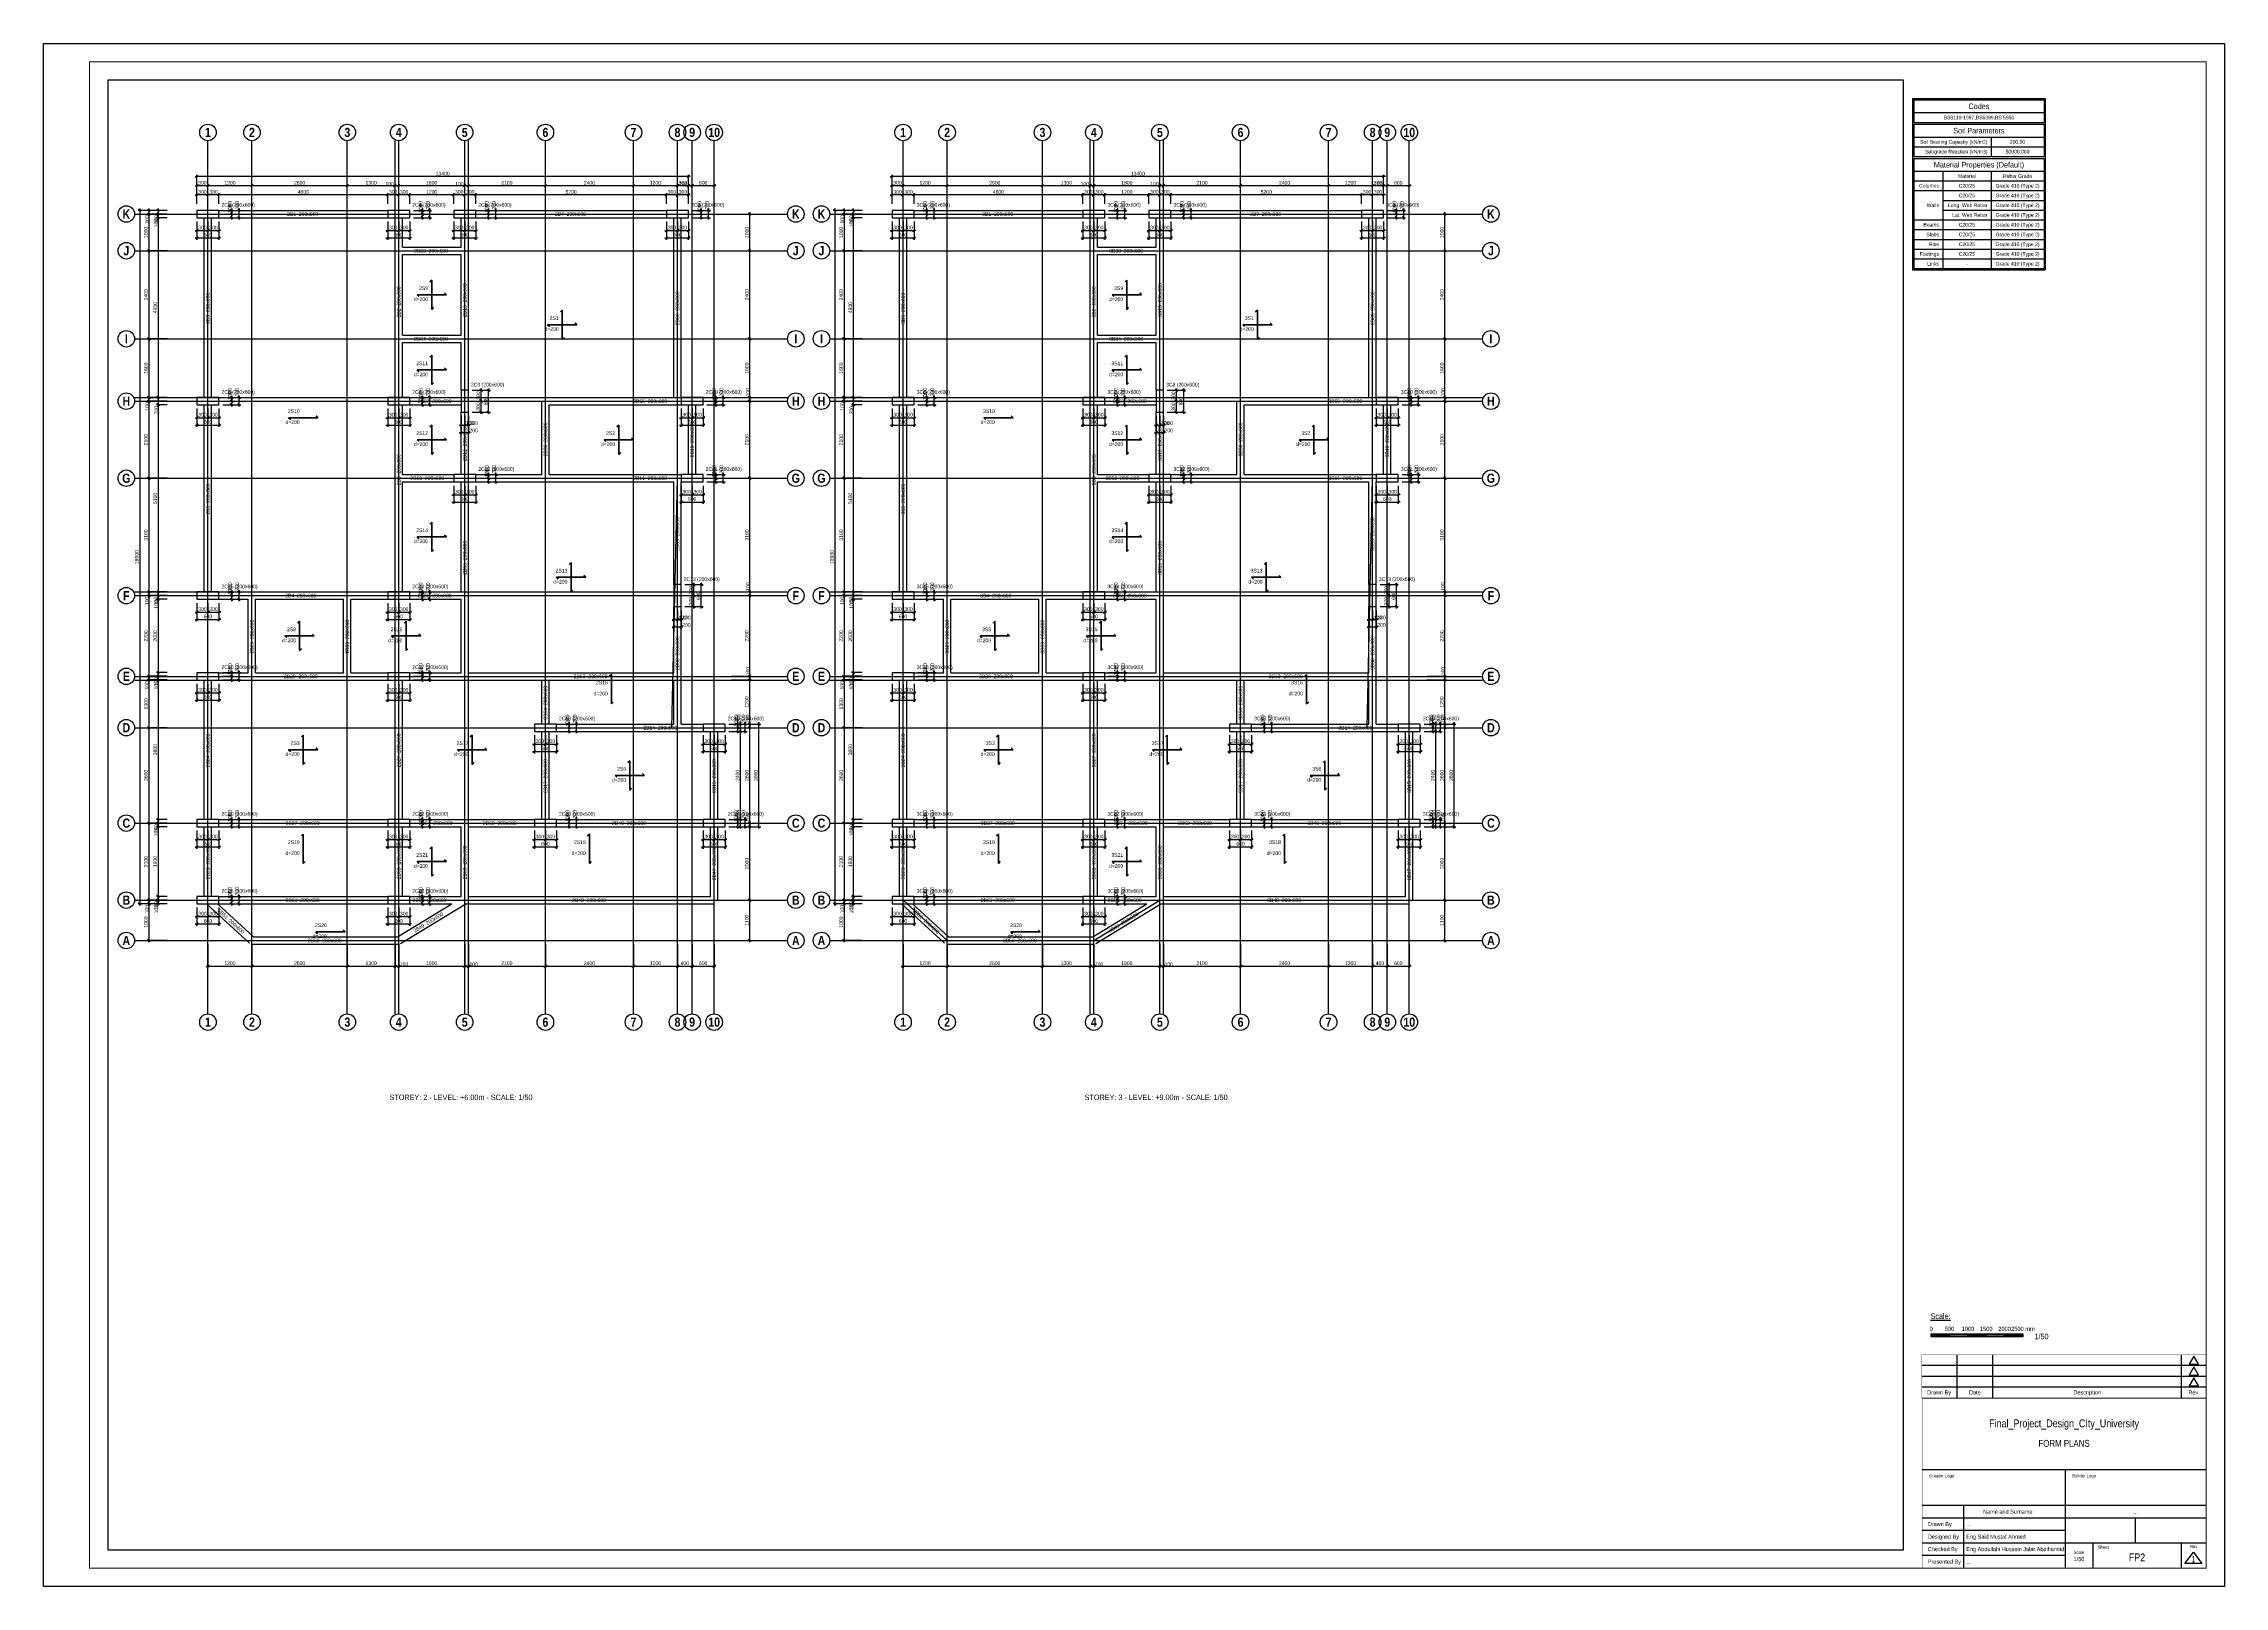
# Model space of a CAD drawing. Extents: x 0 to 206258, y -403073 to 0.
# Drawn here: x 74555 to 134005, y -53697 to -11647 of the extents above; entities that cross this region are included whole.
import ezdxf
from ezdxf.enums import TextEntityAlignment as Align
from ezdxf.lldxf.tags import DXFTag

# ---------------------------------------------------------------- set-up
doc = ezdxf.new("R2010")
doc.units = 0
doc.header["$LTSCALE"] = 1000
for name, color, linetype in [('Axis Circle(Dir 1)', 150, 'Continuous'), ('Axis Circle(Dir 2)', 150, 'Continuous'), ('Axis Label(Dir 1)', 7, 'Continuous'), ('Axis Label(Dir 2)', 7, 'Continuous'), ('Axis Line(Dir 1)', 8, 'CENTER2'), ('Axis Line(Dir 2)', 150, 'CENTER2'), ('Column Line', 7, 'Continuous'), ('Dimension Line', 5, 'Continuous'), ('Quantity Table Header', 1, 'Continuous'), ('Quantity Table Title', 1, 'Continuous'), ('SHEETSUMMARY-10', 8, 'Continuous'), ('SHEETSUMMARY-25', 11, 'Continuous'), ('SHEETSUMMARY-30', 3, 'Continuous'), ('SHEETSUMMARY-35', 9, 'Continuous'), ('SHEETSUMMARY-40', 231, 'Continuous'), ('SHEETSUMMARY-50', 1, 'Continuous'), ('SHEETSUMMARY-65', 10, 'Continuous'), ('SheetView', 40, 'Continuous'), ('SheetViewOut', 231, 'Continuous'), ('Slab Edge Line', 5, 'Continuous'), ('Slab Label', 5, 'Continuous'), ('TEXT-100', 40, 'Continuous'), ('TEXT-140', 1, 'Continuous'), ('TEXT-175', 10, 'Continuous')]:
    doc.layers.add(name, color=color, linetype=linetype)
for name, color, linetype, true_color in [('Beam Label', 159, 'Continuous', 0x35424f), ('Beam Line', 159, 'HIDDEN2', 0x35424f), ('Column Label', 159, 'Continuous', 0x35424f), ('Ghost Axis Line', 254, 'Continuous', 0xbebebe), ('Quantity Table Line', 171, 'Continuous', 0xaaaaff), ('Quantity Table Text', 8, 'Continuous', 0x414141)]:
    doc.layers.add(name, color=color, linetype=linetype, true_color=true_color)
doc.styles.add('ArialNarrow', font='ARIALN.TTF')
doc.styles.add('Axis Label(Dir 1)', font='ARIALNB.TTF', dxfattribs={"height": 250})
doc.styles.add('Axis Label(Dir 2)', font='ARIALNB.TTF', dxfattribs={"height": 250})
doc.styles.add('Beam Label', font='ARIALN.TTF', dxfattribs={"height": 100})
doc.styles.add('Column Label', font='ARIALN.TTF', dxfattribs={"height": 100})
doc.styles.add('Dimension Text', font='ARIALN.TTF', dxfattribs={"height": 100})
doc.styles.add('Quantity Table Header', font='ARIALN.TTF', dxfattribs={"height": 100})
doc.styles.add('Quantity Table Text', font='ARIALN.TTF', dxfattribs={"height": 100})
doc.styles.add('Quantity Table Title', font='ARIALN.TTF', dxfattribs={"height": 150})
doc.styles.add('Slab Label', font='ARIALN.TTF', dxfattribs={"height": 100})
tags = doc.linetypes.add('CENTER2', pattern=[1.125, 0.75, -0.125, 0.125, -0.125]).pattern_tags.tags
tags[10:11] = [DXFTag(74, 4), DXFTag(75, 0), DXFTag(340, '0'), DXFTag(46, 0.0), DXFTag(50, 0.0), DXFTag(44, 0.0), DXFTag(45, 0.0)]
tags[8:9] = [DXFTag(74, 4), DXFTag(75, 0), DXFTag(340, '0'), DXFTag(46, 0.0), DXFTag(50, 0.0), DXFTag(44, 0.0), DXFTag(45, 0.0)]
tags[6:7] = [DXFTag(74, 4), DXFTag(75, 0), DXFTag(340, '0'), DXFTag(46, 0.0), DXFTag(50, 0.0), DXFTag(44, 0.0), DXFTag(45, 0.0)]
tags[4:5] = [DXFTag(74, 4), DXFTag(75, 0), DXFTag(340, '0'), DXFTag(46, 0.0), DXFTag(50, 0.0), DXFTag(44, 0.0), DXFTag(45, 0.0)]
tags = doc.linetypes.add('HIDDEN2', pattern=[0.1875, 0.125, -0.0625]).pattern_tags.tags
tags[6:7] = [DXFTag(74, 4), DXFTag(75, 0), DXFTag(340, '0'), DXFTag(46, 0.0), DXFTag(50, 0.0), DXFTag(44, 0.0), DXFTag(45, 0.0)]
tags[4:5] = [DXFTag(74, 4), DXFTag(75, 0), DXFTag(340, '0'), DXFTag(46, 0.0), DXFTag(50, 0.0), DXFTag(44, 0.0), DXFTag(45, 0.0)]
doc.dimstyles.get("Standard").update_dxf_attribs({"dimtxt": 100, "dimasz": 30, "dimexe": 48.3, "dimexo": 103.5, "dimgap": 30, "dimtad": 1, "dimtoh": 1, "dimdec": 1, "dimdsep": 46, "dimtxsty": 'Dimension Text', "dimblk": 'PCDIM_TICK', "dimcen": 0.09, "dimclrd": 5, "dimclre": 5, "dimclrt": 5, "dimadec": 1, "dimazin": 0, "dimtp": 1, "dimtm": 1, "dimtfac": 1, "dimtdec": 4, "dimtofl": 0, "dimtmove": 0, "dimatfit": 3, "dimfxl": 1, "dimtolj": 1, "dimtzin": 0, "dimarcsym": 0})

# ---------------------------------------------------------------- blocks, each defined once
blk = doc.blocks.new('PCDIM_TICK')
at = {"layer": 'Dimension Line', "color": 0, "transparency": 33554687}
for p, q in [((1.1, 1.1), (-1.1, -1.1)), ((1.6, 0), (0, 0))]:
    blk.add_line(p, q, dxfattribs=at)
blk = doc.blocks.new('*U624')
at = {"layer": 'Dimension Line', "color": 5, "true_color": 0x0000ff, "transparency": 16777216}
for p, q in [((91534, -16496), (91534, -16791)), ((91834, -16496), (91834, -16791)), ((91534, -16742), (91834, -16742))]:
    blk.add_line(p, q, dxfattribs=at)
at = {"layer": 'Dimension Line', "color": 5, "true_color": 0x0000ff, "transparency": 16777216, "xscale": 30, "yscale": 30, "rotation": 180.0000000000004}
blk.add_blockref('PCDIM_TICK', (91534, -16742), dxfattribs=at)
at = {"layer": 'Dimension Line', "color": 5, "true_color": 0x0000ff, "transparency": 16777216, "xscale": 30, "yscale": 30}
blk.add_blockref('PCDIM_TICK', (91834, -16742), dxfattribs=at)
at = {"layer": 'Dimension Line', "color": 5, "true_color": 0x0000ff, "transparency": 16777216, "insert": (91684, -16712), "char_height": 100, "width": 181.5, "attachment_point": 8, "style": 'Dimension Text'}
blk.add_mtext('300', dxfattribs=at)
blk = doc.blocks.new('*U625')
at = {"layer": 'Dimension Line', "color": 5, "true_color": 0x0000ff, "transparency": 16777216}
for p, q in [((91834, -16496), (91834, -16791)), ((92134, -16496), (92134, -16791)), ((91834, -16742), (92134, -16742))]:
    blk.add_line(p, q, dxfattribs=at)
at = {"layer": 'Dimension Line', "color": 5, "true_color": 0x0000ff, "transparency": 16777216, "xscale": 30, "yscale": 30, "rotation": 180.0000000000004}
blk.add_blockref('PCDIM_TICK', (91834, -16742), dxfattribs=at)
at = {"layer": 'Dimension Line', "color": 5, "true_color": 0x0000ff, "transparency": 16777216, "xscale": 30, "yscale": 30}
blk.add_blockref('PCDIM_TICK', (92134, -16742), dxfattribs=at)
at = {"layer": 'Dimension Line', "color": 5, "true_color": 0x0000ff, "transparency": 16777216, "insert": (91984, -16712), "char_height": 100, "width": 181.5, "attachment_point": 8, "style": 'Dimension Text'}
blk.add_mtext('300', dxfattribs=at)
blk = doc.blocks.new('*U626')
at = {"layer": 'Dimension Line', "color": 5, "true_color": 0x0000ff, "transparency": 16777216}
for p, q in [((91534, -16496), (91534, -16991)), ((92134, -16496), (92134, -16991)), ((91534, -16942), (92134, -16942))]:
    blk.add_line(p, q, dxfattribs=at)
at = {"layer": 'Dimension Line', "color": 5, "true_color": 0x0000ff, "transparency": 16777216, "xscale": 30, "yscale": 30, "rotation": 180.0000000000004}
blk.add_blockref('PCDIM_TICK', (91534, -16942), dxfattribs=at)
at = {"layer": 'Dimension Line', "color": 5, "true_color": 0x0000ff, "transparency": 16777216, "xscale": 30, "yscale": 30}
blk.add_blockref('PCDIM_TICK', (92134, -16942), dxfattribs=at)
at = {"layer": 'Dimension Line', "color": 5, "true_color": 0x0000ff, "transparency": 16777216, "insert": (91834, -16912), "char_height": 100, "width": 181.97, "attachment_point": 8, "style": 'Dimension Text'}
blk.add_mtext('600', dxfattribs=at)
blk = doc.blocks.new('*U627')
at = {"layer": 'Dimension Line', "color": 5, "true_color": 0x0000ff, "transparency": 16777216}
for p, q in [((92238, -16292), (92533, -16292)), ((92238, -16392), (92533, -16392)), ((92484, -16292), (92484, -16262)), ((92484, -16392), (92484, -16292))]:
    blk.add_line(p, q, dxfattribs=at)
at = {"layer": 'Dimension Line', "color": 5, "true_color": 0x0000ff, "transparency": 16777216, "xscale": 30, "yscale": 30}
for p, rotation in [((92484, -16292), 89.99999999999447), ((92484, -16392), 269.9999999999834)]:
    blk.add_blockref('PCDIM_TICK', p, dxfattribs=dict(at, rotation=rotation))
at = {"layer": 'Dimension Line', "color": 5, "true_color": 0x0000ff, "transparency": 16777216, "insert": (92484, -16262), "char_height": 100, "width": 173.93, "attachment_point": 7, "rotation": 90, "style": 'Dimension Text'}
blk.add_mtext('100', dxfattribs=at)
blk = doc.blocks.new('*U628')
at = {"layer": 'Dimension Line', "color": 5, "true_color": 0x0000ff, "transparency": 16777216}
for p, q in [((92238, -16192), (92533, -16192)), ((92238, -16292), (92533, -16292)), ((92484, -16192), (92484, -16162)), ((92484, -16292), (92484, -16192))]:
    blk.add_line(p, q, dxfattribs=at)
at = {"layer": 'Dimension Line', "color": 5, "true_color": 0x0000ff, "transparency": 16777216, "xscale": 30, "yscale": 30}
for p, rotation in [((92484, -16192), 89.99999999999447), ((92484, -16292), 269.9999999999834)]:
    blk.add_blockref('PCDIM_TICK', p, dxfattribs=dict(at, rotation=rotation))
at = {"layer": 'Dimension Line', "color": 5, "true_color": 0x0000ff, "transparency": 16777216, "insert": (92484, -16162), "char_height": 100, "width": 173.93, "attachment_point": 7, "rotation": 90, "style": 'Dimension Text'}
blk.add_mtext('100', dxfattribs=at)
blk = doc.blocks.new('*U629')
at = {"layer": 'Dimension Line', "color": 5, "true_color": 0x0000ff, "transparency": 16777216}
for p, q in [((92238, -16192), (92733, -16192)), ((92238, -16392), (92733, -16392)), ((92684, -16192), (92684, -16162)), ((92684, -16392), (92684, -16192))]:
    blk.add_line(p, q, dxfattribs=at)
at = {"layer": 'Dimension Line', "color": 5, "true_color": 0x0000ff, "transparency": 16777216, "xscale": 30, "yscale": 30}
for p, rotation in [((92684, -16192), 89.99999999999447), ((92684, -16392), 269.9999999999834)]:
    blk.add_blockref('PCDIM_TICK', p, dxfattribs=dict(at, rotation=rotation))
at = {"layer": 'Dimension Line', "color": 5, "true_color": 0x0000ff, "transparency": 16777216, "insert": (92684, -16162), "char_height": 100, "width": 182.77, "attachment_point": 7, "rotation": 90, "style": 'Dimension Text'}
blk.add_mtext('200', dxfattribs=at)
blk = doc.blocks.new('*U630')
at = {"layer": 'Dimension Line', "color": 5, "true_color": 0x0000ff, "transparency": 16777216}
for p, q in [((83934, -16496), (83934, -16791)), ((84234, -16496), (84234, -16791)), ((83934, -16742), (84234, -16742))]:
    blk.add_line(p, q, dxfattribs=at)
at = {"layer": 'Dimension Line', "color": 5, "true_color": 0x0000ff, "transparency": 16777216, "xscale": 30, "yscale": 30, "rotation": 180.0000000000004}
blk.add_blockref('PCDIM_TICK', (83934, -16742), dxfattribs=at)
at = {"layer": 'Dimension Line', "color": 5, "true_color": 0x0000ff, "transparency": 16777216, "xscale": 30, "yscale": 30}
blk.add_blockref('PCDIM_TICK', (84234, -16742), dxfattribs=at)
at = {"layer": 'Dimension Line', "color": 5, "true_color": 0x0000ff, "transparency": 16777216, "insert": (84084, -16712), "char_height": 100, "width": 181.5, "attachment_point": 8, "style": 'Dimension Text'}
blk.add_mtext('300', dxfattribs=at)
blk = doc.blocks.new('*U631')
at = {"layer": 'Dimension Line', "color": 5, "true_color": 0x0000ff, "transparency": 16777216}
for p, q in [((84234, -16496), (84234, -16791)), ((84534, -16496), (84534, -16791)), ((84234, -16742), (84534, -16742))]:
    blk.add_line(p, q, dxfattribs=at)
at = {"layer": 'Dimension Line', "color": 5, "true_color": 0x0000ff, "transparency": 16777216, "xscale": 30, "yscale": 30, "rotation": 180.0000000000004}
blk.add_blockref('PCDIM_TICK', (84234, -16742), dxfattribs=at)
at = {"layer": 'Dimension Line', "color": 5, "true_color": 0x0000ff, "transparency": 16777216, "xscale": 30, "yscale": 30}
blk.add_blockref('PCDIM_TICK', (84534, -16742), dxfattribs=at)
at = {"layer": 'Dimension Line', "color": 5, "true_color": 0x0000ff, "transparency": 16777216, "insert": (84384, -16712), "char_height": 100, "width": 181.5, "attachment_point": 8, "style": 'Dimension Text'}
blk.add_mtext('300', dxfattribs=at)
blk = doc.blocks.new('*U632')
at = {"layer": 'Dimension Line', "color": 5, "true_color": 0x0000ff, "transparency": 16777216}
for p, q in [((83934, -16496), (83934, -16991)), ((84534, -16496), (84534, -16991)), ((83934, -16942), (84534, -16942))]:
    blk.add_line(p, q, dxfattribs=at)
at = {"layer": 'Dimension Line', "color": 5, "true_color": 0x0000ff, "transparency": 16777216, "xscale": 30, "yscale": 30, "rotation": 180.0000000000004}
blk.add_blockref('PCDIM_TICK', (83934, -16942), dxfattribs=at)
at = {"layer": 'Dimension Line', "color": 5, "true_color": 0x0000ff, "transparency": 16777216, "xscale": 30, "yscale": 30}
blk.add_blockref('PCDIM_TICK', (84534, -16942), dxfattribs=at)
at = {"layer": 'Dimension Line', "color": 5, "true_color": 0x0000ff, "transparency": 16777216, "insert": (84234, -16912), "char_height": 100, "width": 181.97, "attachment_point": 8, "style": 'Dimension Text'}
blk.add_mtext('600', dxfattribs=at)
blk = doc.blocks.new('*U633')
at = {"layer": 'Dimension Line', "color": 5, "true_color": 0x0000ff, "transparency": 16777216}
for p, q in [((84638, -16292), (84933, -16292)), ((84638, -16392), (84933, -16392)), ((84884, -16292), (84884, -16262)), ((84884, -16392), (84884, -16292))]:
    blk.add_line(p, q, dxfattribs=at)
at = {"layer": 'Dimension Line', "color": 5, "true_color": 0x0000ff, "transparency": 16777216, "xscale": 30, "yscale": 30}
for p, rotation in [((84884, -16292), 89.99999999999447), ((84884, -16392), 269.9999999999834)]:
    blk.add_blockref('PCDIM_TICK', p, dxfattribs=dict(at, rotation=rotation))
at = {"layer": 'Dimension Line', "color": 5, "true_color": 0x0000ff, "transparency": 16777216, "insert": (84884, -16262), "char_height": 100, "width": 173.93, "attachment_point": 7, "rotation": 90, "style": 'Dimension Text'}
blk.add_mtext('100', dxfattribs=at)
blk = doc.blocks.new('*U634')
at = {"layer": 'Dimension Line', "color": 5, "true_color": 0x0000ff, "transparency": 16777216}
for p, q in [((84638, -16192), (84933, -16192)), ((84638, -16292), (84933, -16292)), ((84884, -16192), (84884, -16162)), ((84884, -16292), (84884, -16192))]:
    blk.add_line(p, q, dxfattribs=at)
at = {"layer": 'Dimension Line', "color": 5, "true_color": 0x0000ff, "transparency": 16777216, "xscale": 30, "yscale": 30}
for p, rotation in [((84884, -16192), 89.99999999999447), ((84884, -16292), 269.9999999999834)]:
    blk.add_blockref('PCDIM_TICK', p, dxfattribs=dict(at, rotation=rotation))
at = {"layer": 'Dimension Line', "color": 5, "true_color": 0x0000ff, "transparency": 16777216, "insert": (84884, -16162), "char_height": 100, "width": 173.93, "attachment_point": 7, "rotation": 90, "style": 'Dimension Text'}
blk.add_mtext('100', dxfattribs=at)
blk = doc.blocks.new('*U635')
at = {"layer": 'Dimension Line', "color": 5, "true_color": 0x0000ff, "transparency": 16777216}
for p, q in [((84638, -16192), (85133, -16192)), ((84638, -16392), (85133, -16392)), ((85084, -16192), (85084, -16162)), ((85084, -16392), (85084, -16192))]:
    blk.add_line(p, q, dxfattribs=at)
at = {"layer": 'Dimension Line', "color": 5, "true_color": 0x0000ff, "transparency": 16777216, "xscale": 30, "yscale": 30}
for p, rotation in [((85084, -16192), 89.99999999999447), ((85084, -16392), 269.9999999999834)]:
    blk.add_blockref('PCDIM_TICK', p, dxfattribs=dict(at, rotation=rotation))
at = {"layer": 'Dimension Line', "color": 5, "true_color": 0x0000ff, "transparency": 16777216, "insert": (85084, -16162), "char_height": 100, "width": 182.77, "attachment_point": 7, "rotation": 90, "style": 'Dimension Text'}
blk.add_mtext('200', dxfattribs=at)
blk = doc.blocks.new('*U636')
at = {"layer": 'Dimension Line', "color": 5, "true_color": 0x0000ff, "transparency": 16777216}
for p, q in [((85734, -16496), (85734, -16791)), ((86034, -16496), (86034, -16791)), ((85734, -16742), (86034, -16742))]:
    blk.add_line(p, q, dxfattribs=at)
at = {"layer": 'Dimension Line', "color": 5, "true_color": 0x0000ff, "transparency": 16777216, "xscale": 30, "yscale": 30, "rotation": 180.0000000000004}
blk.add_blockref('PCDIM_TICK', (85734, -16742), dxfattribs=at)
at = {"layer": 'Dimension Line', "color": 5, "true_color": 0x0000ff, "transparency": 16777216, "xscale": 30, "yscale": 30}
blk.add_blockref('PCDIM_TICK', (86034, -16742), dxfattribs=at)
at = {"layer": 'Dimension Line', "color": 5, "true_color": 0x0000ff, "transparency": 16777216, "insert": (85884, -16712), "char_height": 100, "width": 181.5, "attachment_point": 8, "style": 'Dimension Text'}
blk.add_mtext('300', dxfattribs=at)
blk = doc.blocks.new('*U637')
at = {"layer": 'Dimension Line', "color": 5, "true_color": 0x0000ff, "transparency": 16777216}
for p, q in [((86034, -16496), (86034, -16791)), ((86334, -16496), (86334, -16791)), ((86034, -16742), (86334, -16742))]:
    blk.add_line(p, q, dxfattribs=at)
at = {"layer": 'Dimension Line', "color": 5, "true_color": 0x0000ff, "transparency": 16777216, "xscale": 30, "yscale": 30, "rotation": 180.0000000000004}
blk.add_blockref('PCDIM_TICK', (86034, -16742), dxfattribs=at)
at = {"layer": 'Dimension Line', "color": 5, "true_color": 0x0000ff, "transparency": 16777216, "xscale": 30, "yscale": 30}
blk.add_blockref('PCDIM_TICK', (86334, -16742), dxfattribs=at)
at = {"layer": 'Dimension Line', "color": 5, "true_color": 0x0000ff, "transparency": 16777216, "insert": (86184, -16712), "char_height": 100, "width": 181.5, "attachment_point": 8, "style": 'Dimension Text'}
blk.add_mtext('300', dxfattribs=at)
blk = doc.blocks.new('*U638')
at = {"layer": 'Dimension Line', "color": 5, "true_color": 0x0000ff, "transparency": 16777216}
for p, q in [((85734, -16496), (85734, -16991)), ((86334, -16496), (86334, -16991)), ((85734, -16942), (86334, -16942))]:
    blk.add_line(p, q, dxfattribs=at)
at = {"layer": 'Dimension Line', "color": 5, "true_color": 0x0000ff, "transparency": 16777216, "xscale": 30, "yscale": 30, "rotation": 180.0000000000004}
blk.add_blockref('PCDIM_TICK', (85734, -16942), dxfattribs=at)
at = {"layer": 'Dimension Line', "color": 5, "true_color": 0x0000ff, "transparency": 16777216, "xscale": 30, "yscale": 30}
blk.add_blockref('PCDIM_TICK', (86334, -16942), dxfattribs=at)
at = {"layer": 'Dimension Line', "color": 5, "true_color": 0x0000ff, "transparency": 16777216, "insert": (86034, -16912), "char_height": 100, "width": 181.97, "attachment_point": 8, "style": 'Dimension Text'}
blk.add_mtext('600', dxfattribs=at)
blk = doc.blocks.new('*U639')
at = {"layer": 'Dimension Line', "color": 5, "true_color": 0x0000ff, "transparency": 16777216}
for p, q in [((86438, -16292), (86733, -16292)), ((86438, -16392), (86733, -16392)), ((86684, -16292), (86684, -16262)), ((86684, -16392), (86684, -16292))]:
    blk.add_line(p, q, dxfattribs=at)
at = {"layer": 'Dimension Line', "color": 5, "true_color": 0x0000ff, "transparency": 16777216, "xscale": 30, "yscale": 30}
for p, rotation in [((86684, -16292), 89.99999999999447), ((86684, -16392), 269.9999999999834)]:
    blk.add_blockref('PCDIM_TICK', p, dxfattribs=dict(at, rotation=rotation))
at = {"layer": 'Dimension Line', "color": 5, "true_color": 0x0000ff, "transparency": 16777216, "insert": (86684, -16262), "char_height": 100, "width": 173.93, "attachment_point": 7, "rotation": 90, "style": 'Dimension Text'}
blk.add_mtext('100', dxfattribs=at)
blk = doc.blocks.new('*U640')
at = {"layer": 'Dimension Line', "color": 5, "true_color": 0x0000ff, "transparency": 16777216}
for p, q in [((86438, -16192), (86733, -16192)), ((86438, -16292), (86733, -16292)), ((86684, -16192), (86684, -16162)), ((86684, -16292), (86684, -16192))]:
    blk.add_line(p, q, dxfattribs=at)
at = {"layer": 'Dimension Line', "color": 5, "true_color": 0x0000ff, "transparency": 16777216, "xscale": 30, "yscale": 30}
for p, rotation in [((86684, -16192), 89.99999999999447), ((86684, -16292), 269.9999999999834)]:
    blk.add_blockref('PCDIM_TICK', p, dxfattribs=dict(at, rotation=rotation))
at = {"layer": 'Dimension Line', "color": 5, "true_color": 0x0000ff, "transparency": 16777216, "insert": (86684, -16162), "char_height": 100, "width": 173.93, "attachment_point": 7, "rotation": 90, "style": 'Dimension Text'}
blk.add_mtext('100', dxfattribs=at)
blk = doc.blocks.new('*U641')
at = {"layer": 'Dimension Line', "color": 5, "true_color": 0x0000ff, "transparency": 16777216}
for p, q in [((86438, -16192), (86933, -16192)), ((86438, -16392), (86933, -16392)), ((86884, -16192), (86884, -16162)), ((86884, -16392), (86884, -16192))]:
    blk.add_line(p, q, dxfattribs=at)
at = {"layer": 'Dimension Line', "color": 5, "true_color": 0x0000ff, "transparency": 16777216, "xscale": 30, "yscale": 30}
for p, rotation in [((86884, -16192), 89.99999999999447), ((86884, -16392), 269.9999999999834)]:
    blk.add_blockref('PCDIM_TICK', p, dxfattribs=dict(at, rotation=rotation))
at = {"layer": 'Dimension Line', "color": 5, "true_color": 0x0000ff, "transparency": 16777216, "insert": (86884, -16162), "char_height": 100, "width": 182.77, "attachment_point": 7, "rotation": 90, "style": 'Dimension Text'}
blk.add_mtext('200', dxfattribs=at)
blk = doc.blocks.new('*U642')
at = {"layer": 'Dimension Line', "color": 5, "true_color": 0x0000ff, "transparency": 16777216}
for p, q in [((78734, -21596), (78734, -21891)), ((78734, -21842), (79034, -21842)), ((79034, -21596), (79034, -21891))]:
    blk.add_line(p, q, dxfattribs=at)
at = {"layer": 'Dimension Line', "color": 5, "true_color": 0x0000ff, "transparency": 16777216, "xscale": 30, "yscale": 30, "rotation": 180.0000000000004}
blk.add_blockref('PCDIM_TICK', (78734, -21842), dxfattribs=at)
at = {"layer": 'Dimension Line', "color": 5, "true_color": 0x0000ff, "transparency": 16777216, "xscale": 30, "yscale": 30}
blk.add_blockref('PCDIM_TICK', (79034, -21842), dxfattribs=at)
at = {"layer": 'Dimension Line', "color": 5, "true_color": 0x0000ff, "transparency": 16777216, "insert": (78884, -21812), "char_height": 100, "width": 181.5, "attachment_point": 8, "style": 'Dimension Text'}
blk.add_mtext('300', dxfattribs=at)
blk = doc.blocks.new('*U643')
at = {"layer": 'Dimension Line', "color": 5, "true_color": 0x0000ff, "transparency": 16777216}
for p, q in [((79034, -21596), (79034, -21891)), ((79034, -21842), (79334, -21842)), ((79334, -21596), (79334, -21891))]:
    blk.add_line(p, q, dxfattribs=at)
at = {"layer": 'Dimension Line', "color": 5, "true_color": 0x0000ff, "transparency": 16777216, "xscale": 30, "yscale": 30, "rotation": 180.0000000000004}
blk.add_blockref('PCDIM_TICK', (79034, -21842), dxfattribs=at)
at = {"layer": 'Dimension Line', "color": 5, "true_color": 0x0000ff, "transparency": 16777216, "xscale": 30, "yscale": 30}
blk.add_blockref('PCDIM_TICK', (79334, -21842), dxfattribs=at)
at = {"layer": 'Dimension Line', "color": 5, "true_color": 0x0000ff, "transparency": 16777216, "insert": (79184, -21812), "char_height": 100, "width": 181.5, "attachment_point": 8, "style": 'Dimension Text'}
blk.add_mtext('300', dxfattribs=at)
blk = doc.blocks.new('*U644')
at = {"layer": 'Dimension Line', "color": 5, "true_color": 0x0000ff, "transparency": 16777216}
for p, q in [((78734, -21596), (78734, -22091)), ((79334, -21596), (79334, -22091)), ((78734, -22042), (79334, -22042))]:
    blk.add_line(p, q, dxfattribs=at)
at = {"layer": 'Dimension Line', "color": 5, "true_color": 0x0000ff, "transparency": 16777216, "xscale": 30, "yscale": 30, "rotation": 180.0000000000004}
blk.add_blockref('PCDIM_TICK', (78734, -22042), dxfattribs=at)
at = {"layer": 'Dimension Line', "color": 5, "true_color": 0x0000ff, "transparency": 16777216, "xscale": 30, "yscale": 30}
blk.add_blockref('PCDIM_TICK', (79334, -22042), dxfattribs=at)
at = {"layer": 'Dimension Line', "color": 5, "true_color": 0x0000ff, "transparency": 16777216, "insert": (79034, -22012), "char_height": 100, "width": 181.97, "attachment_point": 8, "style": 'Dimension Text'}
blk.add_mtext('600', dxfattribs=at)
blk = doc.blocks.new('*U645')
at = {"layer": 'Dimension Line', "color": 5, "true_color": 0x0000ff, "transparency": 16777216}
for p, q in [((79438, -21392), (79733, -21392)), ((79684, -21392), (79684, -21362)), ((79684, -21492), (79684, -21392)), ((79438, -21492), (79733, -21492))]:
    blk.add_line(p, q, dxfattribs=at)
at = {"layer": 'Dimension Line', "color": 5, "true_color": 0x0000ff, "transparency": 16777216, "xscale": 30, "yscale": 30}
for p, rotation in [((79684, -21392), 89.99999999999447), ((79684, -21492), 269.9999999999834)]:
    blk.add_blockref('PCDIM_TICK', p, dxfattribs=dict(at, rotation=rotation))
at = {"layer": 'Dimension Line', "color": 5, "true_color": 0x0000ff, "transparency": 16777216, "insert": (79684, -21362), "char_height": 100, "width": 173.93, "attachment_point": 7, "rotation": 90, "style": 'Dimension Text'}
blk.add_mtext('100', dxfattribs=at)
blk = doc.blocks.new('*U646')
at = {"layer": 'Dimension Line', "color": 5, "true_color": 0x0000ff, "transparency": 16777216}
for p, q in [((79438, -21292), (79733, -21292)), ((79438, -21392), (79733, -21392)), ((79684, -21292), (79684, -21262)), ((79684, -21392), (79684, -21292))]:
    blk.add_line(p, q, dxfattribs=at)
at = {"layer": 'Dimension Line', "color": 5, "true_color": 0x0000ff, "transparency": 16777216, "xscale": 30, "yscale": 30}
for p, rotation in [((79684, -21292), 89.99999999999447), ((79684, -21392), 269.9999999999834)]:
    blk.add_blockref('PCDIM_TICK', p, dxfattribs=dict(at, rotation=rotation))
at = {"layer": 'Dimension Line', "color": 5, "true_color": 0x0000ff, "transparency": 16777216, "insert": (79684, -21262), "char_height": 100, "width": 173.93, "attachment_point": 7, "rotation": 90, "style": 'Dimension Text'}
blk.add_mtext('100', dxfattribs=at)
blk = doc.blocks.new('*U647')
at = {"layer": 'Dimension Line', "color": 5, "true_color": 0x0000ff, "transparency": 16777216}
for p, q in [((79438, -21292), (79933, -21292)), ((79884, -21292), (79884, -21262)), ((79884, -21492), (79884, -21292)), ((79438, -21492), (79933, -21492))]:
    blk.add_line(p, q, dxfattribs=at)
at = {"layer": 'Dimension Line', "color": 5, "true_color": 0x0000ff, "transparency": 16777216, "xscale": 30, "yscale": 30}
for p, rotation in [((79884, -21292), 89.99999999999447), ((79884, -21492), 269.9999999999834)]:
    blk.add_blockref('PCDIM_TICK', p, dxfattribs=dict(at, rotation=rotation))
at = {"layer": 'Dimension Line', "color": 5, "true_color": 0x0000ff, "transparency": 16777216, "insert": (79884, -21262), "char_height": 100, "width": 182.77, "attachment_point": 7, "rotation": 90, "style": 'Dimension Text'}
blk.add_mtext('200', dxfattribs=at)
blk = doc.blocks.new('*U648')
at = {"layer": 'Dimension Line', "color": 5, "true_color": 0x0000ff, "transparency": 16777216}
for p, q in [((83934, -21596), (83934, -21891)), ((83934, -21842), (84234, -21842)), ((84234, -21596), (84234, -21891))]:
    blk.add_line(p, q, dxfattribs=at)
at = {"layer": 'Dimension Line', "color": 5, "true_color": 0x0000ff, "transparency": 16777216, "xscale": 30, "yscale": 30, "rotation": 180.0000000000004}
blk.add_blockref('PCDIM_TICK', (83934, -21842), dxfattribs=at)
at = {"layer": 'Dimension Line', "color": 5, "true_color": 0x0000ff, "transparency": 16777216, "xscale": 30, "yscale": 30}
blk.add_blockref('PCDIM_TICK', (84234, -21842), dxfattribs=at)
at = {"layer": 'Dimension Line', "color": 5, "true_color": 0x0000ff, "transparency": 16777216, "insert": (84084, -21812), "char_height": 100, "width": 181.5, "attachment_point": 8, "style": 'Dimension Text'}
blk.add_mtext('300', dxfattribs=at)
blk = doc.blocks.new('*U649')
at = {"layer": 'Dimension Line', "color": 5, "true_color": 0x0000ff, "transparency": 16777216}
for p, q in [((84234, -21596), (84234, -21891)), ((84234, -21842), (84534, -21842)), ((84534, -21596), (84534, -21891))]:
    blk.add_line(p, q, dxfattribs=at)
at = {"layer": 'Dimension Line', "color": 5, "true_color": 0x0000ff, "transparency": 16777216, "xscale": 30, "yscale": 30, "rotation": 180.0000000000004}
blk.add_blockref('PCDIM_TICK', (84234, -21842), dxfattribs=at)
at = {"layer": 'Dimension Line', "color": 5, "true_color": 0x0000ff, "transparency": 16777216, "xscale": 30, "yscale": 30}
blk.add_blockref('PCDIM_TICK', (84534, -21842), dxfattribs=at)
at = {"layer": 'Dimension Line', "color": 5, "true_color": 0x0000ff, "transparency": 16777216, "insert": (84384, -21812), "char_height": 100, "width": 181.5, "attachment_point": 8, "style": 'Dimension Text'}
blk.add_mtext('300', dxfattribs=at)
blk = doc.blocks.new('*U650')
at = {"layer": 'Dimension Line', "color": 5, "true_color": 0x0000ff, "transparency": 16777216}
for p, q in [((83934, -21596), (83934, -22091)), ((84534, -21596), (84534, -22091)), ((83934, -22042), (84534, -22042))]:
    blk.add_line(p, q, dxfattribs=at)
at = {"layer": 'Dimension Line', "color": 5, "true_color": 0x0000ff, "transparency": 16777216, "xscale": 30, "yscale": 30, "rotation": 180.0000000000004}
blk.add_blockref('PCDIM_TICK', (83934, -22042), dxfattribs=at)
at = {"layer": 'Dimension Line', "color": 5, "true_color": 0x0000ff, "transparency": 16777216, "xscale": 30, "yscale": 30}
blk.add_blockref('PCDIM_TICK', (84534, -22042), dxfattribs=at)
at = {"layer": 'Dimension Line', "color": 5, "true_color": 0x0000ff, "transparency": 16777216, "insert": (84234, -22012), "char_height": 100, "width": 181.97, "attachment_point": 8, "style": 'Dimension Text'}
blk.add_mtext('600', dxfattribs=at)
blk = doc.blocks.new('*U651')
at = {"layer": 'Dimension Line', "color": 5, "true_color": 0x0000ff, "transparency": 16777216}
for p, q in [((84638, -21392), (84933, -21392)), ((84884, -21392), (84884, -21362)), ((84884, -21492), (84884, -21392)), ((84638, -21492), (84933, -21492))]:
    blk.add_line(p, q, dxfattribs=at)
at = {"layer": 'Dimension Line', "color": 5, "true_color": 0x0000ff, "transparency": 16777216, "xscale": 30, "yscale": 30}
for p, rotation in [((84884, -21392), 89.99999999999447), ((84884, -21492), 269.9999999999834)]:
    blk.add_blockref('PCDIM_TICK', p, dxfattribs=dict(at, rotation=rotation))
at = {"layer": 'Dimension Line', "color": 5, "true_color": 0x0000ff, "transparency": 16777216, "insert": (84884, -21362), "char_height": 100, "width": 173.93, "attachment_point": 7, "rotation": 90, "style": 'Dimension Text'}
blk.add_mtext('100', dxfattribs=at)
blk = doc.blocks.new('*U652')
at = {"layer": 'Dimension Line', "color": 5, "true_color": 0x0000ff, "transparency": 16777216}
for p, q in [((84638, -21292), (84933, -21292)), ((84638, -21392), (84933, -21392)), ((84884, -21292), (84884, -21262)), ((84884, -21392), (84884, -21292))]:
    blk.add_line(p, q, dxfattribs=at)
at = {"layer": 'Dimension Line', "color": 5, "true_color": 0x0000ff, "transparency": 16777216, "xscale": 30, "yscale": 30}
for p, rotation in [((84884, -21292), 89.99999999999447), ((84884, -21392), 269.9999999999834)]:
    blk.add_blockref('PCDIM_TICK', p, dxfattribs=dict(at, rotation=rotation))
at = {"layer": 'Dimension Line', "color": 5, "true_color": 0x0000ff, "transparency": 16777216, "insert": (84884, -21262), "char_height": 100, "width": 173.93, "attachment_point": 7, "rotation": 90, "style": 'Dimension Text'}
blk.add_mtext('100', dxfattribs=at)
blk = doc.blocks.new('*U653')
at = {"layer": 'Dimension Line', "color": 5, "true_color": 0x0000ff, "transparency": 16777216}
for p, q in [((84638, -21292), (85133, -21292)), ((85084, -21292), (85084, -21262)), ((85084, -21492), (85084, -21292)), ((84638, -21492), (85133, -21492))]:
    blk.add_line(p, q, dxfattribs=at)
at = {"layer": 'Dimension Line', "color": 5, "true_color": 0x0000ff, "transparency": 16777216, "xscale": 30, "yscale": 30}
for p, rotation in [((85084, -21292), 89.99999999999447), ((85084, -21492), 269.9999999999834)]:
    blk.add_blockref('PCDIM_TICK', p, dxfattribs=dict(at, rotation=rotation))
at = {"layer": 'Dimension Line', "color": 5, "true_color": 0x0000ff, "transparency": 16777216, "insert": (85084, -21262), "char_height": 100, "width": 182.77, "attachment_point": 7, "rotation": 90, "style": 'Dimension Text'}
blk.add_mtext('200', dxfattribs=at)
blk = doc.blocks.new('*U654')
at = {"layer": 'Dimension Line', "color": 5, "true_color": 0x0000ff, "transparency": 16777216}
for p, q in [((85934, -21796), (85934, -22091)), ((86034, -21796), (86034, -22091)), ((85934, -22042), (86034, -22042)), ((86034, -22042), (86064, -22042))]:
    blk.add_line(p, q, dxfattribs=at)
at = {"layer": 'Dimension Line', "color": 5, "true_color": 0x0000ff, "transparency": 16777216, "xscale": 30, "yscale": 30, "rotation": 180.0000000000004}
blk.add_blockref('PCDIM_TICK', (85934, -22042), dxfattribs=at)
at = {"layer": 'Dimension Line', "color": 5, "true_color": 0x0000ff, "transparency": 16777216, "xscale": 30, "yscale": 30}
blk.add_blockref('PCDIM_TICK', (86034, -22042), dxfattribs=at)
at = {"layer": 'Dimension Line', "color": 5, "true_color": 0x0000ff, "transparency": 16777216, "insert": (86064, -22042), "char_height": 100, "width": 173.93, "attachment_point": 7, "style": 'Dimension Text'}
blk.add_mtext('100', dxfattribs=at)
blk = doc.blocks.new('*U655')
at = {"layer": 'Dimension Line', "color": 5, "true_color": 0x0000ff, "transparency": 16777216}
for p, q in [((86034, -21796), (86034, -22091)), ((86134, -21796), (86134, -22091)), ((86034, -22042), (86134, -22042)), ((86134, -22042), (86164, -22042))]:
    blk.add_line(p, q, dxfattribs=at)
at = {"layer": 'Dimension Line', "color": 5, "true_color": 0x0000ff, "transparency": 16777216, "xscale": 30, "yscale": 30, "rotation": 180.0000000000004}
blk.add_blockref('PCDIM_TICK', (86034, -22042), dxfattribs=at)
at = {"layer": 'Dimension Line', "color": 5, "true_color": 0x0000ff, "transparency": 16777216, "xscale": 30, "yscale": 30}
blk.add_blockref('PCDIM_TICK', (86134, -22042), dxfattribs=at)
at = {"layer": 'Dimension Line', "color": 5, "true_color": 0x0000ff, "transparency": 16777216, "insert": (86164, -22042), "char_height": 100, "width": 173.93, "attachment_point": 7, "style": 'Dimension Text'}
blk.add_mtext('100', dxfattribs=at)
blk = doc.blocks.new('*U656')
at = {"layer": 'Dimension Line', "color": 5, "true_color": 0x0000ff, "transparency": 16777216}
for p, q in [((85934, -21796), (85934, -22291)), ((86134, -21796), (86134, -22291)), ((85934, -22242), (86134, -22242)), ((86134, -22242), (86164, -22242))]:
    blk.add_line(p, q, dxfattribs=at)
at = {"layer": 'Dimension Line', "color": 5, "true_color": 0x0000ff, "transparency": 16777216, "xscale": 30, "yscale": 30, "rotation": 180.0000000000004}
blk.add_blockref('PCDIM_TICK', (85934, -22242), dxfattribs=at)
at = {"layer": 'Dimension Line', "color": 5, "true_color": 0x0000ff, "transparency": 16777216, "xscale": 30, "yscale": 30}
blk.add_blockref('PCDIM_TICK', (86134, -22242), dxfattribs=at)
at = {"layer": 'Dimension Line', "color": 5, "true_color": 0x0000ff, "transparency": 16777216, "insert": (86164, -22242), "char_height": 100, "width": 182.77, "attachment_point": 7, "style": 'Dimension Text'}
blk.add_mtext('200', dxfattribs=at)
blk = doc.blocks.new('*U657')
at = {"layer": 'Dimension Line', "color": 5, "true_color": 0x0000ff, "transparency": 16777216}
for p, q in [((86238, -21392), (86533, -21392)), ((86484, -21692), (86484, -21392)), ((86238, -21692), (86533, -21692))]:
    blk.add_line(p, q, dxfattribs=at)
at = {"layer": 'Dimension Line', "color": 5, "true_color": 0x0000ff, "transparency": 16777216, "xscale": 30, "yscale": 30}
for p, rotation in [((86484, -21392), 89.99999999999447), ((86484, -21692), 269.9999999999834)]:
    blk.add_blockref('PCDIM_TICK', p, dxfattribs=dict(at, rotation=rotation))
at = {"layer": 'Dimension Line', "color": 5, "true_color": 0x0000ff, "transparency": 16777216, "insert": (86454, -21542), "char_height": 100, "width": 181.5, "attachment_point": 8, "rotation": 90, "style": 'Dimension Text'}
blk.add_mtext('300', dxfattribs=at)
blk = doc.blocks.new('*U658')
at = {"layer": 'Dimension Line', "color": 5, "true_color": 0x0000ff, "transparency": 16777216}
for p, q in [((86238, -21092), (86533, -21092)), ((86238, -21392), (86533, -21392)), ((86484, -21392), (86484, -21092))]:
    blk.add_line(p, q, dxfattribs=at)
at = {"layer": 'Dimension Line', "color": 5, "true_color": 0x0000ff, "transparency": 16777216, "xscale": 30, "yscale": 30}
for p, rotation in [((86484, -21092), 89.99999999999447), ((86484, -21392), 269.9999999999834)]:
    blk.add_blockref('PCDIM_TICK', p, dxfattribs=dict(at, rotation=rotation))
at = {"layer": 'Dimension Line', "color": 5, "true_color": 0x0000ff, "transparency": 16777216, "insert": (86454, -21242), "char_height": 100, "width": 181.5, "attachment_point": 8, "rotation": 90, "style": 'Dimension Text'}
blk.add_mtext('300', dxfattribs=at)
blk = doc.blocks.new('*U659')
at = {"layer": 'Dimension Line', "color": 5, "true_color": 0x0000ff, "transparency": 16777216}
for p, q in [((86238, -21092), (86733, -21092)), ((86684, -21692), (86684, -21092)), ((86238, -21692), (86733, -21692))]:
    blk.add_line(p, q, dxfattribs=at)
at = {"layer": 'Dimension Line', "color": 5, "true_color": 0x0000ff, "transparency": 16777216, "xscale": 30, "yscale": 30}
for p, rotation in [((86684, -21092), 89.99999999999447), ((86684, -21692), 269.9999999999834)]:
    blk.add_blockref('PCDIM_TICK', p, dxfattribs=dict(at, rotation=rotation))
at = {"layer": 'Dimension Line', "color": 5, "true_color": 0x0000ff, "transparency": 16777216, "insert": (86654, -21392), "char_height": 100, "width": 181.97, "attachment_point": 8, "rotation": 90, "style": 'Dimension Text'}
blk.add_mtext('600', dxfattribs=at)
blk = doc.blocks.new('*U660')
at = {"layer": 'Dimension Line', "color": 5, "true_color": 0x0000ff, "transparency": 16777216}
for p, q in [((91934, -21596), (91934, -21891)), ((91934, -21842), (92234, -21842)), ((92234, -21596), (92234, -21891))]:
    blk.add_line(p, q, dxfattribs=at)
at = {"layer": 'Dimension Line', "color": 5, "true_color": 0x0000ff, "transparency": 16777216, "xscale": 30, "yscale": 30, "rotation": 180.0000000000004}
blk.add_blockref('PCDIM_TICK', (91934, -21842), dxfattribs=at)
at = {"layer": 'Dimension Line', "color": 5, "true_color": 0x0000ff, "transparency": 16777216, "xscale": 30, "yscale": 30}
blk.add_blockref('PCDIM_TICK', (92234, -21842), dxfattribs=at)
at = {"layer": 'Dimension Line', "color": 5, "true_color": 0x0000ff, "transparency": 16777216, "insert": (92084, -21812), "char_height": 100, "width": 181.5, "attachment_point": 8, "style": 'Dimension Text'}
blk.add_mtext('300', dxfattribs=at)
blk = doc.blocks.new('*U661')
at = {"layer": 'Dimension Line', "color": 5, "true_color": 0x0000ff, "transparency": 16777216}
for p, q in [((92234, -21596), (92234, -21891)), ((92234, -21842), (92534, -21842)), ((92534, -21596), (92534, -21891))]:
    blk.add_line(p, q, dxfattribs=at)
at = {"layer": 'Dimension Line', "color": 5, "true_color": 0x0000ff, "transparency": 16777216, "xscale": 30, "yscale": 30, "rotation": 180.0000000000004}
blk.add_blockref('PCDIM_TICK', (92234, -21842), dxfattribs=at)
at = {"layer": 'Dimension Line', "color": 5, "true_color": 0x0000ff, "transparency": 16777216, "xscale": 30, "yscale": 30}
blk.add_blockref('PCDIM_TICK', (92534, -21842), dxfattribs=at)
at = {"layer": 'Dimension Line', "color": 5, "true_color": 0x0000ff, "transparency": 16777216, "insert": (92384, -21812), "char_height": 100, "width": 181.5, "attachment_point": 8, "style": 'Dimension Text'}
blk.add_mtext('300', dxfattribs=at)
blk = doc.blocks.new('*U662')
at = {"layer": 'Dimension Line', "color": 5, "true_color": 0x0000ff, "transparency": 16777216}
for p, q in [((91934, -21596), (91934, -22091)), ((92534, -21596), (92534, -22091)), ((91934, -22042), (92534, -22042))]:
    blk.add_line(p, q, dxfattribs=at)
at = {"layer": 'Dimension Line', "color": 5, "true_color": 0x0000ff, "transparency": 16777216, "xscale": 30, "yscale": 30, "rotation": 180.0000000000004}
blk.add_blockref('PCDIM_TICK', (91934, -22042), dxfattribs=at)
at = {"layer": 'Dimension Line', "color": 5, "true_color": 0x0000ff, "transparency": 16777216, "xscale": 30, "yscale": 30}
blk.add_blockref('PCDIM_TICK', (92534, -22042), dxfattribs=at)
at = {"layer": 'Dimension Line', "color": 5, "true_color": 0x0000ff, "transparency": 16777216, "insert": (92234, -22012), "char_height": 100, "width": 181.97, "attachment_point": 8, "style": 'Dimension Text'}
blk.add_mtext('600', dxfattribs=at)
blk = doc.blocks.new('*U663')
at = {"layer": 'Dimension Line', "color": 5, "true_color": 0x0000ff, "transparency": 16777216}
for p, q in [((92638, -21392), (92933, -21392)), ((92884, -21392), (92884, -21362)), ((92884, -21492), (92884, -21392)), ((92638, -21492), (92933, -21492))]:
    blk.add_line(p, q, dxfattribs=at)
at = {"layer": 'Dimension Line', "color": 5, "true_color": 0x0000ff, "transparency": 16777216, "xscale": 30, "yscale": 30}
for p, rotation in [((92884, -21392), 89.99999999999447), ((92884, -21492), 269.9999999999834)]:
    blk.add_blockref('PCDIM_TICK', p, dxfattribs=dict(at, rotation=rotation))
at = {"layer": 'Dimension Line', "color": 5, "true_color": 0x0000ff, "transparency": 16777216, "insert": (92884, -21362), "char_height": 100, "width": 173.93, "attachment_point": 7, "rotation": 90, "style": 'Dimension Text'}
blk.add_mtext('100', dxfattribs=at)
blk = doc.blocks.new('*U664')
at = {"layer": 'Dimension Line', "color": 5, "true_color": 0x0000ff, "transparency": 16777216}
for p, q in [((92638, -21292), (92933, -21292)), ((92638, -21392), (92933, -21392)), ((92884, -21292), (92884, -21262)), ((92884, -21392), (92884, -21292))]:
    blk.add_line(p, q, dxfattribs=at)
at = {"layer": 'Dimension Line', "color": 5, "true_color": 0x0000ff, "transparency": 16777216, "xscale": 30, "yscale": 30}
for p, rotation in [((92884, -21292), 89.99999999999447), ((92884, -21392), 269.9999999999834)]:
    blk.add_blockref('PCDIM_TICK', p, dxfattribs=dict(at, rotation=rotation))
at = {"layer": 'Dimension Line', "color": 5, "true_color": 0x0000ff, "transparency": 16777216, "insert": (92884, -21262), "char_height": 100, "width": 173.93, "attachment_point": 7, "rotation": 90, "style": 'Dimension Text'}
blk.add_mtext('100', dxfattribs=at)
blk = doc.blocks.new('*U665')
at = {"layer": 'Dimension Line', "color": 5, "true_color": 0x0000ff, "transparency": 16777216}
for p, q in [((92638, -21292), (93133, -21292)), ((93084, -21292), (93084, -21262)), ((93084, -21492), (93084, -21292)), ((92638, -21492), (93133, -21492))]:
    blk.add_line(p, q, dxfattribs=at)
at = {"layer": 'Dimension Line', "color": 5, "true_color": 0x0000ff, "transparency": 16777216, "xscale": 30, "yscale": 30}
for p, rotation in [((93084, -21292), 89.99999999999447), ((93084, -21492), 269.9999999999834)]:
    blk.add_blockref('PCDIM_TICK', p, dxfattribs=dict(at, rotation=rotation))
at = {"layer": 'Dimension Line', "color": 5, "true_color": 0x0000ff, "transparency": 16777216, "insert": (93084, -21262), "char_height": 100, "width": 182.77, "attachment_point": 7, "rotation": 90, "style": 'Dimension Text'}
blk.add_mtext('200', dxfattribs=at)
blk = doc.blocks.new('*U666')
at = {"layer": 'Dimension Line', "color": 5, "true_color": 0x0000ff, "transparency": 16777216}
for p, q in [((91934, -23696), (91934, -23991)), ((92234, -23696), (92234, -23991)), ((91934, -23942), (92234, -23942))]:
    blk.add_line(p, q, dxfattribs=at)
at = {"layer": 'Dimension Line', "color": 5, "true_color": 0x0000ff, "transparency": 16777216, "xscale": 30, "yscale": 30, "rotation": 180.0000000000004}
blk.add_blockref('PCDIM_TICK', (91934, -23942), dxfattribs=at)
at = {"layer": 'Dimension Line', "color": 5, "true_color": 0x0000ff, "transparency": 16777216, "xscale": 30, "yscale": 30}
blk.add_blockref('PCDIM_TICK', (92234, -23942), dxfattribs=at)
at = {"layer": 'Dimension Line', "color": 5, "true_color": 0x0000ff, "transparency": 16777216, "insert": (92084, -23912), "char_height": 100, "width": 181.5, "attachment_point": 8, "style": 'Dimension Text'}
blk.add_mtext('300', dxfattribs=at)
blk = doc.blocks.new('*U667')
at = {"layer": 'Dimension Line', "color": 5, "true_color": 0x0000ff, "transparency": 16777216}
for p, q in [((92234, -23696), (92234, -23991)), ((92534, -23696), (92534, -23991)), ((92234, -23942), (92534, -23942))]:
    blk.add_line(p, q, dxfattribs=at)
at = {"layer": 'Dimension Line', "color": 5, "true_color": 0x0000ff, "transparency": 16777216, "xscale": 30, "yscale": 30, "rotation": 180.0000000000004}
blk.add_blockref('PCDIM_TICK', (92234, -23942), dxfattribs=at)
at = {"layer": 'Dimension Line', "color": 5, "true_color": 0x0000ff, "transparency": 16777216, "xscale": 30, "yscale": 30}
blk.add_blockref('PCDIM_TICK', (92534, -23942), dxfattribs=at)
at = {"layer": 'Dimension Line', "color": 5, "true_color": 0x0000ff, "transparency": 16777216, "insert": (92384, -23912), "char_height": 100, "width": 181.5, "attachment_point": 8, "style": 'Dimension Text'}
blk.add_mtext('300', dxfattribs=at)
blk = doc.blocks.new('*U668')
at = {"layer": 'Dimension Line', "color": 5, "true_color": 0x0000ff, "transparency": 16777216}
for p, q in [((91934, -23696), (91934, -24191)), ((92534, -23696), (92534, -24191)), ((91934, -24142), (92534, -24142))]:
    blk.add_line(p, q, dxfattribs=at)
at = {"layer": 'Dimension Line', "color": 5, "true_color": 0x0000ff, "transparency": 16777216, "xscale": 30, "yscale": 30, "rotation": 180.0000000000004}
blk.add_blockref('PCDIM_TICK', (91934, -24142), dxfattribs=at)
at = {"layer": 'Dimension Line', "color": 5, "true_color": 0x0000ff, "transparency": 16777216, "xscale": 30, "yscale": 30}
blk.add_blockref('PCDIM_TICK', (92534, -24142), dxfattribs=at)
at = {"layer": 'Dimension Line', "color": 5, "true_color": 0x0000ff, "transparency": 16777216, "insert": (92234, -24112), "char_height": 100, "width": 181.97, "attachment_point": 8, "style": 'Dimension Text'}
blk.add_mtext('600', dxfattribs=at)
blk = doc.blocks.new('*U669')
at = {"layer": 'Dimension Line', "color": 5, "true_color": 0x0000ff, "transparency": 16777216}
for p, q in [((92638, -23492), (92933, -23492)), ((92638, -23592), (92933, -23592)), ((92884, -23492), (92884, -23462)), ((92884, -23592), (92884, -23492))]:
    blk.add_line(p, q, dxfattribs=at)
at = {"layer": 'Dimension Line', "color": 5, "true_color": 0x0000ff, "transparency": 16777216, "xscale": 30, "yscale": 30}
for p, rotation in [((92884, -23492), 89.99999999999447), ((92884, -23592), 269.9999999999834)]:
    blk.add_blockref('PCDIM_TICK', p, dxfattribs=dict(at, rotation=rotation))
at = {"layer": 'Dimension Line', "color": 5, "true_color": 0x0000ff, "transparency": 16777216, "insert": (92884, -23462), "char_height": 100, "width": 173.93, "attachment_point": 7, "rotation": 90, "style": 'Dimension Text'}
blk.add_mtext('100', dxfattribs=at)
blk = doc.blocks.new('*U670')
at = {"layer": 'Dimension Line', "color": 5, "true_color": 0x0000ff, "transparency": 16777216}
for p, q in [((92638, -23392), (92933, -23392)), ((92638, -23492), (92933, -23492)), ((92884, -23392), (92884, -23362)), ((92884, -23492), (92884, -23392))]:
    blk.add_line(p, q, dxfattribs=at)
at = {"layer": 'Dimension Line', "color": 5, "true_color": 0x0000ff, "transparency": 16777216, "xscale": 30, "yscale": 30}
for p, rotation in [((92884, -23392), 89.99999999999447), ((92884, -23492), 269.9999999999834)]:
    blk.add_blockref('PCDIM_TICK', p, dxfattribs=dict(at, rotation=rotation))
at = {"layer": 'Dimension Line', "color": 5, "true_color": 0x0000ff, "transparency": 16777216, "insert": (92884, -23362), "char_height": 100, "width": 173.93, "attachment_point": 7, "rotation": 90, "style": 'Dimension Text'}
blk.add_mtext('100', dxfattribs=at)
blk = doc.blocks.new('*U671')
at = {"layer": 'Dimension Line', "color": 5, "true_color": 0x0000ff, "transparency": 16777216}
for p, q in [((92638, -23392), (93133, -23392)), ((92638, -23592), (93133, -23592)), ((93084, -23392), (93084, -23362)), ((93084, -23592), (93084, -23392))]:
    blk.add_line(p, q, dxfattribs=at)
at = {"layer": 'Dimension Line', "color": 5, "true_color": 0x0000ff, "transparency": 16777216, "xscale": 30, "yscale": 30}
for p, rotation in [((93084, -23392), 89.99999999999447), ((93084, -23592), 269.9999999999834)]:
    blk.add_blockref('PCDIM_TICK', p, dxfattribs=dict(at, rotation=rotation))
at = {"layer": 'Dimension Line', "color": 5, "true_color": 0x0000ff, "transparency": 16777216, "insert": (93084, -23362), "char_height": 100, "width": 182.77, "attachment_point": 7, "rotation": 90, "style": 'Dimension Text'}
blk.add_mtext('200', dxfattribs=at)
blk = doc.blocks.new('*U672')
at = {"layer": 'Dimension Line', "color": 5, "true_color": 0x0000ff, "transparency": 16777216}
for p, q in [((85734, -23696), (85734, -23991)), ((86034, -23696), (86034, -23991)), ((85734, -23942), (86034, -23942))]:
    blk.add_line(p, q, dxfattribs=at)
at = {"layer": 'Dimension Line', "color": 5, "true_color": 0x0000ff, "transparency": 16777216, "xscale": 30, "yscale": 30, "rotation": 180.0000000000004}
blk.add_blockref('PCDIM_TICK', (85734, -23942), dxfattribs=at)
at = {"layer": 'Dimension Line', "color": 5, "true_color": 0x0000ff, "transparency": 16777216, "xscale": 30, "yscale": 30}
blk.add_blockref('PCDIM_TICK', (86034, -23942), dxfattribs=at)
at = {"layer": 'Dimension Line', "color": 5, "true_color": 0x0000ff, "transparency": 16777216, "insert": (85884, -23912), "char_height": 100, "width": 181.5, "attachment_point": 8, "style": 'Dimension Text'}
blk.add_mtext('300', dxfattribs=at)
blk = doc.blocks.new('*U673')
at = {"layer": 'Dimension Line', "color": 5, "true_color": 0x0000ff, "transparency": 16777216}
for p, q in [((86034, -23696), (86034, -23991)), ((86334, -23696), (86334, -23991)), ((86034, -23942), (86334, -23942))]:
    blk.add_line(p, q, dxfattribs=at)
at = {"layer": 'Dimension Line', "color": 5, "true_color": 0x0000ff, "transparency": 16777216, "xscale": 30, "yscale": 30, "rotation": 180.0000000000004}
blk.add_blockref('PCDIM_TICK', (86034, -23942), dxfattribs=at)
at = {"layer": 'Dimension Line', "color": 5, "true_color": 0x0000ff, "transparency": 16777216, "xscale": 30, "yscale": 30}
blk.add_blockref('PCDIM_TICK', (86334, -23942), dxfattribs=at)
at = {"layer": 'Dimension Line', "color": 5, "true_color": 0x0000ff, "transparency": 16777216, "insert": (86184, -23912), "char_height": 100, "width": 181.5, "attachment_point": 8, "style": 'Dimension Text'}
blk.add_mtext('300', dxfattribs=at)
blk = doc.blocks.new('*U674')
at = {"layer": 'Dimension Line', "color": 5, "true_color": 0x0000ff, "transparency": 16777216}
for p, q in [((85734, -23696), (85734, -24191)), ((86334, -23696), (86334, -24191)), ((85734, -24142), (86334, -24142))]:
    blk.add_line(p, q, dxfattribs=at)
at = {"layer": 'Dimension Line', "color": 5, "true_color": 0x0000ff, "transparency": 16777216, "xscale": 30, "yscale": 30, "rotation": 180.0000000000004}
blk.add_blockref('PCDIM_TICK', (85734, -24142), dxfattribs=at)
at = {"layer": 'Dimension Line', "color": 5, "true_color": 0x0000ff, "transparency": 16777216, "xscale": 30, "yscale": 30}
blk.add_blockref('PCDIM_TICK', (86334, -24142), dxfattribs=at)
at = {"layer": 'Dimension Line', "color": 5, "true_color": 0x0000ff, "transparency": 16777216, "insert": (86034, -24112), "char_height": 100, "width": 181.97, "attachment_point": 8, "style": 'Dimension Text'}
blk.add_mtext('600', dxfattribs=at)
blk = doc.blocks.new('*U675')
at = {"layer": 'Dimension Line', "color": 5, "true_color": 0x0000ff, "transparency": 16777216}
for p, q in [((86438, -23492), (86733, -23492)), ((86438, -23592), (86733, -23592)), ((86684, -23492), (86684, -23462)), ((86684, -23592), (86684, -23492))]:
    blk.add_line(p, q, dxfattribs=at)
at = {"layer": 'Dimension Line', "color": 5, "true_color": 0x0000ff, "transparency": 16777216, "xscale": 30, "yscale": 30}
for p, rotation in [((86684, -23492), 89.99999999999447), ((86684, -23592), 269.9999999999834)]:
    blk.add_blockref('PCDIM_TICK', p, dxfattribs=dict(at, rotation=rotation))
at = {"layer": 'Dimension Line', "color": 5, "true_color": 0x0000ff, "transparency": 16777216, "insert": (86684, -23462), "char_height": 100, "width": 173.93, "attachment_point": 7, "rotation": 90, "style": 'Dimension Text'}
blk.add_mtext('100', dxfattribs=at)
blk = doc.blocks.new('*U676')
at = {"layer": 'Dimension Line', "color": 5, "true_color": 0x0000ff, "transparency": 16777216}
for p, q in [((86438, -23392), (86733, -23392)), ((86438, -23492), (86733, -23492)), ((86684, -23392), (86684, -23362)), ((86684, -23492), (86684, -23392))]:
    blk.add_line(p, q, dxfattribs=at)
at = {"layer": 'Dimension Line', "color": 5, "true_color": 0x0000ff, "transparency": 16777216, "xscale": 30, "yscale": 30}
for p, rotation in [((86684, -23392), 89.99999999999447), ((86684, -23492), 269.9999999999834)]:
    blk.add_blockref('PCDIM_TICK', p, dxfattribs=dict(at, rotation=rotation))
at = {"layer": 'Dimension Line', "color": 5, "true_color": 0x0000ff, "transparency": 16777216, "insert": (86684, -23362), "char_height": 100, "width": 173.93, "attachment_point": 7, "rotation": 90, "style": 'Dimension Text'}
blk.add_mtext('100', dxfattribs=at)
blk = doc.blocks.new('*U677')
at = {"layer": 'Dimension Line', "color": 5, "true_color": 0x0000ff, "transparency": 16777216}
for p, q in [((86438, -23392), (86933, -23392)), ((86438, -23592), (86933, -23592)), ((86884, -23392), (86884, -23362)), ((86884, -23592), (86884, -23392))]:
    blk.add_line(p, q, dxfattribs=at)
at = {"layer": 'Dimension Line', "color": 5, "true_color": 0x0000ff, "transparency": 16777216, "xscale": 30, "yscale": 30}
for p, rotation in [((86884, -23392), 89.99999999999447), ((86884, -23592), 269.9999999999834)]:
    blk.add_blockref('PCDIM_TICK', p, dxfattribs=dict(at, rotation=rotation))
at = {"layer": 'Dimension Line', "color": 5, "true_color": 0x0000ff, "transparency": 16777216, "insert": (86884, -23362), "char_height": 100, "width": 182.77, "attachment_point": 7, "rotation": 90, "style": 'Dimension Text'}
blk.add_mtext('200', dxfattribs=at)
blk = doc.blocks.new('*U678')
at = {"layer": 'Dimension Line', "color": 5, "true_color": 0x0000ff, "transparency": 16777216}
for p, q in [((91734, -27096), (91734, -27391)), ((91734, -27342), (91834, -27342)), ((91834, -27096), (91834, -27391)), ((91834, -27342), (91864, -27342))]:
    blk.add_line(p, q, dxfattribs=at)
at = {"layer": 'Dimension Line', "color": 5, "true_color": 0x0000ff, "transparency": 16777216, "xscale": 30, "yscale": 30, "rotation": 180.0000000000004}
blk.add_blockref('PCDIM_TICK', (91734, -27342), dxfattribs=at)
at = {"layer": 'Dimension Line', "color": 5, "true_color": 0x0000ff, "transparency": 16777216, "xscale": 30, "yscale": 30}
blk.add_blockref('PCDIM_TICK', (91834, -27342), dxfattribs=at)
at = {"layer": 'Dimension Line', "color": 5, "true_color": 0x0000ff, "transparency": 16777216, "insert": (91864, -27342), "char_height": 100, "width": 173.93, "attachment_point": 7, "style": 'Dimension Text'}
blk.add_mtext('100', dxfattribs=at)
blk = doc.blocks.new('*U679')
at = {"layer": 'Dimension Line', "color": 5, "true_color": 0x0000ff, "transparency": 16777216}
for p, q in [((91834, -27096), (91834, -27391)), ((91834, -27342), (91934, -27342)), ((91934, -27096), (91934, -27391)), ((91934, -27342), (91964, -27342))]:
    blk.add_line(p, q, dxfattribs=at)
at = {"layer": 'Dimension Line', "color": 5, "true_color": 0x0000ff, "transparency": 16777216, "xscale": 30, "yscale": 30, "rotation": 180.0000000000004}
blk.add_blockref('PCDIM_TICK', (91834, -27342), dxfattribs=at)
at = {"layer": 'Dimension Line', "color": 5, "true_color": 0x0000ff, "transparency": 16777216, "xscale": 30, "yscale": 30}
blk.add_blockref('PCDIM_TICK', (91934, -27342), dxfattribs=at)
at = {"layer": 'Dimension Line', "color": 5, "true_color": 0x0000ff, "transparency": 16777216, "insert": (91964, -27342), "char_height": 100, "width": 173.93, "attachment_point": 7, "style": 'Dimension Text'}
blk.add_mtext('100', dxfattribs=at)
blk = doc.blocks.new('*U680')
at = {"layer": 'Dimension Line', "color": 5, "true_color": 0x0000ff, "transparency": 16777216}
for p, q in [((91734, -27096), (91734, -27591)), ((91934, -27096), (91934, -27591)), ((91734, -27542), (91934, -27542)), ((91934, -27542), (91964, -27542))]:
    blk.add_line(p, q, dxfattribs=at)
at = {"layer": 'Dimension Line', "color": 5, "true_color": 0x0000ff, "transparency": 16777216, "xscale": 30, "yscale": 30, "rotation": 180.0000000000004}
blk.add_blockref('PCDIM_TICK', (91734, -27542), dxfattribs=at)
at = {"layer": 'Dimension Line', "color": 5, "true_color": 0x0000ff, "transparency": 16777216, "xscale": 30, "yscale": 30}
blk.add_blockref('PCDIM_TICK', (91934, -27542), dxfattribs=at)
at = {"layer": 'Dimension Line', "color": 5, "true_color": 0x0000ff, "transparency": 16777216, "insert": (91964, -27542), "char_height": 100, "width": 182.77, "attachment_point": 7, "style": 'Dimension Text'}
blk.add_mtext('200', dxfattribs=at)
blk = doc.blocks.new('*U681')
at = {"layer": 'Dimension Line', "color": 5, "true_color": 0x0000ff, "transparency": 16777216}
for p, q in [((92038, -26692), (92333, -26692)), ((92284, -26992), (92284, -26692)), ((92038, -26992), (92333, -26992))]:
    blk.add_line(p, q, dxfattribs=at)
at = {"layer": 'Dimension Line', "color": 5, "true_color": 0x0000ff, "transparency": 16777216, "xscale": 30, "yscale": 30}
for p, rotation in [((92284, -26692), 89.99999999999447), ((92284, -26992), 269.9999999999834)]:
    blk.add_blockref('PCDIM_TICK', p, dxfattribs=dict(at, rotation=rotation))
at = {"layer": 'Dimension Line', "color": 5, "true_color": 0x0000ff, "transparency": 16777216, "insert": (92254, -26842), "char_height": 100, "width": 181.5, "attachment_point": 8, "rotation": 90, "style": 'Dimension Text'}
blk.add_mtext('300', dxfattribs=at)
blk = doc.blocks.new('*U682')
at = {"layer": 'Dimension Line', "color": 5, "true_color": 0x0000ff, "transparency": 16777216}
for p, q in [((92038, -26392), (92333, -26392)), ((92038, -26692), (92333, -26692)), ((92284, -26692), (92284, -26392))]:
    blk.add_line(p, q, dxfattribs=at)
at = {"layer": 'Dimension Line', "color": 5, "true_color": 0x0000ff, "transparency": 16777216, "xscale": 30, "yscale": 30}
for p, rotation in [((92284, -26392), 89.99999999999447), ((92284, -26692), 269.9999999999834)]:
    blk.add_blockref('PCDIM_TICK', p, dxfattribs=dict(at, rotation=rotation))
at = {"layer": 'Dimension Line', "color": 5, "true_color": 0x0000ff, "transparency": 16777216, "insert": (92254, -26542), "char_height": 100, "width": 181.5, "attachment_point": 8, "rotation": 90, "style": 'Dimension Text'}
blk.add_mtext('300', dxfattribs=at)
blk = doc.blocks.new('*U683')
at = {"layer": 'Dimension Line', "color": 5, "true_color": 0x0000ff, "transparency": 16777216}
for p, q in [((92038, -26392), (92533, -26392)), ((92484, -26992), (92484, -26392)), ((92038, -26992), (92533, -26992))]:
    blk.add_line(p, q, dxfattribs=at)
at = {"layer": 'Dimension Line', "color": 5, "true_color": 0x0000ff, "transparency": 16777216, "xscale": 30, "yscale": 30}
for p, rotation in [((92484, -26392), 89.99999999999447), ((92484, -26992), 269.9999999999834)]:
    blk.add_blockref('PCDIM_TICK', p, dxfattribs=dict(at, rotation=rotation))
at = {"layer": 'Dimension Line', "color": 5, "true_color": 0x0000ff, "transparency": 16777216, "insert": (92454, -26692), "char_height": 100, "width": 181.97, "attachment_point": 8, "rotation": 90, "style": 'Dimension Text'}
blk.add_mtext('600', dxfattribs=at)
blk = doc.blocks.new('*U684')
at = {"layer": 'Dimension Line', "color": 5, "true_color": 0x0000ff, "transparency": 16777216}
for p, q in [((83934, -26896), (83934, -27191)), ((83934, -27142), (84234, -27142)), ((84234, -26896), (84234, -27191))]:
    blk.add_line(p, q, dxfattribs=at)
at = {"layer": 'Dimension Line', "color": 5, "true_color": 0x0000ff, "transparency": 16777216, "xscale": 30, "yscale": 30, "rotation": 180.0000000000004}
blk.add_blockref('PCDIM_TICK', (83934, -27142), dxfattribs=at)
at = {"layer": 'Dimension Line', "color": 5, "true_color": 0x0000ff, "transparency": 16777216, "xscale": 30, "yscale": 30}
blk.add_blockref('PCDIM_TICK', (84234, -27142), dxfattribs=at)
at = {"layer": 'Dimension Line', "color": 5, "true_color": 0x0000ff, "transparency": 16777216, "insert": (84084, -27112), "char_height": 100, "width": 181.5, "attachment_point": 8, "style": 'Dimension Text'}
blk.add_mtext('300', dxfattribs=at)
blk = doc.blocks.new('*U685')
at = {"layer": 'Dimension Line', "color": 5, "true_color": 0x0000ff, "transparency": 16777216}
for p, q in [((84234, -26896), (84234, -27191)), ((84234, -27142), (84534, -27142)), ((84534, -26896), (84534, -27191))]:
    blk.add_line(p, q, dxfattribs=at)
at = {"layer": 'Dimension Line', "color": 5, "true_color": 0x0000ff, "transparency": 16777216, "xscale": 30, "yscale": 30, "rotation": 180.0000000000004}
blk.add_blockref('PCDIM_TICK', (84234, -27142), dxfattribs=at)
at = {"layer": 'Dimension Line', "color": 5, "true_color": 0x0000ff, "transparency": 16777216, "xscale": 30, "yscale": 30}
blk.add_blockref('PCDIM_TICK', (84534, -27142), dxfattribs=at)
at = {"layer": 'Dimension Line', "color": 5, "true_color": 0x0000ff, "transparency": 16777216, "insert": (84384, -27112), "char_height": 100, "width": 181.5, "attachment_point": 8, "style": 'Dimension Text'}
blk.add_mtext('300', dxfattribs=at)
blk = doc.blocks.new('*U686')
at = {"layer": 'Dimension Line', "color": 5, "true_color": 0x0000ff, "transparency": 16777216}
for p, q in [((83934, -26896), (83934, -27391)), ((83934, -27342), (84534, -27342)), ((84534, -26896), (84534, -27391))]:
    blk.add_line(p, q, dxfattribs=at)
at = {"layer": 'Dimension Line', "color": 5, "true_color": 0x0000ff, "transparency": 16777216, "xscale": 30, "yscale": 30, "rotation": 180.0000000000004}
blk.add_blockref('PCDIM_TICK', (83934, -27342), dxfattribs=at)
at = {"layer": 'Dimension Line', "color": 5, "true_color": 0x0000ff, "transparency": 16777216, "xscale": 30, "yscale": 30}
blk.add_blockref('PCDIM_TICK', (84534, -27342), dxfattribs=at)
at = {"layer": 'Dimension Line', "color": 5, "true_color": 0x0000ff, "transparency": 16777216, "insert": (84234, -27312), "char_height": 100, "width": 181.97, "attachment_point": 8, "style": 'Dimension Text'}
blk.add_mtext('600', dxfattribs=at)
blk = doc.blocks.new('*U687')
at = {"layer": 'Dimension Line', "color": 5, "true_color": 0x0000ff, "transparency": 16777216}
for p, q in [((84638, -26692), (84933, -26692)), ((84884, -26692), (84884, -26662)), ((84884, -26792), (84884, -26692)), ((84638, -26792), (84933, -26792))]:
    blk.add_line(p, q, dxfattribs=at)
at = {"layer": 'Dimension Line', "color": 5, "true_color": 0x0000ff, "transparency": 16777216, "xscale": 30, "yscale": 30}
for p, rotation in [((84884, -26692), 89.99999999999447), ((84884, -26792), 269.9999999999834)]:
    blk.add_blockref('PCDIM_TICK', p, dxfattribs=dict(at, rotation=rotation))
at = {"layer": 'Dimension Line', "color": 5, "true_color": 0x0000ff, "transparency": 16777216, "insert": (84884, -26662), "char_height": 100, "width": 173.93, "attachment_point": 7, "rotation": 90, "style": 'Dimension Text'}
blk.add_mtext('100', dxfattribs=at)
blk = doc.blocks.new('*U688')
at = {"layer": 'Dimension Line', "color": 5, "true_color": 0x0000ff, "transparency": 16777216}
for p, q in [((84638, -26592), (84933, -26592)), ((84638, -26692), (84933, -26692)), ((84884, -26592), (84884, -26562)), ((84884, -26692), (84884, -26592))]:
    blk.add_line(p, q, dxfattribs=at)
at = {"layer": 'Dimension Line', "color": 5, "true_color": 0x0000ff, "transparency": 16777216, "xscale": 30, "yscale": 30}
for p, rotation in [((84884, -26592), 89.99999999999447), ((84884, -26692), 269.9999999999834)]:
    blk.add_blockref('PCDIM_TICK', p, dxfattribs=dict(at, rotation=rotation))
at = {"layer": 'Dimension Line', "color": 5, "true_color": 0x0000ff, "transparency": 16777216, "insert": (84884, -26562), "char_height": 100, "width": 173.93, "attachment_point": 7, "rotation": 90, "style": 'Dimension Text'}
blk.add_mtext('100', dxfattribs=at)
blk = doc.blocks.new('*U689')
at = {"layer": 'Dimension Line', "color": 5, "true_color": 0x0000ff, "transparency": 16777216}
for p, q in [((84638, -26592), (85133, -26592)), ((85084, -26592), (85084, -26562)), ((85084, -26792), (85084, -26592)), ((84638, -26792), (85133, -26792))]:
    blk.add_line(p, q, dxfattribs=at)
at = {"layer": 'Dimension Line', "color": 5, "true_color": 0x0000ff, "transparency": 16777216, "xscale": 30, "yscale": 30}
for p, rotation in [((85084, -26592), 89.99999999999447), ((85084, -26792), 269.9999999999834)]:
    blk.add_blockref('PCDIM_TICK', p, dxfattribs=dict(at, rotation=rotation))
at = {"layer": 'Dimension Line', "color": 5, "true_color": 0x0000ff, "transparency": 16777216, "insert": (85084, -26562), "char_height": 100, "width": 182.77, "attachment_point": 7, "rotation": 90, "style": 'Dimension Text'}
blk.add_mtext('200', dxfattribs=at)
blk = doc.blocks.new('*U690')
at = {"layer": 'Dimension Line', "color": 5, "true_color": 0x0000ff, "transparency": 16777216}
for p, q in [((78734, -26896), (78734, -27191)), ((78734, -27142), (79034, -27142)), ((79034, -26896), (79034, -27191))]:
    blk.add_line(p, q, dxfattribs=at)
at = {"layer": 'Dimension Line', "color": 5, "true_color": 0x0000ff, "transparency": 16777216, "xscale": 30, "yscale": 30, "rotation": 180.0000000000004}
blk.add_blockref('PCDIM_TICK', (78734, -27142), dxfattribs=at)
at = {"layer": 'Dimension Line', "color": 5, "true_color": 0x0000ff, "transparency": 16777216, "xscale": 30, "yscale": 30}
blk.add_blockref('PCDIM_TICK', (79034, -27142), dxfattribs=at)
at = {"layer": 'Dimension Line', "color": 5, "true_color": 0x0000ff, "transparency": 16777216, "insert": (78884, -27112), "char_height": 100, "width": 181.5, "attachment_point": 8, "style": 'Dimension Text'}
blk.add_mtext('300', dxfattribs=at)
blk = doc.blocks.new('*U691')
at = {"layer": 'Dimension Line', "color": 5, "true_color": 0x0000ff, "transparency": 16777216}
for p, q in [((79034, -26896), (79034, -27191)), ((79034, -27142), (79334, -27142)), ((79334, -26896), (79334, -27191))]:
    blk.add_line(p, q, dxfattribs=at)
at = {"layer": 'Dimension Line', "color": 5, "true_color": 0x0000ff, "transparency": 16777216, "xscale": 30, "yscale": 30, "rotation": 180.0000000000004}
blk.add_blockref('PCDIM_TICK', (79034, -27142), dxfattribs=at)
at = {"layer": 'Dimension Line', "color": 5, "true_color": 0x0000ff, "transparency": 16777216, "xscale": 30, "yscale": 30}
blk.add_blockref('PCDIM_TICK', (79334, -27142), dxfattribs=at)
at = {"layer": 'Dimension Line', "color": 5, "true_color": 0x0000ff, "transparency": 16777216, "insert": (79184, -27112), "char_height": 100, "width": 181.5, "attachment_point": 8, "style": 'Dimension Text'}
blk.add_mtext('300', dxfattribs=at)
blk = doc.blocks.new('*U692')
at = {"layer": 'Dimension Line', "color": 5, "true_color": 0x0000ff, "transparency": 16777216}
for p, q in [((78734, -26896), (78734, -27391)), ((78734, -27342), (79334, -27342)), ((79334, -26896), (79334, -27391))]:
    blk.add_line(p, q, dxfattribs=at)
at = {"layer": 'Dimension Line', "color": 5, "true_color": 0x0000ff, "transparency": 16777216, "xscale": 30, "yscale": 30, "rotation": 180.0000000000004}
blk.add_blockref('PCDIM_TICK', (78734, -27342), dxfattribs=at)
at = {"layer": 'Dimension Line', "color": 5, "true_color": 0x0000ff, "transparency": 16777216, "xscale": 30, "yscale": 30}
blk.add_blockref('PCDIM_TICK', (79334, -27342), dxfattribs=at)
at = {"layer": 'Dimension Line', "color": 5, "true_color": 0x0000ff, "transparency": 16777216, "insert": (79034, -27312), "char_height": 100, "width": 181.97, "attachment_point": 8, "style": 'Dimension Text'}
blk.add_mtext('600', dxfattribs=at)
blk = doc.blocks.new('*U693')
at = {"layer": 'Dimension Line', "color": 5, "true_color": 0x0000ff, "transparency": 16777216}
for p, q in [((79438, -26692), (79733, -26692)), ((79684, -26692), (79684, -26662)), ((79684, -26792), (79684, -26692)), ((79438, -26792), (79733, -26792))]:
    blk.add_line(p, q, dxfattribs=at)
at = {"layer": 'Dimension Line', "color": 5, "true_color": 0x0000ff, "transparency": 16777216, "xscale": 30, "yscale": 30}
for p, rotation in [((79684, -26692), 89.99999999999447), ((79684, -26792), 269.9999999999834)]:
    blk.add_blockref('PCDIM_TICK', p, dxfattribs=dict(at, rotation=rotation))
at = {"layer": 'Dimension Line', "color": 5, "true_color": 0x0000ff, "transparency": 16777216, "insert": (79684, -26662), "char_height": 100, "width": 173.93, "attachment_point": 7, "rotation": 90, "style": 'Dimension Text'}
blk.add_mtext('100', dxfattribs=at)
blk = doc.blocks.new('*U694')
at = {"layer": 'Dimension Line', "color": 5, "true_color": 0x0000ff, "transparency": 16777216}
for p, q in [((79438, -26592), (79733, -26592)), ((79438, -26692), (79733, -26692)), ((79684, -26592), (79684, -26562)), ((79684, -26692), (79684, -26592))]:
    blk.add_line(p, q, dxfattribs=at)
at = {"layer": 'Dimension Line', "color": 5, "true_color": 0x0000ff, "transparency": 16777216, "xscale": 30, "yscale": 30}
for p, rotation in [((79684, -26592), 89.99999999999447), ((79684, -26692), 269.9999999999834)]:
    blk.add_blockref('PCDIM_TICK', p, dxfattribs=dict(at, rotation=rotation))
at = {"layer": 'Dimension Line', "color": 5, "true_color": 0x0000ff, "transparency": 16777216, "insert": (79684, -26562), "char_height": 100, "width": 173.93, "attachment_point": 7, "rotation": 90, "style": 'Dimension Text'}
blk.add_mtext('100', dxfattribs=at)
blk = doc.blocks.new('*U695')
at = {"layer": 'Dimension Line', "color": 5, "true_color": 0x0000ff, "transparency": 16777216}
for p, q in [((79438, -26592), (79933, -26592)), ((79884, -26592), (79884, -26562)), ((79884, -26792), (79884, -26592)), ((79438, -26792), (79933, -26792))]:
    blk.add_line(p, q, dxfattribs=at)
at = {"layer": 'Dimension Line', "color": 5, "true_color": 0x0000ff, "transparency": 16777216, "xscale": 30, "yscale": 30}
for p, rotation in [((79884, -26592), 89.99999999999447), ((79884, -26792), 269.9999999999834)]:
    blk.add_blockref('PCDIM_TICK', p, dxfattribs=dict(at, rotation=rotation))
at = {"layer": 'Dimension Line', "color": 5, "true_color": 0x0000ff, "transparency": 16777216, "insert": (79884, -26562), "char_height": 100, "width": 182.77, "attachment_point": 7, "rotation": 90, "style": 'Dimension Text'}
blk.add_mtext('200', dxfattribs=at)
blk = doc.blocks.new('*U696')
at = {"layer": 'Dimension Line', "color": 5, "true_color": 0x0000ff, "transparency": 16777216}
for p, q in [((83934, -29096), (83934, -29391)), ((84234, -29096), (84234, -29391)), ((83934, -29342), (84234, -29342))]:
    blk.add_line(p, q, dxfattribs=at)
at = {"layer": 'Dimension Line', "color": 5, "true_color": 0x0000ff, "transparency": 16777216, "xscale": 30, "yscale": 30, "rotation": 180.0000000000004}
blk.add_blockref('PCDIM_TICK', (83934, -29342), dxfattribs=at)
at = {"layer": 'Dimension Line', "color": 5, "true_color": 0x0000ff, "transparency": 16777216, "xscale": 30, "yscale": 30}
blk.add_blockref('PCDIM_TICK', (84234, -29342), dxfattribs=at)
at = {"layer": 'Dimension Line', "color": 5, "true_color": 0x0000ff, "transparency": 16777216, "insert": (84084, -29312), "char_height": 100, "width": 181.5, "attachment_point": 8, "style": 'Dimension Text'}
blk.add_mtext('300', dxfattribs=at)
blk = doc.blocks.new('*U697')
at = {"layer": 'Dimension Line', "color": 5, "true_color": 0x0000ff, "transparency": 16777216}
for p, q in [((84234, -29096), (84234, -29391)), ((84534, -29096), (84534, -29391)), ((84234, -29342), (84534, -29342))]:
    blk.add_line(p, q, dxfattribs=at)
at = {"layer": 'Dimension Line', "color": 5, "true_color": 0x0000ff, "transparency": 16777216, "xscale": 30, "yscale": 30, "rotation": 180.0000000000004}
blk.add_blockref('PCDIM_TICK', (84234, -29342), dxfattribs=at)
at = {"layer": 'Dimension Line', "color": 5, "true_color": 0x0000ff, "transparency": 16777216, "xscale": 30, "yscale": 30}
blk.add_blockref('PCDIM_TICK', (84534, -29342), dxfattribs=at)
at = {"layer": 'Dimension Line', "color": 5, "true_color": 0x0000ff, "transparency": 16777216, "insert": (84384, -29312), "char_height": 100, "width": 181.5, "attachment_point": 8, "style": 'Dimension Text'}
blk.add_mtext('300', dxfattribs=at)
blk = doc.blocks.new('*U698')
at = {"layer": 'Dimension Line', "color": 5, "true_color": 0x0000ff, "transparency": 16777216}
for p, q in [((83934, -29096), (83934, -29591)), ((84534, -29096), (84534, -29591)), ((83934, -29542), (84534, -29542))]:
    blk.add_line(p, q, dxfattribs=at)
at = {"layer": 'Dimension Line', "color": 5, "true_color": 0x0000ff, "transparency": 16777216, "xscale": 30, "yscale": 30, "rotation": 180.0000000000004}
blk.add_blockref('PCDIM_TICK', (83934, -29542), dxfattribs=at)
at = {"layer": 'Dimension Line', "color": 5, "true_color": 0x0000ff, "transparency": 16777216, "xscale": 30, "yscale": 30}
blk.add_blockref('PCDIM_TICK', (84534, -29542), dxfattribs=at)
at = {"layer": 'Dimension Line', "color": 5, "true_color": 0x0000ff, "transparency": 16777216, "insert": (84234, -29512), "char_height": 100, "width": 181.97, "attachment_point": 8, "style": 'Dimension Text'}
blk.add_mtext('600', dxfattribs=at)
blk = doc.blocks.new('*U699')
at = {"layer": 'Dimension Line', "color": 5, "true_color": 0x0000ff, "transparency": 16777216}
for p, q in [((84638, -28892), (84933, -28892)), ((84638, -28992), (84933, -28992)), ((84884, -28892), (84884, -28862)), ((84884, -28992), (84884, -28892))]:
    blk.add_line(p, q, dxfattribs=at)
at = {"layer": 'Dimension Line', "color": 5, "true_color": 0x0000ff, "transparency": 16777216, "xscale": 30, "yscale": 30}
for p, rotation in [((84884, -28892), 89.99999999999447), ((84884, -28992), 269.9999999999834)]:
    blk.add_blockref('PCDIM_TICK', p, dxfattribs=dict(at, rotation=rotation))
at = {"layer": 'Dimension Line', "color": 5, "true_color": 0x0000ff, "transparency": 16777216, "insert": (84884, -28862), "char_height": 100, "width": 173.93, "attachment_point": 7, "rotation": 90, "style": 'Dimension Text'}
blk.add_mtext('100', dxfattribs=at)
blk = doc.blocks.new('*U700')
at = {"layer": 'Dimension Line', "color": 5, "true_color": 0x0000ff, "transparency": 16777216}
for p, q in [((84638, -28792), (84933, -28792)), ((84638, -28892), (84933, -28892)), ((84884, -28792), (84884, -28762)), ((84884, -28892), (84884, -28792))]:
    blk.add_line(p, q, dxfattribs=at)
at = {"layer": 'Dimension Line', "color": 5, "true_color": 0x0000ff, "transparency": 16777216, "xscale": 30, "yscale": 30}
for p, rotation in [((84884, -28792), 89.99999999999447), ((84884, -28892), 269.9999999999834)]:
    blk.add_blockref('PCDIM_TICK', p, dxfattribs=dict(at, rotation=rotation))
at = {"layer": 'Dimension Line', "color": 5, "true_color": 0x0000ff, "transparency": 16777216, "insert": (84884, -28762), "char_height": 100, "width": 173.93, "attachment_point": 7, "rotation": 90, "style": 'Dimension Text'}
blk.add_mtext('100', dxfattribs=at)
blk = doc.blocks.new('*U701')
at = {"layer": 'Dimension Line', "color": 5, "true_color": 0x0000ff, "transparency": 16777216}
for p, q in [((84638, -28792), (85133, -28792)), ((84638, -28992), (85133, -28992)), ((85084, -28792), (85084, -28762)), ((85084, -28992), (85084, -28792))]:
    blk.add_line(p, q, dxfattribs=at)
at = {"layer": 'Dimension Line', "color": 5, "true_color": 0x0000ff, "transparency": 16777216, "xscale": 30, "yscale": 30}
for p, rotation in [((85084, -28792), 89.99999999999447), ((85084, -28992), 269.9999999999834)]:
    blk.add_blockref('PCDIM_TICK', p, dxfattribs=dict(at, rotation=rotation))
at = {"layer": 'Dimension Line', "color": 5, "true_color": 0x0000ff, "transparency": 16777216, "insert": (85084, -28762), "char_height": 100, "width": 182.77, "attachment_point": 7, "rotation": 90, "style": 'Dimension Text'}
blk.add_mtext('200', dxfattribs=at)
blk = doc.blocks.new('*U702')
at = {"layer": 'Dimension Line', "color": 5, "true_color": 0x0000ff, "transparency": 16777216}
for p, q in [((87934, -30496), (87934, -30791)), ((87934, -30742), (88234, -30742)), ((88234, -30496), (88234, -30791))]:
    blk.add_line(p, q, dxfattribs=at)
at = {"layer": 'Dimension Line', "color": 5, "true_color": 0x0000ff, "transparency": 16777216, "xscale": 30, "yscale": 30, "rotation": 180.0000000000004}
blk.add_blockref('PCDIM_TICK', (87934, -30742), dxfattribs=at)
at = {"layer": 'Dimension Line', "color": 5, "true_color": 0x0000ff, "transparency": 16777216, "xscale": 30, "yscale": 30}
blk.add_blockref('PCDIM_TICK', (88234, -30742), dxfattribs=at)
at = {"layer": 'Dimension Line', "color": 5, "true_color": 0x0000ff, "transparency": 16777216, "insert": (88084, -30712), "char_height": 100, "width": 181.5, "attachment_point": 8, "style": 'Dimension Text'}
blk.add_mtext('300', dxfattribs=at)
blk = doc.blocks.new('*U703')
at = {"layer": 'Dimension Line', "color": 5, "true_color": 0x0000ff, "transparency": 16777216}
for p, q in [((88234, -30496), (88234, -30791)), ((88234, -30742), (88534, -30742)), ((88534, -30496), (88534, -30791))]:
    blk.add_line(p, q, dxfattribs=at)
at = {"layer": 'Dimension Line', "color": 5, "true_color": 0x0000ff, "transparency": 16777216, "xscale": 30, "yscale": 30, "rotation": 180.0000000000004}
blk.add_blockref('PCDIM_TICK', (88234, -30742), dxfattribs=at)
at = {"layer": 'Dimension Line', "color": 5, "true_color": 0x0000ff, "transparency": 16777216, "xscale": 30, "yscale": 30}
blk.add_blockref('PCDIM_TICK', (88534, -30742), dxfattribs=at)
at = {"layer": 'Dimension Line', "color": 5, "true_color": 0x0000ff, "transparency": 16777216, "insert": (88384, -30712), "char_height": 100, "width": 181.5, "attachment_point": 8, "style": 'Dimension Text'}
blk.add_mtext('300', dxfattribs=at)
blk = doc.blocks.new('*U704')
at = {"layer": 'Dimension Line', "color": 5, "true_color": 0x0000ff, "transparency": 16777216}
for p, q in [((87934, -30496), (87934, -30991)), ((88534, -30496), (88534, -30991)), ((87934, -30942), (88534, -30942))]:
    blk.add_line(p, q, dxfattribs=at)
at = {"layer": 'Dimension Line', "color": 5, "true_color": 0x0000ff, "transparency": 16777216, "xscale": 30, "yscale": 30, "rotation": 180.0000000000004}
blk.add_blockref('PCDIM_TICK', (87934, -30942), dxfattribs=at)
at = {"layer": 'Dimension Line', "color": 5, "true_color": 0x0000ff, "transparency": 16777216, "xscale": 30, "yscale": 30}
blk.add_blockref('PCDIM_TICK', (88534, -30942), dxfattribs=at)
at = {"layer": 'Dimension Line', "color": 5, "true_color": 0x0000ff, "transparency": 16777216, "insert": (88234, -30912), "char_height": 100, "width": 181.97, "attachment_point": 8, "style": 'Dimension Text'}
blk.add_mtext('600', dxfattribs=at)
blk = doc.blocks.new('*U705')
at = {"layer": 'Dimension Line', "color": 5, "true_color": 0x0000ff, "transparency": 16777216}
for p, q in [((88638, -30292), (88933, -30292)), ((88884, -30292), (88884, -30262)), ((88884, -30392), (88884, -30292)), ((88638, -30392), (88933, -30392))]:
    blk.add_line(p, q, dxfattribs=at)
at = {"layer": 'Dimension Line', "color": 5, "true_color": 0x0000ff, "transparency": 16777216, "xscale": 30, "yscale": 30}
for p, rotation in [((88884, -30292), 89.99999999999447), ((88884, -30392), 269.9999999999834)]:
    blk.add_blockref('PCDIM_TICK', p, dxfattribs=dict(at, rotation=rotation))
at = {"layer": 'Dimension Line', "color": 5, "true_color": 0x0000ff, "transparency": 16777216, "insert": (88884, -30262), "char_height": 100, "width": 173.93, "attachment_point": 7, "rotation": 90, "style": 'Dimension Text'}
blk.add_mtext('100', dxfattribs=at)
blk = doc.blocks.new('*U706')
at = {"layer": 'Dimension Line', "color": 5, "true_color": 0x0000ff, "transparency": 16777216}
for p, q in [((88638, -30192), (88933, -30192)), ((88638, -30292), (88933, -30292)), ((88884, -30192), (88884, -30162)), ((88884, -30292), (88884, -30192))]:
    blk.add_line(p, q, dxfattribs=at)
at = {"layer": 'Dimension Line', "color": 5, "true_color": 0x0000ff, "transparency": 16777216, "xscale": 30, "yscale": 30}
for p, rotation in [((88884, -30192), 89.99999999999447), ((88884, -30292), 269.9999999999834)]:
    blk.add_blockref('PCDIM_TICK', p, dxfattribs=dict(at, rotation=rotation))
at = {"layer": 'Dimension Line', "color": 5, "true_color": 0x0000ff, "transparency": 16777216, "insert": (88884, -30162), "char_height": 100, "width": 173.93, "attachment_point": 7, "rotation": 90, "style": 'Dimension Text'}
blk.add_mtext('100', dxfattribs=at)
blk = doc.blocks.new('*U707')
at = {"layer": 'Dimension Line', "color": 5, "true_color": 0x0000ff, "transparency": 16777216}
for p, q in [((88638, -30192), (89133, -30192)), ((89084, -30192), (89084, -30162)), ((89084, -30392), (89084, -30192)), ((88638, -30392), (89133, -30392))]:
    blk.add_line(p, q, dxfattribs=at)
at = {"layer": 'Dimension Line', "color": 5, "true_color": 0x0000ff, "transparency": 16777216, "xscale": 30, "yscale": 30}
for p, rotation in [((89084, -30192), 89.99999999999447), ((89084, -30392), 269.9999999999834)]:
    blk.add_blockref('PCDIM_TICK', p, dxfattribs=dict(at, rotation=rotation))
at = {"layer": 'Dimension Line', "color": 5, "true_color": 0x0000ff, "transparency": 16777216, "insert": (89084, -30162), "char_height": 100, "width": 182.77, "attachment_point": 7, "rotation": 90, "style": 'Dimension Text'}
blk.add_mtext('200', dxfattribs=at)
blk = doc.blocks.new('*U708')
at = {"layer": 'Dimension Line', "color": 5, "true_color": 0x0000ff, "transparency": 16777216}
for p, q in [((92534, -30496), (92534, -30791)), ((92534, -30742), (92834, -30742)), ((92834, -30496), (92834, -30791))]:
    blk.add_line(p, q, dxfattribs=at)
at = {"layer": 'Dimension Line', "color": 5, "true_color": 0x0000ff, "transparency": 16777216, "xscale": 30, "yscale": 30, "rotation": 180.0000000000004}
blk.add_blockref('PCDIM_TICK', (92534, -30742), dxfattribs=at)
at = {"layer": 'Dimension Line', "color": 5, "true_color": 0x0000ff, "transparency": 16777216, "xscale": 30, "yscale": 30}
blk.add_blockref('PCDIM_TICK', (92834, -30742), dxfattribs=at)
at = {"layer": 'Dimension Line', "color": 5, "true_color": 0x0000ff, "transparency": 16777216, "insert": (92684, -30712), "char_height": 100, "width": 181.5, "attachment_point": 8, "style": 'Dimension Text'}
blk.add_mtext('300', dxfattribs=at)
blk = doc.blocks.new('*U709')
at = {"layer": 'Dimension Line', "color": 5, "true_color": 0x0000ff, "transparency": 16777216}
for p, q in [((92834, -30496), (92834, -30791)), ((92834, -30742), (93134, -30742)), ((93134, -30496), (93134, -30791))]:
    blk.add_line(p, q, dxfattribs=at)
at = {"layer": 'Dimension Line', "color": 5, "true_color": 0x0000ff, "transparency": 16777216, "xscale": 30, "yscale": 30, "rotation": 180.0000000000004}
blk.add_blockref('PCDIM_TICK', (92834, -30742), dxfattribs=at)
at = {"layer": 'Dimension Line', "color": 5, "true_color": 0x0000ff, "transparency": 16777216, "xscale": 30, "yscale": 30}
blk.add_blockref('PCDIM_TICK', (93134, -30742), dxfattribs=at)
at = {"layer": 'Dimension Line', "color": 5, "true_color": 0x0000ff, "transparency": 16777216, "insert": (92984, -30712), "char_height": 100, "width": 181.5, "attachment_point": 8, "style": 'Dimension Text'}
blk.add_mtext('300', dxfattribs=at)
blk = doc.blocks.new('*U710')
at = {"layer": 'Dimension Line', "color": 5, "true_color": 0x0000ff, "transparency": 16777216}
for p, q in [((92534, -30496), (92534, -30991)), ((93134, -30496), (93134, -30991)), ((92534, -30942), (93134, -30942))]:
    blk.add_line(p, q, dxfattribs=at)
at = {"layer": 'Dimension Line', "color": 5, "true_color": 0x0000ff, "transparency": 16777216, "xscale": 30, "yscale": 30, "rotation": 180.0000000000004}
blk.add_blockref('PCDIM_TICK', (92534, -30942), dxfattribs=at)
at = {"layer": 'Dimension Line', "color": 5, "true_color": 0x0000ff, "transparency": 16777216, "xscale": 30, "yscale": 30}
blk.add_blockref('PCDIM_TICK', (93134, -30942), dxfattribs=at)
at = {"layer": 'Dimension Line', "color": 5, "true_color": 0x0000ff, "transparency": 16777216, "insert": (92834, -30912), "char_height": 100, "width": 181.97, "attachment_point": 8, "style": 'Dimension Text'}
blk.add_mtext('600', dxfattribs=at)
blk = doc.blocks.new('*U711')
at = {"layer": 'Dimension Line', "color": 5, "true_color": 0x0000ff, "transparency": 16777216}
for p, q in [((93238, -30292), (93533, -30292)), ((93484, -30292), (93484, -30262)), ((93484, -30392), (93484, -30292)), ((93238, -30392), (93533, -30392))]:
    blk.add_line(p, q, dxfattribs=at)
at = {"layer": 'Dimension Line', "color": 5, "true_color": 0x0000ff, "transparency": 16777216, "xscale": 30, "yscale": 30}
for p, rotation in [((93484, -30292), 89.99999999999447), ((93484, -30392), 269.9999999999834)]:
    blk.add_blockref('PCDIM_TICK', p, dxfattribs=dict(at, rotation=rotation))
at = {"layer": 'Dimension Line', "color": 5, "true_color": 0x0000ff, "transparency": 16777216, "insert": (93484, -30262), "char_height": 100, "width": 173.93, "attachment_point": 7, "rotation": 90, "style": 'Dimension Text'}
blk.add_mtext('100', dxfattribs=at)
blk = doc.blocks.new('*U712')
at = {"layer": 'Dimension Line', "color": 5, "true_color": 0x0000ff, "transparency": 16777216}
for p, q in [((93238, -30192), (93533, -30192)), ((93238, -30292), (93533, -30292)), ((93484, -30192), (93484, -30162)), ((93484, -30292), (93484, -30192))]:
    blk.add_line(p, q, dxfattribs=at)
at = {"layer": 'Dimension Line', "color": 5, "true_color": 0x0000ff, "transparency": 16777216, "xscale": 30, "yscale": 30}
for p, rotation in [((93484, -30192), 89.99999999999447), ((93484, -30292), 269.9999999999834)]:
    blk.add_blockref('PCDIM_TICK', p, dxfattribs=dict(at, rotation=rotation))
at = {"layer": 'Dimension Line', "color": 5, "true_color": 0x0000ff, "transparency": 16777216, "insert": (93484, -30162), "char_height": 100, "width": 173.93, "attachment_point": 7, "rotation": 90, "style": 'Dimension Text'}
blk.add_mtext('100', dxfattribs=at)
blk = doc.blocks.new('*U713')
at = {"layer": 'Dimension Line', "color": 5, "true_color": 0x0000ff, "transparency": 16777216}
for p, q in [((93238, -30192), (93733, -30192)), ((93684, -30192), (93684, -30162)), ((93684, -30392), (93684, -30192)), ((93238, -30392), (93733, -30392))]:
    blk.add_line(p, q, dxfattribs=at)
at = {"layer": 'Dimension Line', "color": 5, "true_color": 0x0000ff, "transparency": 16777216, "xscale": 30, "yscale": 30}
for p, rotation in [((93684, -30192), 89.99999999999447), ((93684, -30392), 269.9999999999834)]:
    blk.add_blockref('PCDIM_TICK', p, dxfattribs=dict(at, rotation=rotation))
at = {"layer": 'Dimension Line', "color": 5, "true_color": 0x0000ff, "transparency": 16777216, "insert": (93684, -30162), "char_height": 100, "width": 182.77, "attachment_point": 7, "rotation": 90, "style": 'Dimension Text'}
blk.add_mtext('200', dxfattribs=at)
blk = doc.blocks.new('*U714')
at = {"layer": 'Dimension Line', "color": 5, "true_color": 0x0000ff, "transparency": 16777216}
for p, q in [((78734, -33096), (78734, -33391)), ((79034, -33096), (79034, -33391)), ((78734, -33342), (79034, -33342))]:
    blk.add_line(p, q, dxfattribs=at)
at = {"layer": 'Dimension Line', "color": 5, "true_color": 0x0000ff, "transparency": 16777216, "xscale": 30, "yscale": 30, "rotation": 180.0000000000004}
blk.add_blockref('PCDIM_TICK', (78734, -33342), dxfattribs=at)
at = {"layer": 'Dimension Line', "color": 5, "true_color": 0x0000ff, "transparency": 16777216, "xscale": 30, "yscale": 30}
blk.add_blockref('PCDIM_TICK', (79034, -33342), dxfattribs=at)
at = {"layer": 'Dimension Line', "color": 5, "true_color": 0x0000ff, "transparency": 16777216, "insert": (78884, -33312), "char_height": 100, "width": 181.5, "attachment_point": 8, "style": 'Dimension Text'}
blk.add_mtext('300', dxfattribs=at)
blk = doc.blocks.new('*U715')
at = {"layer": 'Dimension Line', "color": 5, "true_color": 0x0000ff, "transparency": 16777216}
for p, q in [((79034, -33096), (79034, -33391)), ((79334, -33096), (79334, -33391)), ((79034, -33342), (79334, -33342))]:
    blk.add_line(p, q, dxfattribs=at)
at = {"layer": 'Dimension Line', "color": 5, "true_color": 0x0000ff, "transparency": 16777216, "xscale": 30, "yscale": 30, "rotation": 180.0000000000004}
blk.add_blockref('PCDIM_TICK', (79034, -33342), dxfattribs=at)
at = {"layer": 'Dimension Line', "color": 5, "true_color": 0x0000ff, "transparency": 16777216, "xscale": 30, "yscale": 30}
blk.add_blockref('PCDIM_TICK', (79334, -33342), dxfattribs=at)
at = {"layer": 'Dimension Line', "color": 5, "true_color": 0x0000ff, "transparency": 16777216, "insert": (79184, -33312), "char_height": 100, "width": 181.5, "attachment_point": 8, "style": 'Dimension Text'}
blk.add_mtext('300', dxfattribs=at)
blk = doc.blocks.new('*U716')
at = {"layer": 'Dimension Line', "color": 5, "true_color": 0x0000ff, "transparency": 16777216}
for p, q in [((78734, -33096), (78734, -33591)), ((79334, -33096), (79334, -33591)), ((78734, -33542), (79334, -33542))]:
    blk.add_line(p, q, dxfattribs=at)
at = {"layer": 'Dimension Line', "color": 5, "true_color": 0x0000ff, "transparency": 16777216, "xscale": 30, "yscale": 30, "rotation": 180.0000000000004}
blk.add_blockref('PCDIM_TICK', (78734, -33542), dxfattribs=at)
at = {"layer": 'Dimension Line', "color": 5, "true_color": 0x0000ff, "transparency": 16777216, "xscale": 30, "yscale": 30}
blk.add_blockref('PCDIM_TICK', (79334, -33542), dxfattribs=at)
at = {"layer": 'Dimension Line', "color": 5, "true_color": 0x0000ff, "transparency": 16777216, "insert": (79034, -33512), "char_height": 100, "width": 181.97, "attachment_point": 8, "style": 'Dimension Text'}
blk.add_mtext('600', dxfattribs=at)
blk = doc.blocks.new('*U717')
at = {"layer": 'Dimension Line', "color": 5, "true_color": 0x0000ff, "transparency": 16777216}
for p, q in [((79438, -32892), (79733, -32892)), ((79438, -32992), (79733, -32992)), ((79684, -32892), (79684, -32862)), ((79684, -32992), (79684, -32892))]:
    blk.add_line(p, q, dxfattribs=at)
at = {"layer": 'Dimension Line', "color": 5, "true_color": 0x0000ff, "transparency": 16777216, "xscale": 30, "yscale": 30}
for p, rotation in [((79684, -32892), 89.99999999999447), ((79684, -32992), 269.9999999999834)]:
    blk.add_blockref('PCDIM_TICK', p, dxfattribs=dict(at, rotation=rotation))
at = {"layer": 'Dimension Line', "color": 5, "true_color": 0x0000ff, "transparency": 16777216, "insert": (79684, -32862), "char_height": 100, "width": 173.93, "attachment_point": 7, "rotation": 90, "style": 'Dimension Text'}
blk.add_mtext('100', dxfattribs=at)
blk = doc.blocks.new('*U718')
at = {"layer": 'Dimension Line', "color": 5, "true_color": 0x0000ff, "transparency": 16777216}
for p, q in [((79438, -32792), (79733, -32792)), ((79438, -32892), (79733, -32892)), ((79684, -32792), (79684, -32762)), ((79684, -32892), (79684, -32792))]:
    blk.add_line(p, q, dxfattribs=at)
at = {"layer": 'Dimension Line', "color": 5, "true_color": 0x0000ff, "transparency": 16777216, "xscale": 30, "yscale": 30}
for p, rotation in [((79684, -32792), 89.99999999999447), ((79684, -32892), 269.9999999999834)]:
    blk.add_blockref('PCDIM_TICK', p, dxfattribs=dict(at, rotation=rotation))
at = {"layer": 'Dimension Line', "color": 5, "true_color": 0x0000ff, "transparency": 16777216, "insert": (79684, -32762), "char_height": 100, "width": 173.93, "attachment_point": 7, "rotation": 90, "style": 'Dimension Text'}
blk.add_mtext('100', dxfattribs=at)
blk = doc.blocks.new('*U719')
at = {"layer": 'Dimension Line', "color": 5, "true_color": 0x0000ff, "transparency": 16777216}
for p, q in [((79438, -32792), (79933, -32792)), ((79438, -32992), (79933, -32992)), ((79884, -32792), (79884, -32762)), ((79884, -32992), (79884, -32792))]:
    blk.add_line(p, q, dxfattribs=at)
at = {"layer": 'Dimension Line', "color": 5, "true_color": 0x0000ff, "transparency": 16777216, "xscale": 30, "yscale": 30}
for p, rotation in [((79884, -32792), 89.99999999999447), ((79884, -32992), 269.9999999999834)]:
    blk.add_blockref('PCDIM_TICK', p, dxfattribs=dict(at, rotation=rotation))
at = {"layer": 'Dimension Line', "color": 5, "true_color": 0x0000ff, "transparency": 16777216, "insert": (79884, -32762), "char_height": 100, "width": 182.77, "attachment_point": 7, "rotation": 90, "style": 'Dimension Text'}
blk.add_mtext('200', dxfattribs=at)
blk = doc.blocks.new('*U720')
at = {"layer": 'Dimension Line', "color": 5, "true_color": 0x0000ff, "transparency": 16777216}
for p, q in [((83934, -33096), (83934, -33391)), ((84234, -33096), (84234, -33391)), ((83934, -33342), (84234, -33342))]:
    blk.add_line(p, q, dxfattribs=at)
at = {"layer": 'Dimension Line', "color": 5, "true_color": 0x0000ff, "transparency": 16777216, "xscale": 30, "yscale": 30, "rotation": 180.0000000000004}
blk.add_blockref('PCDIM_TICK', (83934, -33342), dxfattribs=at)
at = {"layer": 'Dimension Line', "color": 5, "true_color": 0x0000ff, "transparency": 16777216, "xscale": 30, "yscale": 30}
blk.add_blockref('PCDIM_TICK', (84234, -33342), dxfattribs=at)
at = {"layer": 'Dimension Line', "color": 5, "true_color": 0x0000ff, "transparency": 16777216, "insert": (84084, -33312), "char_height": 100, "width": 181.5, "attachment_point": 8, "style": 'Dimension Text'}
blk.add_mtext('300', dxfattribs=at)
blk = doc.blocks.new('*U721')
at = {"layer": 'Dimension Line', "color": 5, "true_color": 0x0000ff, "transparency": 16777216}
for p, q in [((84234, -33096), (84234, -33391)), ((84534, -33096), (84534, -33391)), ((84234, -33342), (84534, -33342))]:
    blk.add_line(p, q, dxfattribs=at)
at = {"layer": 'Dimension Line', "color": 5, "true_color": 0x0000ff, "transparency": 16777216, "xscale": 30, "yscale": 30, "rotation": 180.0000000000004}
blk.add_blockref('PCDIM_TICK', (84234, -33342), dxfattribs=at)
at = {"layer": 'Dimension Line', "color": 5, "true_color": 0x0000ff, "transparency": 16777216, "xscale": 30, "yscale": 30}
blk.add_blockref('PCDIM_TICK', (84534, -33342), dxfattribs=at)
at = {"layer": 'Dimension Line', "color": 5, "true_color": 0x0000ff, "transparency": 16777216, "insert": (84384, -33312), "char_height": 100, "width": 181.5, "attachment_point": 8, "style": 'Dimension Text'}
blk.add_mtext('300', dxfattribs=at)
blk = doc.blocks.new('*U722')
at = {"layer": 'Dimension Line', "color": 5, "true_color": 0x0000ff, "transparency": 16777216}
for p, q in [((83934, -33096), (83934, -33591)), ((84534, -33096), (84534, -33591)), ((83934, -33542), (84534, -33542))]:
    blk.add_line(p, q, dxfattribs=at)
at = {"layer": 'Dimension Line', "color": 5, "true_color": 0x0000ff, "transparency": 16777216, "xscale": 30, "yscale": 30, "rotation": 180.0000000000004}
blk.add_blockref('PCDIM_TICK', (83934, -33542), dxfattribs=at)
at = {"layer": 'Dimension Line', "color": 5, "true_color": 0x0000ff, "transparency": 16777216, "xscale": 30, "yscale": 30}
blk.add_blockref('PCDIM_TICK', (84534, -33542), dxfattribs=at)
at = {"layer": 'Dimension Line', "color": 5, "true_color": 0x0000ff, "transparency": 16777216, "insert": (84234, -33512), "char_height": 100, "width": 181.97, "attachment_point": 8, "style": 'Dimension Text'}
blk.add_mtext('600', dxfattribs=at)
blk = doc.blocks.new('*U723')
at = {"layer": 'Dimension Line', "color": 5, "true_color": 0x0000ff, "transparency": 16777216}
for p, q in [((84638, -32892), (84933, -32892)), ((84638, -32992), (84933, -32992)), ((84884, -32892), (84884, -32862)), ((84884, -32992), (84884, -32892))]:
    blk.add_line(p, q, dxfattribs=at)
at = {"layer": 'Dimension Line', "color": 5, "true_color": 0x0000ff, "transparency": 16777216, "xscale": 30, "yscale": 30}
for p, rotation in [((84884, -32892), 89.99999999999447), ((84884, -32992), 269.9999999999834)]:
    blk.add_blockref('PCDIM_TICK', p, dxfattribs=dict(at, rotation=rotation))
at = {"layer": 'Dimension Line', "color": 5, "true_color": 0x0000ff, "transparency": 16777216, "insert": (84884, -32862), "char_height": 100, "width": 173.93, "attachment_point": 7, "rotation": 90, "style": 'Dimension Text'}
blk.add_mtext('100', dxfattribs=at)
blk = doc.blocks.new('*U724')
at = {"layer": 'Dimension Line', "color": 5, "true_color": 0x0000ff, "transparency": 16777216}
for p, q in [((84638, -32792), (84933, -32792)), ((84638, -32892), (84933, -32892)), ((84884, -32792), (84884, -32762)), ((84884, -32892), (84884, -32792))]:
    blk.add_line(p, q, dxfattribs=at)
at = {"layer": 'Dimension Line', "color": 5, "true_color": 0x0000ff, "transparency": 16777216, "xscale": 30, "yscale": 30}
for p, rotation in [((84884, -32792), 89.99999999999447), ((84884, -32892), 269.9999999999834)]:
    blk.add_blockref('PCDIM_TICK', p, dxfattribs=dict(at, rotation=rotation))
at = {"layer": 'Dimension Line', "color": 5, "true_color": 0x0000ff, "transparency": 16777216, "insert": (84884, -32762), "char_height": 100, "width": 173.93, "attachment_point": 7, "rotation": 90, "style": 'Dimension Text'}
blk.add_mtext('100', dxfattribs=at)
blk = doc.blocks.new('*U725')
at = {"layer": 'Dimension Line', "color": 5, "true_color": 0x0000ff, "transparency": 16777216}
for p, q in [((84638, -32792), (85133, -32792)), ((84638, -32992), (85133, -32992)), ((85084, -32792), (85084, -32762)), ((85084, -32992), (85084, -32792))]:
    blk.add_line(p, q, dxfattribs=at)
at = {"layer": 'Dimension Line', "color": 5, "true_color": 0x0000ff, "transparency": 16777216, "xscale": 30, "yscale": 30}
for p, rotation in [((85084, -32792), 89.99999999999447), ((85084, -32992), 269.9999999999834)]:
    blk.add_blockref('PCDIM_TICK', p, dxfattribs=dict(at, rotation=rotation))
at = {"layer": 'Dimension Line', "color": 5, "true_color": 0x0000ff, "transparency": 16777216, "insert": (85084, -32762), "char_height": 100, "width": 182.77, "attachment_point": 7, "rotation": 90, "style": 'Dimension Text'}
blk.add_mtext('200', dxfattribs=at)
blk = doc.blocks.new('*U726')
at = {"layer": 'Dimension Line', "color": 5, "true_color": 0x0000ff, "transparency": 16777216}
for p, q in [((87934, -33096), (87934, -33391)), ((88234, -33096), (88234, -33391)), ((87934, -33342), (88234, -33342))]:
    blk.add_line(p, q, dxfattribs=at)
at = {"layer": 'Dimension Line', "color": 5, "true_color": 0x0000ff, "transparency": 16777216, "xscale": 30, "yscale": 30, "rotation": 180.0000000000004}
blk.add_blockref('PCDIM_TICK', (87934, -33342), dxfattribs=at)
at = {"layer": 'Dimension Line', "color": 5, "true_color": 0x0000ff, "transparency": 16777216, "xscale": 30, "yscale": 30}
blk.add_blockref('PCDIM_TICK', (88234, -33342), dxfattribs=at)
at = {"layer": 'Dimension Line', "color": 5, "true_color": 0x0000ff, "transparency": 16777216, "insert": (88084, -33312), "char_height": 100, "width": 181.5, "attachment_point": 8, "style": 'Dimension Text'}
blk.add_mtext('300', dxfattribs=at)
blk = doc.blocks.new('*U727')
at = {"layer": 'Dimension Line', "color": 5, "true_color": 0x0000ff, "transparency": 16777216}
for p, q in [((88234, -33096), (88234, -33391)), ((88534, -33096), (88534, -33391)), ((88234, -33342), (88534, -33342))]:
    blk.add_line(p, q, dxfattribs=at)
at = {"layer": 'Dimension Line', "color": 5, "true_color": 0x0000ff, "transparency": 16777216, "xscale": 30, "yscale": 30, "rotation": 180.0000000000004}
blk.add_blockref('PCDIM_TICK', (88234, -33342), dxfattribs=at)
at = {"layer": 'Dimension Line', "color": 5, "true_color": 0x0000ff, "transparency": 16777216, "xscale": 30, "yscale": 30}
blk.add_blockref('PCDIM_TICK', (88534, -33342), dxfattribs=at)
at = {"layer": 'Dimension Line', "color": 5, "true_color": 0x0000ff, "transparency": 16777216, "insert": (88384, -33312), "char_height": 100, "width": 181.5, "attachment_point": 8, "style": 'Dimension Text'}
blk.add_mtext('300', dxfattribs=at)
blk = doc.blocks.new('*U728')
at = {"layer": 'Dimension Line', "color": 5, "true_color": 0x0000ff, "transparency": 16777216}
for p, q in [((87934, -33096), (87934, -33591)), ((88534, -33096), (88534, -33591)), ((87934, -33542), (88534, -33542))]:
    blk.add_line(p, q, dxfattribs=at)
at = {"layer": 'Dimension Line', "color": 5, "true_color": 0x0000ff, "transparency": 16777216, "xscale": 30, "yscale": 30, "rotation": 180.0000000000004}
blk.add_blockref('PCDIM_TICK', (87934, -33542), dxfattribs=at)
at = {"layer": 'Dimension Line', "color": 5, "true_color": 0x0000ff, "transparency": 16777216, "xscale": 30, "yscale": 30}
blk.add_blockref('PCDIM_TICK', (88534, -33542), dxfattribs=at)
at = {"layer": 'Dimension Line', "color": 5, "true_color": 0x0000ff, "transparency": 16777216, "insert": (88234, -33512), "char_height": 100, "width": 181.97, "attachment_point": 8, "style": 'Dimension Text'}
blk.add_mtext('600', dxfattribs=at)
blk = doc.blocks.new('*U729')
at = {"layer": 'Dimension Line', "color": 5, "true_color": 0x0000ff, "transparency": 16777216}
for p, q in [((88638, -32892), (88933, -32892)), ((88638, -32992), (88933, -32992)), ((88884, -32892), (88884, -32862)), ((88884, -32992), (88884, -32892))]:
    blk.add_line(p, q, dxfattribs=at)
at = {"layer": 'Dimension Line', "color": 5, "true_color": 0x0000ff, "transparency": 16777216, "xscale": 30, "yscale": 30}
for p, rotation in [((88884, -32892), 89.99999999999447), ((88884, -32992), 269.9999999999834)]:
    blk.add_blockref('PCDIM_TICK', p, dxfattribs=dict(at, rotation=rotation))
at = {"layer": 'Dimension Line', "color": 5, "true_color": 0x0000ff, "transparency": 16777216, "insert": (88884, -32862), "char_height": 100, "width": 173.93, "attachment_point": 7, "rotation": 90, "style": 'Dimension Text'}
blk.add_mtext('100', dxfattribs=at)
blk = doc.blocks.new('*U730')
at = {"layer": 'Dimension Line', "color": 5, "true_color": 0x0000ff, "transparency": 16777216}
for p, q in [((88638, -32792), (88933, -32792)), ((88638, -32892), (88933, -32892)), ((88884, -32792), (88884, -32762)), ((88884, -32892), (88884, -32792))]:
    blk.add_line(p, q, dxfattribs=at)
at = {"layer": 'Dimension Line', "color": 5, "true_color": 0x0000ff, "transparency": 16777216, "xscale": 30, "yscale": 30}
for p, rotation in [((88884, -32792), 89.99999999999447), ((88884, -32892), 269.9999999999834)]:
    blk.add_blockref('PCDIM_TICK', p, dxfattribs=dict(at, rotation=rotation))
at = {"layer": 'Dimension Line', "color": 5, "true_color": 0x0000ff, "transparency": 16777216, "insert": (88884, -32762), "char_height": 100, "width": 173.93, "attachment_point": 7, "rotation": 90, "style": 'Dimension Text'}
blk.add_mtext('100', dxfattribs=at)
blk = doc.blocks.new('*U731')
at = {"layer": 'Dimension Line', "color": 5, "true_color": 0x0000ff, "transparency": 16777216}
for p, q in [((88638, -32792), (89133, -32792)), ((88638, -32992), (89133, -32992)), ((89084, -32792), (89084, -32762)), ((89084, -32992), (89084, -32792))]:
    blk.add_line(p, q, dxfattribs=at)
at = {"layer": 'Dimension Line', "color": 5, "true_color": 0x0000ff, "transparency": 16777216, "xscale": 30, "yscale": 30}
for p, rotation in [((89084, -32792), 89.99999999999447), ((89084, -32992), 269.9999999999834)]:
    blk.add_blockref('PCDIM_TICK', p, dxfattribs=dict(at, rotation=rotation))
at = {"layer": 'Dimension Line', "color": 5, "true_color": 0x0000ff, "transparency": 16777216, "insert": (89084, -32762), "char_height": 100, "width": 182.77, "attachment_point": 7, "rotation": 90, "style": 'Dimension Text'}
blk.add_mtext('200', dxfattribs=at)
blk = doc.blocks.new('*U732')
at = {"layer": 'Dimension Line', "color": 5, "true_color": 0x0000ff, "transparency": 16777216}
for p, q in [((92534, -33096), (92534, -33391)), ((92834, -33096), (92834, -33391)), ((92534, -33342), (92834, -33342))]:
    blk.add_line(p, q, dxfattribs=at)
at = {"layer": 'Dimension Line', "color": 5, "true_color": 0x0000ff, "transparency": 16777216, "xscale": 30, "yscale": 30, "rotation": 180.0000000000004}
blk.add_blockref('PCDIM_TICK', (92534, -33342), dxfattribs=at)
at = {"layer": 'Dimension Line', "color": 5, "true_color": 0x0000ff, "transparency": 16777216, "xscale": 30, "yscale": 30}
blk.add_blockref('PCDIM_TICK', (92834, -33342), dxfattribs=at)
at = {"layer": 'Dimension Line', "color": 5, "true_color": 0x0000ff, "transparency": 16777216, "insert": (92684, -33312), "char_height": 100, "width": 181.5, "attachment_point": 8, "style": 'Dimension Text'}
blk.add_mtext('300', dxfattribs=at)
blk = doc.blocks.new('*U733')
at = {"layer": 'Dimension Line', "color": 5, "true_color": 0x0000ff, "transparency": 16777216}
for p, q in [((92834, -33096), (92834, -33391)), ((93134, -33096), (93134, -33391)), ((92834, -33342), (93134, -33342))]:
    blk.add_line(p, q, dxfattribs=at)
at = {"layer": 'Dimension Line', "color": 5, "true_color": 0x0000ff, "transparency": 16777216, "xscale": 30, "yscale": 30, "rotation": 180.0000000000004}
blk.add_blockref('PCDIM_TICK', (92834, -33342), dxfattribs=at)
at = {"layer": 'Dimension Line', "color": 5, "true_color": 0x0000ff, "transparency": 16777216, "xscale": 30, "yscale": 30}
blk.add_blockref('PCDIM_TICK', (93134, -33342), dxfattribs=at)
at = {"layer": 'Dimension Line', "color": 5, "true_color": 0x0000ff, "transparency": 16777216, "insert": (92984, -33312), "char_height": 100, "width": 181.5, "attachment_point": 8, "style": 'Dimension Text'}
blk.add_mtext('300', dxfattribs=at)
blk = doc.blocks.new('*U734')
at = {"layer": 'Dimension Line', "color": 5, "true_color": 0x0000ff, "transparency": 16777216}
for p, q in [((92534, -33096), (92534, -33591)), ((93134, -33096), (93134, -33591)), ((92534, -33542), (93134, -33542))]:
    blk.add_line(p, q, dxfattribs=at)
at = {"layer": 'Dimension Line', "color": 5, "true_color": 0x0000ff, "transparency": 16777216, "xscale": 30, "yscale": 30, "rotation": 180.0000000000004}
blk.add_blockref('PCDIM_TICK', (92534, -33542), dxfattribs=at)
at = {"layer": 'Dimension Line', "color": 5, "true_color": 0x0000ff, "transparency": 16777216, "xscale": 30, "yscale": 30}
blk.add_blockref('PCDIM_TICK', (93134, -33542), dxfattribs=at)
at = {"layer": 'Dimension Line', "color": 5, "true_color": 0x0000ff, "transparency": 16777216, "insert": (92834, -33512), "char_height": 100, "width": 181.97, "attachment_point": 8, "style": 'Dimension Text'}
blk.add_mtext('600', dxfattribs=at)
blk = doc.blocks.new('*U735')
at = {"layer": 'Dimension Line', "color": 5, "true_color": 0x0000ff, "transparency": 16777216}
for p, q in [((93238, -32892), (93533, -32892)), ((93238, -32992), (93533, -32992)), ((93484, -32892), (93484, -32862)), ((93484, -32992), (93484, -32892))]:
    blk.add_line(p, q, dxfattribs=at)
at = {"layer": 'Dimension Line', "color": 5, "true_color": 0x0000ff, "transparency": 16777216, "xscale": 30, "yscale": 30}
for p, rotation in [((93484, -32892), 89.99999999999447), ((93484, -32992), 269.9999999999834)]:
    blk.add_blockref('PCDIM_TICK', p, dxfattribs=dict(at, rotation=rotation))
at = {"layer": 'Dimension Line', "color": 5, "true_color": 0x0000ff, "transparency": 16777216, "insert": (93484, -32862), "char_height": 100, "width": 173.93, "attachment_point": 7, "rotation": 90, "style": 'Dimension Text'}
blk.add_mtext('100', dxfattribs=at)
blk = doc.blocks.new('*U736')
at = {"layer": 'Dimension Line', "color": 5, "true_color": 0x0000ff, "transparency": 16777216}
for p, q in [((93238, -32792), (93533, -32792)), ((93238, -32892), (93533, -32892)), ((93484, -32792), (93484, -32762)), ((93484, -32892), (93484, -32792))]:
    blk.add_line(p, q, dxfattribs=at)
at = {"layer": 'Dimension Line', "color": 5, "true_color": 0x0000ff, "transparency": 16777216, "xscale": 30, "yscale": 30}
for p, rotation in [((93484, -32792), 89.99999999999447), ((93484, -32892), 269.9999999999834)]:
    blk.add_blockref('PCDIM_TICK', p, dxfattribs=dict(at, rotation=rotation))
at = {"layer": 'Dimension Line', "color": 5, "true_color": 0x0000ff, "transparency": 16777216, "insert": (93484, -32762), "char_height": 100, "width": 173.93, "attachment_point": 7, "rotation": 90, "style": 'Dimension Text'}
blk.add_mtext('100', dxfattribs=at)
blk = doc.blocks.new('*U737')
at = {"layer": 'Dimension Line', "color": 5, "true_color": 0x0000ff, "transparency": 16777216}
for p, q in [((93238, -32792), (93733, -32792)), ((93238, -32992), (93733, -32992)), ((93684, -32792), (93684, -32762)), ((93684, -32992), (93684, -32792))]:
    blk.add_line(p, q, dxfattribs=at)
at = {"layer": 'Dimension Line', "color": 5, "true_color": 0x0000ff, "transparency": 16777216, "xscale": 30, "yscale": 30}
for p, rotation in [((93684, -32792), 89.99999999999447), ((93684, -32992), 269.9999999999834)]:
    blk.add_blockref('PCDIM_TICK', p, dxfattribs=dict(at, rotation=rotation))
at = {"layer": 'Dimension Line', "color": 5, "true_color": 0x0000ff, "transparency": 16777216, "insert": (93684, -32762), "char_height": 100, "width": 182.77, "attachment_point": 7, "rotation": 90, "style": 'Dimension Text'}
blk.add_mtext('200', dxfattribs=at)
blk = doc.blocks.new('*U738')
at = {"layer": 'Dimension Line', "color": 5, "true_color": 0x0000ff, "transparency": 16777216}
for p, q in [((83934, -35196), (83934, -35491)), ((83934, -35442), (84234, -35442)), ((84234, -35196), (84234, -35491))]:
    blk.add_line(p, q, dxfattribs=at)
at = {"layer": 'Dimension Line', "color": 5, "true_color": 0x0000ff, "transparency": 16777216, "xscale": 30, "yscale": 30, "rotation": 180.0000000000004}
blk.add_blockref('PCDIM_TICK', (83934, -35442), dxfattribs=at)
at = {"layer": 'Dimension Line', "color": 5, "true_color": 0x0000ff, "transparency": 16777216, "xscale": 30, "yscale": 30}
blk.add_blockref('PCDIM_TICK', (84234, -35442), dxfattribs=at)
at = {"layer": 'Dimension Line', "color": 5, "true_color": 0x0000ff, "transparency": 16777216, "insert": (84084, -35412), "char_height": 100, "width": 181.5, "attachment_point": 8, "style": 'Dimension Text'}
blk.add_mtext('300', dxfattribs=at)
blk = doc.blocks.new('*U739')
at = {"layer": 'Dimension Line', "color": 5, "true_color": 0x0000ff, "transparency": 16777216}
for p, q in [((84234, -35196), (84234, -35491)), ((84234, -35442), (84534, -35442)), ((84534, -35196), (84534, -35491))]:
    blk.add_line(p, q, dxfattribs=at)
at = {"layer": 'Dimension Line', "color": 5, "true_color": 0x0000ff, "transparency": 16777216, "xscale": 30, "yscale": 30, "rotation": 180.0000000000004}
blk.add_blockref('PCDIM_TICK', (84234, -35442), dxfattribs=at)
at = {"layer": 'Dimension Line', "color": 5, "true_color": 0x0000ff, "transparency": 16777216, "xscale": 30, "yscale": 30}
blk.add_blockref('PCDIM_TICK', (84534, -35442), dxfattribs=at)
at = {"layer": 'Dimension Line', "color": 5, "true_color": 0x0000ff, "transparency": 16777216, "insert": (84384, -35412), "char_height": 100, "width": 181.5, "attachment_point": 8, "style": 'Dimension Text'}
blk.add_mtext('300', dxfattribs=at)
blk = doc.blocks.new('*U740')
at = {"layer": 'Dimension Line', "color": 5, "true_color": 0x0000ff, "transparency": 16777216}
for p, q in [((83934, -35196), (83934, -35691)), ((83934, -35642), (84534, -35642)), ((84534, -35196), (84534, -35691))]:
    blk.add_line(p, q, dxfattribs=at)
at = {"layer": 'Dimension Line', "color": 5, "true_color": 0x0000ff, "transparency": 16777216, "xscale": 30, "yscale": 30, "rotation": 180.0000000000004}
blk.add_blockref('PCDIM_TICK', (83934, -35642), dxfattribs=at)
at = {"layer": 'Dimension Line', "color": 5, "true_color": 0x0000ff, "transparency": 16777216, "xscale": 30, "yscale": 30}
blk.add_blockref('PCDIM_TICK', (84534, -35642), dxfattribs=at)
at = {"layer": 'Dimension Line', "color": 5, "true_color": 0x0000ff, "transparency": 16777216, "insert": (84234, -35612), "char_height": 100, "width": 181.97, "attachment_point": 8, "style": 'Dimension Text'}
blk.add_mtext('600', dxfattribs=at)
blk = doc.blocks.new('*U741')
at = {"layer": 'Dimension Line', "color": 5, "true_color": 0x0000ff, "transparency": 16777216}
for p, q in [((84638, -34992), (84933, -34992)), ((84884, -34992), (84884, -34962)), ((84884, -35092), (84884, -34992)), ((84638, -35092), (84933, -35092))]:
    blk.add_line(p, q, dxfattribs=at)
at = {"layer": 'Dimension Line', "color": 5, "true_color": 0x0000ff, "transparency": 16777216, "xscale": 30, "yscale": 30}
for p, rotation in [((84884, -34992), 89.99999999999447), ((84884, -35092), 269.9999999999834)]:
    blk.add_blockref('PCDIM_TICK', p, dxfattribs=dict(at, rotation=rotation))
at = {"layer": 'Dimension Line', "color": 5, "true_color": 0x0000ff, "transparency": 16777216, "insert": (84884, -34962), "char_height": 100, "width": 173.93, "attachment_point": 7, "rotation": 90, "style": 'Dimension Text'}
blk.add_mtext('100', dxfattribs=at)
blk = doc.blocks.new('*U742')
at = {"layer": 'Dimension Line', "color": 5, "true_color": 0x0000ff, "transparency": 16777216}
for p, q in [((84638, -34892), (84933, -34892)), ((84638, -34992), (84933, -34992)), ((84884, -34892), (84884, -34862)), ((84884, -34992), (84884, -34892))]:
    blk.add_line(p, q, dxfattribs=at)
at = {"layer": 'Dimension Line', "color": 5, "true_color": 0x0000ff, "transparency": 16777216, "xscale": 30, "yscale": 30}
for p, rotation in [((84884, -34892), 89.99999999999447), ((84884, -34992), 269.9999999999834)]:
    blk.add_blockref('PCDIM_TICK', p, dxfattribs=dict(at, rotation=rotation))
at = {"layer": 'Dimension Line', "color": 5, "true_color": 0x0000ff, "transparency": 16777216, "insert": (84884, -34862), "char_height": 100, "width": 173.93, "attachment_point": 7, "rotation": 90, "style": 'Dimension Text'}
blk.add_mtext('100', dxfattribs=at)
blk = doc.blocks.new('*U743')
at = {"layer": 'Dimension Line', "color": 5, "true_color": 0x0000ff, "transparency": 16777216}
for p, q in [((84638, -34892), (85133, -34892)), ((85084, -34892), (85084, -34862)), ((85084, -35092), (85084, -34892)), ((84638, -35092), (85133, -35092))]:
    blk.add_line(p, q, dxfattribs=at)
at = {"layer": 'Dimension Line', "color": 5, "true_color": 0x0000ff, "transparency": 16777216, "xscale": 30, "yscale": 30}
for p, rotation in [((85084, -34892), 89.99999999999447), ((85084, -35092), 269.9999999999834)]:
    blk.add_blockref('PCDIM_TICK', p, dxfattribs=dict(at, rotation=rotation))
at = {"layer": 'Dimension Line', "color": 5, "true_color": 0x0000ff, "transparency": 16777216, "insert": (85084, -34862), "char_height": 100, "width": 182.77, "attachment_point": 7, "rotation": 90, "style": 'Dimension Text'}
blk.add_mtext('200', dxfattribs=at)
blk = doc.blocks.new('*U744')
at = {"layer": 'Dimension Line', "color": 5, "true_color": 0x0000ff, "transparency": 16777216}
for p, q in [((78734, -35196), (78734, -35491)), ((78734, -35442), (79034, -35442)), ((79034, -35196), (79034, -35491))]:
    blk.add_line(p, q, dxfattribs=at)
at = {"layer": 'Dimension Line', "color": 5, "true_color": 0x0000ff, "transparency": 16777216, "xscale": 30, "yscale": 30, "rotation": 180.0000000000004}
blk.add_blockref('PCDIM_TICK', (78734, -35442), dxfattribs=at)
at = {"layer": 'Dimension Line', "color": 5, "true_color": 0x0000ff, "transparency": 16777216, "xscale": 30, "yscale": 30}
blk.add_blockref('PCDIM_TICK', (79034, -35442), dxfattribs=at)
at = {"layer": 'Dimension Line', "color": 5, "true_color": 0x0000ff, "transparency": 16777216, "insert": (78884, -35412), "char_height": 100, "width": 181.5, "attachment_point": 8, "style": 'Dimension Text'}
blk.add_mtext('300', dxfattribs=at)
blk = doc.blocks.new('*U745')
at = {"layer": 'Dimension Line', "color": 5, "true_color": 0x0000ff, "transparency": 16777216}
for p, q in [((79034, -35196), (79034, -35491)), ((79034, -35442), (79334, -35442)), ((79334, -35196), (79334, -35491))]:
    blk.add_line(p, q, dxfattribs=at)
at = {"layer": 'Dimension Line', "color": 5, "true_color": 0x0000ff, "transparency": 16777216, "xscale": 30, "yscale": 30, "rotation": 180.0000000000004}
blk.add_blockref('PCDIM_TICK', (79034, -35442), dxfattribs=at)
at = {"layer": 'Dimension Line', "color": 5, "true_color": 0x0000ff, "transparency": 16777216, "xscale": 30, "yscale": 30}
blk.add_blockref('PCDIM_TICK', (79334, -35442), dxfattribs=at)
at = {"layer": 'Dimension Line', "color": 5, "true_color": 0x0000ff, "transparency": 16777216, "insert": (79184, -35412), "char_height": 100, "width": 181.5, "attachment_point": 8, "style": 'Dimension Text'}
blk.add_mtext('300', dxfattribs=at)
blk = doc.blocks.new('*U746')
at = {"layer": 'Dimension Line', "color": 5, "true_color": 0x0000ff, "transparency": 16777216}
for p, q in [((78734, -35196), (78734, -35691)), ((78734, -35642), (79334, -35642)), ((79334, -35196), (79334, -35691))]:
    blk.add_line(p, q, dxfattribs=at)
at = {"layer": 'Dimension Line', "color": 5, "true_color": 0x0000ff, "transparency": 16777216, "xscale": 30, "yscale": 30, "rotation": 180.0000000000004}
blk.add_blockref('PCDIM_TICK', (78734, -35642), dxfattribs=at)
at = {"layer": 'Dimension Line', "color": 5, "true_color": 0x0000ff, "transparency": 16777216, "xscale": 30, "yscale": 30}
blk.add_blockref('PCDIM_TICK', (79334, -35642), dxfattribs=at)
at = {"layer": 'Dimension Line', "color": 5, "true_color": 0x0000ff, "transparency": 16777216, "insert": (79034, -35612), "char_height": 100, "width": 181.97, "attachment_point": 8, "style": 'Dimension Text'}
blk.add_mtext('600', dxfattribs=at)
blk = doc.blocks.new('*U747')
at = {"layer": 'Dimension Line', "color": 5, "true_color": 0x0000ff, "transparency": 16777216}
for p, q in [((79438, -34992), (79733, -34992)), ((79684, -34992), (79684, -34962)), ((79684, -35092), (79684, -34992)), ((79438, -35092), (79733, -35092))]:
    blk.add_line(p, q, dxfattribs=at)
at = {"layer": 'Dimension Line', "color": 5, "true_color": 0x0000ff, "transparency": 16777216, "xscale": 30, "yscale": 30}
for p, rotation in [((79684, -34992), 89.99999999999447), ((79684, -35092), 269.9999999999834)]:
    blk.add_blockref('PCDIM_TICK', p, dxfattribs=dict(at, rotation=rotation))
at = {"layer": 'Dimension Line', "color": 5, "true_color": 0x0000ff, "transparency": 16777216, "insert": (79684, -34962), "char_height": 100, "width": 173.93, "attachment_point": 7, "rotation": 90, "style": 'Dimension Text'}
blk.add_mtext('100', dxfattribs=at)
blk = doc.blocks.new('*U748')
at = {"layer": 'Dimension Line', "color": 5, "true_color": 0x0000ff, "transparency": 16777216}
for p, q in [((79438, -34892), (79733, -34892)), ((79438, -34992), (79733, -34992)), ((79684, -34892), (79684, -34862)), ((79684, -34992), (79684, -34892))]:
    blk.add_line(p, q, dxfattribs=at)
at = {"layer": 'Dimension Line', "color": 5, "true_color": 0x0000ff, "transparency": 16777216, "xscale": 30, "yscale": 30}
for p, rotation in [((79684, -34892), 89.99999999999447), ((79684, -34992), 269.9999999999834)]:
    blk.add_blockref('PCDIM_TICK', p, dxfattribs=dict(at, rotation=rotation))
at = {"layer": 'Dimension Line', "color": 5, "true_color": 0x0000ff, "transparency": 16777216, "insert": (79684, -34862), "char_height": 100, "width": 173.93, "attachment_point": 7, "rotation": 90, "style": 'Dimension Text'}
blk.add_mtext('100', dxfattribs=at)
blk = doc.blocks.new('*U749')
at = {"layer": 'Dimension Line', "color": 5, "true_color": 0x0000ff, "transparency": 16777216}
for p, q in [((79438, -34892), (79933, -34892)), ((79884, -34892), (79884, -34862)), ((79884, -35092), (79884, -34892)), ((79438, -35092), (79933, -35092))]:
    blk.add_line(p, q, dxfattribs=at)
at = {"layer": 'Dimension Line', "color": 5, "true_color": 0x0000ff, "transparency": 16777216, "xscale": 30, "yscale": 30}
for p, rotation in [((79884, -34892), 89.99999999999447), ((79884, -35092), 269.9999999999834)]:
    blk.add_blockref('PCDIM_TICK', p, dxfattribs=dict(at, rotation=rotation))
at = {"layer": 'Dimension Line', "color": 5, "true_color": 0x0000ff, "transparency": 16777216, "insert": (79884, -34862), "char_height": 100, "width": 182.77, "attachment_point": 7, "rotation": 90, "style": 'Dimension Text'}
blk.add_mtext('200', dxfattribs=at)
blk = doc.blocks.new('*U750')
at = {"layer": 'Dimension Line', "color": 5, "true_color": 0x0000ff, "transparency": 16777216}
for p, q in [((78734, -16496), (78734, -16791)), ((79034, -16496), (79034, -16791)), ((78734, -16742), (79034, -16742))]:
    blk.add_line(p, q, dxfattribs=at)
at = {"layer": 'Dimension Line', "color": 5, "true_color": 0x0000ff, "transparency": 16777216, "xscale": 30, "yscale": 30, "rotation": 180.0000000000004}
blk.add_blockref('PCDIM_TICK', (78734, -16742), dxfattribs=at)
at = {"layer": 'Dimension Line', "color": 5, "true_color": 0x0000ff, "transparency": 16777216, "xscale": 30, "yscale": 30}
blk.add_blockref('PCDIM_TICK', (79034, -16742), dxfattribs=at)
at = {"layer": 'Dimension Line', "color": 5, "true_color": 0x0000ff, "transparency": 16777216, "insert": (78884, -16712), "char_height": 100, "width": 181.5, "attachment_point": 8, "style": 'Dimension Text'}
blk.add_mtext('300', dxfattribs=at)
blk = doc.blocks.new('*U751')
at = {"layer": 'Dimension Line', "color": 5, "true_color": 0x0000ff, "transparency": 16777216}
for p, q in [((79034, -16496), (79034, -16791)), ((79334, -16496), (79334, -16791)), ((79034, -16742), (79334, -16742))]:
    blk.add_line(p, q, dxfattribs=at)
at = {"layer": 'Dimension Line', "color": 5, "true_color": 0x0000ff, "transparency": 16777216, "xscale": 30, "yscale": 30, "rotation": 180.0000000000004}
blk.add_blockref('PCDIM_TICK', (79034, -16742), dxfattribs=at)
at = {"layer": 'Dimension Line', "color": 5, "true_color": 0x0000ff, "transparency": 16777216, "xscale": 30, "yscale": 30}
blk.add_blockref('PCDIM_TICK', (79334, -16742), dxfattribs=at)
at = {"layer": 'Dimension Line', "color": 5, "true_color": 0x0000ff, "transparency": 16777216, "insert": (79184, -16712), "char_height": 100, "width": 181.5, "attachment_point": 8, "style": 'Dimension Text'}
blk.add_mtext('300', dxfattribs=at)
blk = doc.blocks.new('*U752')
at = {"layer": 'Dimension Line', "color": 5, "true_color": 0x0000ff, "transparency": 16777216}
for p, q in [((78734, -16496), (78734, -16991)), ((79334, -16496), (79334, -16991)), ((78734, -16942), (79334, -16942))]:
    blk.add_line(p, q, dxfattribs=at)
at = {"layer": 'Dimension Line', "color": 5, "true_color": 0x0000ff, "transparency": 16777216, "xscale": 30, "yscale": 30, "rotation": 180.0000000000004}
blk.add_blockref('PCDIM_TICK', (78734, -16942), dxfattribs=at)
at = {"layer": 'Dimension Line', "color": 5, "true_color": 0x0000ff, "transparency": 16777216, "xscale": 30, "yscale": 30}
blk.add_blockref('PCDIM_TICK', (79334, -16942), dxfattribs=at)
at = {"layer": 'Dimension Line', "color": 5, "true_color": 0x0000ff, "transparency": 16777216, "insert": (79034, -16912), "char_height": 100, "width": 181.97, "attachment_point": 8, "style": 'Dimension Text'}
blk.add_mtext('600', dxfattribs=at)
blk = doc.blocks.new('*U753')
at = {"layer": 'Dimension Line', "color": 5, "true_color": 0x0000ff, "transparency": 16777216}
for p, q in [((79438, -16292), (79733, -16292)), ((79438, -16392), (79733, -16392)), ((79684, -16292), (79684, -16262)), ((79684, -16392), (79684, -16292))]:
    blk.add_line(p, q, dxfattribs=at)
at = {"layer": 'Dimension Line', "color": 5, "true_color": 0x0000ff, "transparency": 16777216, "xscale": 30, "yscale": 30}
for p, rotation in [((79684, -16292), 89.99999999999447), ((79684, -16392), 269.9999999999834)]:
    blk.add_blockref('PCDIM_TICK', p, dxfattribs=dict(at, rotation=rotation))
at = {"layer": 'Dimension Line', "color": 5, "true_color": 0x0000ff, "transparency": 16777216, "insert": (79684, -16262), "char_height": 100, "width": 173.93, "attachment_point": 7, "rotation": 90, "style": 'Dimension Text'}
blk.add_mtext('100', dxfattribs=at)
blk = doc.blocks.new('*U754')
at = {"layer": 'Dimension Line', "color": 5, "true_color": 0x0000ff, "transparency": 16777216}
for p, q in [((79438, -16192), (79733, -16192)), ((79438, -16292), (79733, -16292)), ((79684, -16192), (79684, -16162)), ((79684, -16292), (79684, -16192))]:
    blk.add_line(p, q, dxfattribs=at)
at = {"layer": 'Dimension Line', "color": 5, "true_color": 0x0000ff, "transparency": 16777216, "xscale": 30, "yscale": 30}
for p, rotation in [((79684, -16192), 89.99999999999447), ((79684, -16292), 269.9999999999834)]:
    blk.add_blockref('PCDIM_TICK', p, dxfattribs=dict(at, rotation=rotation))
at = {"layer": 'Dimension Line', "color": 5, "true_color": 0x0000ff, "transparency": 16777216, "insert": (79684, -16162), "char_height": 100, "width": 173.93, "attachment_point": 7, "rotation": 90, "style": 'Dimension Text'}
blk.add_mtext('100', dxfattribs=at)
blk = doc.blocks.new('*U755')
at = {"layer": 'Dimension Line', "color": 5, "true_color": 0x0000ff, "transparency": 16777216}
for p, q in [((79438, -16192), (79933, -16192)), ((79438, -16392), (79933, -16392)), ((79884, -16192), (79884, -16162)), ((79884, -16392), (79884, -16192))]:
    blk.add_line(p, q, dxfattribs=at)
at = {"layer": 'Dimension Line', "color": 5, "true_color": 0x0000ff, "transparency": 16777216, "xscale": 30, "yscale": 30}
for p, rotation in [((79884, -16192), 89.99999999999447), ((79884, -16392), 269.9999999999834)]:
    blk.add_blockref('PCDIM_TICK', p, dxfattribs=dict(at, rotation=rotation))
at = {"layer": 'Dimension Line', "color": 5, "true_color": 0x0000ff, "transparency": 16777216, "insert": (79884, -16162), "char_height": 100, "width": 182.77, "attachment_point": 7, "rotation": 90, "style": 'Dimension Text'}
blk.add_mtext('200', dxfattribs=at)
blk = doc.blocks.new('*U756')
at = {"layer": 'Dimension Line', "color": 5, "true_color": 0x0000ff, "transparency": 16777216}
for p, q in [((78734, -29096), (78734, -29391)), ((79034, -29096), (79034, -29391)), ((78734, -29342), (79034, -29342))]:
    blk.add_line(p, q, dxfattribs=at)
at = {"layer": 'Dimension Line', "color": 5, "true_color": 0x0000ff, "transparency": 16777216, "xscale": 30, "yscale": 30, "rotation": 180.0000000000004}
blk.add_blockref('PCDIM_TICK', (78734, -29342), dxfattribs=at)
at = {"layer": 'Dimension Line', "color": 5, "true_color": 0x0000ff, "transparency": 16777216, "xscale": 30, "yscale": 30}
blk.add_blockref('PCDIM_TICK', (79034, -29342), dxfattribs=at)
at = {"layer": 'Dimension Line', "color": 5, "true_color": 0x0000ff, "transparency": 16777216, "insert": (78884, -29312), "char_height": 100, "width": 181.5, "attachment_point": 8, "style": 'Dimension Text'}
blk.add_mtext('300', dxfattribs=at)
blk = doc.blocks.new('*U757')
at = {"layer": 'Dimension Line', "color": 5, "true_color": 0x0000ff, "transparency": 16777216}
for p, q in [((79034, -29096), (79034, -29391)), ((79334, -29096), (79334, -29391)), ((79034, -29342), (79334, -29342))]:
    blk.add_line(p, q, dxfattribs=at)
at = {"layer": 'Dimension Line', "color": 5, "true_color": 0x0000ff, "transparency": 16777216, "xscale": 30, "yscale": 30, "rotation": 180.0000000000004}
blk.add_blockref('PCDIM_TICK', (79034, -29342), dxfattribs=at)
at = {"layer": 'Dimension Line', "color": 5, "true_color": 0x0000ff, "transparency": 16777216, "xscale": 30, "yscale": 30}
blk.add_blockref('PCDIM_TICK', (79334, -29342), dxfattribs=at)
at = {"layer": 'Dimension Line', "color": 5, "true_color": 0x0000ff, "transparency": 16777216, "insert": (79184, -29312), "char_height": 100, "width": 181.5, "attachment_point": 8, "style": 'Dimension Text'}
blk.add_mtext('300', dxfattribs=at)
blk = doc.blocks.new('*U758')
at = {"layer": 'Dimension Line', "color": 5, "true_color": 0x0000ff, "transparency": 16777216}
for p, q in [((78734, -29096), (78734, -29591)), ((79334, -29096), (79334, -29591)), ((78734, -29542), (79334, -29542))]:
    blk.add_line(p, q, dxfattribs=at)
at = {"layer": 'Dimension Line', "color": 5, "true_color": 0x0000ff, "transparency": 16777216, "xscale": 30, "yscale": 30, "rotation": 180.0000000000004}
blk.add_blockref('PCDIM_TICK', (78734, -29542), dxfattribs=at)
at = {"layer": 'Dimension Line', "color": 5, "true_color": 0x0000ff, "transparency": 16777216, "xscale": 30, "yscale": 30}
blk.add_blockref('PCDIM_TICK', (79334, -29542), dxfattribs=at)
at = {"layer": 'Dimension Line', "color": 5, "true_color": 0x0000ff, "transparency": 16777216, "insert": (79034, -29512), "char_height": 100, "width": 181.97, "attachment_point": 8, "style": 'Dimension Text'}
blk.add_mtext('600', dxfattribs=at)
blk = doc.blocks.new('*U759')
at = {"layer": 'Dimension Line', "color": 5, "true_color": 0x0000ff, "transparency": 16777216}
for p, q in [((79438, -28892), (79733, -28892)), ((79438, -28992), (79733, -28992)), ((79684, -28892), (79684, -28862)), ((79684, -28992), (79684, -28892))]:
    blk.add_line(p, q, dxfattribs=at)
at = {"layer": 'Dimension Line', "color": 5, "true_color": 0x0000ff, "transparency": 16777216, "xscale": 30, "yscale": 30}
for p, rotation in [((79684, -28892), 89.99999999999447), ((79684, -28992), 269.9999999999834)]:
    blk.add_blockref('PCDIM_TICK', p, dxfattribs=dict(at, rotation=rotation))
at = {"layer": 'Dimension Line', "color": 5, "true_color": 0x0000ff, "transparency": 16777216, "insert": (79684, -28862), "char_height": 100, "width": 173.93, "attachment_point": 7, "rotation": 90, "style": 'Dimension Text'}
blk.add_mtext('100', dxfattribs=at)
blk = doc.blocks.new('*U760')
at = {"layer": 'Dimension Line', "color": 5, "true_color": 0x0000ff, "transparency": 16777216}
for p, q in [((79438, -28792), (79733, -28792)), ((79438, -28892), (79733, -28892)), ((79684, -28792), (79684, -28762)), ((79684, -28892), (79684, -28792))]:
    blk.add_line(p, q, dxfattribs=at)
at = {"layer": 'Dimension Line', "color": 5, "true_color": 0x0000ff, "transparency": 16777216, "xscale": 30, "yscale": 30}
for p, rotation in [((79684, -28792), 89.99999999999447), ((79684, -28892), 269.9999999999834)]:
    blk.add_blockref('PCDIM_TICK', p, dxfattribs=dict(at, rotation=rotation))
at = {"layer": 'Dimension Line', "color": 5, "true_color": 0x0000ff, "transparency": 16777216, "insert": (79684, -28762), "char_height": 100, "width": 173.93, "attachment_point": 7, "rotation": 90, "style": 'Dimension Text'}
blk.add_mtext('100', dxfattribs=at)
blk = doc.blocks.new('*U761')
at = {"layer": 'Dimension Line', "color": 5, "true_color": 0x0000ff, "transparency": 16777216}
for p, q in [((79438, -28792), (79933, -28792)), ((79438, -28992), (79933, -28992)), ((79884, -28792), (79884, -28762)), ((79884, -28992), (79884, -28792))]:
    blk.add_line(p, q, dxfattribs=at)
at = {"layer": 'Dimension Line', "color": 5, "true_color": 0x0000ff, "transparency": 16777216, "xscale": 30, "yscale": 30}
for p, rotation in [((79884, -28792), 89.99999999999447), ((79884, -28992), 269.9999999999834)]:
    blk.add_blockref('PCDIM_TICK', p, dxfattribs=dict(at, rotation=rotation))
at = {"layer": 'Dimension Line', "color": 5, "true_color": 0x0000ff, "transparency": 16777216, "insert": (79884, -28762), "char_height": 100, "width": 182.77, "attachment_point": 7, "rotation": 90, "style": 'Dimension Text'}
blk.add_mtext('200', dxfattribs=at)
blk = doc.blocks.new('*U762')
at = {"layer": 'Dimension Line', "color": 5, "true_color": 0x0000ff, "transparency": 16777216}
for p, q in [((91834, -16018), (91834, -15723)), ((92134, -15771), (91834, -15771)), ((92134, -16018), (92134, -15723))]:
    blk.add_line(p, q, dxfattribs=at)
at = {"layer": 'Dimension Line', "color": 5, "true_color": 0x0000ff, "transparency": 16777216, "xscale": 30, "yscale": 30, "rotation": 180.0000000000004}
blk.add_blockref('PCDIM_TICK', (91834, -15771), dxfattribs=at)
at = {"layer": 'Dimension Line', "color": 5, "true_color": 0x0000ff, "transparency": 16777216, "xscale": 30, "yscale": 30}
blk.add_blockref('PCDIM_TICK', (92134, -15771), dxfattribs=at)
at = {"layer": 'Dimension Line', "color": 5, "true_color": 0x0000ff, "transparency": 16777216, "insert": (91984, -15741), "char_height": 100, "width": 181.5, "attachment_point": 8, "style": 'Dimension Text'}
blk.add_mtext('300', dxfattribs=at)
blk = doc.blocks.new('*U763')
at = {"layer": 'Dimension Line', "color": 5, "true_color": 0x0000ff, "transparency": 16777216}
for p, q in [((91534, -16018), (91534, -15723)), ((91834, -15771), (91534, -15771)), ((91834, -16018), (91834, -15723))]:
    blk.add_line(p, q, dxfattribs=at)
at = {"layer": 'Dimension Line', "color": 5, "true_color": 0x0000ff, "transparency": 16777216, "xscale": 30, "yscale": 30, "rotation": 180.0000000000004}
blk.add_blockref('PCDIM_TICK', (91534, -15771), dxfattribs=at)
at = {"layer": 'Dimension Line', "color": 5, "true_color": 0x0000ff, "transparency": 16777216, "xscale": 30, "yscale": 30}
blk.add_blockref('PCDIM_TICK', (91834, -15771), dxfattribs=at)
at = {"layer": 'Dimension Line', "color": 5, "true_color": 0x0000ff, "transparency": 16777216, "insert": (91684, -15741), "char_height": 100, "width": 181.5, "attachment_point": 8, "style": 'Dimension Text'}
blk.add_mtext('300', dxfattribs=at)
blk = doc.blocks.new('*U764')
at = {"layer": 'Dimension Line', "color": 5, "true_color": 0x0000ff, "transparency": 16777216}
for p, q in [((86334, -16018), (86334, -15723)), ((91534, -15771), (86334, -15771)), ((91534, -16018), (91534, -15723))]:
    blk.add_line(p, q, dxfattribs=at)
at = {"layer": 'Dimension Line', "color": 5, "true_color": 0x0000ff, "transparency": 16777216, "xscale": 30, "yscale": 30, "rotation": 180.0000000000004}
blk.add_blockref('PCDIM_TICK', (86334, -15771), dxfattribs=at)
at = {"layer": 'Dimension Line', "color": 5, "true_color": 0x0000ff, "transparency": 16777216, "xscale": 30, "yscale": 30}
blk.add_blockref('PCDIM_TICK', (91534, -15771), dxfattribs=at)
at = {"layer": 'Dimension Line', "color": 5, "true_color": 0x0000ff, "transparency": 16777216, "insert": (88934, -15741), "char_height": 100, "width": 245.98, "attachment_point": 8, "style": 'Dimension Text'}
blk.add_mtext('5200', dxfattribs=at)
blk = doc.blocks.new('*U765')
at = {"layer": 'Dimension Line', "color": 5, "true_color": 0x0000ff, "transparency": 16777216}
for p, q in [((86034, -16018), (86034, -15723)), ((86334, -15771), (86034, -15771)), ((86334, -16018), (86334, -15723))]:
    blk.add_line(p, q, dxfattribs=at)
at = {"layer": 'Dimension Line', "color": 5, "true_color": 0x0000ff, "transparency": 16777216, "xscale": 30, "yscale": 30, "rotation": 180.0000000000004}
blk.add_blockref('PCDIM_TICK', (86034, -15771), dxfattribs=at)
at = {"layer": 'Dimension Line', "color": 5, "true_color": 0x0000ff, "transparency": 16777216, "xscale": 30, "yscale": 30}
blk.add_blockref('PCDIM_TICK', (86334, -15771), dxfattribs=at)
at = {"layer": 'Dimension Line', "color": 5, "true_color": 0x0000ff, "transparency": 16777216, "insert": (86184, -15741), "char_height": 100, "width": 181.5, "attachment_point": 8, "style": 'Dimension Text'}
blk.add_mtext('300', dxfattribs=at)
blk = doc.blocks.new('*U766')
at = {"layer": 'Dimension Line', "color": 5, "true_color": 0x0000ff, "transparency": 16777216}
for p, q in [((85734, -16018), (85734, -15723)), ((86034, -15771), (85734, -15771)), ((86034, -16018), (86034, -15723))]:
    blk.add_line(p, q, dxfattribs=at)
at = {"layer": 'Dimension Line', "color": 5, "true_color": 0x0000ff, "transparency": 16777216, "xscale": 30, "yscale": 30, "rotation": 180.0000000000004}
blk.add_blockref('PCDIM_TICK', (85734, -15771), dxfattribs=at)
at = {"layer": 'Dimension Line', "color": 5, "true_color": 0x0000ff, "transparency": 16777216, "xscale": 30, "yscale": 30}
blk.add_blockref('PCDIM_TICK', (86034, -15771), dxfattribs=at)
at = {"layer": 'Dimension Line', "color": 5, "true_color": 0x0000ff, "transparency": 16777216, "insert": (85884, -15741), "char_height": 100, "width": 181.5, "attachment_point": 8, "style": 'Dimension Text'}
blk.add_mtext('300', dxfattribs=at)
blk = doc.blocks.new('*U767')
at = {"layer": 'Dimension Line', "color": 5, "true_color": 0x0000ff, "transparency": 16777216}
for p, q in [((84534, -16018), (84534, -15723)), ((85734, -15771), (84534, -15771)), ((85734, -16018), (85734, -15723))]:
    blk.add_line(p, q, dxfattribs=at)
at = {"layer": 'Dimension Line', "color": 5, "true_color": 0x0000ff, "transparency": 16777216, "xscale": 30, "yscale": 30, "rotation": 180.0000000000004}
blk.add_blockref('PCDIM_TICK', (84534, -15771), dxfattribs=at)
at = {"layer": 'Dimension Line', "color": 5, "true_color": 0x0000ff, "transparency": 16777216, "xscale": 30, "yscale": 30}
blk.add_blockref('PCDIM_TICK', (85734, -15771), dxfattribs=at)
at = {"layer": 'Dimension Line', "color": 5, "true_color": 0x0000ff, "transparency": 16777216, "insert": (85134, -15741), "char_height": 100, "width": 238.4, "attachment_point": 8, "style": 'Dimension Text'}
blk.add_mtext('1200', dxfattribs=at)
blk = doc.blocks.new('*U768')
at = {"layer": 'Dimension Line', "color": 5, "true_color": 0x0000ff, "transparency": 16777216}
for p, q in [((84234, -16018), (84234, -15723)), ((84534, -15771), (84234, -15771)), ((84534, -16018), (84534, -15723))]:
    blk.add_line(p, q, dxfattribs=at)
at = {"layer": 'Dimension Line', "color": 5, "true_color": 0x0000ff, "transparency": 16777216, "xscale": 30, "yscale": 30, "rotation": 180.0000000000004}
blk.add_blockref('PCDIM_TICK', (84234, -15771), dxfattribs=at)
at = {"layer": 'Dimension Line', "color": 5, "true_color": 0x0000ff, "transparency": 16777216, "xscale": 30, "yscale": 30}
blk.add_blockref('PCDIM_TICK', (84534, -15771), dxfattribs=at)
at = {"layer": 'Dimension Line', "color": 5, "true_color": 0x0000ff, "transparency": 16777216, "insert": (84384, -15741), "char_height": 100, "width": 181.5, "attachment_point": 8, "style": 'Dimension Text'}
blk.add_mtext('300', dxfattribs=at)
blk = doc.blocks.new('*U769')
at = {"layer": 'Dimension Line', "color": 5, "true_color": 0x0000ff, "transparency": 16777216}
for p, q in [((83934, -16018), (83934, -15723)), ((84234, -15771), (83934, -15771)), ((84234, -16018), (84234, -15723))]:
    blk.add_line(p, q, dxfattribs=at)
at = {"layer": 'Dimension Line', "color": 5, "true_color": 0x0000ff, "transparency": 16777216, "xscale": 30, "yscale": 30, "rotation": 180.0000000000004}
blk.add_blockref('PCDIM_TICK', (83934, -15771), dxfattribs=at)
at = {"layer": 'Dimension Line', "color": 5, "true_color": 0x0000ff, "transparency": 16777216, "xscale": 30, "yscale": 30}
blk.add_blockref('PCDIM_TICK', (84234, -15771), dxfattribs=at)
at = {"layer": 'Dimension Line', "color": 5, "true_color": 0x0000ff, "transparency": 16777216, "insert": (84084, -15741), "char_height": 100, "width": 181.5, "attachment_point": 8, "style": 'Dimension Text'}
blk.add_mtext('300', dxfattribs=at)
blk = doc.blocks.new('*U770')
at = {"layer": 'Dimension Line', "color": 5, "true_color": 0x0000ff, "transparency": 16777216}
for p, q in [((79334, -16018), (79334, -15723)), ((83934, -15771), (79334, -15771)), ((83934, -16018), (83934, -15723))]:
    blk.add_line(p, q, dxfattribs=at)
at = {"layer": 'Dimension Line', "color": 5, "true_color": 0x0000ff, "transparency": 16777216, "xscale": 30, "yscale": 30, "rotation": 180.0000000000004}
blk.add_blockref('PCDIM_TICK', (79334, -15771), dxfattribs=at)
at = {"layer": 'Dimension Line', "color": 5, "true_color": 0x0000ff, "transparency": 16777216, "xscale": 30, "yscale": 30}
blk.add_blockref('PCDIM_TICK', (83934, -15771), dxfattribs=at)
at = {"layer": 'Dimension Line', "color": 5, "true_color": 0x0000ff, "transparency": 16777216, "insert": (81634, -15741), "char_height": 100, "width": 249.2, "attachment_point": 8, "style": 'Dimension Text'}
blk.add_mtext('4600', dxfattribs=at)
blk = doc.blocks.new('*U771')
at = {"layer": 'Dimension Line', "color": 5, "true_color": 0x0000ff, "transparency": 16777216}
for p, q in [((79034, -16018), (79034, -15723)), ((79334, -15771), (79034, -15771)), ((79334, -16018), (79334, -15723))]:
    blk.add_line(p, q, dxfattribs=at)
at = {"layer": 'Dimension Line', "color": 5, "true_color": 0x0000ff, "transparency": 16777216, "xscale": 30, "yscale": 30, "rotation": 180.0000000000004}
blk.add_blockref('PCDIM_TICK', (79034, -15771), dxfattribs=at)
at = {"layer": 'Dimension Line', "color": 5, "true_color": 0x0000ff, "transparency": 16777216, "xscale": 30, "yscale": 30}
blk.add_blockref('PCDIM_TICK', (79334, -15771), dxfattribs=at)
at = {"layer": 'Dimension Line', "color": 5, "true_color": 0x0000ff, "transparency": 16777216, "insert": (79184, -15741), "char_height": 100, "width": 181.5, "attachment_point": 8, "style": 'Dimension Text'}
blk.add_mtext('300', dxfattribs=at)
blk = doc.blocks.new('*U772')
at = {"layer": 'Dimension Line', "color": 5, "true_color": 0x0000ff, "transparency": 16777216}
for p, q in [((78734, -16018), (78734, -15723)), ((79034, -15771), (78734, -15771)), ((79034, -16018), (79034, -15723))]:
    blk.add_line(p, q, dxfattribs=at)
at = {"layer": 'Dimension Line', "color": 5, "true_color": 0x0000ff, "transparency": 16777216, "xscale": 30, "yscale": 30, "rotation": 180.0000000000004}
blk.add_blockref('PCDIM_TICK', (78734, -15771), dxfattribs=at)
at = {"layer": 'Dimension Line', "color": 5, "true_color": 0x0000ff, "transparency": 16777216, "xscale": 30, "yscale": 30}
blk.add_blockref('PCDIM_TICK', (79034, -15771), dxfattribs=at)
at = {"layer": 'Dimension Line', "color": 5, "true_color": 0x0000ff, "transparency": 16777216, "insert": (78884, -15741), "char_height": 100, "width": 181.5, "attachment_point": 8, "style": 'Dimension Text'}
blk.add_mtext('300', dxfattribs=at)
blk = doc.blocks.new('*U773')
at = {"layer": 'Dimension Line', "color": 5, "true_color": 0x0000ff, "transparency": 16777216}
for p, q in [((92234, -16018), (92234, -15473)), ((92834, -15521), (92234, -15521)), ((92834, -16018), (92834, -15473))]:
    blk.add_line(p, q, dxfattribs=at)
at = {"layer": 'Dimension Line', "color": 5, "true_color": 0x0000ff, "transparency": 16777216, "xscale": 30, "yscale": 30, "rotation": 180.0000000000004}
blk.add_blockref('PCDIM_TICK', (92234, -15521), dxfattribs=at)
at = {"layer": 'Dimension Line', "color": 5, "true_color": 0x0000ff, "transparency": 16777216, "xscale": 30, "yscale": 30}
blk.add_blockref('PCDIM_TICK', (92834, -15521), dxfattribs=at)
at = {"layer": 'Dimension Line', "color": 5, "true_color": 0x0000ff, "transparency": 16777216, "insert": (92534, -15491), "char_height": 100, "width": 181.97, "attachment_point": 8, "style": 'Dimension Text'}
blk.add_mtext('600', dxfattribs=at)
blk = doc.blocks.new('*U774')
at = {"layer": 'Dimension Line', "color": 5, "true_color": 0x0000ff, "transparency": 16777216}
for p, q in [((92134, -15521), (92104, -15521)), ((92134, -16018), (92134, -15473)), ((92234, -15521), (92134, -15521)), ((92234, -16018), (92234, -15473))]:
    blk.add_line(p, q, dxfattribs=at)
at = {"layer": 'Dimension Line', "color": 5, "true_color": 0x0000ff, "transparency": 16777216, "xscale": 30, "yscale": 30, "rotation": 180.0000000000004}
blk.add_blockref('PCDIM_TICK', (92134, -15521), dxfattribs=at)
at = {"layer": 'Dimension Line', "color": 5, "true_color": 0x0000ff, "transparency": 16777216, "xscale": 30, "yscale": 30}
blk.add_blockref('PCDIM_TICK', (92234, -15521), dxfattribs=at)
at = {"layer": 'Dimension Line', "color": 5, "true_color": 0x0000ff, "transparency": 16777216, "insert": (92104, -15521), "char_height": 100, "width": 173.93, "attachment_point": 9, "style": 'Dimension Text'}
blk.add_mtext('100', dxfattribs=at)
blk = doc.blocks.new('*U775')
at = {"layer": 'Dimension Line', "color": 5, "true_color": 0x0000ff, "transparency": 16777216}
for p, q in [((91834, -16018), (91834, -15473)), ((92134, -15521), (91834, -15521)), ((92134, -16018), (92134, -15473))]:
    blk.add_line(p, q, dxfattribs=at)
at = {"layer": 'Dimension Line', "color": 5, "true_color": 0x0000ff, "transparency": 16777216, "xscale": 30, "yscale": 30, "rotation": 180.0000000000004}
blk.add_blockref('PCDIM_TICK', (91834, -15521), dxfattribs=at)
at = {"layer": 'Dimension Line', "color": 5, "true_color": 0x0000ff, "transparency": 16777216, "xscale": 30, "yscale": 30}
blk.add_blockref('PCDIM_TICK', (92134, -15521), dxfattribs=at)
at = {"layer": 'Dimension Line', "color": 5, "true_color": 0x0000ff, "transparency": 16777216, "insert": (91984, -15491), "char_height": 100, "width": 181.5, "attachment_point": 8, "style": 'Dimension Text'}
blk.add_mtext('300', dxfattribs=at)
blk = doc.blocks.new('*U776')
at = {"layer": 'Dimension Line', "color": 5, "true_color": 0x0000ff, "transparency": 16777216}
for p, q in [((90634, -16018), (90634, -15473)), ((91834, -15521), (90634, -15521)), ((91834, -16018), (91834, -15473))]:
    blk.add_line(p, q, dxfattribs=at)
at = {"layer": 'Dimension Line', "color": 5, "true_color": 0x0000ff, "transparency": 16777216, "xscale": 30, "yscale": 30, "rotation": 180.0000000000004}
blk.add_blockref('PCDIM_TICK', (90634, -15521), dxfattribs=at)
at = {"layer": 'Dimension Line', "color": 5, "true_color": 0x0000ff, "transparency": 16777216, "xscale": 30, "yscale": 30}
blk.add_blockref('PCDIM_TICK', (91834, -15521), dxfattribs=at)
at = {"layer": 'Dimension Line', "color": 5, "true_color": 0x0000ff, "transparency": 16777216, "insert": (91234, -15491), "char_height": 100, "width": 238.4, "attachment_point": 8, "style": 'Dimension Text'}
blk.add_mtext('1200', dxfattribs=at)
blk = doc.blocks.new('*U777')
at = {"layer": 'Dimension Line', "color": 5, "true_color": 0x0000ff, "transparency": 16777216}
for p, q in [((88234, -16018), (88234, -15473)), ((90634, -15521), (88234, -15521)), ((90634, -16018), (90634, -15473))]:
    blk.add_line(p, q, dxfattribs=at)
at = {"layer": 'Dimension Line', "color": 5, "true_color": 0x0000ff, "transparency": 16777216, "xscale": 30, "yscale": 30, "rotation": 180.0000000000004}
blk.add_blockref('PCDIM_TICK', (88234, -15521), dxfattribs=at)
at = {"layer": 'Dimension Line', "color": 5, "true_color": 0x0000ff, "transparency": 16777216, "xscale": 30, "yscale": 30}
blk.add_blockref('PCDIM_TICK', (90634, -15521), dxfattribs=at)
at = {"layer": 'Dimension Line', "color": 5, "true_color": 0x0000ff, "transparency": 16777216, "insert": (89434, -15491), "char_height": 100, "width": 247.25, "attachment_point": 8, "style": 'Dimension Text'}
blk.add_mtext('2400', dxfattribs=at)
blk = doc.blocks.new('*U778')
at = {"layer": 'Dimension Line', "color": 5, "true_color": 0x0000ff, "transparency": 16777216}
for p, q in [((86134, -16018), (86134, -15473)), ((88234, -15521), (86134, -15521)), ((88234, -16018), (88234, -15473))]:
    blk.add_line(p, q, dxfattribs=at)
at = {"layer": 'Dimension Line', "color": 5, "true_color": 0x0000ff, "transparency": 16777216, "xscale": 30, "yscale": 30, "rotation": 180.0000000000004}
blk.add_blockref('PCDIM_TICK', (86134, -15521), dxfattribs=at)
at = {"layer": 'Dimension Line', "color": 5, "true_color": 0x0000ff, "transparency": 16777216, "xscale": 30, "yscale": 30}
blk.add_blockref('PCDIM_TICK', (88234, -15521), dxfattribs=at)
at = {"layer": 'Dimension Line', "color": 5, "true_color": 0x0000ff, "transparency": 16777216, "insert": (87184, -15491), "char_height": 100, "width": 247.25, "attachment_point": 8, "style": 'Dimension Text'}
blk.add_mtext('2100', dxfattribs=at)
blk = doc.blocks.new('*U779')
at = {"layer": 'Dimension Line', "color": 5, "true_color": 0x0000ff, "transparency": 16777216}
for p, q in [((86034, -15521), (86004, -15521)), ((86034, -16018), (86034, -15473)), ((86134, -15521), (86034, -15521)), ((86134, -16018), (86134, -15473))]:
    blk.add_line(p, q, dxfattribs=at)
at = {"layer": 'Dimension Line', "color": 5, "true_color": 0x0000ff, "transparency": 16777216, "xscale": 30, "yscale": 30, "rotation": 180.0000000000004}
blk.add_blockref('PCDIM_TICK', (86034, -15521), dxfattribs=at)
at = {"layer": 'Dimension Line', "color": 5, "true_color": 0x0000ff, "transparency": 16777216, "xscale": 30, "yscale": 30}
blk.add_blockref('PCDIM_TICK', (86134, -15521), dxfattribs=at)
at = {"layer": 'Dimension Line', "color": 5, "true_color": 0x0000ff, "transparency": 16777216, "insert": (86004, -15521), "char_height": 100, "width": 173.93, "attachment_point": 9, "style": 'Dimension Text'}
blk.add_mtext('100', dxfattribs=at)
blk = doc.blocks.new('*U780')
at = {"layer": 'Dimension Line', "color": 5, "true_color": 0x0000ff, "transparency": 16777216}
for p, q in [((84234, -16018), (84234, -15473)), ((86034, -15521), (84234, -15521)), ((86034, -16018), (86034, -15473))]:
    blk.add_line(p, q, dxfattribs=at)
at = {"layer": 'Dimension Line', "color": 5, "true_color": 0x0000ff, "transparency": 16777216, "xscale": 30, "yscale": 30, "rotation": 180.0000000000004}
blk.add_blockref('PCDIM_TICK', (84234, -15521), dxfattribs=at)
at = {"layer": 'Dimension Line', "color": 5, "true_color": 0x0000ff, "transparency": 16777216, "xscale": 30, "yscale": 30}
blk.add_blockref('PCDIM_TICK', (86034, -15521), dxfattribs=at)
at = {"layer": 'Dimension Line', "color": 5, "true_color": 0x0000ff, "transparency": 16777216, "insert": (85134, -15491), "char_height": 100, "width": 238.4, "attachment_point": 8, "style": 'Dimension Text'}
blk.add_mtext('1800', dxfattribs=at)
blk = doc.blocks.new('*U781')
at = {"layer": 'Dimension Line', "color": 5, "true_color": 0x0000ff, "transparency": 16777216}
for p, q in [((84134, -15521), (84104, -15521)), ((84134, -16018), (84134, -15473)), ((84234, -15521), (84134, -15521)), ((84234, -16018), (84234, -15473))]:
    blk.add_line(p, q, dxfattribs=at)
at = {"layer": 'Dimension Line', "color": 5, "true_color": 0x0000ff, "transparency": 16777216, "xscale": 30, "yscale": 30, "rotation": 180.0000000000004}
blk.add_blockref('PCDIM_TICK', (84134, -15521), dxfattribs=at)
at = {"layer": 'Dimension Line', "color": 5, "true_color": 0x0000ff, "transparency": 16777216, "xscale": 30, "yscale": 30}
blk.add_blockref('PCDIM_TICK', (84234, -15521), dxfattribs=at)
at = {"layer": 'Dimension Line', "color": 5, "true_color": 0x0000ff, "transparency": 16777216, "insert": (84104, -15521), "char_height": 100, "width": 173.93, "attachment_point": 9, "style": 'Dimension Text'}
blk.add_mtext('100', dxfattribs=at)
blk = doc.blocks.new('*U782')
at = {"layer": 'Dimension Line', "color": 5, "true_color": 0x0000ff, "transparency": 16777216}
for p, q in [((82834, -16018), (82834, -15473)), ((84134, -15521), (82834, -15521)), ((84134, -16018), (84134, -15473))]:
    blk.add_line(p, q, dxfattribs=at)
at = {"layer": 'Dimension Line', "color": 5, "true_color": 0x0000ff, "transparency": 16777216, "xscale": 30, "yscale": 30, "rotation": 180.0000000000004}
blk.add_blockref('PCDIM_TICK', (82834, -15521), dxfattribs=at)
at = {"layer": 'Dimension Line', "color": 5, "true_color": 0x0000ff, "transparency": 16777216, "xscale": 30, "yscale": 30}
blk.add_blockref('PCDIM_TICK', (84134, -15521), dxfattribs=at)
at = {"layer": 'Dimension Line', "color": 5, "true_color": 0x0000ff, "transparency": 16777216, "insert": (83484, -15491), "char_height": 100, "width": 238.4, "attachment_point": 8, "style": 'Dimension Text'}
blk.add_mtext('1300', dxfattribs=at)
blk = doc.blocks.new('*U783')
at = {"layer": 'Dimension Line', "color": 5, "true_color": 0x0000ff, "transparency": 16777216}
for p, q in [((80234, -16018), (80234, -15473)), ((82834, -15521), (80234, -15521)), ((82834, -16018), (82834, -15473))]:
    blk.add_line(p, q, dxfattribs=at)
at = {"layer": 'Dimension Line', "color": 5, "true_color": 0x0000ff, "transparency": 16777216, "xscale": 30, "yscale": 30, "rotation": 180.0000000000004}
blk.add_blockref('PCDIM_TICK', (80234, -15521), dxfattribs=at)
at = {"layer": 'Dimension Line', "color": 5, "true_color": 0x0000ff, "transparency": 16777216, "xscale": 30, "yscale": 30}
blk.add_blockref('PCDIM_TICK', (82834, -15521), dxfattribs=at)
at = {"layer": 'Dimension Line', "color": 5, "true_color": 0x0000ff, "transparency": 16777216, "insert": (81534, -15491), "char_height": 100, "width": 247.25, "attachment_point": 8, "style": 'Dimension Text'}
blk.add_mtext('2600', dxfattribs=at)
blk = doc.blocks.new('*U784')
at = {"layer": 'Dimension Line', "color": 5, "true_color": 0x0000ff, "transparency": 16777216}
for p, q in [((79034, -16018), (79034, -15473)), ((80234, -15521), (79034, -15521)), ((80234, -16018), (80234, -15473))]:
    blk.add_line(p, q, dxfattribs=at)
at = {"layer": 'Dimension Line', "color": 5, "true_color": 0x0000ff, "transparency": 16777216, "xscale": 30, "yscale": 30, "rotation": 180.0000000000004}
blk.add_blockref('PCDIM_TICK', (79034, -15521), dxfattribs=at)
at = {"layer": 'Dimension Line', "color": 5, "true_color": 0x0000ff, "transparency": 16777216, "xscale": 30, "yscale": 30}
blk.add_blockref('PCDIM_TICK', (80234, -15521), dxfattribs=at)
at = {"layer": 'Dimension Line', "color": 5, "true_color": 0x0000ff, "transparency": 16777216, "insert": (79634, -15491), "char_height": 100, "width": 238.4, "attachment_point": 8, "style": 'Dimension Text'}
blk.add_mtext('1200', dxfattribs=at)
blk = doc.blocks.new('*U785')
at = {"layer": 'Dimension Line', "color": 5, "true_color": 0x0000ff, "transparency": 16777216}
for p, q in [((78734, -16018), (78734, -15473)), ((79034, -15521), (78734, -15521)), ((79034, -16018), (79034, -15473))]:
    blk.add_line(p, q, dxfattribs=at)
at = {"layer": 'Dimension Line', "color": 5, "true_color": 0x0000ff, "transparency": 16777216, "xscale": 30, "yscale": 30, "rotation": 180.0000000000004}
blk.add_blockref('PCDIM_TICK', (78734, -15521), dxfattribs=at)
at = {"layer": 'Dimension Line', "color": 5, "true_color": 0x0000ff, "transparency": 16777216, "xscale": 30, "yscale": 30}
blk.add_blockref('PCDIM_TICK', (79034, -15521), dxfattribs=at)
at = {"layer": 'Dimension Line', "color": 5, "true_color": 0x0000ff, "transparency": 16777216, "insert": (78884, -15491), "char_height": 100, "width": 181.5, "attachment_point": 8, "style": 'Dimension Text'}
blk.add_mtext('300', dxfattribs=at)
blk = doc.blocks.new('*U786')
at = {"layer": 'Dimension Line', "color": 5, "true_color": 0x0000ff, "transparency": 16777216}
for p, q in [((78734, -16018), (78734, -15223)), ((92134, -15271), (78734, -15271)), ((92134, -16018), (92134, -15223))]:
    blk.add_line(p, q, dxfattribs=at)
at = {"layer": 'Dimension Line', "color": 5, "true_color": 0x0000ff, "transparency": 16777216, "xscale": 30, "yscale": 30, "rotation": 180.0000000000004}
blk.add_blockref('PCDIM_TICK', (78734, -15271), dxfattribs=at)
at = {"layer": 'Dimension Line', "color": 5, "true_color": 0x0000ff, "transparency": 16777216, "xscale": 30, "yscale": 30}
blk.add_blockref('PCDIM_TICK', (92134, -15271), dxfattribs=at)
at = {"layer": 'Dimension Line', "color": 5, "true_color": 0x0000ff, "transparency": 16777216, "insert": (85434, -15241), "char_height": 100, "width": 302.88, "attachment_point": 8, "style": 'Dimension Text'}
blk.add_mtext('13400', dxfattribs=at)
blk = doc.blocks.new('*U787')
at = {"layer": 'Dimension Line', "color": 5, "true_color": 0x0000ff, "transparency": 16777216}
for p, q in [((93309, -32792), (93603, -32792)), ((93309, -32992), (93603, -32992)), ((93555, -32792), (93555, -32762)), ((93555, -32992), (93555, -32792))]:
    blk.add_line(p, q, dxfattribs=at)
at = {"layer": 'Dimension Line', "color": 5, "true_color": 0x0000ff, "transparency": 16777216, "xscale": 30, "yscale": 30}
for p, rotation in [((93555, -32792), 89.99999999999447), ((93555, -32992), 269.9999999999834)]:
    blk.add_blockref('PCDIM_TICK', p, dxfattribs=dict(at, rotation=rotation))
at = {"layer": 'Dimension Line', "color": 5, "true_color": 0x0000ff, "transparency": 16777216, "insert": (93555, -32762), "char_height": 100, "width": 182.77, "attachment_point": 7, "rotation": 90, "style": 'Dimension Text'}
blk.add_mtext('200', dxfattribs=at)
blk = doc.blocks.new('*U788')
at = {"layer": 'Dimension Line', "color": 5, "true_color": 0x0000ff, "transparency": 16777216}
for p, q in [((93309, -30392), (93603, -30392)), ((93555, -32792), (93555, -30392)), ((93309, -32792), (93603, -32792))]:
    blk.add_line(p, q, dxfattribs=at)
at = {"layer": 'Dimension Line', "color": 5, "true_color": 0x0000ff, "transparency": 16777216, "xscale": 30, "yscale": 30}
for p, rotation in [((93555, -30392), 89.99999999999447), ((93555, -32792), 269.9999999999834)]:
    blk.add_blockref('PCDIM_TICK', p, dxfattribs=dict(at, rotation=rotation))
at = {"layer": 'Dimension Line', "color": 5, "true_color": 0x0000ff, "transparency": 16777216, "insert": (93525, -31592), "char_height": 100, "width": 247.25, "attachment_point": 8, "rotation": 90, "style": 'Dimension Text'}
blk.add_mtext('2400', dxfattribs=at)
blk = doc.blocks.new('*U789')
at = {"layer": 'Dimension Line', "color": 5, "true_color": 0x0000ff, "transparency": 16777216}
for p, q in [((93309, -30192), (93603, -30192)), ((93555, -30192), (93555, -30162)), ((93555, -30392), (93555, -30192)), ((93309, -30392), (93603, -30392))]:
    blk.add_line(p, q, dxfattribs=at)
at = {"layer": 'Dimension Line', "color": 5, "true_color": 0x0000ff, "transparency": 16777216, "xscale": 30, "yscale": 30}
for p, rotation in [((93555, -30192), 89.99999999999447), ((93555, -30392), 269.9999999999834)]:
    blk.add_blockref('PCDIM_TICK', p, dxfattribs=dict(at, rotation=rotation))
at = {"layer": 'Dimension Line', "color": 5, "true_color": 0x0000ff, "transparency": 16777216, "insert": (93555, -30162), "char_height": 100, "width": 182.77, "attachment_point": 7, "rotation": 90, "style": 'Dimension Text'}
blk.add_mtext('200', dxfattribs=at)
blk = doc.blocks.new('*U790')
at = {"layer": 'Dimension Line', "color": 5, "true_color": 0x0000ff, "transparency": 16777216}
for p, q in [((93309, -34992), (93853, -34992)), ((93805, -36092), (93805, -34992)), ((93309, -36092), (93853, -36092))]:
    blk.add_line(p, q, dxfattribs=at)
at = {"layer": 'Dimension Line', "color": 5, "true_color": 0x0000ff, "transparency": 16777216, "xscale": 30, "yscale": 30}
for p, rotation in [((93805, -34992), 89.99999999999447), ((93805, -36092), 269.9999999999834)]:
    blk.add_blockref('PCDIM_TICK', p, dxfattribs=dict(at, rotation=rotation))
at = {"layer": 'Dimension Line', "color": 5, "true_color": 0x0000ff, "transparency": 16777216, "insert": (93775, -35542), "char_height": 100, "width": 238.4, "attachment_point": 8, "rotation": 90, "style": 'Dimension Text'}
blk.add_mtext('1100', dxfattribs=at)
blk = doc.blocks.new('*U791')
at = {"layer": 'Dimension Line', "color": 5, "true_color": 0x0000ff, "transparency": 16777216}
for p, q in [((93309, -32992), (93853, -32992)), ((93805, -34992), (93805, -32992)), ((93309, -34992), (93853, -34992))]:
    blk.add_line(p, q, dxfattribs=at)
at = {"layer": 'Dimension Line', "color": 5, "true_color": 0x0000ff, "transparency": 16777216, "xscale": 30, "yscale": 30}
for p, rotation in [((93805, -32992), 89.99999999999447), ((93805, -34992), 269.9999999999834)]:
    blk.add_blockref('PCDIM_TICK', p, dxfattribs=dict(at, rotation=rotation))
at = {"layer": 'Dimension Line', "color": 5, "true_color": 0x0000ff, "transparency": 16777216, "insert": (93775, -33992), "char_height": 100, "width": 247.25, "attachment_point": 8, "rotation": 90, "style": 'Dimension Text'}
blk.add_mtext('2000', dxfattribs=at)
blk = doc.blocks.new('*U792')
at = {"layer": 'Dimension Line', "color": 5, "true_color": 0x0000ff, "transparency": 16777216}
for p, q in [((93309, -32892), (93853, -32892)), ((93309, -32992), (93853, -32992)), ((93805, -32892), (93805, -32862)), ((93805, -32992), (93805, -32892))]:
    blk.add_line(p, q, dxfattribs=at)
at = {"layer": 'Dimension Line', "color": 5, "true_color": 0x0000ff, "transparency": 16777216, "xscale": 30, "yscale": 30}
for p, rotation in [((93805, -32892), 89.99999999999447), ((93805, -32992), 269.9999999999834)]:
    blk.add_blockref('PCDIM_TICK', p, dxfattribs=dict(at, rotation=rotation))
at = {"layer": 'Dimension Line', "color": 5, "true_color": 0x0000ff, "transparency": 16777216, "insert": (93805, -32862), "char_height": 100, "width": 173.93, "attachment_point": 7, "rotation": 90, "style": 'Dimension Text'}
blk.add_mtext('100', dxfattribs=at)
blk = doc.blocks.new('*U793')
at = {"layer": 'Dimension Line', "color": 5, "true_color": 0x0000ff, "transparency": 16777216}
for p, q in [((93309, -30292), (93853, -30292)), ((93805, -32892), (93805, -30292)), ((93309, -32892), (93853, -32892))]:
    blk.add_line(p, q, dxfattribs=at)
at = {"layer": 'Dimension Line', "color": 5, "true_color": 0x0000ff, "transparency": 16777216, "xscale": 30, "yscale": 30}
for p, rotation in [((93805, -30292), 89.99999999999447), ((93805, -32892), 269.9999999999834)]:
    blk.add_blockref('PCDIM_TICK', p, dxfattribs=dict(at, rotation=rotation))
at = {"layer": 'Dimension Line', "color": 5, "true_color": 0x0000ff, "transparency": 16777216, "insert": (93775, -31592), "char_height": 100, "width": 247.25, "attachment_point": 8, "rotation": 90, "style": 'Dimension Text'}
blk.add_mtext('2600', dxfattribs=at)
blk = doc.blocks.new('*U794')
at = {"layer": 'Dimension Line', "color": 5, "true_color": 0x0000ff, "transparency": 16777216}
for p, q in [((93309, -30192), (93853, -30192)), ((93309, -30292), (93853, -30292)), ((93805, -30192), (93805, -30162)), ((93805, -30292), (93805, -30192))]:
    blk.add_line(p, q, dxfattribs=at)
at = {"layer": 'Dimension Line', "color": 5, "true_color": 0x0000ff, "transparency": 16777216, "xscale": 30, "yscale": 30}
for p, rotation in [((93805, -30192), 89.99999999999447), ((93805, -30292), 269.9999999999834)]:
    blk.add_blockref('PCDIM_TICK', p, dxfattribs=dict(at, rotation=rotation))
at = {"layer": 'Dimension Line', "color": 5, "true_color": 0x0000ff, "transparency": 16777216, "insert": (93805, -30162), "char_height": 100, "width": 173.93, "attachment_point": 7, "rotation": 90, "style": 'Dimension Text'}
blk.add_mtext('100', dxfattribs=at)
blk = doc.blocks.new('*U795')
at = {"layer": 'Dimension Line', "color": 5, "true_color": 0x0000ff, "transparency": 16777216}
for p, q in [((93309, -28992), (93853, -28992)), ((93805, -30192), (93805, -28992)), ((93309, -30192), (93853, -30192))]:
    blk.add_line(p, q, dxfattribs=at)
at = {"layer": 'Dimension Line', "color": 5, "true_color": 0x0000ff, "transparency": 16777216, "xscale": 30, "yscale": 30}
for p, rotation in [((93805, -28992), 89.99999999999447), ((93805, -30192), 269.9999999999834)]:
    blk.add_blockref('PCDIM_TICK', p, dxfattribs=dict(at, rotation=rotation))
at = {"layer": 'Dimension Line', "color": 5, "true_color": 0x0000ff, "transparency": 16777216, "insert": (93775, -29592), "char_height": 100, "width": 238.4, "attachment_point": 8, "rotation": 90, "style": 'Dimension Text'}
blk.add_mtext('1200', dxfattribs=at)
blk = doc.blocks.new('*U796')
at = {"layer": 'Dimension Line', "color": 5, "true_color": 0x0000ff, "transparency": 16777216}
for p, q in [((93309, -28892), (93853, -28892)), ((93309, -28992), (93853, -28992)), ((93805, -28892), (93805, -28862)), ((93805, -28992), (93805, -28892))]:
    blk.add_line(p, q, dxfattribs=at)
at = {"layer": 'Dimension Line', "color": 5, "true_color": 0x0000ff, "transparency": 16777216, "xscale": 30, "yscale": 30}
for p, rotation in [((93805, -28892), 89.99999999999447), ((93805, -28992), 269.9999999999834)]:
    blk.add_blockref('PCDIM_TICK', p, dxfattribs=dict(at, rotation=rotation))
at = {"layer": 'Dimension Line', "color": 5, "true_color": 0x0000ff, "transparency": 16777216, "insert": (93805, -28862), "char_height": 100, "width": 173.93, "attachment_point": 7, "rotation": 90, "style": 'Dimension Text'}
blk.add_mtext('100', dxfattribs=at)
blk = doc.blocks.new('*U797')
at = {"layer": 'Dimension Line', "color": 5, "true_color": 0x0000ff, "transparency": 16777216}
for p, q in [((93309, -26692), (93853, -26692)), ((93805, -28892), (93805, -26692)), ((93309, -28892), (93853, -28892))]:
    blk.add_line(p, q, dxfattribs=at)
at = {"layer": 'Dimension Line', "color": 5, "true_color": 0x0000ff, "transparency": 16777216, "xscale": 30, "yscale": 30}
for p, rotation in [((93805, -26692), 89.99999999999447), ((93805, -28892), 269.9999999999834)]:
    blk.add_blockref('PCDIM_TICK', p, dxfattribs=dict(at, rotation=rotation))
at = {"layer": 'Dimension Line', "color": 5, "true_color": 0x0000ff, "transparency": 16777216, "insert": (93775, -27792), "char_height": 100, "width": 247.25, "attachment_point": 8, "rotation": 90, "style": 'Dimension Text'}
blk.add_mtext('2200', dxfattribs=at)
blk = doc.blocks.new('*U798')
at = {"layer": 'Dimension Line', "color": 5, "true_color": 0x0000ff, "transparency": 16777216}
for p, q in [((93309, -26592), (93853, -26592)), ((93309, -26692), (93853, -26692)), ((93805, -26592), (93805, -26562)), ((93805, -26692), (93805, -26592))]:
    blk.add_line(p, q, dxfattribs=at)
at = {"layer": 'Dimension Line', "color": 5, "true_color": 0x0000ff, "transparency": 16777216, "xscale": 30, "yscale": 30}
for p, rotation in [((93805, -26592), 89.99999999999447), ((93805, -26692), 269.9999999999834)]:
    blk.add_blockref('PCDIM_TICK', p, dxfattribs=dict(at, rotation=rotation))
at = {"layer": 'Dimension Line', "color": 5, "true_color": 0x0000ff, "transparency": 16777216, "insert": (93805, -26562), "char_height": 100, "width": 173.93, "attachment_point": 7, "rotation": 90, "style": 'Dimension Text'}
blk.add_mtext('100', dxfattribs=at)
blk = doc.blocks.new('*U799')
at = {"layer": 'Dimension Line', "color": 5, "true_color": 0x0000ff, "transparency": 16777216}
for p, q in [((93309, -23492), (93853, -23492)), ((93805, -26592), (93805, -23492)), ((93309, -26592), (93853, -26592))]:
    blk.add_line(p, q, dxfattribs=at)
at = {"layer": 'Dimension Line', "color": 5, "true_color": 0x0000ff, "transparency": 16777216, "xscale": 30, "yscale": 30}
for p, rotation in [((93805, -23492), 89.99999999999447), ((93805, -26592), 269.9999999999834)]:
    blk.add_blockref('PCDIM_TICK', p, dxfattribs=dict(at, rotation=rotation))
at = {"layer": 'Dimension Line', "color": 5, "true_color": 0x0000ff, "transparency": 16777216, "insert": (93775, -25042), "char_height": 100, "width": 245.98, "attachment_point": 8, "rotation": 90, "style": 'Dimension Text'}
blk.add_mtext('3100', dxfattribs=at)
blk = doc.blocks.new('*U800')
at = {"layer": 'Dimension Line', "color": 5, "true_color": 0x0000ff, "transparency": 16777216}
for p, q in [((93309, -21392), (93853, -21392)), ((93805, -23492), (93805, -21392)), ((93309, -23492), (93853, -23492))]:
    blk.add_line(p, q, dxfattribs=at)
at = {"layer": 'Dimension Line', "color": 5, "true_color": 0x0000ff, "transparency": 16777216, "xscale": 30, "yscale": 30}
for p, rotation in [((93805, -21392), 89.99999999999447), ((93805, -23492), 269.9999999999834)]:
    blk.add_blockref('PCDIM_TICK', p, dxfattribs=dict(at, rotation=rotation))
at = {"layer": 'Dimension Line', "color": 5, "true_color": 0x0000ff, "transparency": 16777216, "insert": (93775, -22442), "char_height": 100, "width": 247.25, "attachment_point": 8, "rotation": 90, "style": 'Dimension Text'}
blk.add_mtext('2100', dxfattribs=at)
blk = doc.blocks.new('*U801')
at = {"layer": 'Dimension Line', "color": 5, "true_color": 0x0000ff, "transparency": 16777216}
for p, q in [((93309, -21292), (93853, -21292)), ((93309, -21392), (93853, -21392)), ((93805, -21292), (93805, -21262)), ((93805, -21392), (93805, -21292))]:
    blk.add_line(p, q, dxfattribs=at)
at = {"layer": 'Dimension Line', "color": 5, "true_color": 0x0000ff, "transparency": 16777216, "xscale": 30, "yscale": 30}
for p, rotation in [((93805, -21292), 89.99999999999447), ((93805, -21392), 269.9999999999834)]:
    blk.add_blockref('PCDIM_TICK', p, dxfattribs=dict(at, rotation=rotation))
at = {"layer": 'Dimension Line', "color": 5, "true_color": 0x0000ff, "transparency": 16777216, "insert": (93805, -21262), "char_height": 100, "width": 173.93, "attachment_point": 7, "rotation": 90, "style": 'Dimension Text'}
blk.add_mtext('100', dxfattribs=at)
blk = doc.blocks.new('*U802')
at = {"layer": 'Dimension Line', "color": 5, "true_color": 0x0000ff, "transparency": 16777216}
for p, q in [((93309, -19692), (93853, -19692)), ((93805, -21292), (93805, -19692)), ((93309, -21292), (93853, -21292))]:
    blk.add_line(p, q, dxfattribs=at)
at = {"layer": 'Dimension Line', "color": 5, "true_color": 0x0000ff, "transparency": 16777216, "xscale": 30, "yscale": 30}
for p, rotation in [((93805, -19692), 89.99999999999447), ((93805, -21292), 269.9999999999834)]:
    blk.add_blockref('PCDIM_TICK', p, dxfattribs=dict(at, rotation=rotation))
at = {"layer": 'Dimension Line', "color": 5, "true_color": 0x0000ff, "transparency": 16777216, "insert": (93775, -20492), "char_height": 100, "width": 238.4, "attachment_point": 8, "rotation": 90, "style": 'Dimension Text'}
blk.add_mtext('1600', dxfattribs=at)
blk = doc.blocks.new('*U803')
at = {"layer": 'Dimension Line', "color": 5, "true_color": 0x0000ff, "transparency": 16777216}
for p, q in [((93309, -17292), (93853, -17292)), ((93805, -19692), (93805, -17292)), ((93309, -19692), (93853, -19692))]:
    blk.add_line(p, q, dxfattribs=at)
at = {"layer": 'Dimension Line', "color": 5, "true_color": 0x0000ff, "transparency": 16777216, "xscale": 30, "yscale": 30}
for p, rotation in [((93805, -17292), 89.99999999999447), ((93805, -19692), 269.9999999999834)]:
    blk.add_blockref('PCDIM_TICK', p, dxfattribs=dict(at, rotation=rotation))
at = {"layer": 'Dimension Line', "color": 5, "true_color": 0x0000ff, "transparency": 16777216, "insert": (93775, -18492), "char_height": 100, "width": 247.25, "attachment_point": 8, "rotation": 90, "style": 'Dimension Text'}
blk.add_mtext('2400', dxfattribs=at)
blk = doc.blocks.new('*U804')
at = {"layer": 'Dimension Line', "color": 5, "true_color": 0x0000ff, "transparency": 16777216}
for p, q in [((93309, -16292), (93853, -16292)), ((93805, -17292), (93805, -16292)), ((93309, -17292), (93853, -17292))]:
    blk.add_line(p, q, dxfattribs=at)
at = {"layer": 'Dimension Line', "color": 5, "true_color": 0x0000ff, "transparency": 16777216, "xscale": 30, "yscale": 30}
for p, rotation in [((93805, -16292), 89.99999999999447), ((93805, -17292), 269.9999999999834)]:
    blk.add_blockref('PCDIM_TICK', p, dxfattribs=dict(at, rotation=rotation))
at = {"layer": 'Dimension Line', "color": 5, "true_color": 0x0000ff, "transparency": 16777216, "insert": (93775, -16792), "char_height": 100, "width": 238.4, "attachment_point": 8, "rotation": 90, "style": 'Dimension Text'}
blk.add_mtext('1000', dxfattribs=at)
blk = doc.blocks.new('*U805')
at = {"layer": 'Dimension Line', "color": 5, "true_color": 0x0000ff, "transparency": 16777216}
for p, q in [((93309, -30192), (94103, -30192)), ((94055, -32992), (94055, -30192)), ((93309, -32992), (94103, -32992))]:
    blk.add_line(p, q, dxfattribs=at)
at = {"layer": 'Dimension Line', "color": 5, "true_color": 0x0000ff, "transparency": 16777216, "xscale": 30, "yscale": 30}
for p, rotation in [((94055, -30192), 89.99999999999447), ((94055, -32992), 269.9999999999834)]:
    blk.add_blockref('PCDIM_TICK', p, dxfattribs=dict(at, rotation=rotation))
at = {"layer": 'Dimension Line', "color": 5, "true_color": 0x0000ff, "transparency": 16777216, "insert": (94025, -31592), "char_height": 100, "width": 247.25, "attachment_point": 8, "rotation": 90, "style": 'Dimension Text'}
blk.add_mtext('2800', dxfattribs=at)
blk = doc.blocks.new('*U806')
at = {"layer": 'Dimension Line', "color": 5, "true_color": 0x0000ff, "transparency": 16777216}
for p, q in [((79034, -36196), (79034, -36841)), ((80234, -36196), (80234, -36841)), ((79034, -36792), (80234, -36792))]:
    blk.add_line(p, q, dxfattribs=at)
at = {"layer": 'Dimension Line', "color": 5, "true_color": 0x0000ff, "transparency": 16777216, "xscale": 30, "yscale": 30, "rotation": 180.0000000000004}
blk.add_blockref('PCDIM_TICK', (79034, -36792), dxfattribs=at)
at = {"layer": 'Dimension Line', "color": 5, "true_color": 0x0000ff, "transparency": 16777216, "xscale": 30, "yscale": 30}
blk.add_blockref('PCDIM_TICK', (80234, -36792), dxfattribs=at)
at = {"layer": 'Dimension Line', "color": 5, "true_color": 0x0000ff, "transparency": 16777216, "insert": (79634, -36762), "char_height": 100, "width": 238.4, "attachment_point": 8, "style": 'Dimension Text'}
blk.add_mtext('1200', dxfattribs=at)
blk = doc.blocks.new('*U807')
at = {"layer": 'Dimension Line', "color": 5, "true_color": 0x0000ff, "transparency": 16777216}
for p, q in [((80234, -36196), (80234, -36841)), ((82834, -36196), (82834, -36841)), ((80234, -36792), (82834, -36792))]:
    blk.add_line(p, q, dxfattribs=at)
at = {"layer": 'Dimension Line', "color": 5, "true_color": 0x0000ff, "transparency": 16777216, "xscale": 30, "yscale": 30, "rotation": 180.0000000000004}
blk.add_blockref('PCDIM_TICK', (80234, -36792), dxfattribs=at)
at = {"layer": 'Dimension Line', "color": 5, "true_color": 0x0000ff, "transparency": 16777216, "xscale": 30, "yscale": 30}
blk.add_blockref('PCDIM_TICK', (82834, -36792), dxfattribs=at)
at = {"layer": 'Dimension Line', "color": 5, "true_color": 0x0000ff, "transparency": 16777216, "insert": (81534, -36762), "char_height": 100, "width": 247.25, "attachment_point": 8, "style": 'Dimension Text'}
blk.add_mtext('2600', dxfattribs=at)
blk = doc.blocks.new('*U808')
at = {"layer": 'Dimension Line', "color": 5, "true_color": 0x0000ff, "transparency": 16777216}
for p, q in [((82834, -36196), (82834, -36841)), ((84134, -36196), (84134, -36841)), ((82834, -36792), (84134, -36792))]:
    blk.add_line(p, q, dxfattribs=at)
at = {"layer": 'Dimension Line', "color": 5, "true_color": 0x0000ff, "transparency": 16777216, "xscale": 30, "yscale": 30, "rotation": 180.0000000000004}
blk.add_blockref('PCDIM_TICK', (82834, -36792), dxfattribs=at)
at = {"layer": 'Dimension Line', "color": 5, "true_color": 0x0000ff, "transparency": 16777216, "xscale": 30, "yscale": 30}
blk.add_blockref('PCDIM_TICK', (84134, -36792), dxfattribs=at)
at = {"layer": 'Dimension Line', "color": 5, "true_color": 0x0000ff, "transparency": 16777216, "insert": (83484, -36762), "char_height": 100, "width": 238.4, "attachment_point": 8, "style": 'Dimension Text'}
blk.add_mtext('1300', dxfattribs=at)
blk = doc.blocks.new('*U809')
at = {"layer": 'Dimension Line', "color": 5, "true_color": 0x0000ff, "transparency": 16777216}
for p, q in [((84134, -36196), (84134, -36841)), ((84234, -36196), (84234, -36841)), ((84134, -36792), (84234, -36792)), ((84234, -36792), (84264, -36792))]:
    blk.add_line(p, q, dxfattribs=at)
at = {"layer": 'Dimension Line', "color": 5, "true_color": 0x0000ff, "transparency": 16777216, "xscale": 30, "yscale": 30, "rotation": 180.0000000000004}
blk.add_blockref('PCDIM_TICK', (84134, -36792), dxfattribs=at)
at = {"layer": 'Dimension Line', "color": 5, "true_color": 0x0000ff, "transparency": 16777216, "xscale": 30, "yscale": 30}
blk.add_blockref('PCDIM_TICK', (84234, -36792), dxfattribs=at)
at = {"layer": 'Dimension Line', "color": 5, "true_color": 0x0000ff, "transparency": 16777216, "insert": (84264, -36792), "char_height": 100, "width": 173.93, "attachment_point": 7, "style": 'Dimension Text'}
blk.add_mtext('100', dxfattribs=at)
blk = doc.blocks.new('*U810')
at = {"layer": 'Dimension Line', "color": 5, "true_color": 0x0000ff, "transparency": 16777216}
for p, q in [((84234, -36196), (84234, -36841)), ((86034, -36196), (86034, -36841)), ((84234, -36792), (86034, -36792))]:
    blk.add_line(p, q, dxfattribs=at)
at = {"layer": 'Dimension Line', "color": 5, "true_color": 0x0000ff, "transparency": 16777216, "xscale": 30, "yscale": 30, "rotation": 180.0000000000004}
blk.add_blockref('PCDIM_TICK', (84234, -36792), dxfattribs=at)
at = {"layer": 'Dimension Line', "color": 5, "true_color": 0x0000ff, "transparency": 16777216, "xscale": 30, "yscale": 30}
blk.add_blockref('PCDIM_TICK', (86034, -36792), dxfattribs=at)
at = {"layer": 'Dimension Line', "color": 5, "true_color": 0x0000ff, "transparency": 16777216, "insert": (85134, -36762), "char_height": 100, "width": 238.4, "attachment_point": 8, "style": 'Dimension Text'}
blk.add_mtext('1800', dxfattribs=at)
blk = doc.blocks.new('*U811')
at = {"layer": 'Dimension Line', "color": 5, "true_color": 0x0000ff, "transparency": 16777216}
for p, q in [((86034, -36196), (86034, -36841)), ((86134, -36196), (86134, -36841)), ((86034, -36792), (86134, -36792)), ((86134, -36792), (86164, -36792))]:
    blk.add_line(p, q, dxfattribs=at)
at = {"layer": 'Dimension Line', "color": 5, "true_color": 0x0000ff, "transparency": 16777216, "xscale": 30, "yscale": 30, "rotation": 180.0000000000004}
blk.add_blockref('PCDIM_TICK', (86034, -36792), dxfattribs=at)
at = {"layer": 'Dimension Line', "color": 5, "true_color": 0x0000ff, "transparency": 16777216, "xscale": 30, "yscale": 30}
blk.add_blockref('PCDIM_TICK', (86134, -36792), dxfattribs=at)
at = {"layer": 'Dimension Line', "color": 5, "true_color": 0x0000ff, "transparency": 16777216, "insert": (86164, -36792), "char_height": 100, "width": 173.93, "attachment_point": 7, "style": 'Dimension Text'}
blk.add_mtext('100', dxfattribs=at)
blk = doc.blocks.new('*U812')
at = {"layer": 'Dimension Line', "color": 5, "true_color": 0x0000ff, "transparency": 16777216}
for p, q in [((86134, -36196), (86134, -36841)), ((88234, -36196), (88234, -36841)), ((86134, -36792), (88234, -36792))]:
    blk.add_line(p, q, dxfattribs=at)
at = {"layer": 'Dimension Line', "color": 5, "true_color": 0x0000ff, "transparency": 16777216, "xscale": 30, "yscale": 30, "rotation": 180.0000000000004}
blk.add_blockref('PCDIM_TICK', (86134, -36792), dxfattribs=at)
at = {"layer": 'Dimension Line', "color": 5, "true_color": 0x0000ff, "transparency": 16777216, "xscale": 30, "yscale": 30}
blk.add_blockref('PCDIM_TICK', (88234, -36792), dxfattribs=at)
at = {"layer": 'Dimension Line', "color": 5, "true_color": 0x0000ff, "transparency": 16777216, "insert": (87184, -36762), "char_height": 100, "width": 247.25, "attachment_point": 8, "style": 'Dimension Text'}
blk.add_mtext('2100', dxfattribs=at)
blk = doc.blocks.new('*U813')
at = {"layer": 'Dimension Line', "color": 5, "true_color": 0x0000ff, "transparency": 16777216}
for p, q in [((88234, -36196), (88234, -36841)), ((90634, -36196), (90634, -36841)), ((88234, -36792), (90634, -36792))]:
    blk.add_line(p, q, dxfattribs=at)
at = {"layer": 'Dimension Line', "color": 5, "true_color": 0x0000ff, "transparency": 16777216, "xscale": 30, "yscale": 30, "rotation": 180.0000000000004}
blk.add_blockref('PCDIM_TICK', (88234, -36792), dxfattribs=at)
at = {"layer": 'Dimension Line', "color": 5, "true_color": 0x0000ff, "transparency": 16777216, "xscale": 30, "yscale": 30}
blk.add_blockref('PCDIM_TICK', (90634, -36792), dxfattribs=at)
at = {"layer": 'Dimension Line', "color": 5, "true_color": 0x0000ff, "transparency": 16777216, "insert": (89434, -36762), "char_height": 100, "width": 247.25, "attachment_point": 8, "style": 'Dimension Text'}
blk.add_mtext('2400', dxfattribs=at)
blk = doc.blocks.new('*U814')
at = {"layer": 'Dimension Line', "color": 5, "true_color": 0x0000ff, "transparency": 16777216}
for p, q in [((90634, -36196), (90634, -36841)), ((91834, -36196), (91834, -36841)), ((90634, -36792), (91834, -36792))]:
    blk.add_line(p, q, dxfattribs=at)
at = {"layer": 'Dimension Line', "color": 5, "true_color": 0x0000ff, "transparency": 16777216, "xscale": 30, "yscale": 30, "rotation": 180.0000000000004}
blk.add_blockref('PCDIM_TICK', (90634, -36792), dxfattribs=at)
at = {"layer": 'Dimension Line', "color": 5, "true_color": 0x0000ff, "transparency": 16777216, "xscale": 30, "yscale": 30}
blk.add_blockref('PCDIM_TICK', (91834, -36792), dxfattribs=at)
at = {"layer": 'Dimension Line', "color": 5, "true_color": 0x0000ff, "transparency": 16777216, "insert": (91234, -36762), "char_height": 100, "width": 238.4, "attachment_point": 8, "style": 'Dimension Text'}
blk.add_mtext('1200', dxfattribs=at)
blk = doc.blocks.new('*U815')
at = {"layer": 'Dimension Line', "color": 5, "true_color": 0x0000ff, "transparency": 16777216}
for p, q in [((91834, -36196), (91834, -36841)), ((92234, -36196), (92234, -36841)), ((91834, -36792), (92234, -36792))]:
    blk.add_line(p, q, dxfattribs=at)
at = {"layer": 'Dimension Line', "color": 5, "true_color": 0x0000ff, "transparency": 16777216, "xscale": 30, "yscale": 30, "rotation": 180.0000000000004}
blk.add_blockref('PCDIM_TICK', (91834, -36792), dxfattribs=at)
at = {"layer": 'Dimension Line', "color": 5, "true_color": 0x0000ff, "transparency": 16777216, "xscale": 30, "yscale": 30}
blk.add_blockref('PCDIM_TICK', (92234, -36792), dxfattribs=at)
at = {"layer": 'Dimension Line', "color": 5, "true_color": 0x0000ff, "transparency": 16777216, "insert": (92034, -36762), "char_height": 100, "width": 184.72, "attachment_point": 8, "style": 'Dimension Text'}
blk.add_mtext('400', dxfattribs=at)
blk = doc.blocks.new('*U816')
at = {"layer": 'Dimension Line', "color": 5, "true_color": 0x0000ff, "transparency": 16777216}
for p, q in [((92234, -36196), (92234, -36841)), ((92834, -36196), (92834, -36841)), ((92234, -36792), (92834, -36792))]:
    blk.add_line(p, q, dxfattribs=at)
at = {"layer": 'Dimension Line', "color": 5, "true_color": 0x0000ff, "transparency": 16777216, "xscale": 30, "yscale": 30, "rotation": 180.0000000000004}
blk.add_blockref('PCDIM_TICK', (92234, -36792), dxfattribs=at)
at = {"layer": 'Dimension Line', "color": 5, "true_color": 0x0000ff, "transparency": 16777216, "xscale": 30, "yscale": 30}
blk.add_blockref('PCDIM_TICK', (92834, -36792), dxfattribs=at)
at = {"layer": 'Dimension Line', "color": 5, "true_color": 0x0000ff, "transparency": 16777216, "insert": (92534, -36762), "char_height": 100, "width": 181.97, "attachment_point": 8, "style": 'Dimension Text'}
blk.add_mtext('600', dxfattribs=at)
blk = doc.blocks.new('*U817')
at = {"layer": 'Dimension Line', "color": 5, "true_color": 0x0000ff, "transparency": 16777216}
for p, q in [((77922, -16192), (77628, -16192)), ((77922, -16292), (77628, -16292)), ((77676, -16192), (77676, -16292)), ((77676, -16292), (77676, -16322))]:
    blk.add_line(p, q, dxfattribs=at)
at = {"layer": 'Dimension Line', "color": 5, "true_color": 0x0000ff, "transparency": 16777216, "xscale": 30, "yscale": 30}
for p, rotation in [((77676, -16192), 89.99999999999447), ((77676, -16292), 269.9999999999834)]:
    blk.add_blockref('PCDIM_TICK', p, dxfattribs=dict(at, rotation=rotation))
at = {"layer": 'Dimension Line', "color": 5, "true_color": 0x0000ff, "transparency": 16777216, "insert": (77676, -16322), "char_height": 100, "width": 173.93, "attachment_point": 9, "rotation": 90, "style": 'Dimension Text'}
blk.add_mtext('100', dxfattribs=at)
blk = doc.blocks.new('*U818')
at = {"layer": 'Dimension Line', "color": 5, "true_color": 0x0000ff, "transparency": 16777216}
for p, q in [((77922, -16292), (77628, -16292)), ((77922, -16392), (77628, -16392)), ((77676, -16292), (77676, -16392)), ((77676, -16392), (77676, -16422))]:
    blk.add_line(p, q, dxfattribs=at)
at = {"layer": 'Dimension Line', "color": 5, "true_color": 0x0000ff, "transparency": 16777216, "xscale": 30, "yscale": 30}
for p, rotation in [((77676, -16292), 89.99999999999447), ((77676, -16392), 269.9999999999834)]:
    blk.add_blockref('PCDIM_TICK', p, dxfattribs=dict(at, rotation=rotation))
at = {"layer": 'Dimension Line', "color": 5, "true_color": 0x0000ff, "transparency": 16777216, "insert": (77676, -16422), "char_height": 100, "width": 173.93, "attachment_point": 9, "rotation": 90, "style": 'Dimension Text'}
blk.add_mtext('100', dxfattribs=at)
blk = doc.blocks.new('*U819')
at = {"layer": 'Dimension Line', "color": 5, "true_color": 0x0000ff, "transparency": 16777216}
for p, q in [((77922, -16392), (77628, -16392)), ((77676, -16392), (77676, -21292)), ((77922, -21292), (77628, -21292))]:
    blk.add_line(p, q, dxfattribs=at)
at = {"layer": 'Dimension Line', "color": 5, "true_color": 0x0000ff, "transparency": 16777216, "xscale": 30, "yscale": 30}
for p, rotation in [((77676, -16392), 89.99999999999447), ((77676, -21292), 269.9999999999834)]:
    blk.add_blockref('PCDIM_TICK', p, dxfattribs=dict(at, rotation=rotation))
at = {"layer": 'Dimension Line', "color": 5, "true_color": 0x0000ff, "transparency": 16777216, "insert": (77646, -18842), "char_height": 100, "width": 249.2, "attachment_point": 8, "rotation": 90, "style": 'Dimension Text'}
blk.add_mtext('4900', dxfattribs=at)
blk = doc.blocks.new('*U820')
at = {"layer": 'Dimension Line', "color": 5, "true_color": 0x0000ff, "transparency": 16777216}
for p, q in [((77922, -21292), (77628, -21292)), ((77676, -21292), (77676, -21492)), ((77922, -21492), (77628, -21492)), ((77676, -21492), (77676, -21522))]:
    blk.add_line(p, q, dxfattribs=at)
at = {"layer": 'Dimension Line', "color": 5, "true_color": 0x0000ff, "transparency": 16777216, "xscale": 30, "yscale": 30}
for p, rotation in [((77676, -21292), 89.99999999999447), ((77676, -21492), 269.9999999999834)]:
    blk.add_blockref('PCDIM_TICK', p, dxfattribs=dict(at, rotation=rotation))
at = {"layer": 'Dimension Line', "color": 5, "true_color": 0x0000ff, "transparency": 16777216, "insert": (77676, -21522), "char_height": 100, "width": 182.77, "attachment_point": 9, "rotation": 90, "style": 'Dimension Text'}
blk.add_mtext('200', dxfattribs=at)
blk = doc.blocks.new('*U821')
at = {"layer": 'Dimension Line', "color": 5, "true_color": 0x0000ff, "transparency": 16777216}
for p, q in [((77922, -21492), (77628, -21492)), ((77676, -21492), (77676, -26592)), ((77922, -26592), (77628, -26592))]:
    blk.add_line(p, q, dxfattribs=at)
at = {"layer": 'Dimension Line', "color": 5, "true_color": 0x0000ff, "transparency": 16777216, "xscale": 30, "yscale": 30}
for p, rotation in [((77676, -21492), 89.99999999999447), ((77676, -26592), 269.9999999999834)]:
    blk.add_blockref('PCDIM_TICK', p, dxfattribs=dict(at, rotation=rotation))
at = {"layer": 'Dimension Line', "color": 5, "true_color": 0x0000ff, "transparency": 16777216, "insert": (77646, -24042), "char_height": 100, "width": 245.98, "attachment_point": 8, "rotation": 90, "style": 'Dimension Text'}
blk.add_mtext('5100', dxfattribs=at)
blk = doc.blocks.new('*U822')
at = {"layer": 'Dimension Line', "color": 5, "true_color": 0x0000ff, "transparency": 16777216}
for p, q in [((77922, -26592), (77628, -26592)), ((77922, -26692), (77628, -26692)), ((77676, -26592), (77676, -26692)), ((77676, -26692), (77676, -26722))]:
    blk.add_line(p, q, dxfattribs=at)
at = {"layer": 'Dimension Line', "color": 5, "true_color": 0x0000ff, "transparency": 16777216, "xscale": 30, "yscale": 30}
for p, rotation in [((77676, -26592), 89.99999999999447), ((77676, -26692), 269.9999999999834)]:
    blk.add_blockref('PCDIM_TICK', p, dxfattribs=dict(at, rotation=rotation))
at = {"layer": 'Dimension Line', "color": 5, "true_color": 0x0000ff, "transparency": 16777216, "insert": (77676, -26722), "char_height": 100, "width": 173.93, "attachment_point": 9, "rotation": 90, "style": 'Dimension Text'}
blk.add_mtext('100', dxfattribs=at)
blk = doc.blocks.new('*U823')
at = {"layer": 'Dimension Line', "color": 5, "true_color": 0x0000ff, "transparency": 16777216}
for p, q in [((77922, -26692), (77628, -26692)), ((77676, -26692), (77676, -26792)), ((77922, -26792), (77628, -26792)), ((77676, -26792), (77676, -26822))]:
    blk.add_line(p, q, dxfattribs=at)
at = {"layer": 'Dimension Line', "color": 5, "true_color": 0x0000ff, "transparency": 16777216, "xscale": 30, "yscale": 30}
for p, rotation in [((77676, -26692), 89.99999999999447), ((77676, -26792), 269.9999999999834)]:
    blk.add_blockref('PCDIM_TICK', p, dxfattribs=dict(at, rotation=rotation))
at = {"layer": 'Dimension Line', "color": 5, "true_color": 0x0000ff, "transparency": 16777216, "insert": (77676, -26822), "char_height": 100, "width": 173.93, "attachment_point": 9, "rotation": 90, "style": 'Dimension Text'}
blk.add_mtext('100', dxfattribs=at)
blk = doc.blocks.new('*U824')
at = {"layer": 'Dimension Line', "color": 5, "true_color": 0x0000ff, "transparency": 16777216}
for p, q in [((77922, -26792), (77628, -26792)), ((77676, -26792), (77676, -28792)), ((77922, -28792), (77628, -28792))]:
    blk.add_line(p, q, dxfattribs=at)
at = {"layer": 'Dimension Line', "color": 5, "true_color": 0x0000ff, "transparency": 16777216, "xscale": 30, "yscale": 30}
for p, rotation in [((77676, -26792), 89.99999999999447), ((77676, -28792), 269.9999999999834)]:
    blk.add_blockref('PCDIM_TICK', p, dxfattribs=dict(at, rotation=rotation))
at = {"layer": 'Dimension Line', "color": 5, "true_color": 0x0000ff, "transparency": 16777216, "insert": (77646, -27792), "char_height": 100, "width": 247.25, "attachment_point": 8, "rotation": 90, "style": 'Dimension Text'}
blk.add_mtext('2000', dxfattribs=at)
blk = doc.blocks.new('*U825')
at = {"layer": 'Dimension Line', "color": 5, "true_color": 0x0000ff, "transparency": 16777216}
for p, q in [((77922, -28792), (77628, -28792)), ((77922, -28892), (77628, -28892)), ((77676, -28792), (77676, -28892)), ((77676, -28892), (77676, -28922))]:
    blk.add_line(p, q, dxfattribs=at)
at = {"layer": 'Dimension Line', "color": 5, "true_color": 0x0000ff, "transparency": 16777216, "xscale": 30, "yscale": 30}
for p, rotation in [((77676, -28792), 89.99999999999447), ((77676, -28892), 269.9999999999834)]:
    blk.add_blockref('PCDIM_TICK', p, dxfattribs=dict(at, rotation=rotation))
at = {"layer": 'Dimension Line', "color": 5, "true_color": 0x0000ff, "transparency": 16777216, "insert": (77676, -28922), "char_height": 100, "width": 173.93, "attachment_point": 9, "rotation": 90, "style": 'Dimension Text'}
blk.add_mtext('100', dxfattribs=at)
blk = doc.blocks.new('*U826')
at = {"layer": 'Dimension Line', "color": 5, "true_color": 0x0000ff, "transparency": 16777216}
for p, q in [((77922, -28892), (77628, -28892)), ((77922, -28992), (77628, -28992)), ((77676, -28892), (77676, -28992)), ((77676, -28992), (77676, -29022))]:
    blk.add_line(p, q, dxfattribs=at)
at = {"layer": 'Dimension Line', "color": 5, "true_color": 0x0000ff, "transparency": 16777216, "xscale": 30, "yscale": 30}
for p, rotation in [((77676, -28892), 89.99999999999447), ((77676, -28992), 269.9999999999834)]:
    blk.add_blockref('PCDIM_TICK', p, dxfattribs=dict(at, rotation=rotation))
at = {"layer": 'Dimension Line', "color": 5, "true_color": 0x0000ff, "transparency": 16777216, "insert": (77676, -29022), "char_height": 100, "width": 173.93, "attachment_point": 9, "rotation": 90, "style": 'Dimension Text'}
blk.add_mtext('100', dxfattribs=at)
blk = doc.blocks.new('*U827')
at = {"layer": 'Dimension Line', "color": 5, "true_color": 0x0000ff, "transparency": 16777216}
for p, q in [((77922, -28992), (77628, -28992)), ((77676, -28992), (77676, -32792)), ((77922, -32792), (77628, -32792))]:
    blk.add_line(p, q, dxfattribs=at)
at = {"layer": 'Dimension Line', "color": 5, "true_color": 0x0000ff, "transparency": 16777216, "xscale": 30, "yscale": 30}
for p, rotation in [((77676, -28992), 89.99999999999447), ((77676, -32792), 269.9999999999834)]:
    blk.add_blockref('PCDIM_TICK', p, dxfattribs=dict(at, rotation=rotation))
at = {"layer": 'Dimension Line', "color": 5, "true_color": 0x0000ff, "transparency": 16777216, "insert": (77646, -30892), "char_height": 100, "width": 245.98, "attachment_point": 8, "rotation": 90, "style": 'Dimension Text'}
blk.add_mtext('3800', dxfattribs=at)
blk = doc.blocks.new('*U828')
at = {"layer": 'Dimension Line', "color": 5, "true_color": 0x0000ff, "transparency": 16777216}
for p, q in [((77922, -32792), (77628, -32792)), ((77922, -32892), (77628, -32892)), ((77676, -32792), (77676, -32892)), ((77676, -32892), (77676, -32922))]:
    blk.add_line(p, q, dxfattribs=at)
at = {"layer": 'Dimension Line', "color": 5, "true_color": 0x0000ff, "transparency": 16777216, "xscale": 30, "yscale": 30}
for p, rotation in [((77676, -32792), 89.99999999999447), ((77676, -32892), 269.9999999999834)]:
    blk.add_blockref('PCDIM_TICK', p, dxfattribs=dict(at, rotation=rotation))
at = {"layer": 'Dimension Line', "color": 5, "true_color": 0x0000ff, "transparency": 16777216, "insert": (77676, -32922), "char_height": 100, "width": 173.93, "attachment_point": 9, "rotation": 90, "style": 'Dimension Text'}
blk.add_mtext('100', dxfattribs=at)
blk = doc.blocks.new('*U829')
at = {"layer": 'Dimension Line', "color": 5, "true_color": 0x0000ff, "transparency": 16777216}
for p, q in [((77922, -32892), (77628, -32892)), ((77922, -32992), (77628, -32992)), ((77676, -32892), (77676, -32992)), ((77676, -32992), (77676, -33022))]:
    blk.add_line(p, q, dxfattribs=at)
at = {"layer": 'Dimension Line', "color": 5, "true_color": 0x0000ff, "transparency": 16777216, "xscale": 30, "yscale": 30}
for p, rotation in [((77676, -32892), 89.99999999999447), ((77676, -32992), 269.9999999999834)]:
    blk.add_blockref('PCDIM_TICK', p, dxfattribs=dict(at, rotation=rotation))
at = {"layer": 'Dimension Line', "color": 5, "true_color": 0x0000ff, "transparency": 16777216, "insert": (77676, -33022), "char_height": 100, "width": 173.93, "attachment_point": 9, "rotation": 90, "style": 'Dimension Text'}
blk.add_mtext('100', dxfattribs=at)
blk = doc.blocks.new('*U830')
at = {"layer": 'Dimension Line', "color": 5, "true_color": 0x0000ff, "transparency": 16777216}
for p, q in [((77922, -32992), (77628, -32992)), ((77676, -32992), (77676, -34892)), ((77922, -34892), (77628, -34892))]:
    blk.add_line(p, q, dxfattribs=at)
at = {"layer": 'Dimension Line', "color": 5, "true_color": 0x0000ff, "transparency": 16777216, "xscale": 30, "yscale": 30}
for p, rotation in [((77676, -32992), 89.99999999999447), ((77676, -34892), 269.9999999999834)]:
    blk.add_blockref('PCDIM_TICK', p, dxfattribs=dict(at, rotation=rotation))
at = {"layer": 'Dimension Line', "color": 5, "true_color": 0x0000ff, "transparency": 16777216, "insert": (77646, -33942), "char_height": 100, "width": 238.4, "attachment_point": 8, "rotation": 90, "style": 'Dimension Text'}
blk.add_mtext('1900', dxfattribs=at)
blk = doc.blocks.new('*U831')
at = {"layer": 'Dimension Line', "color": 5, "true_color": 0x0000ff, "transparency": 16777216}
for p, q in [((77922, -34892), (77628, -34892)), ((77922, -34992), (77628, -34992)), ((77676, -34892), (77676, -34992)), ((77676, -34992), (77676, -35022))]:
    blk.add_line(p, q, dxfattribs=at)
at = {"layer": 'Dimension Line', "color": 5, "true_color": 0x0000ff, "transparency": 16777216, "xscale": 30, "yscale": 30}
for p, rotation in [((77676, -34892), 89.99999999999447), ((77676, -34992), 269.9999999999834)]:
    blk.add_blockref('PCDIM_TICK', p, dxfattribs=dict(at, rotation=rotation))
at = {"layer": 'Dimension Line', "color": 5, "true_color": 0x0000ff, "transparency": 16777216, "insert": (77676, -35022), "char_height": 100, "width": 173.93, "attachment_point": 9, "rotation": 90, "style": 'Dimension Text'}
blk.add_mtext('100', dxfattribs=at)
blk = doc.blocks.new('*U832')
at = {"layer": 'Dimension Line', "color": 5, "true_color": 0x0000ff, "transparency": 16777216}
for p, q in [((77922, -34992), (77628, -34992)), ((77676, -34992), (77676, -35092)), ((77922, -35092), (77628, -35092)), ((77676, -35092), (77676, -35122))]:
    blk.add_line(p, q, dxfattribs=at)
at = {"layer": 'Dimension Line', "color": 5, "true_color": 0x0000ff, "transparency": 16777216, "xscale": 30, "yscale": 30}
for p, rotation in [((77676, -34992), 89.99999999999447), ((77676, -35092), 269.9999999999834)]:
    blk.add_blockref('PCDIM_TICK', p, dxfattribs=dict(at, rotation=rotation))
at = {"layer": 'Dimension Line', "color": 5, "true_color": 0x0000ff, "transparency": 16777216, "insert": (77676, -35122), "char_height": 100, "width": 173.93, "attachment_point": 9, "rotation": 90, "style": 'Dimension Text'}
blk.add_mtext('100', dxfattribs=at)
blk = doc.blocks.new('*U833')
at = {"layer": 'Dimension Line', "color": 5, "true_color": 0x0000ff, "transparency": 16777216}
for p, q in [((77922, -16192), (77378, -16192)), ((77922, -16292), (77378, -16292)), ((77426, -16192), (77426, -16292)), ((77426, -16292), (77426, -16322))]:
    blk.add_line(p, q, dxfattribs=at)
at = {"layer": 'Dimension Line', "color": 5, "true_color": 0x0000ff, "transparency": 16777216, "xscale": 30, "yscale": 30}
for p, rotation in [((77426, -16192), 89.99999999999447), ((77426, -16292), 269.9999999999834)]:
    blk.add_blockref('PCDIM_TICK', p, dxfattribs=dict(at, rotation=rotation))
at = {"layer": 'Dimension Line', "color": 5, "true_color": 0x0000ff, "transparency": 16777216, "insert": (77426, -16322), "char_height": 100, "width": 173.93, "attachment_point": 9, "rotation": 90, "style": 'Dimension Text'}
blk.add_mtext('100', dxfattribs=at)
blk = doc.blocks.new('*U834')
at = {"layer": 'Dimension Line', "color": 5, "true_color": 0x0000ff, "transparency": 16777216}
for p, q in [((77922, -16292), (77378, -16292)), ((77426, -16292), (77426, -17292)), ((77922, -17292), (77378, -17292))]:
    blk.add_line(p, q, dxfattribs=at)
at = {"layer": 'Dimension Line', "color": 5, "true_color": 0x0000ff, "transparency": 16777216, "xscale": 30, "yscale": 30}
for p, rotation in [((77426, -16292), 89.99999999999447), ((77426, -17292), 269.9999999999834)]:
    blk.add_blockref('PCDIM_TICK', p, dxfattribs=dict(at, rotation=rotation))
at = {"layer": 'Dimension Line', "color": 5, "true_color": 0x0000ff, "transparency": 16777216, "insert": (77396, -16792), "char_height": 100, "width": 238.4, "attachment_point": 8, "rotation": 90, "style": 'Dimension Text'}
blk.add_mtext('1000', dxfattribs=at)
blk = doc.blocks.new('*U835')
at = {"layer": 'Dimension Line', "color": 5, "true_color": 0x0000ff, "transparency": 16777216}
for p, q in [((77922, -17292), (77378, -17292)), ((77426, -17292), (77426, -19692)), ((77922, -19692), (77378, -19692))]:
    blk.add_line(p, q, dxfattribs=at)
at = {"layer": 'Dimension Line', "color": 5, "true_color": 0x0000ff, "transparency": 16777216, "xscale": 30, "yscale": 30}
for p, rotation in [((77426, -17292), 89.99999999999447), ((77426, -19692), 269.9999999999834)]:
    blk.add_blockref('PCDIM_TICK', p, dxfattribs=dict(at, rotation=rotation))
at = {"layer": 'Dimension Line', "color": 5, "true_color": 0x0000ff, "transparency": 16777216, "insert": (77396, -18492), "char_height": 100, "width": 247.25, "attachment_point": 8, "rotation": 90, "style": 'Dimension Text'}
blk.add_mtext('2400', dxfattribs=at)
blk = doc.blocks.new('*U836')
at = {"layer": 'Dimension Line', "color": 5, "true_color": 0x0000ff, "transparency": 16777216}
for p, q in [((77922, -19692), (77378, -19692)), ((77426, -19692), (77426, -21292)), ((77922, -21292), (77378, -21292))]:
    blk.add_line(p, q, dxfattribs=at)
at = {"layer": 'Dimension Line', "color": 5, "true_color": 0x0000ff, "transparency": 16777216, "xscale": 30, "yscale": 30}
for p, rotation in [((77426, -19692), 89.99999999999447), ((77426, -21292), 269.9999999999834)]:
    blk.add_blockref('PCDIM_TICK', p, dxfattribs=dict(at, rotation=rotation))
at = {"layer": 'Dimension Line', "color": 5, "true_color": 0x0000ff, "transparency": 16777216, "insert": (77396, -20492), "char_height": 100, "width": 238.4, "attachment_point": 8, "rotation": 90, "style": 'Dimension Text'}
blk.add_mtext('1600', dxfattribs=at)
blk = doc.blocks.new('*U837')
at = {"layer": 'Dimension Line', "color": 5, "true_color": 0x0000ff, "transparency": 16777216}
for p, q in [((77922, -21292), (77378, -21292)), ((77922, -21392), (77378, -21392)), ((77426, -21292), (77426, -21392)), ((77426, -21392), (77426, -21422))]:
    blk.add_line(p, q, dxfattribs=at)
at = {"layer": 'Dimension Line', "color": 5, "true_color": 0x0000ff, "transparency": 16777216, "xscale": 30, "yscale": 30}
for p, rotation in [((77426, -21292), 89.99999999999447), ((77426, -21392), 269.9999999999834)]:
    blk.add_blockref('PCDIM_TICK', p, dxfattribs=dict(at, rotation=rotation))
at = {"layer": 'Dimension Line', "color": 5, "true_color": 0x0000ff, "transparency": 16777216, "insert": (77426, -21422), "char_height": 100, "width": 173.93, "attachment_point": 9, "rotation": 90, "style": 'Dimension Text'}
blk.add_mtext('100', dxfattribs=at)
blk = doc.blocks.new('*U838')
at = {"layer": 'Dimension Line', "color": 5, "true_color": 0x0000ff, "transparency": 16777216}
for p, q in [((77922, -21392), (77378, -21392)), ((77426, -21392), (77426, -23492)), ((77922, -23492), (77378, -23492))]:
    blk.add_line(p, q, dxfattribs=at)
at = {"layer": 'Dimension Line', "color": 5, "true_color": 0x0000ff, "transparency": 16777216, "xscale": 30, "yscale": 30}
for p, rotation in [((77426, -21392), 89.99999999999447), ((77426, -23492), 269.9999999999834)]:
    blk.add_blockref('PCDIM_TICK', p, dxfattribs=dict(at, rotation=rotation))
at = {"layer": 'Dimension Line', "color": 5, "true_color": 0x0000ff, "transparency": 16777216, "insert": (77396, -22442), "char_height": 100, "width": 247.25, "attachment_point": 8, "rotation": 90, "style": 'Dimension Text'}
blk.add_mtext('2100', dxfattribs=at)
blk = doc.blocks.new('*U839')
at = {"layer": 'Dimension Line', "color": 5, "true_color": 0x0000ff, "transparency": 16777216}
for p, q in [((77922, -23492), (77378, -23492)), ((77426, -23492), (77426, -26592)), ((77922, -26592), (77378, -26592))]:
    blk.add_line(p, q, dxfattribs=at)
at = {"layer": 'Dimension Line', "color": 5, "true_color": 0x0000ff, "transparency": 16777216, "xscale": 30, "yscale": 30}
for p, rotation in [((77426, -23492), 89.99999999999447), ((77426, -26592), 269.9999999999834)]:
    blk.add_blockref('PCDIM_TICK', p, dxfattribs=dict(at, rotation=rotation))
at = {"layer": 'Dimension Line', "color": 5, "true_color": 0x0000ff, "transparency": 16777216, "insert": (77396, -25042), "char_height": 100, "width": 245.98, "attachment_point": 8, "rotation": 90, "style": 'Dimension Text'}
blk.add_mtext('3100', dxfattribs=at)
blk = doc.blocks.new('*U840')
at = {"layer": 'Dimension Line', "color": 5, "true_color": 0x0000ff, "transparency": 16777216}
for p, q in [((77922, -26592), (77378, -26592)), ((77922, -26692), (77378, -26692)), ((77426, -26592), (77426, -26692)), ((77426, -26692), (77426, -26722))]:
    blk.add_line(p, q, dxfattribs=at)
at = {"layer": 'Dimension Line', "color": 5, "true_color": 0x0000ff, "transparency": 16777216, "xscale": 30, "yscale": 30}
for p, rotation in [((77426, -26592), 89.99999999999447), ((77426, -26692), 269.9999999999834)]:
    blk.add_blockref('PCDIM_TICK', p, dxfattribs=dict(at, rotation=rotation))
at = {"layer": 'Dimension Line', "color": 5, "true_color": 0x0000ff, "transparency": 16777216, "insert": (77426, -26722), "char_height": 100, "width": 173.93, "attachment_point": 9, "rotation": 90, "style": 'Dimension Text'}
blk.add_mtext('100', dxfattribs=at)
blk = doc.blocks.new('*U841')
at = {"layer": 'Dimension Line', "color": 5, "true_color": 0x0000ff, "transparency": 16777216}
for p, q in [((77922, -26692), (77378, -26692)), ((77426, -26692), (77426, -28892)), ((77922, -28892), (77378, -28892))]:
    blk.add_line(p, q, dxfattribs=at)
at = {"layer": 'Dimension Line', "color": 5, "true_color": 0x0000ff, "transparency": 16777216, "xscale": 30, "yscale": 30}
for p, rotation in [((77426, -26692), 89.99999999999447), ((77426, -28892), 269.9999999999834)]:
    blk.add_blockref('PCDIM_TICK', p, dxfattribs=dict(at, rotation=rotation))
at = {"layer": 'Dimension Line', "color": 5, "true_color": 0x0000ff, "transparency": 16777216, "insert": (77396, -27792), "char_height": 100, "width": 247.25, "attachment_point": 8, "rotation": 90, "style": 'Dimension Text'}
blk.add_mtext('2200', dxfattribs=at)
blk = doc.blocks.new('*U842')
at = {"layer": 'Dimension Line', "color": 5, "true_color": 0x0000ff, "transparency": 16777216}
for p, q in [((77922, -28892), (77378, -28892)), ((77922, -28992), (77378, -28992)), ((77426, -28892), (77426, -28992)), ((77426, -28992), (77426, -29022))]:
    blk.add_line(p, q, dxfattribs=at)
at = {"layer": 'Dimension Line', "color": 5, "true_color": 0x0000ff, "transparency": 16777216, "xscale": 30, "yscale": 30}
for p, rotation in [((77426, -28892), 89.99999999999447), ((77426, -28992), 269.9999999999834)]:
    blk.add_blockref('PCDIM_TICK', p, dxfattribs=dict(at, rotation=rotation))
at = {"layer": 'Dimension Line', "color": 5, "true_color": 0x0000ff, "transparency": 16777216, "insert": (77426, -29022), "char_height": 100, "width": 173.93, "attachment_point": 9, "rotation": 90, "style": 'Dimension Text'}
blk.add_mtext('100', dxfattribs=at)
blk = doc.blocks.new('*U843')
at = {"layer": 'Dimension Line', "color": 5, "true_color": 0x0000ff, "transparency": 16777216}
for p, q in [((77922, -28992), (77378, -28992)), ((77426, -28992), (77426, -30292)), ((77922, -30292), (77378, -30292))]:
    blk.add_line(p, q, dxfattribs=at)
at = {"layer": 'Dimension Line', "color": 5, "true_color": 0x0000ff, "transparency": 16777216, "xscale": 30, "yscale": 30}
for p, rotation in [((77426, -28992), 89.99999999999447), ((77426, -30292), 269.9999999999834)]:
    blk.add_blockref('PCDIM_TICK', p, dxfattribs=dict(at, rotation=rotation))
at = {"layer": 'Dimension Line', "color": 5, "true_color": 0x0000ff, "transparency": 16777216, "insert": (77396, -29642), "char_height": 100, "width": 238.4, "attachment_point": 8, "rotation": 90, "style": 'Dimension Text'}
blk.add_mtext('1300', dxfattribs=at)
blk = doc.blocks.new('*U844')
at = {"layer": 'Dimension Line', "color": 5, "true_color": 0x0000ff, "transparency": 16777216}
for p, q in [((77922, -30292), (77378, -30292)), ((77426, -30292), (77426, -32892)), ((77922, -32892), (77378, -32892))]:
    blk.add_line(p, q, dxfattribs=at)
at = {"layer": 'Dimension Line', "color": 5, "true_color": 0x0000ff, "transparency": 16777216, "xscale": 30, "yscale": 30}
for p, rotation in [((77426, -30292), 89.99999999999447), ((77426, -32892), 269.9999999999834)]:
    blk.add_blockref('PCDIM_TICK', p, dxfattribs=dict(at, rotation=rotation))
at = {"layer": 'Dimension Line', "color": 5, "true_color": 0x0000ff, "transparency": 16777216, "insert": (77396, -31592), "char_height": 100, "width": 247.25, "attachment_point": 8, "rotation": 90, "style": 'Dimension Text'}
blk.add_mtext('2600', dxfattribs=at)
blk = doc.blocks.new('*U845')
at = {"layer": 'Dimension Line', "color": 5, "true_color": 0x0000ff, "transparency": 16777216}
for p, q in [((77922, -32892), (77378, -32892)), ((77426, -32892), (77426, -34992)), ((77922, -34992), (77378, -34992))]:
    blk.add_line(p, q, dxfattribs=at)
at = {"layer": 'Dimension Line', "color": 5, "true_color": 0x0000ff, "transparency": 16777216, "xscale": 30, "yscale": 30}
for p, rotation in [((77426, -32892), 89.99999999999447), ((77426, -34992), 269.9999999999834)]:
    blk.add_blockref('PCDIM_TICK', p, dxfattribs=dict(at, rotation=rotation))
at = {"layer": 'Dimension Line', "color": 5, "true_color": 0x0000ff, "transparency": 16777216, "insert": (77396, -33942), "char_height": 100, "width": 247.25, "attachment_point": 8, "rotation": 90, "style": 'Dimension Text'}
blk.add_mtext('2100', dxfattribs=at)
blk = doc.blocks.new('*U846')
at = {"layer": 'Dimension Line', "color": 5, "true_color": 0x0000ff, "transparency": 16777216}
for p, q in [((77922, -34992), (77378, -34992)), ((77426, -34992), (77426, -35092)), ((77922, -35092), (77378, -35092)), ((77426, -35092), (77426, -35122))]:
    blk.add_line(p, q, dxfattribs=at)
at = {"layer": 'Dimension Line', "color": 5, "true_color": 0x0000ff, "transparency": 16777216, "xscale": 30, "yscale": 30}
for p, rotation in [((77426, -34992), 89.99999999999447), ((77426, -35092), 269.9999999999834)]:
    blk.add_blockref('PCDIM_TICK', p, dxfattribs=dict(at, rotation=rotation))
at = {"layer": 'Dimension Line', "color": 5, "true_color": 0x0000ff, "transparency": 16777216, "insert": (77426, -35122), "char_height": 100, "width": 173.93, "attachment_point": 9, "rotation": 90, "style": 'Dimension Text'}
blk.add_mtext('100', dxfattribs=at)
blk = doc.blocks.new('*U847')
at = {"layer": 'Dimension Line', "color": 5, "true_color": 0x0000ff, "transparency": 16777216}
for p, q in [((77922, -35092), (77378, -35092)), ((77426, -35092), (77426, -36092)), ((77922, -36092), (77378, -36092))]:
    blk.add_line(p, q, dxfattribs=at)
at = {"layer": 'Dimension Line', "color": 5, "true_color": 0x0000ff, "transparency": 16777216, "xscale": 30, "yscale": 30}
for p, rotation in [((77426, -35092), 89.99999999999447), ((77426, -36092), 269.9999999999834)]:
    blk.add_blockref('PCDIM_TICK', p, dxfattribs=dict(at, rotation=rotation))
at = {"layer": 'Dimension Line', "color": 5, "true_color": 0x0000ff, "transparency": 16777216, "insert": (77396, -35592), "char_height": 100, "width": 238.4, "attachment_point": 8, "rotation": 90, "style": 'Dimension Text'}
blk.add_mtext('1000', dxfattribs=at)
blk = doc.blocks.new('*U848')
at = {"layer": 'Dimension Line', "color": 5, "true_color": 0x0000ff, "transparency": 16777216}
for p, q in [((77922, -16192), (77128, -16192)), ((77176, -16192), (77176, -35092)), ((77922, -35092), (77128, -35092))]:
    blk.add_line(p, q, dxfattribs=at)
at = {"layer": 'Dimension Line', "color": 5, "true_color": 0x0000ff, "transparency": 16777216, "xscale": 30, "yscale": 30}
for p, rotation in [((77176, -16192), 89.99999999999447), ((77176, -35092), 269.9999999999834)]:
    blk.add_blockref('PCDIM_TICK', p, dxfattribs=dict(at, rotation=rotation))
at = {"layer": 'Dimension Line', "color": 5, "true_color": 0x0000ff, "transparency": 16777216, "insert": (77146, -25642), "char_height": 100, "width": 302.88, "attachment_point": 8, "rotation": 90, "style": 'Dimension Text'}
blk.add_mtext('18900', dxfattribs=at)
blk = doc.blocks.new('*U849')
at = {"layer": 'Dimension Line', "color": 5, "true_color": 0x0000ff, "transparency": 16777216}
for p, q in [((110484, -16496), (110484, -16791)), ((110784, -16496), (110784, -16791)), ((110484, -16742), (110784, -16742))]:
    blk.add_line(p, q, dxfattribs=at)
at = {"layer": 'Dimension Line', "color": 5, "true_color": 0x0000ff, "transparency": 16777216, "xscale": 30, "yscale": 30, "rotation": 180.0000000000004}
blk.add_blockref('PCDIM_TICK', (110484, -16742), dxfattribs=at)
at = {"layer": 'Dimension Line', "color": 5, "true_color": 0x0000ff, "transparency": 16777216, "xscale": 30, "yscale": 30}
blk.add_blockref('PCDIM_TICK', (110784, -16742), dxfattribs=at)
at = {"layer": 'Dimension Line', "color": 5, "true_color": 0x0000ff, "transparency": 16777216, "insert": (110634, -16712), "char_height": 100, "width": 181.5, "attachment_point": 8, "style": 'Dimension Text'}
blk.add_mtext('300', dxfattribs=at)
blk = doc.blocks.new('*U850')
at = {"layer": 'Dimension Line', "color": 5, "true_color": 0x0000ff, "transparency": 16777216}
for p, q in [((110784, -16496), (110784, -16791)), ((111084, -16496), (111084, -16791)), ((110784, -16742), (111084, -16742))]:
    blk.add_line(p, q, dxfattribs=at)
at = {"layer": 'Dimension Line', "color": 5, "true_color": 0x0000ff, "transparency": 16777216, "xscale": 30, "yscale": 30, "rotation": 180.0000000000004}
blk.add_blockref('PCDIM_TICK', (110784, -16742), dxfattribs=at)
at = {"layer": 'Dimension Line', "color": 5, "true_color": 0x0000ff, "transparency": 16777216, "xscale": 30, "yscale": 30}
blk.add_blockref('PCDIM_TICK', (111084, -16742), dxfattribs=at)
at = {"layer": 'Dimension Line', "color": 5, "true_color": 0x0000ff, "transparency": 16777216, "insert": (110934, -16712), "char_height": 100, "width": 181.5, "attachment_point": 8, "style": 'Dimension Text'}
blk.add_mtext('300', dxfattribs=at)
blk = doc.blocks.new('*U851')
at = {"layer": 'Dimension Line', "color": 5, "true_color": 0x0000ff, "transparency": 16777216}
for p, q in [((110484, -16496), (110484, -16991)), ((111084, -16496), (111084, -16991)), ((110484, -16942), (111084, -16942))]:
    blk.add_line(p, q, dxfattribs=at)
at = {"layer": 'Dimension Line', "color": 5, "true_color": 0x0000ff, "transparency": 16777216, "xscale": 30, "yscale": 30, "rotation": 180.0000000000004}
blk.add_blockref('PCDIM_TICK', (110484, -16942), dxfattribs=at)
at = {"layer": 'Dimension Line', "color": 5, "true_color": 0x0000ff, "transparency": 16777216, "xscale": 30, "yscale": 30}
blk.add_blockref('PCDIM_TICK', (111084, -16942), dxfattribs=at)
at = {"layer": 'Dimension Line', "color": 5, "true_color": 0x0000ff, "transparency": 16777216, "insert": (110784, -16912), "char_height": 100, "width": 181.97, "attachment_point": 8, "style": 'Dimension Text'}
blk.add_mtext('600', dxfattribs=at)
blk = doc.blocks.new('*U852')
at = {"layer": 'Dimension Line', "color": 5, "true_color": 0x0000ff, "transparency": 16777216}
for p, q in [((111188, -16292), (111483, -16292)), ((111188, -16392), (111483, -16392)), ((111434, -16292), (111434, -16262)), ((111434, -16392), (111434, -16292))]:
    blk.add_line(p, q, dxfattribs=at)
at = {"layer": 'Dimension Line', "color": 5, "true_color": 0x0000ff, "transparency": 16777216, "xscale": 30, "yscale": 30}
for p, rotation in [((111434, -16292), 89.99999999999447), ((111434, -16392), 269.9999999999834)]:
    blk.add_blockref('PCDIM_TICK', p, dxfattribs=dict(at, rotation=rotation))
at = {"layer": 'Dimension Line', "color": 5, "true_color": 0x0000ff, "transparency": 16777216, "insert": (111434, -16262), "char_height": 100, "width": 173.93, "attachment_point": 7, "rotation": 90, "style": 'Dimension Text'}
blk.add_mtext('100', dxfattribs=at)
blk = doc.blocks.new('*U853')
at = {"layer": 'Dimension Line', "color": 5, "true_color": 0x0000ff, "transparency": 16777216}
for p, q in [((111188, -16192), (111483, -16192)), ((111188, -16292), (111483, -16292)), ((111434, -16192), (111434, -16162)), ((111434, -16292), (111434, -16192))]:
    blk.add_line(p, q, dxfattribs=at)
at = {"layer": 'Dimension Line', "color": 5, "true_color": 0x0000ff, "transparency": 16777216, "xscale": 30, "yscale": 30}
for p, rotation in [((111434, -16192), 89.99999999999447), ((111434, -16292), 269.9999999999834)]:
    blk.add_blockref('PCDIM_TICK', p, dxfattribs=dict(at, rotation=rotation))
at = {"layer": 'Dimension Line', "color": 5, "true_color": 0x0000ff, "transparency": 16777216, "insert": (111434, -16162), "char_height": 100, "width": 173.93, "attachment_point": 7, "rotation": 90, "style": 'Dimension Text'}
blk.add_mtext('100', dxfattribs=at)
blk = doc.blocks.new('*U854')
at = {"layer": 'Dimension Line', "color": 5, "true_color": 0x0000ff, "transparency": 16777216}
for p, q in [((111188, -16192), (111683, -16192)), ((111188, -16392), (111683, -16392)), ((111634, -16192), (111634, -16162)), ((111634, -16392), (111634, -16192))]:
    blk.add_line(p, q, dxfattribs=at)
at = {"layer": 'Dimension Line', "color": 5, "true_color": 0x0000ff, "transparency": 16777216, "xscale": 30, "yscale": 30}
for p, rotation in [((111634, -16192), 89.99999999999447), ((111634, -16392), 269.9999999999834)]:
    blk.add_blockref('PCDIM_TICK', p, dxfattribs=dict(at, rotation=rotation))
at = {"layer": 'Dimension Line', "color": 5, "true_color": 0x0000ff, "transparency": 16777216, "insert": (111634, -16162), "char_height": 100, "width": 182.77, "attachment_point": 7, "rotation": 90, "style": 'Dimension Text'}
blk.add_mtext('200', dxfattribs=at)
blk = doc.blocks.new('*U855')
at = {"layer": 'Dimension Line', "color": 5, "true_color": 0x0000ff, "transparency": 16777216}
for p, q in [((102884, -16496), (102884, -16791)), ((103184, -16496), (103184, -16791)), ((102884, -16742), (103184, -16742))]:
    blk.add_line(p, q, dxfattribs=at)
at = {"layer": 'Dimension Line', "color": 5, "true_color": 0x0000ff, "transparency": 16777216, "xscale": 30, "yscale": 30, "rotation": 180.0000000000004}
blk.add_blockref('PCDIM_TICK', (102884, -16742), dxfattribs=at)
at = {"layer": 'Dimension Line', "color": 5, "true_color": 0x0000ff, "transparency": 16777216, "xscale": 30, "yscale": 30}
blk.add_blockref('PCDIM_TICK', (103184, -16742), dxfattribs=at)
at = {"layer": 'Dimension Line', "color": 5, "true_color": 0x0000ff, "transparency": 16777216, "insert": (103034, -16712), "char_height": 100, "width": 181.5, "attachment_point": 8, "style": 'Dimension Text'}
blk.add_mtext('300', dxfattribs=at)
blk = doc.blocks.new('*U856')
at = {"layer": 'Dimension Line', "color": 5, "true_color": 0x0000ff, "transparency": 16777216}
for p, q in [((103184, -16496), (103184, -16791)), ((103484, -16496), (103484, -16791)), ((103184, -16742), (103484, -16742))]:
    blk.add_line(p, q, dxfattribs=at)
at = {"layer": 'Dimension Line', "color": 5, "true_color": 0x0000ff, "transparency": 16777216, "xscale": 30, "yscale": 30, "rotation": 180.0000000000004}
blk.add_blockref('PCDIM_TICK', (103184, -16742), dxfattribs=at)
at = {"layer": 'Dimension Line', "color": 5, "true_color": 0x0000ff, "transparency": 16777216, "xscale": 30, "yscale": 30}
blk.add_blockref('PCDIM_TICK', (103484, -16742), dxfattribs=at)
at = {"layer": 'Dimension Line', "color": 5, "true_color": 0x0000ff, "transparency": 16777216, "insert": (103334, -16712), "char_height": 100, "width": 181.5, "attachment_point": 8, "style": 'Dimension Text'}
blk.add_mtext('300', dxfattribs=at)
blk = doc.blocks.new('*U857')
at = {"layer": 'Dimension Line', "color": 5, "true_color": 0x0000ff, "transparency": 16777216}
for p, q in [((102884, -16496), (102884, -16991)), ((103484, -16496), (103484, -16991)), ((102884, -16942), (103484, -16942))]:
    blk.add_line(p, q, dxfattribs=at)
at = {"layer": 'Dimension Line', "color": 5, "true_color": 0x0000ff, "transparency": 16777216, "xscale": 30, "yscale": 30, "rotation": 180.0000000000004}
blk.add_blockref('PCDIM_TICK', (102884, -16942), dxfattribs=at)
at = {"layer": 'Dimension Line', "color": 5, "true_color": 0x0000ff, "transparency": 16777216, "xscale": 30, "yscale": 30}
blk.add_blockref('PCDIM_TICK', (103484, -16942), dxfattribs=at)
at = {"layer": 'Dimension Line', "color": 5, "true_color": 0x0000ff, "transparency": 16777216, "insert": (103184, -16912), "char_height": 100, "width": 181.97, "attachment_point": 8, "style": 'Dimension Text'}
blk.add_mtext('600', dxfattribs=at)
blk = doc.blocks.new('*U858')
at = {"layer": 'Dimension Line', "color": 5, "true_color": 0x0000ff, "transparency": 16777216}
for p, q in [((103588, -16292), (103883, -16292)), ((103588, -16392), (103883, -16392)), ((103834, -16292), (103834, -16262)), ((103834, -16392), (103834, -16292))]:
    blk.add_line(p, q, dxfattribs=at)
at = {"layer": 'Dimension Line', "color": 5, "true_color": 0x0000ff, "transparency": 16777216, "xscale": 30, "yscale": 30}
for p, rotation in [((103834, -16292), 89.99999999999447), ((103834, -16392), 269.9999999999834)]:
    blk.add_blockref('PCDIM_TICK', p, dxfattribs=dict(at, rotation=rotation))
at = {"layer": 'Dimension Line', "color": 5, "true_color": 0x0000ff, "transparency": 16777216, "insert": (103834, -16262), "char_height": 100, "width": 173.93, "attachment_point": 7, "rotation": 90, "style": 'Dimension Text'}
blk.add_mtext('100', dxfattribs=at)
blk = doc.blocks.new('*U859')
at = {"layer": 'Dimension Line', "color": 5, "true_color": 0x0000ff, "transparency": 16777216}
for p, q in [((103588, -16192), (103883, -16192)), ((103588, -16292), (103883, -16292)), ((103834, -16192), (103834, -16162)), ((103834, -16292), (103834, -16192))]:
    blk.add_line(p, q, dxfattribs=at)
at = {"layer": 'Dimension Line', "color": 5, "true_color": 0x0000ff, "transparency": 16777216, "xscale": 30, "yscale": 30}
for p, rotation in [((103834, -16192), 89.99999999999447), ((103834, -16292), 269.9999999999834)]:
    blk.add_blockref('PCDIM_TICK', p, dxfattribs=dict(at, rotation=rotation))
at = {"layer": 'Dimension Line', "color": 5, "true_color": 0x0000ff, "transparency": 16777216, "insert": (103834, -16162), "char_height": 100, "width": 173.93, "attachment_point": 7, "rotation": 90, "style": 'Dimension Text'}
blk.add_mtext('100', dxfattribs=at)
blk = doc.blocks.new('*U860')
at = {"layer": 'Dimension Line', "color": 5, "true_color": 0x0000ff, "transparency": 16777216}
for p, q in [((103588, -16192), (104083, -16192)), ((103588, -16392), (104083, -16392)), ((104034, -16192), (104034, -16162)), ((104034, -16392), (104034, -16192))]:
    blk.add_line(p, q, dxfattribs=at)
at = {"layer": 'Dimension Line', "color": 5, "true_color": 0x0000ff, "transparency": 16777216, "xscale": 30, "yscale": 30}
for p, rotation in [((104034, -16192), 89.99999999999447), ((104034, -16392), 269.9999999999834)]:
    blk.add_blockref('PCDIM_TICK', p, dxfattribs=dict(at, rotation=rotation))
at = {"layer": 'Dimension Line', "color": 5, "true_color": 0x0000ff, "transparency": 16777216, "insert": (104034, -16162), "char_height": 100, "width": 182.77, "attachment_point": 7, "rotation": 90, "style": 'Dimension Text'}
blk.add_mtext('200', dxfattribs=at)
blk = doc.blocks.new('*U861')
at = {"layer": 'Dimension Line', "color": 5, "true_color": 0x0000ff, "transparency": 16777216}
for p, q in [((104684, -16496), (104684, -16791)), ((104984, -16496), (104984, -16791)), ((104684, -16742), (104984, -16742))]:
    blk.add_line(p, q, dxfattribs=at)
at = {"layer": 'Dimension Line', "color": 5, "true_color": 0x0000ff, "transparency": 16777216, "xscale": 30, "yscale": 30, "rotation": 180.0000000000004}
blk.add_blockref('PCDIM_TICK', (104684, -16742), dxfattribs=at)
at = {"layer": 'Dimension Line', "color": 5, "true_color": 0x0000ff, "transparency": 16777216, "xscale": 30, "yscale": 30}
blk.add_blockref('PCDIM_TICK', (104984, -16742), dxfattribs=at)
at = {"layer": 'Dimension Line', "color": 5, "true_color": 0x0000ff, "transparency": 16777216, "insert": (104834, -16712), "char_height": 100, "width": 181.5, "attachment_point": 8, "style": 'Dimension Text'}
blk.add_mtext('300', dxfattribs=at)
blk = doc.blocks.new('*U862')
at = {"layer": 'Dimension Line', "color": 5, "true_color": 0x0000ff, "transparency": 16777216}
for p, q in [((104984, -16496), (104984, -16791)), ((105284, -16496), (105284, -16791)), ((104984, -16742), (105284, -16742))]:
    blk.add_line(p, q, dxfattribs=at)
at = {"layer": 'Dimension Line', "color": 5, "true_color": 0x0000ff, "transparency": 16777216, "xscale": 30, "yscale": 30, "rotation": 180.0000000000004}
blk.add_blockref('PCDIM_TICK', (104984, -16742), dxfattribs=at)
at = {"layer": 'Dimension Line', "color": 5, "true_color": 0x0000ff, "transparency": 16777216, "xscale": 30, "yscale": 30}
blk.add_blockref('PCDIM_TICK', (105284, -16742), dxfattribs=at)
at = {"layer": 'Dimension Line', "color": 5, "true_color": 0x0000ff, "transparency": 16777216, "insert": (105134, -16712), "char_height": 100, "width": 181.5, "attachment_point": 8, "style": 'Dimension Text'}
blk.add_mtext('300', dxfattribs=at)
blk = doc.blocks.new('*U863')
at = {"layer": 'Dimension Line', "color": 5, "true_color": 0x0000ff, "transparency": 16777216}
for p, q in [((104684, -16496), (104684, -16991)), ((105284, -16496), (105284, -16991)), ((104684, -16942), (105284, -16942))]:
    blk.add_line(p, q, dxfattribs=at)
at = {"layer": 'Dimension Line', "color": 5, "true_color": 0x0000ff, "transparency": 16777216, "xscale": 30, "yscale": 30, "rotation": 180.0000000000004}
blk.add_blockref('PCDIM_TICK', (104684, -16942), dxfattribs=at)
at = {"layer": 'Dimension Line', "color": 5, "true_color": 0x0000ff, "transparency": 16777216, "xscale": 30, "yscale": 30}
blk.add_blockref('PCDIM_TICK', (105284, -16942), dxfattribs=at)
at = {"layer": 'Dimension Line', "color": 5, "true_color": 0x0000ff, "transparency": 16777216, "insert": (104984, -16912), "char_height": 100, "width": 181.97, "attachment_point": 8, "style": 'Dimension Text'}
blk.add_mtext('600', dxfattribs=at)
blk = doc.blocks.new('*U864')
at = {"layer": 'Dimension Line', "color": 5, "true_color": 0x0000ff, "transparency": 16777216}
for p, q in [((105388, -16292), (105683, -16292)), ((105388, -16392), (105683, -16392)), ((105634, -16292), (105634, -16262)), ((105634, -16392), (105634, -16292))]:
    blk.add_line(p, q, dxfattribs=at)
at = {"layer": 'Dimension Line', "color": 5, "true_color": 0x0000ff, "transparency": 16777216, "xscale": 30, "yscale": 30}
for p, rotation in [((105634, -16292), 89.99999999999447), ((105634, -16392), 269.9999999999834)]:
    blk.add_blockref('PCDIM_TICK', p, dxfattribs=dict(at, rotation=rotation))
at = {"layer": 'Dimension Line', "color": 5, "true_color": 0x0000ff, "transparency": 16777216, "insert": (105634, -16262), "char_height": 100, "width": 173.93, "attachment_point": 7, "rotation": 90, "style": 'Dimension Text'}
blk.add_mtext('100', dxfattribs=at)
blk = doc.blocks.new('*U865')
at = {"layer": 'Dimension Line', "color": 5, "true_color": 0x0000ff, "transparency": 16777216}
for p, q in [((105388, -16192), (105683, -16192)), ((105388, -16292), (105683, -16292)), ((105634, -16192), (105634, -16162)), ((105634, -16292), (105634, -16192))]:
    blk.add_line(p, q, dxfattribs=at)
at = {"layer": 'Dimension Line', "color": 5, "true_color": 0x0000ff, "transparency": 16777216, "xscale": 30, "yscale": 30}
for p, rotation in [((105634, -16192), 89.99999999999447), ((105634, -16292), 269.9999999999834)]:
    blk.add_blockref('PCDIM_TICK', p, dxfattribs=dict(at, rotation=rotation))
at = {"layer": 'Dimension Line', "color": 5, "true_color": 0x0000ff, "transparency": 16777216, "insert": (105634, -16162), "char_height": 100, "width": 173.93, "attachment_point": 7, "rotation": 90, "style": 'Dimension Text'}
blk.add_mtext('100', dxfattribs=at)
blk = doc.blocks.new('*U866')
at = {"layer": 'Dimension Line', "color": 5, "true_color": 0x0000ff, "transparency": 16777216}
for p, q in [((105388, -16192), (105883, -16192)), ((105388, -16392), (105883, -16392)), ((105834, -16192), (105834, -16162)), ((105834, -16392), (105834, -16192))]:
    blk.add_line(p, q, dxfattribs=at)
at = {"layer": 'Dimension Line', "color": 5, "true_color": 0x0000ff, "transparency": 16777216, "xscale": 30, "yscale": 30}
for p, rotation in [((105834, -16192), 89.99999999999447), ((105834, -16392), 269.9999999999834)]:
    blk.add_blockref('PCDIM_TICK', p, dxfattribs=dict(at, rotation=rotation))
at = {"layer": 'Dimension Line', "color": 5, "true_color": 0x0000ff, "transparency": 16777216, "insert": (105834, -16162), "char_height": 100, "width": 182.77, "attachment_point": 7, "rotation": 90, "style": 'Dimension Text'}
blk.add_mtext('200', dxfattribs=at)
blk = doc.blocks.new('*U867')
at = {"layer": 'Dimension Line', "color": 5, "true_color": 0x0000ff, "transparency": 16777216}
for p, q in [((97684, -21596), (97684, -21891)), ((97684, -21842), (97984, -21842)), ((97984, -21596), (97984, -21891))]:
    blk.add_line(p, q, dxfattribs=at)
at = {"layer": 'Dimension Line', "color": 5, "true_color": 0x0000ff, "transparency": 16777216, "xscale": 30, "yscale": 30, "rotation": 180.0000000000004}
blk.add_blockref('PCDIM_TICK', (97684, -21842), dxfattribs=at)
at = {"layer": 'Dimension Line', "color": 5, "true_color": 0x0000ff, "transparency": 16777216, "xscale": 30, "yscale": 30}
blk.add_blockref('PCDIM_TICK', (97984, -21842), dxfattribs=at)
at = {"layer": 'Dimension Line', "color": 5, "true_color": 0x0000ff, "transparency": 16777216, "insert": (97834, -21812), "char_height": 100, "width": 181.5, "attachment_point": 8, "style": 'Dimension Text'}
blk.add_mtext('300', dxfattribs=at)
blk = doc.blocks.new('*U868')
at = {"layer": 'Dimension Line', "color": 5, "true_color": 0x0000ff, "transparency": 16777216}
for p, q in [((97984, -21596), (97984, -21891)), ((97984, -21842), (98284, -21842)), ((98284, -21596), (98284, -21891))]:
    blk.add_line(p, q, dxfattribs=at)
at = {"layer": 'Dimension Line', "color": 5, "true_color": 0x0000ff, "transparency": 16777216, "xscale": 30, "yscale": 30, "rotation": 180.0000000000004}
blk.add_blockref('PCDIM_TICK', (97984, -21842), dxfattribs=at)
at = {"layer": 'Dimension Line', "color": 5, "true_color": 0x0000ff, "transparency": 16777216, "xscale": 30, "yscale": 30}
blk.add_blockref('PCDIM_TICK', (98284, -21842), dxfattribs=at)
at = {"layer": 'Dimension Line', "color": 5, "true_color": 0x0000ff, "transparency": 16777216, "insert": (98134, -21812), "char_height": 100, "width": 181.5, "attachment_point": 8, "style": 'Dimension Text'}
blk.add_mtext('300', dxfattribs=at)
blk = doc.blocks.new('*U869')
at = {"layer": 'Dimension Line', "color": 5, "true_color": 0x0000ff, "transparency": 16777216}
for p, q in [((97684, -21596), (97684, -22091)), ((98284, -21596), (98284, -22091)), ((97684, -22042), (98284, -22042))]:
    blk.add_line(p, q, dxfattribs=at)
at = {"layer": 'Dimension Line', "color": 5, "true_color": 0x0000ff, "transparency": 16777216, "xscale": 30, "yscale": 30, "rotation": 180.0000000000004}
blk.add_blockref('PCDIM_TICK', (97684, -22042), dxfattribs=at)
at = {"layer": 'Dimension Line', "color": 5, "true_color": 0x0000ff, "transparency": 16777216, "xscale": 30, "yscale": 30}
blk.add_blockref('PCDIM_TICK', (98284, -22042), dxfattribs=at)
at = {"layer": 'Dimension Line', "color": 5, "true_color": 0x0000ff, "transparency": 16777216, "insert": (97984, -22012), "char_height": 100, "width": 181.97, "attachment_point": 8, "style": 'Dimension Text'}
blk.add_mtext('600', dxfattribs=at)
blk = doc.blocks.new('*U870')
at = {"layer": 'Dimension Line', "color": 5, "true_color": 0x0000ff, "transparency": 16777216}
for p, q in [((98388, -21392), (98683, -21392)), ((98634, -21392), (98634, -21362)), ((98634, -21492), (98634, -21392)), ((98388, -21492), (98683, -21492))]:
    blk.add_line(p, q, dxfattribs=at)
at = {"layer": 'Dimension Line', "color": 5, "true_color": 0x0000ff, "transparency": 16777216, "xscale": 30, "yscale": 30}
for p, rotation in [((98634, -21392), 89.99999999999447), ((98634, -21492), 269.9999999999834)]:
    blk.add_blockref('PCDIM_TICK', p, dxfattribs=dict(at, rotation=rotation))
at = {"layer": 'Dimension Line', "color": 5, "true_color": 0x0000ff, "transparency": 16777216, "insert": (98634, -21362), "char_height": 100, "width": 173.93, "attachment_point": 7, "rotation": 90, "style": 'Dimension Text'}
blk.add_mtext('100', dxfattribs=at)
blk = doc.blocks.new('*U871')
at = {"layer": 'Dimension Line', "color": 5, "true_color": 0x0000ff, "transparency": 16777216}
for p, q in [((98388, -21292), (98683, -21292)), ((98388, -21392), (98683, -21392)), ((98634, -21292), (98634, -21262)), ((98634, -21392), (98634, -21292))]:
    blk.add_line(p, q, dxfattribs=at)
at = {"layer": 'Dimension Line', "color": 5, "true_color": 0x0000ff, "transparency": 16777216, "xscale": 30, "yscale": 30}
for p, rotation in [((98634, -21292), 89.99999999999447), ((98634, -21392), 269.9999999999834)]:
    blk.add_blockref('PCDIM_TICK', p, dxfattribs=dict(at, rotation=rotation))
at = {"layer": 'Dimension Line', "color": 5, "true_color": 0x0000ff, "transparency": 16777216, "insert": (98634, -21262), "char_height": 100, "width": 173.93, "attachment_point": 7, "rotation": 90, "style": 'Dimension Text'}
blk.add_mtext('100', dxfattribs=at)
blk = doc.blocks.new('*U872')
at = {"layer": 'Dimension Line', "color": 5, "true_color": 0x0000ff, "transparency": 16777216}
for p, q in [((98388, -21292), (98883, -21292)), ((98834, -21292), (98834, -21262)), ((98834, -21492), (98834, -21292)), ((98388, -21492), (98883, -21492))]:
    blk.add_line(p, q, dxfattribs=at)
at = {"layer": 'Dimension Line', "color": 5, "true_color": 0x0000ff, "transparency": 16777216, "xscale": 30, "yscale": 30}
for p, rotation in [((98834, -21292), 89.99999999999447), ((98834, -21492), 269.9999999999834)]:
    blk.add_blockref('PCDIM_TICK', p, dxfattribs=dict(at, rotation=rotation))
at = {"layer": 'Dimension Line', "color": 5, "true_color": 0x0000ff, "transparency": 16777216, "insert": (98834, -21262), "char_height": 100, "width": 182.77, "attachment_point": 7, "rotation": 90, "style": 'Dimension Text'}
blk.add_mtext('200', dxfattribs=at)
blk = doc.blocks.new('*U873')
at = {"layer": 'Dimension Line', "color": 5, "true_color": 0x0000ff, "transparency": 16777216}
for p, q in [((102884, -21596), (102884, -21891)), ((102884, -21842), (103184, -21842)), ((103184, -21596), (103184, -21891))]:
    blk.add_line(p, q, dxfattribs=at)
at = {"layer": 'Dimension Line', "color": 5, "true_color": 0x0000ff, "transparency": 16777216, "xscale": 30, "yscale": 30, "rotation": 180.0000000000004}
blk.add_blockref('PCDIM_TICK', (102884, -21842), dxfattribs=at)
at = {"layer": 'Dimension Line', "color": 5, "true_color": 0x0000ff, "transparency": 16777216, "xscale": 30, "yscale": 30}
blk.add_blockref('PCDIM_TICK', (103184, -21842), dxfattribs=at)
at = {"layer": 'Dimension Line', "color": 5, "true_color": 0x0000ff, "transparency": 16777216, "insert": (103034, -21812), "char_height": 100, "width": 181.5, "attachment_point": 8, "style": 'Dimension Text'}
blk.add_mtext('300', dxfattribs=at)
blk = doc.blocks.new('*U874')
at = {"layer": 'Dimension Line', "color": 5, "true_color": 0x0000ff, "transparency": 16777216}
for p, q in [((103184, -21596), (103184, -21891)), ((103184, -21842), (103484, -21842)), ((103484, -21596), (103484, -21891))]:
    blk.add_line(p, q, dxfattribs=at)
at = {"layer": 'Dimension Line', "color": 5, "true_color": 0x0000ff, "transparency": 16777216, "xscale": 30, "yscale": 30, "rotation": 180.0000000000004}
blk.add_blockref('PCDIM_TICK', (103184, -21842), dxfattribs=at)
at = {"layer": 'Dimension Line', "color": 5, "true_color": 0x0000ff, "transparency": 16777216, "xscale": 30, "yscale": 30}
blk.add_blockref('PCDIM_TICK', (103484, -21842), dxfattribs=at)
at = {"layer": 'Dimension Line', "color": 5, "true_color": 0x0000ff, "transparency": 16777216, "insert": (103334, -21812), "char_height": 100, "width": 181.5, "attachment_point": 8, "style": 'Dimension Text'}
blk.add_mtext('300', dxfattribs=at)
blk = doc.blocks.new('*U875')
at = {"layer": 'Dimension Line', "color": 5, "true_color": 0x0000ff, "transparency": 16777216}
for p, q in [((102884, -21596), (102884, -22091)), ((103484, -21596), (103484, -22091)), ((102884, -22042), (103484, -22042))]:
    blk.add_line(p, q, dxfattribs=at)
at = {"layer": 'Dimension Line', "color": 5, "true_color": 0x0000ff, "transparency": 16777216, "xscale": 30, "yscale": 30, "rotation": 180.0000000000004}
blk.add_blockref('PCDIM_TICK', (102884, -22042), dxfattribs=at)
at = {"layer": 'Dimension Line', "color": 5, "true_color": 0x0000ff, "transparency": 16777216, "xscale": 30, "yscale": 30}
blk.add_blockref('PCDIM_TICK', (103484, -22042), dxfattribs=at)
at = {"layer": 'Dimension Line', "color": 5, "true_color": 0x0000ff, "transparency": 16777216, "insert": (103184, -22012), "char_height": 100, "width": 181.97, "attachment_point": 8, "style": 'Dimension Text'}
blk.add_mtext('600', dxfattribs=at)
blk = doc.blocks.new('*U876')
at = {"layer": 'Dimension Line', "color": 5, "true_color": 0x0000ff, "transparency": 16777216}
for p, q in [((103588, -21392), (103883, -21392)), ((103834, -21392), (103834, -21362)), ((103834, -21492), (103834, -21392)), ((103588, -21492), (103883, -21492))]:
    blk.add_line(p, q, dxfattribs=at)
at = {"layer": 'Dimension Line', "color": 5, "true_color": 0x0000ff, "transparency": 16777216, "xscale": 30, "yscale": 30}
for p, rotation in [((103834, -21392), 89.99999999999447), ((103834, -21492), 269.9999999999834)]:
    blk.add_blockref('PCDIM_TICK', p, dxfattribs=dict(at, rotation=rotation))
at = {"layer": 'Dimension Line', "color": 5, "true_color": 0x0000ff, "transparency": 16777216, "insert": (103834, -21362), "char_height": 100, "width": 173.93, "attachment_point": 7, "rotation": 90, "style": 'Dimension Text'}
blk.add_mtext('100', dxfattribs=at)
blk = doc.blocks.new('*U877')
at = {"layer": 'Dimension Line', "color": 5, "true_color": 0x0000ff, "transparency": 16777216}
for p, q in [((103588, -21292), (103883, -21292)), ((103588, -21392), (103883, -21392)), ((103834, -21292), (103834, -21262)), ((103834, -21392), (103834, -21292))]:
    blk.add_line(p, q, dxfattribs=at)
at = {"layer": 'Dimension Line', "color": 5, "true_color": 0x0000ff, "transparency": 16777216, "xscale": 30, "yscale": 30}
for p, rotation in [((103834, -21292), 89.99999999999447), ((103834, -21392), 269.9999999999834)]:
    blk.add_blockref('PCDIM_TICK', p, dxfattribs=dict(at, rotation=rotation))
at = {"layer": 'Dimension Line', "color": 5, "true_color": 0x0000ff, "transparency": 16777216, "insert": (103834, -21262), "char_height": 100, "width": 173.93, "attachment_point": 7, "rotation": 90, "style": 'Dimension Text'}
blk.add_mtext('100', dxfattribs=at)
blk = doc.blocks.new('*U878')
at = {"layer": 'Dimension Line', "color": 5, "true_color": 0x0000ff, "transparency": 16777216}
for p, q in [((103588, -21292), (104083, -21292)), ((104034, -21292), (104034, -21262)), ((104034, -21492), (104034, -21292)), ((103588, -21492), (104083, -21492))]:
    blk.add_line(p, q, dxfattribs=at)
at = {"layer": 'Dimension Line', "color": 5, "true_color": 0x0000ff, "transparency": 16777216, "xscale": 30, "yscale": 30}
for p, rotation in [((104034, -21292), 89.99999999999447), ((104034, -21492), 269.9999999999834)]:
    blk.add_blockref('PCDIM_TICK', p, dxfattribs=dict(at, rotation=rotation))
at = {"layer": 'Dimension Line', "color": 5, "true_color": 0x0000ff, "transparency": 16777216, "insert": (104034, -21262), "char_height": 100, "width": 182.77, "attachment_point": 7, "rotation": 90, "style": 'Dimension Text'}
blk.add_mtext('200', dxfattribs=at)
blk = doc.blocks.new('*U879')
at = {"layer": 'Dimension Line', "color": 5, "true_color": 0x0000ff, "transparency": 16777216}
for p, q in [((104884, -21796), (104884, -22091)), ((104984, -21796), (104984, -22091)), ((104884, -22042), (104984, -22042)), ((104984, -22042), (105014, -22042))]:
    blk.add_line(p, q, dxfattribs=at)
at = {"layer": 'Dimension Line', "color": 5, "true_color": 0x0000ff, "transparency": 16777216, "xscale": 30, "yscale": 30, "rotation": 180.0000000000004}
blk.add_blockref('PCDIM_TICK', (104884, -22042), dxfattribs=at)
at = {"layer": 'Dimension Line', "color": 5, "true_color": 0x0000ff, "transparency": 16777216, "xscale": 30, "yscale": 30}
blk.add_blockref('PCDIM_TICK', (104984, -22042), dxfattribs=at)
at = {"layer": 'Dimension Line', "color": 5, "true_color": 0x0000ff, "transparency": 16777216, "insert": (105014, -22042), "char_height": 100, "width": 173.93, "attachment_point": 7, "style": 'Dimension Text'}
blk.add_mtext('100', dxfattribs=at)
blk = doc.blocks.new('*U880')
at = {"layer": 'Dimension Line', "color": 5, "true_color": 0x0000ff, "transparency": 16777216}
for p, q in [((104984, -21796), (104984, -22091)), ((105084, -21796), (105084, -22091)), ((104984, -22042), (105084, -22042)), ((105084, -22042), (105114, -22042))]:
    blk.add_line(p, q, dxfattribs=at)
at = {"layer": 'Dimension Line', "color": 5, "true_color": 0x0000ff, "transparency": 16777216, "xscale": 30, "yscale": 30, "rotation": 180.0000000000004}
blk.add_blockref('PCDIM_TICK', (104984, -22042), dxfattribs=at)
at = {"layer": 'Dimension Line', "color": 5, "true_color": 0x0000ff, "transparency": 16777216, "xscale": 30, "yscale": 30}
blk.add_blockref('PCDIM_TICK', (105084, -22042), dxfattribs=at)
at = {"layer": 'Dimension Line', "color": 5, "true_color": 0x0000ff, "transparency": 16777216, "insert": (105114, -22042), "char_height": 100, "width": 173.93, "attachment_point": 7, "style": 'Dimension Text'}
blk.add_mtext('100', dxfattribs=at)
blk = doc.blocks.new('*U881')
at = {"layer": 'Dimension Line', "color": 5, "true_color": 0x0000ff, "transparency": 16777216}
for p, q in [((104884, -21796), (104884, -22291)), ((105084, -21796), (105084, -22291)), ((104884, -22242), (105084, -22242)), ((105084, -22242), (105114, -22242))]:
    blk.add_line(p, q, dxfattribs=at)
at = {"layer": 'Dimension Line', "color": 5, "true_color": 0x0000ff, "transparency": 16777216, "xscale": 30, "yscale": 30, "rotation": 180.0000000000004}
blk.add_blockref('PCDIM_TICK', (104884, -22242), dxfattribs=at)
at = {"layer": 'Dimension Line', "color": 5, "true_color": 0x0000ff, "transparency": 16777216, "xscale": 30, "yscale": 30}
blk.add_blockref('PCDIM_TICK', (105084, -22242), dxfattribs=at)
at = {"layer": 'Dimension Line', "color": 5, "true_color": 0x0000ff, "transparency": 16777216, "insert": (105114, -22242), "char_height": 100, "width": 182.77, "attachment_point": 7, "style": 'Dimension Text'}
blk.add_mtext('200', dxfattribs=at)
blk = doc.blocks.new('*U882')
at = {"layer": 'Dimension Line', "color": 5, "true_color": 0x0000ff, "transparency": 16777216}
for p, q in [((105188, -21392), (105483, -21392)), ((105434, -21692), (105434, -21392)), ((105188, -21692), (105483, -21692))]:
    blk.add_line(p, q, dxfattribs=at)
at = {"layer": 'Dimension Line', "color": 5, "true_color": 0x0000ff, "transparency": 16777216, "xscale": 30, "yscale": 30}
for p, rotation in [((105434, -21392), 89.99999999999447), ((105434, -21692), 269.9999999999834)]:
    blk.add_blockref('PCDIM_TICK', p, dxfattribs=dict(at, rotation=rotation))
at = {"layer": 'Dimension Line', "color": 5, "true_color": 0x0000ff, "transparency": 16777216, "insert": (105404, -21542), "char_height": 100, "width": 181.5, "attachment_point": 8, "rotation": 90, "style": 'Dimension Text'}
blk.add_mtext('300', dxfattribs=at)
blk = doc.blocks.new('*U883')
at = {"layer": 'Dimension Line', "color": 5, "true_color": 0x0000ff, "transparency": 16777216}
for p, q in [((105188, -21092), (105483, -21092)), ((105188, -21392), (105483, -21392)), ((105434, -21392), (105434, -21092))]:
    blk.add_line(p, q, dxfattribs=at)
at = {"layer": 'Dimension Line', "color": 5, "true_color": 0x0000ff, "transparency": 16777216, "xscale": 30, "yscale": 30}
for p, rotation in [((105434, -21092), 89.99999999999447), ((105434, -21392), 269.9999999999834)]:
    blk.add_blockref('PCDIM_TICK', p, dxfattribs=dict(at, rotation=rotation))
at = {"layer": 'Dimension Line', "color": 5, "true_color": 0x0000ff, "transparency": 16777216, "insert": (105404, -21242), "char_height": 100, "width": 181.5, "attachment_point": 8, "rotation": 90, "style": 'Dimension Text'}
blk.add_mtext('300', dxfattribs=at)
blk = doc.blocks.new('*U884')
at = {"layer": 'Dimension Line', "color": 5, "true_color": 0x0000ff, "transparency": 16777216}
for p, q in [((105188, -21092), (105683, -21092)), ((105634, -21692), (105634, -21092)), ((105188, -21692), (105683, -21692))]:
    blk.add_line(p, q, dxfattribs=at)
at = {"layer": 'Dimension Line', "color": 5, "true_color": 0x0000ff, "transparency": 16777216, "xscale": 30, "yscale": 30}
for p, rotation in [((105634, -21092), 89.99999999999447), ((105634, -21692), 269.9999999999834)]:
    blk.add_blockref('PCDIM_TICK', p, dxfattribs=dict(at, rotation=rotation))
at = {"layer": 'Dimension Line', "color": 5, "true_color": 0x0000ff, "transparency": 16777216, "insert": (105604, -21392), "char_height": 100, "width": 181.97, "attachment_point": 8, "rotation": 90, "style": 'Dimension Text'}
blk.add_mtext('600', dxfattribs=at)
blk = doc.blocks.new('*U885')
at = {"layer": 'Dimension Line', "color": 5, "true_color": 0x0000ff, "transparency": 16777216}
for p, q in [((110884, -21596), (110884, -21891)), ((110884, -21842), (111184, -21842)), ((111184, -21596), (111184, -21891))]:
    blk.add_line(p, q, dxfattribs=at)
at = {"layer": 'Dimension Line', "color": 5, "true_color": 0x0000ff, "transparency": 16777216, "xscale": 30, "yscale": 30, "rotation": 180.0000000000004}
blk.add_blockref('PCDIM_TICK', (110884, -21842), dxfattribs=at)
at = {"layer": 'Dimension Line', "color": 5, "true_color": 0x0000ff, "transparency": 16777216, "xscale": 30, "yscale": 30}
blk.add_blockref('PCDIM_TICK', (111184, -21842), dxfattribs=at)
at = {"layer": 'Dimension Line', "color": 5, "true_color": 0x0000ff, "transparency": 16777216, "insert": (111034, -21812), "char_height": 100, "width": 181.5, "attachment_point": 8, "style": 'Dimension Text'}
blk.add_mtext('300', dxfattribs=at)
blk = doc.blocks.new('*U886')
at = {"layer": 'Dimension Line', "color": 5, "true_color": 0x0000ff, "transparency": 16777216}
for p, q in [((111184, -21596), (111184, -21891)), ((111184, -21842), (111484, -21842)), ((111484, -21596), (111484, -21891))]:
    blk.add_line(p, q, dxfattribs=at)
at = {"layer": 'Dimension Line', "color": 5, "true_color": 0x0000ff, "transparency": 16777216, "xscale": 30, "yscale": 30, "rotation": 180.0000000000004}
blk.add_blockref('PCDIM_TICK', (111184, -21842), dxfattribs=at)
at = {"layer": 'Dimension Line', "color": 5, "true_color": 0x0000ff, "transparency": 16777216, "xscale": 30, "yscale": 30}
blk.add_blockref('PCDIM_TICK', (111484, -21842), dxfattribs=at)
at = {"layer": 'Dimension Line', "color": 5, "true_color": 0x0000ff, "transparency": 16777216, "insert": (111334, -21812), "char_height": 100, "width": 181.5, "attachment_point": 8, "style": 'Dimension Text'}
blk.add_mtext('300', dxfattribs=at)
blk = doc.blocks.new('*U887')
at = {"layer": 'Dimension Line', "color": 5, "true_color": 0x0000ff, "transparency": 16777216}
for p, q in [((110884, -21596), (110884, -22091)), ((111484, -21596), (111484, -22091)), ((110884, -22042), (111484, -22042))]:
    blk.add_line(p, q, dxfattribs=at)
at = {"layer": 'Dimension Line', "color": 5, "true_color": 0x0000ff, "transparency": 16777216, "xscale": 30, "yscale": 30, "rotation": 180.0000000000004}
blk.add_blockref('PCDIM_TICK', (110884, -22042), dxfattribs=at)
at = {"layer": 'Dimension Line', "color": 5, "true_color": 0x0000ff, "transparency": 16777216, "xscale": 30, "yscale": 30}
blk.add_blockref('PCDIM_TICK', (111484, -22042), dxfattribs=at)
at = {"layer": 'Dimension Line', "color": 5, "true_color": 0x0000ff, "transparency": 16777216, "insert": (111184, -22012), "char_height": 100, "width": 181.97, "attachment_point": 8, "style": 'Dimension Text'}
blk.add_mtext('600', dxfattribs=at)
blk = doc.blocks.new('*U888')
at = {"layer": 'Dimension Line', "color": 5, "true_color": 0x0000ff, "transparency": 16777216}
for p, q in [((111588, -21392), (111883, -21392)), ((111834, -21392), (111834, -21362)), ((111834, -21492), (111834, -21392)), ((111588, -21492), (111883, -21492))]:
    blk.add_line(p, q, dxfattribs=at)
at = {"layer": 'Dimension Line', "color": 5, "true_color": 0x0000ff, "transparency": 16777216, "xscale": 30, "yscale": 30}
for p, rotation in [((111834, -21392), 89.99999999999447), ((111834, -21492), 269.9999999999834)]:
    blk.add_blockref('PCDIM_TICK', p, dxfattribs=dict(at, rotation=rotation))
at = {"layer": 'Dimension Line', "color": 5, "true_color": 0x0000ff, "transparency": 16777216, "insert": (111834, -21362), "char_height": 100, "width": 173.93, "attachment_point": 7, "rotation": 90, "style": 'Dimension Text'}
blk.add_mtext('100', dxfattribs=at)
blk = doc.blocks.new('*U889')
at = {"layer": 'Dimension Line', "color": 5, "true_color": 0x0000ff, "transparency": 16777216}
for p, q in [((111588, -21292), (111883, -21292)), ((111588, -21392), (111883, -21392)), ((111834, -21292), (111834, -21262)), ((111834, -21392), (111834, -21292))]:
    blk.add_line(p, q, dxfattribs=at)
at = {"layer": 'Dimension Line', "color": 5, "true_color": 0x0000ff, "transparency": 16777216, "xscale": 30, "yscale": 30}
for p, rotation in [((111834, -21292), 89.99999999999447), ((111834, -21392), 269.9999999999834)]:
    blk.add_blockref('PCDIM_TICK', p, dxfattribs=dict(at, rotation=rotation))
at = {"layer": 'Dimension Line', "color": 5, "true_color": 0x0000ff, "transparency": 16777216, "insert": (111834, -21262), "char_height": 100, "width": 173.93, "attachment_point": 7, "rotation": 90, "style": 'Dimension Text'}
blk.add_mtext('100', dxfattribs=at)
blk = doc.blocks.new('*U890')
at = {"layer": 'Dimension Line', "color": 5, "true_color": 0x0000ff, "transparency": 16777216}
for p, q in [((111588, -21292), (112083, -21292)), ((112034, -21292), (112034, -21262)), ((112034, -21492), (112034, -21292)), ((111588, -21492), (112083, -21492))]:
    blk.add_line(p, q, dxfattribs=at)
at = {"layer": 'Dimension Line', "color": 5, "true_color": 0x0000ff, "transparency": 16777216, "xscale": 30, "yscale": 30}
for p, rotation in [((112034, -21292), 89.99999999999447), ((112034, -21492), 269.9999999999834)]:
    blk.add_blockref('PCDIM_TICK', p, dxfattribs=dict(at, rotation=rotation))
at = {"layer": 'Dimension Line', "color": 5, "true_color": 0x0000ff, "transparency": 16777216, "insert": (112034, -21262), "char_height": 100, "width": 182.77, "attachment_point": 7, "rotation": 90, "style": 'Dimension Text'}
blk.add_mtext('200', dxfattribs=at)
blk = doc.blocks.new('*U891')
at = {"layer": 'Dimension Line', "color": 5, "true_color": 0x0000ff, "transparency": 16777216}
for p, q in [((110884, -23696), (110884, -23991)), ((111184, -23696), (111184, -23991)), ((110884, -23942), (111184, -23942))]:
    blk.add_line(p, q, dxfattribs=at)
at = {"layer": 'Dimension Line', "color": 5, "true_color": 0x0000ff, "transparency": 16777216, "xscale": 30, "yscale": 30, "rotation": 180.0000000000004}
blk.add_blockref('PCDIM_TICK', (110884, -23942), dxfattribs=at)
at = {"layer": 'Dimension Line', "color": 5, "true_color": 0x0000ff, "transparency": 16777216, "xscale": 30, "yscale": 30}
blk.add_blockref('PCDIM_TICK', (111184, -23942), dxfattribs=at)
at = {"layer": 'Dimension Line', "color": 5, "true_color": 0x0000ff, "transparency": 16777216, "insert": (111034, -23912), "char_height": 100, "width": 181.5, "attachment_point": 8, "style": 'Dimension Text'}
blk.add_mtext('300', dxfattribs=at)
blk = doc.blocks.new('*U892')
at = {"layer": 'Dimension Line', "color": 5, "true_color": 0x0000ff, "transparency": 16777216}
for p, q in [((111184, -23696), (111184, -23991)), ((111484, -23696), (111484, -23991)), ((111184, -23942), (111484, -23942))]:
    blk.add_line(p, q, dxfattribs=at)
at = {"layer": 'Dimension Line', "color": 5, "true_color": 0x0000ff, "transparency": 16777216, "xscale": 30, "yscale": 30, "rotation": 180.0000000000004}
blk.add_blockref('PCDIM_TICK', (111184, -23942), dxfattribs=at)
at = {"layer": 'Dimension Line', "color": 5, "true_color": 0x0000ff, "transparency": 16777216, "xscale": 30, "yscale": 30}
blk.add_blockref('PCDIM_TICK', (111484, -23942), dxfattribs=at)
at = {"layer": 'Dimension Line', "color": 5, "true_color": 0x0000ff, "transparency": 16777216, "insert": (111334, -23912), "char_height": 100, "width": 181.5, "attachment_point": 8, "style": 'Dimension Text'}
blk.add_mtext('300', dxfattribs=at)
blk = doc.blocks.new('*U893')
at = {"layer": 'Dimension Line', "color": 5, "true_color": 0x0000ff, "transparency": 16777216}
for p, q in [((110884, -23696), (110884, -24191)), ((111484, -23696), (111484, -24191)), ((110884, -24142), (111484, -24142))]:
    blk.add_line(p, q, dxfattribs=at)
at = {"layer": 'Dimension Line', "color": 5, "true_color": 0x0000ff, "transparency": 16777216, "xscale": 30, "yscale": 30, "rotation": 180.0000000000004}
blk.add_blockref('PCDIM_TICK', (110884, -24142), dxfattribs=at)
at = {"layer": 'Dimension Line', "color": 5, "true_color": 0x0000ff, "transparency": 16777216, "xscale": 30, "yscale": 30}
blk.add_blockref('PCDIM_TICK', (111484, -24142), dxfattribs=at)
at = {"layer": 'Dimension Line', "color": 5, "true_color": 0x0000ff, "transparency": 16777216, "insert": (111184, -24112), "char_height": 100, "width": 181.97, "attachment_point": 8, "style": 'Dimension Text'}
blk.add_mtext('600', dxfattribs=at)
blk = doc.blocks.new('*U894')
at = {"layer": 'Dimension Line', "color": 5, "true_color": 0x0000ff, "transparency": 16777216}
for p, q in [((111588, -23492), (111883, -23492)), ((111588, -23592), (111883, -23592)), ((111834, -23492), (111834, -23462)), ((111834, -23592), (111834, -23492))]:
    blk.add_line(p, q, dxfattribs=at)
at = {"layer": 'Dimension Line', "color": 5, "true_color": 0x0000ff, "transparency": 16777216, "xscale": 30, "yscale": 30}
for p, rotation in [((111834, -23492), 89.99999999999447), ((111834, -23592), 269.9999999999834)]:
    blk.add_blockref('PCDIM_TICK', p, dxfattribs=dict(at, rotation=rotation))
at = {"layer": 'Dimension Line', "color": 5, "true_color": 0x0000ff, "transparency": 16777216, "insert": (111834, -23462), "char_height": 100, "width": 173.93, "attachment_point": 7, "rotation": 90, "style": 'Dimension Text'}
blk.add_mtext('100', dxfattribs=at)
blk = doc.blocks.new('*U895')
at = {"layer": 'Dimension Line', "color": 5, "true_color": 0x0000ff, "transparency": 16777216}
for p, q in [((111588, -23392), (111883, -23392)), ((111588, -23492), (111883, -23492)), ((111834, -23392), (111834, -23362)), ((111834, -23492), (111834, -23392))]:
    blk.add_line(p, q, dxfattribs=at)
at = {"layer": 'Dimension Line', "color": 5, "true_color": 0x0000ff, "transparency": 16777216, "xscale": 30, "yscale": 30}
for p, rotation in [((111834, -23392), 89.99999999999447), ((111834, -23492), 269.9999999999834)]:
    blk.add_blockref('PCDIM_TICK', p, dxfattribs=dict(at, rotation=rotation))
at = {"layer": 'Dimension Line', "color": 5, "true_color": 0x0000ff, "transparency": 16777216, "insert": (111834, -23362), "char_height": 100, "width": 173.93, "attachment_point": 7, "rotation": 90, "style": 'Dimension Text'}
blk.add_mtext('100', dxfattribs=at)
blk = doc.blocks.new('*U896')
at = {"layer": 'Dimension Line', "color": 5, "true_color": 0x0000ff, "transparency": 16777216}
for p, q in [((111588, -23392), (112083, -23392)), ((111588, -23592), (112083, -23592)), ((112034, -23392), (112034, -23362)), ((112034, -23592), (112034, -23392))]:
    blk.add_line(p, q, dxfattribs=at)
at = {"layer": 'Dimension Line', "color": 5, "true_color": 0x0000ff, "transparency": 16777216, "xscale": 30, "yscale": 30}
for p, rotation in [((112034, -23392), 89.99999999999447), ((112034, -23592), 269.9999999999834)]:
    blk.add_blockref('PCDIM_TICK', p, dxfattribs=dict(at, rotation=rotation))
at = {"layer": 'Dimension Line', "color": 5, "true_color": 0x0000ff, "transparency": 16777216, "insert": (112034, -23362), "char_height": 100, "width": 182.77, "attachment_point": 7, "rotation": 90, "style": 'Dimension Text'}
blk.add_mtext('200', dxfattribs=at)
blk = doc.blocks.new('*U897')
at = {"layer": 'Dimension Line', "color": 5, "true_color": 0x0000ff, "transparency": 16777216}
for p, q in [((104684, -23696), (104684, -23991)), ((104984, -23696), (104984, -23991)), ((104684, -23942), (104984, -23942))]:
    blk.add_line(p, q, dxfattribs=at)
at = {"layer": 'Dimension Line', "color": 5, "true_color": 0x0000ff, "transparency": 16777216, "xscale": 30, "yscale": 30, "rotation": 180.0000000000004}
blk.add_blockref('PCDIM_TICK', (104684, -23942), dxfattribs=at)
at = {"layer": 'Dimension Line', "color": 5, "true_color": 0x0000ff, "transparency": 16777216, "xscale": 30, "yscale": 30}
blk.add_blockref('PCDIM_TICK', (104984, -23942), dxfattribs=at)
at = {"layer": 'Dimension Line', "color": 5, "true_color": 0x0000ff, "transparency": 16777216, "insert": (104834, -23912), "char_height": 100, "width": 181.5, "attachment_point": 8, "style": 'Dimension Text'}
blk.add_mtext('300', dxfattribs=at)
blk = doc.blocks.new('*U898')
at = {"layer": 'Dimension Line', "color": 5, "true_color": 0x0000ff, "transparency": 16777216}
for p, q in [((104984, -23696), (104984, -23991)), ((105284, -23696), (105284, -23991)), ((104984, -23942), (105284, -23942))]:
    blk.add_line(p, q, dxfattribs=at)
at = {"layer": 'Dimension Line', "color": 5, "true_color": 0x0000ff, "transparency": 16777216, "xscale": 30, "yscale": 30, "rotation": 180.0000000000004}
blk.add_blockref('PCDIM_TICK', (104984, -23942), dxfattribs=at)
at = {"layer": 'Dimension Line', "color": 5, "true_color": 0x0000ff, "transparency": 16777216, "xscale": 30, "yscale": 30}
blk.add_blockref('PCDIM_TICK', (105284, -23942), dxfattribs=at)
at = {"layer": 'Dimension Line', "color": 5, "true_color": 0x0000ff, "transparency": 16777216, "insert": (105134, -23912), "char_height": 100, "width": 181.5, "attachment_point": 8, "style": 'Dimension Text'}
blk.add_mtext('300', dxfattribs=at)
blk = doc.blocks.new('*U899')
at = {"layer": 'Dimension Line', "color": 5, "true_color": 0x0000ff, "transparency": 16777216}
for p, q in [((104684, -23696), (104684, -24191)), ((105284, -23696), (105284, -24191)), ((104684, -24142), (105284, -24142))]:
    blk.add_line(p, q, dxfattribs=at)
at = {"layer": 'Dimension Line', "color": 5, "true_color": 0x0000ff, "transparency": 16777216, "xscale": 30, "yscale": 30, "rotation": 180.0000000000004}
blk.add_blockref('PCDIM_TICK', (104684, -24142), dxfattribs=at)
at = {"layer": 'Dimension Line', "color": 5, "true_color": 0x0000ff, "transparency": 16777216, "xscale": 30, "yscale": 30}
blk.add_blockref('PCDIM_TICK', (105284, -24142), dxfattribs=at)
at = {"layer": 'Dimension Line', "color": 5, "true_color": 0x0000ff, "transparency": 16777216, "insert": (104984, -24112), "char_height": 100, "width": 181.97, "attachment_point": 8, "style": 'Dimension Text'}
blk.add_mtext('600', dxfattribs=at)
blk = doc.blocks.new('*U900')
at = {"layer": 'Dimension Line', "color": 5, "true_color": 0x0000ff, "transparency": 16777216}
for p, q in [((105388, -23492), (105683, -23492)), ((105388, -23592), (105683, -23592)), ((105634, -23492), (105634, -23462)), ((105634, -23592), (105634, -23492))]:
    blk.add_line(p, q, dxfattribs=at)
at = {"layer": 'Dimension Line', "color": 5, "true_color": 0x0000ff, "transparency": 16777216, "xscale": 30, "yscale": 30}
for p, rotation in [((105634, -23492), 89.99999999999447), ((105634, -23592), 269.9999999999834)]:
    blk.add_blockref('PCDIM_TICK', p, dxfattribs=dict(at, rotation=rotation))
at = {"layer": 'Dimension Line', "color": 5, "true_color": 0x0000ff, "transparency": 16777216, "insert": (105634, -23462), "char_height": 100, "width": 173.93, "attachment_point": 7, "rotation": 90, "style": 'Dimension Text'}
blk.add_mtext('100', dxfattribs=at)
blk = doc.blocks.new('*U901')
at = {"layer": 'Dimension Line', "color": 5, "true_color": 0x0000ff, "transparency": 16777216}
for p, q in [((105388, -23392), (105683, -23392)), ((105388, -23492), (105683, -23492)), ((105634, -23392), (105634, -23362)), ((105634, -23492), (105634, -23392))]:
    blk.add_line(p, q, dxfattribs=at)
at = {"layer": 'Dimension Line', "color": 5, "true_color": 0x0000ff, "transparency": 16777216, "xscale": 30, "yscale": 30}
for p, rotation in [((105634, -23392), 89.99999999999447), ((105634, -23492), 269.9999999999834)]:
    blk.add_blockref('PCDIM_TICK', p, dxfattribs=dict(at, rotation=rotation))
at = {"layer": 'Dimension Line', "color": 5, "true_color": 0x0000ff, "transparency": 16777216, "insert": (105634, -23362), "char_height": 100, "width": 173.93, "attachment_point": 7, "rotation": 90, "style": 'Dimension Text'}
blk.add_mtext('100', dxfattribs=at)
blk = doc.blocks.new('*U902')
at = {"layer": 'Dimension Line', "color": 5, "true_color": 0x0000ff, "transparency": 16777216}
for p, q in [((105388, -23392), (105883, -23392)), ((105388, -23592), (105883, -23592)), ((105834, -23392), (105834, -23362)), ((105834, -23592), (105834, -23392))]:
    blk.add_line(p, q, dxfattribs=at)
at = {"layer": 'Dimension Line', "color": 5, "true_color": 0x0000ff, "transparency": 16777216, "xscale": 30, "yscale": 30}
for p, rotation in [((105834, -23392), 89.99999999999447), ((105834, -23592), 269.9999999999834)]:
    blk.add_blockref('PCDIM_TICK', p, dxfattribs=dict(at, rotation=rotation))
at = {"layer": 'Dimension Line', "color": 5, "true_color": 0x0000ff, "transparency": 16777216, "insert": (105834, -23362), "char_height": 100, "width": 182.77, "attachment_point": 7, "rotation": 90, "style": 'Dimension Text'}
blk.add_mtext('200', dxfattribs=at)
blk = doc.blocks.new('*U903')
at = {"layer": 'Dimension Line', "color": 5, "true_color": 0x0000ff, "transparency": 16777216}
for p, q in [((110684, -27096), (110684, -27391)), ((110684, -27342), (110784, -27342)), ((110784, -27096), (110784, -27391)), ((110784, -27342), (110814, -27342))]:
    blk.add_line(p, q, dxfattribs=at)
at = {"layer": 'Dimension Line', "color": 5, "true_color": 0x0000ff, "transparency": 16777216, "xscale": 30, "yscale": 30, "rotation": 180.0000000000004}
blk.add_blockref('PCDIM_TICK', (110684, -27342), dxfattribs=at)
at = {"layer": 'Dimension Line', "color": 5, "true_color": 0x0000ff, "transparency": 16777216, "xscale": 30, "yscale": 30}
blk.add_blockref('PCDIM_TICK', (110784, -27342), dxfattribs=at)
at = {"layer": 'Dimension Line', "color": 5, "true_color": 0x0000ff, "transparency": 16777216, "insert": (110814, -27342), "char_height": 100, "width": 173.93, "attachment_point": 7, "style": 'Dimension Text'}
blk.add_mtext('100', dxfattribs=at)
blk = doc.blocks.new('*U904')
at = {"layer": 'Dimension Line', "color": 5, "true_color": 0x0000ff, "transparency": 16777216}
for p, q in [((110784, -27096), (110784, -27391)), ((110784, -27342), (110884, -27342)), ((110884, -27096), (110884, -27391)), ((110884, -27342), (110914, -27342))]:
    blk.add_line(p, q, dxfattribs=at)
at = {"layer": 'Dimension Line', "color": 5, "true_color": 0x0000ff, "transparency": 16777216, "xscale": 30, "yscale": 30, "rotation": 180.0000000000004}
blk.add_blockref('PCDIM_TICK', (110784, -27342), dxfattribs=at)
at = {"layer": 'Dimension Line', "color": 5, "true_color": 0x0000ff, "transparency": 16777216, "xscale": 30, "yscale": 30}
blk.add_blockref('PCDIM_TICK', (110884, -27342), dxfattribs=at)
at = {"layer": 'Dimension Line', "color": 5, "true_color": 0x0000ff, "transparency": 16777216, "insert": (110914, -27342), "char_height": 100, "width": 173.93, "attachment_point": 7, "style": 'Dimension Text'}
blk.add_mtext('100', dxfattribs=at)
blk = doc.blocks.new('*U905')
at = {"layer": 'Dimension Line', "color": 5, "true_color": 0x0000ff, "transparency": 16777216}
for p, q in [((110684, -27096), (110684, -27591)), ((110884, -27096), (110884, -27591)), ((110684, -27542), (110884, -27542)), ((110884, -27542), (110914, -27542))]:
    blk.add_line(p, q, dxfattribs=at)
at = {"layer": 'Dimension Line', "color": 5, "true_color": 0x0000ff, "transparency": 16777216, "xscale": 30, "yscale": 30, "rotation": 180.0000000000004}
blk.add_blockref('PCDIM_TICK', (110684, -27542), dxfattribs=at)
at = {"layer": 'Dimension Line', "color": 5, "true_color": 0x0000ff, "transparency": 16777216, "xscale": 30, "yscale": 30}
blk.add_blockref('PCDIM_TICK', (110884, -27542), dxfattribs=at)
at = {"layer": 'Dimension Line', "color": 5, "true_color": 0x0000ff, "transparency": 16777216, "insert": (110914, -27542), "char_height": 100, "width": 182.77, "attachment_point": 7, "style": 'Dimension Text'}
blk.add_mtext('200', dxfattribs=at)
blk = doc.blocks.new('*U906')
at = {"layer": 'Dimension Line', "color": 5, "true_color": 0x0000ff, "transparency": 16777216}
for p, q in [((110988, -26692), (111283, -26692)), ((111234, -26992), (111234, -26692)), ((110988, -26992), (111283, -26992))]:
    blk.add_line(p, q, dxfattribs=at)
at = {"layer": 'Dimension Line', "color": 5, "true_color": 0x0000ff, "transparency": 16777216, "xscale": 30, "yscale": 30}
for p, rotation in [((111234, -26692), 89.99999999999447), ((111234, -26992), 269.9999999999834)]:
    blk.add_blockref('PCDIM_TICK', p, dxfattribs=dict(at, rotation=rotation))
at = {"layer": 'Dimension Line', "color": 5, "true_color": 0x0000ff, "transparency": 16777216, "insert": (111204, -26842), "char_height": 100, "width": 181.5, "attachment_point": 8, "rotation": 90, "style": 'Dimension Text'}
blk.add_mtext('300', dxfattribs=at)
blk = doc.blocks.new('*U907')
at = {"layer": 'Dimension Line', "color": 5, "true_color": 0x0000ff, "transparency": 16777216}
for p, q in [((110988, -26392), (111283, -26392)), ((110988, -26692), (111283, -26692)), ((111234, -26692), (111234, -26392))]:
    blk.add_line(p, q, dxfattribs=at)
at = {"layer": 'Dimension Line', "color": 5, "true_color": 0x0000ff, "transparency": 16777216, "xscale": 30, "yscale": 30}
for p, rotation in [((111234, -26392), 89.99999999999447), ((111234, -26692), 269.9999999999834)]:
    blk.add_blockref('PCDIM_TICK', p, dxfattribs=dict(at, rotation=rotation))
at = {"layer": 'Dimension Line', "color": 5, "true_color": 0x0000ff, "transparency": 16777216, "insert": (111204, -26542), "char_height": 100, "width": 181.5, "attachment_point": 8, "rotation": 90, "style": 'Dimension Text'}
blk.add_mtext('300', dxfattribs=at)
blk = doc.blocks.new('*U908')
at = {"layer": 'Dimension Line', "color": 5, "true_color": 0x0000ff, "transparency": 16777216}
for p, q in [((110988, -26392), (111483, -26392)), ((111434, -26992), (111434, -26392)), ((110988, -26992), (111483, -26992))]:
    blk.add_line(p, q, dxfattribs=at)
at = {"layer": 'Dimension Line', "color": 5, "true_color": 0x0000ff, "transparency": 16777216, "xscale": 30, "yscale": 30}
for p, rotation in [((111434, -26392), 89.99999999999447), ((111434, -26992), 269.9999999999834)]:
    blk.add_blockref('PCDIM_TICK', p, dxfattribs=dict(at, rotation=rotation))
at = {"layer": 'Dimension Line', "color": 5, "true_color": 0x0000ff, "transparency": 16777216, "insert": (111404, -26692), "char_height": 100, "width": 181.97, "attachment_point": 8, "rotation": 90, "style": 'Dimension Text'}
blk.add_mtext('600', dxfattribs=at)
blk = doc.blocks.new('*U909')
at = {"layer": 'Dimension Line', "color": 5, "true_color": 0x0000ff, "transparency": 16777216}
for p, q in [((102884, -26896), (102884, -27191)), ((102884, -27142), (103184, -27142)), ((103184, -26896), (103184, -27191))]:
    blk.add_line(p, q, dxfattribs=at)
at = {"layer": 'Dimension Line', "color": 5, "true_color": 0x0000ff, "transparency": 16777216, "xscale": 30, "yscale": 30, "rotation": 180.0000000000004}
blk.add_blockref('PCDIM_TICK', (102884, -27142), dxfattribs=at)
at = {"layer": 'Dimension Line', "color": 5, "true_color": 0x0000ff, "transparency": 16777216, "xscale": 30, "yscale": 30}
blk.add_blockref('PCDIM_TICK', (103184, -27142), dxfattribs=at)
at = {"layer": 'Dimension Line', "color": 5, "true_color": 0x0000ff, "transparency": 16777216, "insert": (103034, -27112), "char_height": 100, "width": 181.5, "attachment_point": 8, "style": 'Dimension Text'}
blk.add_mtext('300', dxfattribs=at)
blk = doc.blocks.new('*U910')
at = {"layer": 'Dimension Line', "color": 5, "true_color": 0x0000ff, "transparency": 16777216}
for p, q in [((103184, -26896), (103184, -27191)), ((103184, -27142), (103484, -27142)), ((103484, -26896), (103484, -27191))]:
    blk.add_line(p, q, dxfattribs=at)
at = {"layer": 'Dimension Line', "color": 5, "true_color": 0x0000ff, "transparency": 16777216, "xscale": 30, "yscale": 30, "rotation": 180.0000000000004}
blk.add_blockref('PCDIM_TICK', (103184, -27142), dxfattribs=at)
at = {"layer": 'Dimension Line', "color": 5, "true_color": 0x0000ff, "transparency": 16777216, "xscale": 30, "yscale": 30}
blk.add_blockref('PCDIM_TICK', (103484, -27142), dxfattribs=at)
at = {"layer": 'Dimension Line', "color": 5, "true_color": 0x0000ff, "transparency": 16777216, "insert": (103334, -27112), "char_height": 100, "width": 181.5, "attachment_point": 8, "style": 'Dimension Text'}
blk.add_mtext('300', dxfattribs=at)
blk = doc.blocks.new('*U911')
at = {"layer": 'Dimension Line', "color": 5, "true_color": 0x0000ff, "transparency": 16777216}
for p, q in [((102884, -26896), (102884, -27391)), ((102884, -27342), (103484, -27342)), ((103484, -26896), (103484, -27391))]:
    blk.add_line(p, q, dxfattribs=at)
at = {"layer": 'Dimension Line', "color": 5, "true_color": 0x0000ff, "transparency": 16777216, "xscale": 30, "yscale": 30, "rotation": 180.0000000000004}
blk.add_blockref('PCDIM_TICK', (102884, -27342), dxfattribs=at)
at = {"layer": 'Dimension Line', "color": 5, "true_color": 0x0000ff, "transparency": 16777216, "xscale": 30, "yscale": 30}
blk.add_blockref('PCDIM_TICK', (103484, -27342), dxfattribs=at)
at = {"layer": 'Dimension Line', "color": 5, "true_color": 0x0000ff, "transparency": 16777216, "insert": (103184, -27312), "char_height": 100, "width": 181.97, "attachment_point": 8, "style": 'Dimension Text'}
blk.add_mtext('600', dxfattribs=at)
blk = doc.blocks.new('*U912')
at = {"layer": 'Dimension Line', "color": 5, "true_color": 0x0000ff, "transparency": 16777216}
for p, q in [((103588, -26692), (103883, -26692)), ((103834, -26692), (103834, -26662)), ((103834, -26792), (103834, -26692)), ((103588, -26792), (103883, -26792))]:
    blk.add_line(p, q, dxfattribs=at)
at = {"layer": 'Dimension Line', "color": 5, "true_color": 0x0000ff, "transparency": 16777216, "xscale": 30, "yscale": 30}
for p, rotation in [((103834, -26692), 89.99999999999447), ((103834, -26792), 269.9999999999834)]:
    blk.add_blockref('PCDIM_TICK', p, dxfattribs=dict(at, rotation=rotation))
at = {"layer": 'Dimension Line', "color": 5, "true_color": 0x0000ff, "transparency": 16777216, "insert": (103834, -26662), "char_height": 100, "width": 173.93, "attachment_point": 7, "rotation": 90, "style": 'Dimension Text'}
blk.add_mtext('100', dxfattribs=at)
blk = doc.blocks.new('*U913')
at = {"layer": 'Dimension Line', "color": 5, "true_color": 0x0000ff, "transparency": 16777216}
for p, q in [((103588, -26592), (103883, -26592)), ((103588, -26692), (103883, -26692)), ((103834, -26592), (103834, -26562)), ((103834, -26692), (103834, -26592))]:
    blk.add_line(p, q, dxfattribs=at)
at = {"layer": 'Dimension Line', "color": 5, "true_color": 0x0000ff, "transparency": 16777216, "xscale": 30, "yscale": 30}
for p, rotation in [((103834, -26592), 89.99999999999447), ((103834, -26692), 269.9999999999834)]:
    blk.add_blockref('PCDIM_TICK', p, dxfattribs=dict(at, rotation=rotation))
at = {"layer": 'Dimension Line', "color": 5, "true_color": 0x0000ff, "transparency": 16777216, "insert": (103834, -26562), "char_height": 100, "width": 173.93, "attachment_point": 7, "rotation": 90, "style": 'Dimension Text'}
blk.add_mtext('100', dxfattribs=at)
blk = doc.blocks.new('*U914')
at = {"layer": 'Dimension Line', "color": 5, "true_color": 0x0000ff, "transparency": 16777216}
for p, q in [((103588, -26592), (104083, -26592)), ((104034, -26592), (104034, -26562)), ((104034, -26792), (104034, -26592)), ((103588, -26792), (104083, -26792))]:
    blk.add_line(p, q, dxfattribs=at)
at = {"layer": 'Dimension Line', "color": 5, "true_color": 0x0000ff, "transparency": 16777216, "xscale": 30, "yscale": 30}
for p, rotation in [((104034, -26592), 89.99999999999447), ((104034, -26792), 269.9999999999834)]:
    blk.add_blockref('PCDIM_TICK', p, dxfattribs=dict(at, rotation=rotation))
at = {"layer": 'Dimension Line', "color": 5, "true_color": 0x0000ff, "transparency": 16777216, "insert": (104034, -26562), "char_height": 100, "width": 182.77, "attachment_point": 7, "rotation": 90, "style": 'Dimension Text'}
blk.add_mtext('200', dxfattribs=at)
blk = doc.blocks.new('*U915')
at = {"layer": 'Dimension Line', "color": 5, "true_color": 0x0000ff, "transparency": 16777216}
for p, q in [((97684, -26896), (97684, -27191)), ((97684, -27142), (97984, -27142)), ((97984, -26896), (97984, -27191))]:
    blk.add_line(p, q, dxfattribs=at)
at = {"layer": 'Dimension Line', "color": 5, "true_color": 0x0000ff, "transparency": 16777216, "xscale": 30, "yscale": 30, "rotation": 180.0000000000004}
blk.add_blockref('PCDIM_TICK', (97684, -27142), dxfattribs=at)
at = {"layer": 'Dimension Line', "color": 5, "true_color": 0x0000ff, "transparency": 16777216, "xscale": 30, "yscale": 30}
blk.add_blockref('PCDIM_TICK', (97984, -27142), dxfattribs=at)
at = {"layer": 'Dimension Line', "color": 5, "true_color": 0x0000ff, "transparency": 16777216, "insert": (97834, -27112), "char_height": 100, "width": 181.5, "attachment_point": 8, "style": 'Dimension Text'}
blk.add_mtext('300', dxfattribs=at)
blk = doc.blocks.new('*U916')
at = {"layer": 'Dimension Line', "color": 5, "true_color": 0x0000ff, "transparency": 16777216}
for p, q in [((97984, -26896), (97984, -27191)), ((97984, -27142), (98284, -27142)), ((98284, -26896), (98284, -27191))]:
    blk.add_line(p, q, dxfattribs=at)
at = {"layer": 'Dimension Line', "color": 5, "true_color": 0x0000ff, "transparency": 16777216, "xscale": 30, "yscale": 30, "rotation": 180.0000000000004}
blk.add_blockref('PCDIM_TICK', (97984, -27142), dxfattribs=at)
at = {"layer": 'Dimension Line', "color": 5, "true_color": 0x0000ff, "transparency": 16777216, "xscale": 30, "yscale": 30}
blk.add_blockref('PCDIM_TICK', (98284, -27142), dxfattribs=at)
at = {"layer": 'Dimension Line', "color": 5, "true_color": 0x0000ff, "transparency": 16777216, "insert": (98134, -27112), "char_height": 100, "width": 181.5, "attachment_point": 8, "style": 'Dimension Text'}
blk.add_mtext('300', dxfattribs=at)
blk = doc.blocks.new('*U917')
at = {"layer": 'Dimension Line', "color": 5, "true_color": 0x0000ff, "transparency": 16777216}
for p, q in [((97684, -26896), (97684, -27391)), ((97684, -27342), (98284, -27342)), ((98284, -26896), (98284, -27391))]:
    blk.add_line(p, q, dxfattribs=at)
at = {"layer": 'Dimension Line', "color": 5, "true_color": 0x0000ff, "transparency": 16777216, "xscale": 30, "yscale": 30, "rotation": 180.0000000000004}
blk.add_blockref('PCDIM_TICK', (97684, -27342), dxfattribs=at)
at = {"layer": 'Dimension Line', "color": 5, "true_color": 0x0000ff, "transparency": 16777216, "xscale": 30, "yscale": 30}
blk.add_blockref('PCDIM_TICK', (98284, -27342), dxfattribs=at)
at = {"layer": 'Dimension Line', "color": 5, "true_color": 0x0000ff, "transparency": 16777216, "insert": (97984, -27312), "char_height": 100, "width": 181.97, "attachment_point": 8, "style": 'Dimension Text'}
blk.add_mtext('600', dxfattribs=at)
blk = doc.blocks.new('*U918')
at = {"layer": 'Dimension Line', "color": 5, "true_color": 0x0000ff, "transparency": 16777216}
for p, q in [((98388, -26692), (98683, -26692)), ((98634, -26692), (98634, -26662)), ((98634, -26792), (98634, -26692)), ((98388, -26792), (98683, -26792))]:
    blk.add_line(p, q, dxfattribs=at)
at = {"layer": 'Dimension Line', "color": 5, "true_color": 0x0000ff, "transparency": 16777216, "xscale": 30, "yscale": 30}
for p, rotation in [((98634, -26692), 89.99999999999447), ((98634, -26792), 269.9999999999834)]:
    blk.add_blockref('PCDIM_TICK', p, dxfattribs=dict(at, rotation=rotation))
at = {"layer": 'Dimension Line', "color": 5, "true_color": 0x0000ff, "transparency": 16777216, "insert": (98634, -26662), "char_height": 100, "width": 173.93, "attachment_point": 7, "rotation": 90, "style": 'Dimension Text'}
blk.add_mtext('100', dxfattribs=at)
blk = doc.blocks.new('*U919')
at = {"layer": 'Dimension Line', "color": 5, "true_color": 0x0000ff, "transparency": 16777216}
for p, q in [((98388, -26592), (98683, -26592)), ((98388, -26692), (98683, -26692)), ((98634, -26592), (98634, -26562)), ((98634, -26692), (98634, -26592))]:
    blk.add_line(p, q, dxfattribs=at)
at = {"layer": 'Dimension Line', "color": 5, "true_color": 0x0000ff, "transparency": 16777216, "xscale": 30, "yscale": 30}
for p, rotation in [((98634, -26592), 89.99999999999447), ((98634, -26692), 269.9999999999834)]:
    blk.add_blockref('PCDIM_TICK', p, dxfattribs=dict(at, rotation=rotation))
at = {"layer": 'Dimension Line', "color": 5, "true_color": 0x0000ff, "transparency": 16777216, "insert": (98634, -26562), "char_height": 100, "width": 173.93, "attachment_point": 7, "rotation": 90, "style": 'Dimension Text'}
blk.add_mtext('100', dxfattribs=at)
blk = doc.blocks.new('*U920')
at = {"layer": 'Dimension Line', "color": 5, "true_color": 0x0000ff, "transparency": 16777216}
for p, q in [((98388, -26592), (98883, -26592)), ((98834, -26592), (98834, -26562)), ((98834, -26792), (98834, -26592)), ((98388, -26792), (98883, -26792))]:
    blk.add_line(p, q, dxfattribs=at)
at = {"layer": 'Dimension Line', "color": 5, "true_color": 0x0000ff, "transparency": 16777216, "xscale": 30, "yscale": 30}
for p, rotation in [((98834, -26592), 89.99999999999447), ((98834, -26792), 269.9999999999834)]:
    blk.add_blockref('PCDIM_TICK', p, dxfattribs=dict(at, rotation=rotation))
at = {"layer": 'Dimension Line', "color": 5, "true_color": 0x0000ff, "transparency": 16777216, "insert": (98834, -26562), "char_height": 100, "width": 182.77, "attachment_point": 7, "rotation": 90, "style": 'Dimension Text'}
blk.add_mtext('200', dxfattribs=at)
blk = doc.blocks.new('*U921')
at = {"layer": 'Dimension Line', "color": 5, "true_color": 0x0000ff, "transparency": 16777216}
for p, q in [((102884, -29096), (102884, -29391)), ((103184, -29096), (103184, -29391)), ((102884, -29342), (103184, -29342))]:
    blk.add_line(p, q, dxfattribs=at)
at = {"layer": 'Dimension Line', "color": 5, "true_color": 0x0000ff, "transparency": 16777216, "xscale": 30, "yscale": 30, "rotation": 180.0000000000004}
blk.add_blockref('PCDIM_TICK', (102884, -29342), dxfattribs=at)
at = {"layer": 'Dimension Line', "color": 5, "true_color": 0x0000ff, "transparency": 16777216, "xscale": 30, "yscale": 30}
blk.add_blockref('PCDIM_TICK', (103184, -29342), dxfattribs=at)
at = {"layer": 'Dimension Line', "color": 5, "true_color": 0x0000ff, "transparency": 16777216, "insert": (103034, -29312), "char_height": 100, "width": 181.5, "attachment_point": 8, "style": 'Dimension Text'}
blk.add_mtext('300', dxfattribs=at)
blk = doc.blocks.new('*U922')
at = {"layer": 'Dimension Line', "color": 5, "true_color": 0x0000ff, "transparency": 16777216}
for p, q in [((103184, -29096), (103184, -29391)), ((103484, -29096), (103484, -29391)), ((103184, -29342), (103484, -29342))]:
    blk.add_line(p, q, dxfattribs=at)
at = {"layer": 'Dimension Line', "color": 5, "true_color": 0x0000ff, "transparency": 16777216, "xscale": 30, "yscale": 30, "rotation": 180.0000000000004}
blk.add_blockref('PCDIM_TICK', (103184, -29342), dxfattribs=at)
at = {"layer": 'Dimension Line', "color": 5, "true_color": 0x0000ff, "transparency": 16777216, "xscale": 30, "yscale": 30}
blk.add_blockref('PCDIM_TICK', (103484, -29342), dxfattribs=at)
at = {"layer": 'Dimension Line', "color": 5, "true_color": 0x0000ff, "transparency": 16777216, "insert": (103334, -29312), "char_height": 100, "width": 181.5, "attachment_point": 8, "style": 'Dimension Text'}
blk.add_mtext('300', dxfattribs=at)
blk = doc.blocks.new('*U923')
at = {"layer": 'Dimension Line', "color": 5, "true_color": 0x0000ff, "transparency": 16777216}
for p, q in [((102884, -29096), (102884, -29591)), ((103484, -29096), (103484, -29591)), ((102884, -29542), (103484, -29542))]:
    blk.add_line(p, q, dxfattribs=at)
at = {"layer": 'Dimension Line', "color": 5, "true_color": 0x0000ff, "transparency": 16777216, "xscale": 30, "yscale": 30, "rotation": 180.0000000000004}
blk.add_blockref('PCDIM_TICK', (102884, -29542), dxfattribs=at)
at = {"layer": 'Dimension Line', "color": 5, "true_color": 0x0000ff, "transparency": 16777216, "xscale": 30, "yscale": 30}
blk.add_blockref('PCDIM_TICK', (103484, -29542), dxfattribs=at)
at = {"layer": 'Dimension Line', "color": 5, "true_color": 0x0000ff, "transparency": 16777216, "insert": (103184, -29512), "char_height": 100, "width": 181.97, "attachment_point": 8, "style": 'Dimension Text'}
blk.add_mtext('600', dxfattribs=at)
blk = doc.blocks.new('*U924')
at = {"layer": 'Dimension Line', "color": 5, "true_color": 0x0000ff, "transparency": 16777216}
for p, q in [((103588, -28892), (103883, -28892)), ((103588, -28992), (103883, -28992)), ((103834, -28892), (103834, -28862)), ((103834, -28992), (103834, -28892))]:
    blk.add_line(p, q, dxfattribs=at)
at = {"layer": 'Dimension Line', "color": 5, "true_color": 0x0000ff, "transparency": 16777216, "xscale": 30, "yscale": 30}
for p, rotation in [((103834, -28892), 89.99999999999447), ((103834, -28992), 269.9999999999834)]:
    blk.add_blockref('PCDIM_TICK', p, dxfattribs=dict(at, rotation=rotation))
at = {"layer": 'Dimension Line', "color": 5, "true_color": 0x0000ff, "transparency": 16777216, "insert": (103834, -28862), "char_height": 100, "width": 173.93, "attachment_point": 7, "rotation": 90, "style": 'Dimension Text'}
blk.add_mtext('100', dxfattribs=at)
blk = doc.blocks.new('*U925')
at = {"layer": 'Dimension Line', "color": 5, "true_color": 0x0000ff, "transparency": 16777216}
for p, q in [((103588, -28792), (103883, -28792)), ((103588, -28892), (103883, -28892)), ((103834, -28792), (103834, -28762)), ((103834, -28892), (103834, -28792))]:
    blk.add_line(p, q, dxfattribs=at)
at = {"layer": 'Dimension Line', "color": 5, "true_color": 0x0000ff, "transparency": 16777216, "xscale": 30, "yscale": 30}
for p, rotation in [((103834, -28792), 89.99999999999447), ((103834, -28892), 269.9999999999834)]:
    blk.add_blockref('PCDIM_TICK', p, dxfattribs=dict(at, rotation=rotation))
at = {"layer": 'Dimension Line', "color": 5, "true_color": 0x0000ff, "transparency": 16777216, "insert": (103834, -28762), "char_height": 100, "width": 173.93, "attachment_point": 7, "rotation": 90, "style": 'Dimension Text'}
blk.add_mtext('100', dxfattribs=at)
blk = doc.blocks.new('*U926')
at = {"layer": 'Dimension Line', "color": 5, "true_color": 0x0000ff, "transparency": 16777216}
for p, q in [((103588, -28792), (104083, -28792)), ((103588, -28992), (104083, -28992)), ((104034, -28792), (104034, -28762)), ((104034, -28992), (104034, -28792))]:
    blk.add_line(p, q, dxfattribs=at)
at = {"layer": 'Dimension Line', "color": 5, "true_color": 0x0000ff, "transparency": 16777216, "xscale": 30, "yscale": 30}
for p, rotation in [((104034, -28792), 89.99999999999447), ((104034, -28992), 269.9999999999834)]:
    blk.add_blockref('PCDIM_TICK', p, dxfattribs=dict(at, rotation=rotation))
at = {"layer": 'Dimension Line', "color": 5, "true_color": 0x0000ff, "transparency": 16777216, "insert": (104034, -28762), "char_height": 100, "width": 182.77, "attachment_point": 7, "rotation": 90, "style": 'Dimension Text'}
blk.add_mtext('200', dxfattribs=at)
blk = doc.blocks.new('*U927')
at = {"layer": 'Dimension Line', "color": 5, "true_color": 0x0000ff, "transparency": 16777216}
for p, q in [((106884, -30496), (106884, -30791)), ((106884, -30742), (107184, -30742)), ((107184, -30496), (107184, -30791))]:
    blk.add_line(p, q, dxfattribs=at)
at = {"layer": 'Dimension Line', "color": 5, "true_color": 0x0000ff, "transparency": 16777216, "xscale": 30, "yscale": 30, "rotation": 180.0000000000004}
blk.add_blockref('PCDIM_TICK', (106884, -30742), dxfattribs=at)
at = {"layer": 'Dimension Line', "color": 5, "true_color": 0x0000ff, "transparency": 16777216, "xscale": 30, "yscale": 30}
blk.add_blockref('PCDIM_TICK', (107184, -30742), dxfattribs=at)
at = {"layer": 'Dimension Line', "color": 5, "true_color": 0x0000ff, "transparency": 16777216, "insert": (107034, -30712), "char_height": 100, "width": 181.5, "attachment_point": 8, "style": 'Dimension Text'}
blk.add_mtext('300', dxfattribs=at)
blk = doc.blocks.new('*U928')
at = {"layer": 'Dimension Line', "color": 5, "true_color": 0x0000ff, "transparency": 16777216}
for p, q in [((107184, -30496), (107184, -30791)), ((107184, -30742), (107484, -30742)), ((107484, -30496), (107484, -30791))]:
    blk.add_line(p, q, dxfattribs=at)
at = {"layer": 'Dimension Line', "color": 5, "true_color": 0x0000ff, "transparency": 16777216, "xscale": 30, "yscale": 30, "rotation": 180.0000000000004}
blk.add_blockref('PCDIM_TICK', (107184, -30742), dxfattribs=at)
at = {"layer": 'Dimension Line', "color": 5, "true_color": 0x0000ff, "transparency": 16777216, "xscale": 30, "yscale": 30}
blk.add_blockref('PCDIM_TICK', (107484, -30742), dxfattribs=at)
at = {"layer": 'Dimension Line', "color": 5, "true_color": 0x0000ff, "transparency": 16777216, "insert": (107334, -30712), "char_height": 100, "width": 181.5, "attachment_point": 8, "style": 'Dimension Text'}
blk.add_mtext('300', dxfattribs=at)
blk = doc.blocks.new('*U929')
at = {"layer": 'Dimension Line', "color": 5, "true_color": 0x0000ff, "transparency": 16777216}
for p, q in [((106884, -30496), (106884, -30991)), ((107484, -30496), (107484, -30991)), ((106884, -30942), (107484, -30942))]:
    blk.add_line(p, q, dxfattribs=at)
at = {"layer": 'Dimension Line', "color": 5, "true_color": 0x0000ff, "transparency": 16777216, "xscale": 30, "yscale": 30, "rotation": 180.0000000000004}
blk.add_blockref('PCDIM_TICK', (106884, -30942), dxfattribs=at)
at = {"layer": 'Dimension Line', "color": 5, "true_color": 0x0000ff, "transparency": 16777216, "xscale": 30, "yscale": 30}
blk.add_blockref('PCDIM_TICK', (107484, -30942), dxfattribs=at)
at = {"layer": 'Dimension Line', "color": 5, "true_color": 0x0000ff, "transparency": 16777216, "insert": (107184, -30912), "char_height": 100, "width": 181.97, "attachment_point": 8, "style": 'Dimension Text'}
blk.add_mtext('600', dxfattribs=at)
blk = doc.blocks.new('*U930')
at = {"layer": 'Dimension Line', "color": 5, "true_color": 0x0000ff, "transparency": 16777216}
for p, q in [((107588, -30292), (107883, -30292)), ((107834, -30292), (107834, -30262)), ((107834, -30392), (107834, -30292)), ((107588, -30392), (107883, -30392))]:
    blk.add_line(p, q, dxfattribs=at)
at = {"layer": 'Dimension Line', "color": 5, "true_color": 0x0000ff, "transparency": 16777216, "xscale": 30, "yscale": 30}
for p, rotation in [((107834, -30292), 89.99999999999447), ((107834, -30392), 269.9999999999834)]:
    blk.add_blockref('PCDIM_TICK', p, dxfattribs=dict(at, rotation=rotation))
at = {"layer": 'Dimension Line', "color": 5, "true_color": 0x0000ff, "transparency": 16777216, "insert": (107834, -30262), "char_height": 100, "width": 173.93, "attachment_point": 7, "rotation": 90, "style": 'Dimension Text'}
blk.add_mtext('100', dxfattribs=at)
blk = doc.blocks.new('*U931')
at = {"layer": 'Dimension Line', "color": 5, "true_color": 0x0000ff, "transparency": 16777216}
for p, q in [((107588, -30192), (107883, -30192)), ((107588, -30292), (107883, -30292)), ((107834, -30192), (107834, -30162)), ((107834, -30292), (107834, -30192))]:
    blk.add_line(p, q, dxfattribs=at)
at = {"layer": 'Dimension Line', "color": 5, "true_color": 0x0000ff, "transparency": 16777216, "xscale": 30, "yscale": 30}
for p, rotation in [((107834, -30192), 89.99999999999447), ((107834, -30292), 269.9999999999834)]:
    blk.add_blockref('PCDIM_TICK', p, dxfattribs=dict(at, rotation=rotation))
at = {"layer": 'Dimension Line', "color": 5, "true_color": 0x0000ff, "transparency": 16777216, "insert": (107834, -30162), "char_height": 100, "width": 173.93, "attachment_point": 7, "rotation": 90, "style": 'Dimension Text'}
blk.add_mtext('100', dxfattribs=at)
blk = doc.blocks.new('*U932')
at = {"layer": 'Dimension Line', "color": 5, "true_color": 0x0000ff, "transparency": 16777216}
for p, q in [((107588, -30192), (108083, -30192)), ((108034, -30192), (108034, -30162)), ((108034, -30392), (108034, -30192)), ((107588, -30392), (108083, -30392))]:
    blk.add_line(p, q, dxfattribs=at)
at = {"layer": 'Dimension Line', "color": 5, "true_color": 0x0000ff, "transparency": 16777216, "xscale": 30, "yscale": 30}
for p, rotation in [((108034, -30192), 89.99999999999447), ((108034, -30392), 269.9999999999834)]:
    blk.add_blockref('PCDIM_TICK', p, dxfattribs=dict(at, rotation=rotation))
at = {"layer": 'Dimension Line', "color": 5, "true_color": 0x0000ff, "transparency": 16777216, "insert": (108034, -30162), "char_height": 100, "width": 182.77, "attachment_point": 7, "rotation": 90, "style": 'Dimension Text'}
blk.add_mtext('200', dxfattribs=at)
blk = doc.blocks.new('*U933')
at = {"layer": 'Dimension Line', "color": 5, "true_color": 0x0000ff, "transparency": 16777216}
for p, q in [((111484, -30496), (111484, -30791)), ((111484, -30742), (111784, -30742)), ((111784, -30496), (111784, -30791))]:
    blk.add_line(p, q, dxfattribs=at)
at = {"layer": 'Dimension Line', "color": 5, "true_color": 0x0000ff, "transparency": 16777216, "xscale": 30, "yscale": 30, "rotation": 180.0000000000004}
blk.add_blockref('PCDIM_TICK', (111484, -30742), dxfattribs=at)
at = {"layer": 'Dimension Line', "color": 5, "true_color": 0x0000ff, "transparency": 16777216, "xscale": 30, "yscale": 30}
blk.add_blockref('PCDIM_TICK', (111784, -30742), dxfattribs=at)
at = {"layer": 'Dimension Line', "color": 5, "true_color": 0x0000ff, "transparency": 16777216, "insert": (111634, -30712), "char_height": 100, "width": 181.5, "attachment_point": 8, "style": 'Dimension Text'}
blk.add_mtext('300', dxfattribs=at)
blk = doc.blocks.new('*U934')
at = {"layer": 'Dimension Line', "color": 5, "true_color": 0x0000ff, "transparency": 16777216}
for p, q in [((111784, -30496), (111784, -30791)), ((111784, -30742), (112084, -30742)), ((112084, -30496), (112084, -30791))]:
    blk.add_line(p, q, dxfattribs=at)
at = {"layer": 'Dimension Line', "color": 5, "true_color": 0x0000ff, "transparency": 16777216, "xscale": 30, "yscale": 30, "rotation": 180.0000000000004}
blk.add_blockref('PCDIM_TICK', (111784, -30742), dxfattribs=at)
at = {"layer": 'Dimension Line', "color": 5, "true_color": 0x0000ff, "transparency": 16777216, "xscale": 30, "yscale": 30}
blk.add_blockref('PCDIM_TICK', (112084, -30742), dxfattribs=at)
at = {"layer": 'Dimension Line', "color": 5, "true_color": 0x0000ff, "transparency": 16777216, "insert": (111934, -30712), "char_height": 100, "width": 181.5, "attachment_point": 8, "style": 'Dimension Text'}
blk.add_mtext('300', dxfattribs=at)
blk = doc.blocks.new('*U935')
at = {"layer": 'Dimension Line', "color": 5, "true_color": 0x0000ff, "transparency": 16777216}
for p, q in [((111484, -30496), (111484, -30991)), ((112084, -30496), (112084, -30991)), ((111484, -30942), (112084, -30942))]:
    blk.add_line(p, q, dxfattribs=at)
at = {"layer": 'Dimension Line', "color": 5, "true_color": 0x0000ff, "transparency": 16777216, "xscale": 30, "yscale": 30, "rotation": 180.0000000000004}
blk.add_blockref('PCDIM_TICK', (111484, -30942), dxfattribs=at)
at = {"layer": 'Dimension Line', "color": 5, "true_color": 0x0000ff, "transparency": 16777216, "xscale": 30, "yscale": 30}
blk.add_blockref('PCDIM_TICK', (112084, -30942), dxfattribs=at)
at = {"layer": 'Dimension Line', "color": 5, "true_color": 0x0000ff, "transparency": 16777216, "insert": (111784, -30912), "char_height": 100, "width": 181.97, "attachment_point": 8, "style": 'Dimension Text'}
blk.add_mtext('600', dxfattribs=at)
blk = doc.blocks.new('*U936')
at = {"layer": 'Dimension Line', "color": 5, "true_color": 0x0000ff, "transparency": 16777216}
for p, q in [((112188, -30292), (112483, -30292)), ((112434, -30292), (112434, -30262)), ((112434, -30392), (112434, -30292)), ((112188, -30392), (112483, -30392))]:
    blk.add_line(p, q, dxfattribs=at)
at = {"layer": 'Dimension Line', "color": 5, "true_color": 0x0000ff, "transparency": 16777216, "xscale": 30, "yscale": 30}
for p, rotation in [((112434, -30292), 89.99999999999447), ((112434, -30392), 269.9999999999834)]:
    blk.add_blockref('PCDIM_TICK', p, dxfattribs=dict(at, rotation=rotation))
at = {"layer": 'Dimension Line', "color": 5, "true_color": 0x0000ff, "transparency": 16777216, "insert": (112434, -30262), "char_height": 100, "width": 173.93, "attachment_point": 7, "rotation": 90, "style": 'Dimension Text'}
blk.add_mtext('100', dxfattribs=at)
blk = doc.blocks.new('*U937')
at = {"layer": 'Dimension Line', "color": 5, "true_color": 0x0000ff, "transparency": 16777216}
for p, q in [((112188, -30192), (112483, -30192)), ((112188, -30292), (112483, -30292)), ((112434, -30192), (112434, -30162)), ((112434, -30292), (112434, -30192))]:
    blk.add_line(p, q, dxfattribs=at)
at = {"layer": 'Dimension Line', "color": 5, "true_color": 0x0000ff, "transparency": 16777216, "xscale": 30, "yscale": 30}
for p, rotation in [((112434, -30192), 89.99999999999447), ((112434, -30292), 269.9999999999834)]:
    blk.add_blockref('PCDIM_TICK', p, dxfattribs=dict(at, rotation=rotation))
at = {"layer": 'Dimension Line', "color": 5, "true_color": 0x0000ff, "transparency": 16777216, "insert": (112434, -30162), "char_height": 100, "width": 173.93, "attachment_point": 7, "rotation": 90, "style": 'Dimension Text'}
blk.add_mtext('100', dxfattribs=at)
blk = doc.blocks.new('*U938')
at = {"layer": 'Dimension Line', "color": 5, "true_color": 0x0000ff, "transparency": 16777216}
for p, q in [((112188, -30192), (112683, -30192)), ((112634, -30192), (112634, -30162)), ((112634, -30392), (112634, -30192)), ((112188, -30392), (112683, -30392))]:
    blk.add_line(p, q, dxfattribs=at)
at = {"layer": 'Dimension Line', "color": 5, "true_color": 0x0000ff, "transparency": 16777216, "xscale": 30, "yscale": 30}
for p, rotation in [((112634, -30192), 89.99999999999447), ((112634, -30392), 269.9999999999834)]:
    blk.add_blockref('PCDIM_TICK', p, dxfattribs=dict(at, rotation=rotation))
at = {"layer": 'Dimension Line', "color": 5, "true_color": 0x0000ff, "transparency": 16777216, "insert": (112634, -30162), "char_height": 100, "width": 182.77, "attachment_point": 7, "rotation": 90, "style": 'Dimension Text'}
blk.add_mtext('200', dxfattribs=at)
blk = doc.blocks.new('*U939')
at = {"layer": 'Dimension Line', "color": 5, "true_color": 0x0000ff, "transparency": 16777216}
for p, q in [((97684, -33096), (97684, -33391)), ((97984, -33096), (97984, -33391)), ((97684, -33342), (97984, -33342))]:
    blk.add_line(p, q, dxfattribs=at)
at = {"layer": 'Dimension Line', "color": 5, "true_color": 0x0000ff, "transparency": 16777216, "xscale": 30, "yscale": 30, "rotation": 180.0000000000004}
blk.add_blockref('PCDIM_TICK', (97684, -33342), dxfattribs=at)
at = {"layer": 'Dimension Line', "color": 5, "true_color": 0x0000ff, "transparency": 16777216, "xscale": 30, "yscale": 30}
blk.add_blockref('PCDIM_TICK', (97984, -33342), dxfattribs=at)
at = {"layer": 'Dimension Line', "color": 5, "true_color": 0x0000ff, "transparency": 16777216, "insert": (97834, -33312), "char_height": 100, "width": 181.5, "attachment_point": 8, "style": 'Dimension Text'}
blk.add_mtext('300', dxfattribs=at)
blk = doc.blocks.new('*U940')
at = {"layer": 'Dimension Line', "color": 5, "true_color": 0x0000ff, "transparency": 16777216}
for p, q in [((97984, -33096), (97984, -33391)), ((98284, -33096), (98284, -33391)), ((97984, -33342), (98284, -33342))]:
    blk.add_line(p, q, dxfattribs=at)
at = {"layer": 'Dimension Line', "color": 5, "true_color": 0x0000ff, "transparency": 16777216, "xscale": 30, "yscale": 30, "rotation": 180.0000000000004}
blk.add_blockref('PCDIM_TICK', (97984, -33342), dxfattribs=at)
at = {"layer": 'Dimension Line', "color": 5, "true_color": 0x0000ff, "transparency": 16777216, "xscale": 30, "yscale": 30}
blk.add_blockref('PCDIM_TICK', (98284, -33342), dxfattribs=at)
at = {"layer": 'Dimension Line', "color": 5, "true_color": 0x0000ff, "transparency": 16777216, "insert": (98134, -33312), "char_height": 100, "width": 181.5, "attachment_point": 8, "style": 'Dimension Text'}
blk.add_mtext('300', dxfattribs=at)
blk = doc.blocks.new('*U941')
at = {"layer": 'Dimension Line', "color": 5, "true_color": 0x0000ff, "transparency": 16777216}
for p, q in [((97684, -33096), (97684, -33591)), ((98284, -33096), (98284, -33591)), ((97684, -33542), (98284, -33542))]:
    blk.add_line(p, q, dxfattribs=at)
at = {"layer": 'Dimension Line', "color": 5, "true_color": 0x0000ff, "transparency": 16777216, "xscale": 30, "yscale": 30, "rotation": 180.0000000000004}
blk.add_blockref('PCDIM_TICK', (97684, -33542), dxfattribs=at)
at = {"layer": 'Dimension Line', "color": 5, "true_color": 0x0000ff, "transparency": 16777216, "xscale": 30, "yscale": 30}
blk.add_blockref('PCDIM_TICK', (98284, -33542), dxfattribs=at)
at = {"layer": 'Dimension Line', "color": 5, "true_color": 0x0000ff, "transparency": 16777216, "insert": (97984, -33512), "char_height": 100, "width": 181.97, "attachment_point": 8, "style": 'Dimension Text'}
blk.add_mtext('600', dxfattribs=at)
blk = doc.blocks.new('*U942')
at = {"layer": 'Dimension Line', "color": 5, "true_color": 0x0000ff, "transparency": 16777216}
for p, q in [((98388, -32892), (98683, -32892)), ((98388, -32992), (98683, -32992)), ((98634, -32892), (98634, -32862)), ((98634, -32992), (98634, -32892))]:
    blk.add_line(p, q, dxfattribs=at)
at = {"layer": 'Dimension Line', "color": 5, "true_color": 0x0000ff, "transparency": 16777216, "xscale": 30, "yscale": 30}
for p, rotation in [((98634, -32892), 89.99999999999447), ((98634, -32992), 269.9999999999834)]:
    blk.add_blockref('PCDIM_TICK', p, dxfattribs=dict(at, rotation=rotation))
at = {"layer": 'Dimension Line', "color": 5, "true_color": 0x0000ff, "transparency": 16777216, "insert": (98634, -32862), "char_height": 100, "width": 173.93, "attachment_point": 7, "rotation": 90, "style": 'Dimension Text'}
blk.add_mtext('100', dxfattribs=at)
blk = doc.blocks.new('*U943')
at = {"layer": 'Dimension Line', "color": 5, "true_color": 0x0000ff, "transparency": 16777216}
for p, q in [((98388, -32792), (98683, -32792)), ((98388, -32892), (98683, -32892)), ((98634, -32792), (98634, -32762)), ((98634, -32892), (98634, -32792))]:
    blk.add_line(p, q, dxfattribs=at)
at = {"layer": 'Dimension Line', "color": 5, "true_color": 0x0000ff, "transparency": 16777216, "xscale": 30, "yscale": 30}
for p, rotation in [((98634, -32792), 89.99999999999447), ((98634, -32892), 269.9999999999834)]:
    blk.add_blockref('PCDIM_TICK', p, dxfattribs=dict(at, rotation=rotation))
at = {"layer": 'Dimension Line', "color": 5, "true_color": 0x0000ff, "transparency": 16777216, "insert": (98634, -32762), "char_height": 100, "width": 173.93, "attachment_point": 7, "rotation": 90, "style": 'Dimension Text'}
blk.add_mtext('100', dxfattribs=at)
blk = doc.blocks.new('*U944')
at = {"layer": 'Dimension Line', "color": 5, "true_color": 0x0000ff, "transparency": 16777216}
for p, q in [((98388, -32792), (98883, -32792)), ((98388, -32992), (98883, -32992)), ((98834, -32792), (98834, -32762)), ((98834, -32992), (98834, -32792))]:
    blk.add_line(p, q, dxfattribs=at)
at = {"layer": 'Dimension Line', "color": 5, "true_color": 0x0000ff, "transparency": 16777216, "xscale": 30, "yscale": 30}
for p, rotation in [((98834, -32792), 89.99999999999447), ((98834, -32992), 269.9999999999834)]:
    blk.add_blockref('PCDIM_TICK', p, dxfattribs=dict(at, rotation=rotation))
at = {"layer": 'Dimension Line', "color": 5, "true_color": 0x0000ff, "transparency": 16777216, "insert": (98834, -32762), "char_height": 100, "width": 182.77, "attachment_point": 7, "rotation": 90, "style": 'Dimension Text'}
blk.add_mtext('200', dxfattribs=at)
blk = doc.blocks.new('*U945')
at = {"layer": 'Dimension Line', "color": 5, "true_color": 0x0000ff, "transparency": 16777216}
for p, q in [((102884, -33096), (102884, -33391)), ((103184, -33096), (103184, -33391)), ((102884, -33342), (103184, -33342))]:
    blk.add_line(p, q, dxfattribs=at)
at = {"layer": 'Dimension Line', "color": 5, "true_color": 0x0000ff, "transparency": 16777216, "xscale": 30, "yscale": 30, "rotation": 180.0000000000004}
blk.add_blockref('PCDIM_TICK', (102884, -33342), dxfattribs=at)
at = {"layer": 'Dimension Line', "color": 5, "true_color": 0x0000ff, "transparency": 16777216, "xscale": 30, "yscale": 30}
blk.add_blockref('PCDIM_TICK', (103184, -33342), dxfattribs=at)
at = {"layer": 'Dimension Line', "color": 5, "true_color": 0x0000ff, "transparency": 16777216, "insert": (103034, -33312), "char_height": 100, "width": 181.5, "attachment_point": 8, "style": 'Dimension Text'}
blk.add_mtext('300', dxfattribs=at)
blk = doc.blocks.new('*U946')
at = {"layer": 'Dimension Line', "color": 5, "true_color": 0x0000ff, "transparency": 16777216}
for p, q in [((103184, -33096), (103184, -33391)), ((103484, -33096), (103484, -33391)), ((103184, -33342), (103484, -33342))]:
    blk.add_line(p, q, dxfattribs=at)
at = {"layer": 'Dimension Line', "color": 5, "true_color": 0x0000ff, "transparency": 16777216, "xscale": 30, "yscale": 30, "rotation": 180.0000000000004}
blk.add_blockref('PCDIM_TICK', (103184, -33342), dxfattribs=at)
at = {"layer": 'Dimension Line', "color": 5, "true_color": 0x0000ff, "transparency": 16777216, "xscale": 30, "yscale": 30}
blk.add_blockref('PCDIM_TICK', (103484, -33342), dxfattribs=at)
at = {"layer": 'Dimension Line', "color": 5, "true_color": 0x0000ff, "transparency": 16777216, "insert": (103334, -33312), "char_height": 100, "width": 181.5, "attachment_point": 8, "style": 'Dimension Text'}
blk.add_mtext('300', dxfattribs=at)
blk = doc.blocks.new('*U947')
at = {"layer": 'Dimension Line', "color": 5, "true_color": 0x0000ff, "transparency": 16777216}
for p, q in [((102884, -33096), (102884, -33591)), ((103484, -33096), (103484, -33591)), ((102884, -33542), (103484, -33542))]:
    blk.add_line(p, q, dxfattribs=at)
at = {"layer": 'Dimension Line', "color": 5, "true_color": 0x0000ff, "transparency": 16777216, "xscale": 30, "yscale": 30, "rotation": 180.0000000000004}
blk.add_blockref('PCDIM_TICK', (102884, -33542), dxfattribs=at)
at = {"layer": 'Dimension Line', "color": 5, "true_color": 0x0000ff, "transparency": 16777216, "xscale": 30, "yscale": 30}
blk.add_blockref('PCDIM_TICK', (103484, -33542), dxfattribs=at)
at = {"layer": 'Dimension Line', "color": 5, "true_color": 0x0000ff, "transparency": 16777216, "insert": (103184, -33512), "char_height": 100, "width": 181.97, "attachment_point": 8, "style": 'Dimension Text'}
blk.add_mtext('600', dxfattribs=at)
blk = doc.blocks.new('*U948')
at = {"layer": 'Dimension Line', "color": 5, "true_color": 0x0000ff, "transparency": 16777216}
for p, q in [((103588, -32892), (103883, -32892)), ((103588, -32992), (103883, -32992)), ((103834, -32892), (103834, -32862)), ((103834, -32992), (103834, -32892))]:
    blk.add_line(p, q, dxfattribs=at)
at = {"layer": 'Dimension Line', "color": 5, "true_color": 0x0000ff, "transparency": 16777216, "xscale": 30, "yscale": 30}
for p, rotation in [((103834, -32892), 89.99999999999447), ((103834, -32992), 269.9999999999834)]:
    blk.add_blockref('PCDIM_TICK', p, dxfattribs=dict(at, rotation=rotation))
at = {"layer": 'Dimension Line', "color": 5, "true_color": 0x0000ff, "transparency": 16777216, "insert": (103834, -32862), "char_height": 100, "width": 173.93, "attachment_point": 7, "rotation": 90, "style": 'Dimension Text'}
blk.add_mtext('100', dxfattribs=at)
blk = doc.blocks.new('*U949')
at = {"layer": 'Dimension Line', "color": 5, "true_color": 0x0000ff, "transparency": 16777216}
for p, q in [((103588, -32792), (103883, -32792)), ((103588, -32892), (103883, -32892)), ((103834, -32792), (103834, -32762)), ((103834, -32892), (103834, -32792))]:
    blk.add_line(p, q, dxfattribs=at)
at = {"layer": 'Dimension Line', "color": 5, "true_color": 0x0000ff, "transparency": 16777216, "xscale": 30, "yscale": 30}
for p, rotation in [((103834, -32792), 89.99999999999447), ((103834, -32892), 269.9999999999834)]:
    blk.add_blockref('PCDIM_TICK', p, dxfattribs=dict(at, rotation=rotation))
at = {"layer": 'Dimension Line', "color": 5, "true_color": 0x0000ff, "transparency": 16777216, "insert": (103834, -32762), "char_height": 100, "width": 173.93, "attachment_point": 7, "rotation": 90, "style": 'Dimension Text'}
blk.add_mtext('100', dxfattribs=at)
blk = doc.blocks.new('*U950')
at = {"layer": 'Dimension Line', "color": 5, "true_color": 0x0000ff, "transparency": 16777216}
for p, q in [((103588, -32792), (104083, -32792)), ((103588, -32992), (104083, -32992)), ((104034, -32792), (104034, -32762)), ((104034, -32992), (104034, -32792))]:
    blk.add_line(p, q, dxfattribs=at)
at = {"layer": 'Dimension Line', "color": 5, "true_color": 0x0000ff, "transparency": 16777216, "xscale": 30, "yscale": 30}
for p, rotation in [((104034, -32792), 89.99999999999447), ((104034, -32992), 269.9999999999834)]:
    blk.add_blockref('PCDIM_TICK', p, dxfattribs=dict(at, rotation=rotation))
at = {"layer": 'Dimension Line', "color": 5, "true_color": 0x0000ff, "transparency": 16777216, "insert": (104034, -32762), "char_height": 100, "width": 182.77, "attachment_point": 7, "rotation": 90, "style": 'Dimension Text'}
blk.add_mtext('200', dxfattribs=at)
blk = doc.blocks.new('*U951')
at = {"layer": 'Dimension Line', "color": 5, "true_color": 0x0000ff, "transparency": 16777216}
for p, q in [((106884, -33096), (106884, -33391)), ((107184, -33096), (107184, -33391)), ((106884, -33342), (107184, -33342))]:
    blk.add_line(p, q, dxfattribs=at)
at = {"layer": 'Dimension Line', "color": 5, "true_color": 0x0000ff, "transparency": 16777216, "xscale": 30, "yscale": 30, "rotation": 180.0000000000004}
blk.add_blockref('PCDIM_TICK', (106884, -33342), dxfattribs=at)
at = {"layer": 'Dimension Line', "color": 5, "true_color": 0x0000ff, "transparency": 16777216, "xscale": 30, "yscale": 30}
blk.add_blockref('PCDIM_TICK', (107184, -33342), dxfattribs=at)
at = {"layer": 'Dimension Line', "color": 5, "true_color": 0x0000ff, "transparency": 16777216, "insert": (107034, -33312), "char_height": 100, "width": 181.5, "attachment_point": 8, "style": 'Dimension Text'}
blk.add_mtext('300', dxfattribs=at)
blk = doc.blocks.new('*U952')
at = {"layer": 'Dimension Line', "color": 5, "true_color": 0x0000ff, "transparency": 16777216}
for p, q in [((107184, -33096), (107184, -33391)), ((107484, -33096), (107484, -33391)), ((107184, -33342), (107484, -33342))]:
    blk.add_line(p, q, dxfattribs=at)
at = {"layer": 'Dimension Line', "color": 5, "true_color": 0x0000ff, "transparency": 16777216, "xscale": 30, "yscale": 30, "rotation": 180.0000000000004}
blk.add_blockref('PCDIM_TICK', (107184, -33342), dxfattribs=at)
at = {"layer": 'Dimension Line', "color": 5, "true_color": 0x0000ff, "transparency": 16777216, "xscale": 30, "yscale": 30}
blk.add_blockref('PCDIM_TICK', (107484, -33342), dxfattribs=at)
at = {"layer": 'Dimension Line', "color": 5, "true_color": 0x0000ff, "transparency": 16777216, "insert": (107334, -33312), "char_height": 100, "width": 181.5, "attachment_point": 8, "style": 'Dimension Text'}
blk.add_mtext('300', dxfattribs=at)
blk = doc.blocks.new('*U953')
at = {"layer": 'Dimension Line', "color": 5, "true_color": 0x0000ff, "transparency": 16777216}
for p, q in [((106884, -33096), (106884, -33591)), ((107484, -33096), (107484, -33591)), ((106884, -33542), (107484, -33542))]:
    blk.add_line(p, q, dxfattribs=at)
at = {"layer": 'Dimension Line', "color": 5, "true_color": 0x0000ff, "transparency": 16777216, "xscale": 30, "yscale": 30, "rotation": 180.0000000000004}
blk.add_blockref('PCDIM_TICK', (106884, -33542), dxfattribs=at)
at = {"layer": 'Dimension Line', "color": 5, "true_color": 0x0000ff, "transparency": 16777216, "xscale": 30, "yscale": 30}
blk.add_blockref('PCDIM_TICK', (107484, -33542), dxfattribs=at)
at = {"layer": 'Dimension Line', "color": 5, "true_color": 0x0000ff, "transparency": 16777216, "insert": (107184, -33512), "char_height": 100, "width": 181.97, "attachment_point": 8, "style": 'Dimension Text'}
blk.add_mtext('600', dxfattribs=at)
blk = doc.blocks.new('*U954')
at = {"layer": 'Dimension Line', "color": 5, "true_color": 0x0000ff, "transparency": 16777216}
for p, q in [((107588, -32892), (107883, -32892)), ((107588, -32992), (107883, -32992)), ((107834, -32892), (107834, -32862)), ((107834, -32992), (107834, -32892))]:
    blk.add_line(p, q, dxfattribs=at)
at = {"layer": 'Dimension Line', "color": 5, "true_color": 0x0000ff, "transparency": 16777216, "xscale": 30, "yscale": 30}
for p, rotation in [((107834, -32892), 89.99999999999447), ((107834, -32992), 269.9999999999834)]:
    blk.add_blockref('PCDIM_TICK', p, dxfattribs=dict(at, rotation=rotation))
at = {"layer": 'Dimension Line', "color": 5, "true_color": 0x0000ff, "transparency": 16777216, "insert": (107834, -32862), "char_height": 100, "width": 173.93, "attachment_point": 7, "rotation": 90, "style": 'Dimension Text'}
blk.add_mtext('100', dxfattribs=at)
blk = doc.blocks.new('*U955')
at = {"layer": 'Dimension Line', "color": 5, "true_color": 0x0000ff, "transparency": 16777216}
for p, q in [((107588, -32792), (107883, -32792)), ((107588, -32892), (107883, -32892)), ((107834, -32792), (107834, -32762)), ((107834, -32892), (107834, -32792))]:
    blk.add_line(p, q, dxfattribs=at)
at = {"layer": 'Dimension Line', "color": 5, "true_color": 0x0000ff, "transparency": 16777216, "xscale": 30, "yscale": 30}
for p, rotation in [((107834, -32792), 89.99999999999447), ((107834, -32892), 269.9999999999834)]:
    blk.add_blockref('PCDIM_TICK', p, dxfattribs=dict(at, rotation=rotation))
at = {"layer": 'Dimension Line', "color": 5, "true_color": 0x0000ff, "transparency": 16777216, "insert": (107834, -32762), "char_height": 100, "width": 173.93, "attachment_point": 7, "rotation": 90, "style": 'Dimension Text'}
blk.add_mtext('100', dxfattribs=at)
blk = doc.blocks.new('*U956')
at = {"layer": 'Dimension Line', "color": 5, "true_color": 0x0000ff, "transparency": 16777216}
for p, q in [((107588, -32792), (108083, -32792)), ((107588, -32992), (108083, -32992)), ((108034, -32792), (108034, -32762)), ((108034, -32992), (108034, -32792))]:
    blk.add_line(p, q, dxfattribs=at)
at = {"layer": 'Dimension Line', "color": 5, "true_color": 0x0000ff, "transparency": 16777216, "xscale": 30, "yscale": 30}
for p, rotation in [((108034, -32792), 89.99999999999447), ((108034, -32992), 269.9999999999834)]:
    blk.add_blockref('PCDIM_TICK', p, dxfattribs=dict(at, rotation=rotation))
at = {"layer": 'Dimension Line', "color": 5, "true_color": 0x0000ff, "transparency": 16777216, "insert": (108034, -32762), "char_height": 100, "width": 182.77, "attachment_point": 7, "rotation": 90, "style": 'Dimension Text'}
blk.add_mtext('200', dxfattribs=at)
blk = doc.blocks.new('*U957')
at = {"layer": 'Dimension Line', "color": 5, "true_color": 0x0000ff, "transparency": 16777216}
for p, q in [((111484, -33096), (111484, -33391)), ((111784, -33096), (111784, -33391)), ((111484, -33342), (111784, -33342))]:
    blk.add_line(p, q, dxfattribs=at)
at = {"layer": 'Dimension Line', "color": 5, "true_color": 0x0000ff, "transparency": 16777216, "xscale": 30, "yscale": 30, "rotation": 180.0000000000004}
blk.add_blockref('PCDIM_TICK', (111484, -33342), dxfattribs=at)
at = {"layer": 'Dimension Line', "color": 5, "true_color": 0x0000ff, "transparency": 16777216, "xscale": 30, "yscale": 30}
blk.add_blockref('PCDIM_TICK', (111784, -33342), dxfattribs=at)
at = {"layer": 'Dimension Line', "color": 5, "true_color": 0x0000ff, "transparency": 16777216, "insert": (111634, -33312), "char_height": 100, "width": 181.5, "attachment_point": 8, "style": 'Dimension Text'}
blk.add_mtext('300', dxfattribs=at)
blk = doc.blocks.new('*U958')
at = {"layer": 'Dimension Line', "color": 5, "true_color": 0x0000ff, "transparency": 16777216}
for p, q in [((111784, -33096), (111784, -33391)), ((112084, -33096), (112084, -33391)), ((111784, -33342), (112084, -33342))]:
    blk.add_line(p, q, dxfattribs=at)
at = {"layer": 'Dimension Line', "color": 5, "true_color": 0x0000ff, "transparency": 16777216, "xscale": 30, "yscale": 30, "rotation": 180.0000000000004}
blk.add_blockref('PCDIM_TICK', (111784, -33342), dxfattribs=at)
at = {"layer": 'Dimension Line', "color": 5, "true_color": 0x0000ff, "transparency": 16777216, "xscale": 30, "yscale": 30}
blk.add_blockref('PCDIM_TICK', (112084, -33342), dxfattribs=at)
at = {"layer": 'Dimension Line', "color": 5, "true_color": 0x0000ff, "transparency": 16777216, "insert": (111934, -33312), "char_height": 100, "width": 181.5, "attachment_point": 8, "style": 'Dimension Text'}
blk.add_mtext('300', dxfattribs=at)
blk = doc.blocks.new('*U959')
at = {"layer": 'Dimension Line', "color": 5, "true_color": 0x0000ff, "transparency": 16777216}
for p, q in [((111484, -33096), (111484, -33591)), ((112084, -33096), (112084, -33591)), ((111484, -33542), (112084, -33542))]:
    blk.add_line(p, q, dxfattribs=at)
at = {"layer": 'Dimension Line', "color": 5, "true_color": 0x0000ff, "transparency": 16777216, "xscale": 30, "yscale": 30, "rotation": 180.0000000000004}
blk.add_blockref('PCDIM_TICK', (111484, -33542), dxfattribs=at)
at = {"layer": 'Dimension Line', "color": 5, "true_color": 0x0000ff, "transparency": 16777216, "xscale": 30, "yscale": 30}
blk.add_blockref('PCDIM_TICK', (112084, -33542), dxfattribs=at)
at = {"layer": 'Dimension Line', "color": 5, "true_color": 0x0000ff, "transparency": 16777216, "insert": (111784, -33512), "char_height": 100, "width": 181.97, "attachment_point": 8, "style": 'Dimension Text'}
blk.add_mtext('600', dxfattribs=at)
blk = doc.blocks.new('*U960')
at = {"layer": 'Dimension Line', "color": 5, "true_color": 0x0000ff, "transparency": 16777216}
for p, q in [((112188, -32892), (112483, -32892)), ((112188, -32992), (112483, -32992)), ((112434, -32892), (112434, -32862)), ((112434, -32992), (112434, -32892))]:
    blk.add_line(p, q, dxfattribs=at)
at = {"layer": 'Dimension Line', "color": 5, "true_color": 0x0000ff, "transparency": 16777216, "xscale": 30, "yscale": 30}
for p, rotation in [((112434, -32892), 89.99999999999447), ((112434, -32992), 269.9999999999834)]:
    blk.add_blockref('PCDIM_TICK', p, dxfattribs=dict(at, rotation=rotation))
at = {"layer": 'Dimension Line', "color": 5, "true_color": 0x0000ff, "transparency": 16777216, "insert": (112434, -32862), "char_height": 100, "width": 173.93, "attachment_point": 7, "rotation": 90, "style": 'Dimension Text'}
blk.add_mtext('100', dxfattribs=at)
blk = doc.blocks.new('*U961')
at = {"layer": 'Dimension Line', "color": 5, "true_color": 0x0000ff, "transparency": 16777216}
for p, q in [((112188, -32792), (112483, -32792)), ((112188, -32892), (112483, -32892)), ((112434, -32792), (112434, -32762)), ((112434, -32892), (112434, -32792))]:
    blk.add_line(p, q, dxfattribs=at)
at = {"layer": 'Dimension Line', "color": 5, "true_color": 0x0000ff, "transparency": 16777216, "xscale": 30, "yscale": 30}
for p, rotation in [((112434, -32792), 89.99999999999447), ((112434, -32892), 269.9999999999834)]:
    blk.add_blockref('PCDIM_TICK', p, dxfattribs=dict(at, rotation=rotation))
at = {"layer": 'Dimension Line', "color": 5, "true_color": 0x0000ff, "transparency": 16777216, "insert": (112434, -32762), "char_height": 100, "width": 173.93, "attachment_point": 7, "rotation": 90, "style": 'Dimension Text'}
blk.add_mtext('100', dxfattribs=at)
blk = doc.blocks.new('*U962')
at = {"layer": 'Dimension Line', "color": 5, "true_color": 0x0000ff, "transparency": 16777216}
for p, q in [((112188, -32792), (112683, -32792)), ((112188, -32992), (112683, -32992)), ((112634, -32792), (112634, -32762)), ((112634, -32992), (112634, -32792))]:
    blk.add_line(p, q, dxfattribs=at)
at = {"layer": 'Dimension Line', "color": 5, "true_color": 0x0000ff, "transparency": 16777216, "xscale": 30, "yscale": 30}
for p, rotation in [((112634, -32792), 89.99999999999447), ((112634, -32992), 269.9999999999834)]:
    blk.add_blockref('PCDIM_TICK', p, dxfattribs=dict(at, rotation=rotation))
at = {"layer": 'Dimension Line', "color": 5, "true_color": 0x0000ff, "transparency": 16777216, "insert": (112634, -32762), "char_height": 100, "width": 182.77, "attachment_point": 7, "rotation": 90, "style": 'Dimension Text'}
blk.add_mtext('200', dxfattribs=at)
blk = doc.blocks.new('*U963')
at = {"layer": 'Dimension Line', "color": 5, "true_color": 0x0000ff, "transparency": 16777216}
for p, q in [((102884, -35196), (102884, -35491)), ((102884, -35442), (103184, -35442)), ((103184, -35196), (103184, -35491))]:
    blk.add_line(p, q, dxfattribs=at)
at = {"layer": 'Dimension Line', "color": 5, "true_color": 0x0000ff, "transparency": 16777216, "xscale": 30, "yscale": 30, "rotation": 180.0000000000004}
blk.add_blockref('PCDIM_TICK', (102884, -35442), dxfattribs=at)
at = {"layer": 'Dimension Line', "color": 5, "true_color": 0x0000ff, "transparency": 16777216, "xscale": 30, "yscale": 30}
blk.add_blockref('PCDIM_TICK', (103184, -35442), dxfattribs=at)
at = {"layer": 'Dimension Line', "color": 5, "true_color": 0x0000ff, "transparency": 16777216, "insert": (103034, -35412), "char_height": 100, "width": 181.5, "attachment_point": 8, "style": 'Dimension Text'}
blk.add_mtext('300', dxfattribs=at)
blk = doc.blocks.new('*U964')
at = {"layer": 'Dimension Line', "color": 5, "true_color": 0x0000ff, "transparency": 16777216}
for p, q in [((103184, -35196), (103184, -35491)), ((103184, -35442), (103484, -35442)), ((103484, -35196), (103484, -35491))]:
    blk.add_line(p, q, dxfattribs=at)
at = {"layer": 'Dimension Line', "color": 5, "true_color": 0x0000ff, "transparency": 16777216, "xscale": 30, "yscale": 30, "rotation": 180.0000000000004}
blk.add_blockref('PCDIM_TICK', (103184, -35442), dxfattribs=at)
at = {"layer": 'Dimension Line', "color": 5, "true_color": 0x0000ff, "transparency": 16777216, "xscale": 30, "yscale": 30}
blk.add_blockref('PCDIM_TICK', (103484, -35442), dxfattribs=at)
at = {"layer": 'Dimension Line', "color": 5, "true_color": 0x0000ff, "transparency": 16777216, "insert": (103334, -35412), "char_height": 100, "width": 181.5, "attachment_point": 8, "style": 'Dimension Text'}
blk.add_mtext('300', dxfattribs=at)
blk = doc.blocks.new('*U965')
at = {"layer": 'Dimension Line', "color": 5, "true_color": 0x0000ff, "transparency": 16777216}
for p, q in [((102884, -35196), (102884, -35691)), ((102884, -35642), (103484, -35642)), ((103484, -35196), (103484, -35691))]:
    blk.add_line(p, q, dxfattribs=at)
at = {"layer": 'Dimension Line', "color": 5, "true_color": 0x0000ff, "transparency": 16777216, "xscale": 30, "yscale": 30, "rotation": 180.0000000000004}
blk.add_blockref('PCDIM_TICK', (102884, -35642), dxfattribs=at)
at = {"layer": 'Dimension Line', "color": 5, "true_color": 0x0000ff, "transparency": 16777216, "xscale": 30, "yscale": 30}
blk.add_blockref('PCDIM_TICK', (103484, -35642), dxfattribs=at)
at = {"layer": 'Dimension Line', "color": 5, "true_color": 0x0000ff, "transparency": 16777216, "insert": (103184, -35612), "char_height": 100, "width": 181.97, "attachment_point": 8, "style": 'Dimension Text'}
blk.add_mtext('600', dxfattribs=at)
blk = doc.blocks.new('*U966')
at = {"layer": 'Dimension Line', "color": 5, "true_color": 0x0000ff, "transparency": 16777216}
for p, q in [((103588, -34992), (103883, -34992)), ((103834, -34992), (103834, -34962)), ((103834, -35092), (103834, -34992)), ((103588, -35092), (103883, -35092))]:
    blk.add_line(p, q, dxfattribs=at)
at = {"layer": 'Dimension Line', "color": 5, "true_color": 0x0000ff, "transparency": 16777216, "xscale": 30, "yscale": 30}
for p, rotation in [((103834, -34992), 89.99999999999447), ((103834, -35092), 269.9999999999834)]:
    blk.add_blockref('PCDIM_TICK', p, dxfattribs=dict(at, rotation=rotation))
at = {"layer": 'Dimension Line', "color": 5, "true_color": 0x0000ff, "transparency": 16777216, "insert": (103834, -34962), "char_height": 100, "width": 173.93, "attachment_point": 7, "rotation": 90, "style": 'Dimension Text'}
blk.add_mtext('100', dxfattribs=at)
blk = doc.blocks.new('*U967')
at = {"layer": 'Dimension Line', "color": 5, "true_color": 0x0000ff, "transparency": 16777216}
for p, q in [((103588, -34892), (103883, -34892)), ((103588, -34992), (103883, -34992)), ((103834, -34892), (103834, -34862)), ((103834, -34992), (103834, -34892))]:
    blk.add_line(p, q, dxfattribs=at)
at = {"layer": 'Dimension Line', "color": 5, "true_color": 0x0000ff, "transparency": 16777216, "xscale": 30, "yscale": 30}
for p, rotation in [((103834, -34892), 89.99999999999447), ((103834, -34992), 269.9999999999834)]:
    blk.add_blockref('PCDIM_TICK', p, dxfattribs=dict(at, rotation=rotation))
at = {"layer": 'Dimension Line', "color": 5, "true_color": 0x0000ff, "transparency": 16777216, "insert": (103834, -34862), "char_height": 100, "width": 173.93, "attachment_point": 7, "rotation": 90, "style": 'Dimension Text'}
blk.add_mtext('100', dxfattribs=at)
blk = doc.blocks.new('*U968')
at = {"layer": 'Dimension Line', "color": 5, "true_color": 0x0000ff, "transparency": 16777216}
for p, q in [((103588, -34892), (104083, -34892)), ((104034, -34892), (104034, -34862)), ((104034, -35092), (104034, -34892)), ((103588, -35092), (104083, -35092))]:
    blk.add_line(p, q, dxfattribs=at)
at = {"layer": 'Dimension Line', "color": 5, "true_color": 0x0000ff, "transparency": 16777216, "xscale": 30, "yscale": 30}
for p, rotation in [((104034, -34892), 89.99999999999447), ((104034, -35092), 269.9999999999834)]:
    blk.add_blockref('PCDIM_TICK', p, dxfattribs=dict(at, rotation=rotation))
at = {"layer": 'Dimension Line', "color": 5, "true_color": 0x0000ff, "transparency": 16777216, "insert": (104034, -34862), "char_height": 100, "width": 182.77, "attachment_point": 7, "rotation": 90, "style": 'Dimension Text'}
blk.add_mtext('200', dxfattribs=at)
blk = doc.blocks.new('*U969')
at = {"layer": 'Dimension Line', "color": 5, "true_color": 0x0000ff, "transparency": 16777216}
for p, q in [((97684, -35196), (97684, -35491)), ((97684, -35442), (97984, -35442)), ((97984, -35196), (97984, -35491))]:
    blk.add_line(p, q, dxfattribs=at)
at = {"layer": 'Dimension Line', "color": 5, "true_color": 0x0000ff, "transparency": 16777216, "xscale": 30, "yscale": 30, "rotation": 180.0000000000004}
blk.add_blockref('PCDIM_TICK', (97684, -35442), dxfattribs=at)
at = {"layer": 'Dimension Line', "color": 5, "true_color": 0x0000ff, "transparency": 16777216, "xscale": 30, "yscale": 30}
blk.add_blockref('PCDIM_TICK', (97984, -35442), dxfattribs=at)
at = {"layer": 'Dimension Line', "color": 5, "true_color": 0x0000ff, "transparency": 16777216, "insert": (97834, -35412), "char_height": 100, "width": 181.5, "attachment_point": 8, "style": 'Dimension Text'}
blk.add_mtext('300', dxfattribs=at)
blk = doc.blocks.new('*U970')
at = {"layer": 'Dimension Line', "color": 5, "true_color": 0x0000ff, "transparency": 16777216}
for p, q in [((97984, -35196), (97984, -35491)), ((97984, -35442), (98284, -35442)), ((98284, -35196), (98284, -35491))]:
    blk.add_line(p, q, dxfattribs=at)
at = {"layer": 'Dimension Line', "color": 5, "true_color": 0x0000ff, "transparency": 16777216, "xscale": 30, "yscale": 30, "rotation": 180.0000000000004}
blk.add_blockref('PCDIM_TICK', (97984, -35442), dxfattribs=at)
at = {"layer": 'Dimension Line', "color": 5, "true_color": 0x0000ff, "transparency": 16777216, "xscale": 30, "yscale": 30}
blk.add_blockref('PCDIM_TICK', (98284, -35442), dxfattribs=at)
at = {"layer": 'Dimension Line', "color": 5, "true_color": 0x0000ff, "transparency": 16777216, "insert": (98134, -35412), "char_height": 100, "width": 181.5, "attachment_point": 8, "style": 'Dimension Text'}
blk.add_mtext('300', dxfattribs=at)
blk = doc.blocks.new('*U971')
at = {"layer": 'Dimension Line', "color": 5, "true_color": 0x0000ff, "transparency": 16777216}
for p, q in [((97684, -35196), (97684, -35691)), ((97684, -35642), (98284, -35642)), ((98284, -35196), (98284, -35691))]:
    blk.add_line(p, q, dxfattribs=at)
at = {"layer": 'Dimension Line', "color": 5, "true_color": 0x0000ff, "transparency": 16777216, "xscale": 30, "yscale": 30, "rotation": 180.0000000000004}
blk.add_blockref('PCDIM_TICK', (97684, -35642), dxfattribs=at)
at = {"layer": 'Dimension Line', "color": 5, "true_color": 0x0000ff, "transparency": 16777216, "xscale": 30, "yscale": 30}
blk.add_blockref('PCDIM_TICK', (98284, -35642), dxfattribs=at)
at = {"layer": 'Dimension Line', "color": 5, "true_color": 0x0000ff, "transparency": 16777216, "insert": (97984, -35612), "char_height": 100, "width": 181.97, "attachment_point": 8, "style": 'Dimension Text'}
blk.add_mtext('600', dxfattribs=at)
blk = doc.blocks.new('*U972')
at = {"layer": 'Dimension Line', "color": 5, "true_color": 0x0000ff, "transparency": 16777216}
for p, q in [((98388, -34992), (98683, -34992)), ((98634, -34992), (98634, -34962)), ((98634, -35092), (98634, -34992)), ((98388, -35092), (98683, -35092))]:
    blk.add_line(p, q, dxfattribs=at)
at = {"layer": 'Dimension Line', "color": 5, "true_color": 0x0000ff, "transparency": 16777216, "xscale": 30, "yscale": 30}
for p, rotation in [((98634, -34992), 89.99999999999447), ((98634, -35092), 269.9999999999834)]:
    blk.add_blockref('PCDIM_TICK', p, dxfattribs=dict(at, rotation=rotation))
at = {"layer": 'Dimension Line', "color": 5, "true_color": 0x0000ff, "transparency": 16777216, "insert": (98634, -34962), "char_height": 100, "width": 173.93, "attachment_point": 7, "rotation": 90, "style": 'Dimension Text'}
blk.add_mtext('100', dxfattribs=at)
blk = doc.blocks.new('*U973')
at = {"layer": 'Dimension Line', "color": 5, "true_color": 0x0000ff, "transparency": 16777216}
for p, q in [((98388, -34892), (98683, -34892)), ((98388, -34992), (98683, -34992)), ((98634, -34892), (98634, -34862)), ((98634, -34992), (98634, -34892))]:
    blk.add_line(p, q, dxfattribs=at)
at = {"layer": 'Dimension Line', "color": 5, "true_color": 0x0000ff, "transparency": 16777216, "xscale": 30, "yscale": 30}
for p, rotation in [((98634, -34892), 89.99999999999447), ((98634, -34992), 269.9999999999834)]:
    blk.add_blockref('PCDIM_TICK', p, dxfattribs=dict(at, rotation=rotation))
at = {"layer": 'Dimension Line', "color": 5, "true_color": 0x0000ff, "transparency": 16777216, "insert": (98634, -34862), "char_height": 100, "width": 173.93, "attachment_point": 7, "rotation": 90, "style": 'Dimension Text'}
blk.add_mtext('100', dxfattribs=at)
blk = doc.blocks.new('*U974')
at = {"layer": 'Dimension Line', "color": 5, "true_color": 0x0000ff, "transparency": 16777216}
for p, q in [((98388, -34892), (98883, -34892)), ((98834, -34892), (98834, -34862)), ((98834, -35092), (98834, -34892)), ((98388, -35092), (98883, -35092))]:
    blk.add_line(p, q, dxfattribs=at)
at = {"layer": 'Dimension Line', "color": 5, "true_color": 0x0000ff, "transparency": 16777216, "xscale": 30, "yscale": 30}
for p, rotation in [((98834, -34892), 89.99999999999447), ((98834, -35092), 269.9999999999834)]:
    blk.add_blockref('PCDIM_TICK', p, dxfattribs=dict(at, rotation=rotation))
at = {"layer": 'Dimension Line', "color": 5, "true_color": 0x0000ff, "transparency": 16777216, "insert": (98834, -34862), "char_height": 100, "width": 182.77, "attachment_point": 7, "rotation": 90, "style": 'Dimension Text'}
blk.add_mtext('200', dxfattribs=at)
blk = doc.blocks.new('*U975')
at = {"layer": 'Dimension Line', "color": 5, "true_color": 0x0000ff, "transparency": 16777216}
for p, q in [((97684, -16496), (97684, -16791)), ((97984, -16496), (97984, -16791)), ((97684, -16742), (97984, -16742))]:
    blk.add_line(p, q, dxfattribs=at)
at = {"layer": 'Dimension Line', "color": 5, "true_color": 0x0000ff, "transparency": 16777216, "xscale": 30, "yscale": 30, "rotation": 180.0000000000004}
blk.add_blockref('PCDIM_TICK', (97684, -16742), dxfattribs=at)
at = {"layer": 'Dimension Line', "color": 5, "true_color": 0x0000ff, "transparency": 16777216, "xscale": 30, "yscale": 30}
blk.add_blockref('PCDIM_TICK', (97984, -16742), dxfattribs=at)
at = {"layer": 'Dimension Line', "color": 5, "true_color": 0x0000ff, "transparency": 16777216, "insert": (97834, -16712), "char_height": 100, "width": 181.5, "attachment_point": 8, "style": 'Dimension Text'}
blk.add_mtext('300', dxfattribs=at)
blk = doc.blocks.new('*U976')
at = {"layer": 'Dimension Line', "color": 5, "true_color": 0x0000ff, "transparency": 16777216}
for p, q in [((97984, -16496), (97984, -16791)), ((98284, -16496), (98284, -16791)), ((97984, -16742), (98284, -16742))]:
    blk.add_line(p, q, dxfattribs=at)
at = {"layer": 'Dimension Line', "color": 5, "true_color": 0x0000ff, "transparency": 16777216, "xscale": 30, "yscale": 30, "rotation": 180.0000000000004}
blk.add_blockref('PCDIM_TICK', (97984, -16742), dxfattribs=at)
at = {"layer": 'Dimension Line', "color": 5, "true_color": 0x0000ff, "transparency": 16777216, "xscale": 30, "yscale": 30}
blk.add_blockref('PCDIM_TICK', (98284, -16742), dxfattribs=at)
at = {"layer": 'Dimension Line', "color": 5, "true_color": 0x0000ff, "transparency": 16777216, "insert": (98134, -16712), "char_height": 100, "width": 181.5, "attachment_point": 8, "style": 'Dimension Text'}
blk.add_mtext('300', dxfattribs=at)
blk = doc.blocks.new('*U977')
at = {"layer": 'Dimension Line', "color": 5, "true_color": 0x0000ff, "transparency": 16777216}
for p, q in [((97684, -16496), (97684, -16991)), ((98284, -16496), (98284, -16991)), ((97684, -16942), (98284, -16942))]:
    blk.add_line(p, q, dxfattribs=at)
at = {"layer": 'Dimension Line', "color": 5, "true_color": 0x0000ff, "transparency": 16777216, "xscale": 30, "yscale": 30, "rotation": 180.0000000000004}
blk.add_blockref('PCDIM_TICK', (97684, -16942), dxfattribs=at)
at = {"layer": 'Dimension Line', "color": 5, "true_color": 0x0000ff, "transparency": 16777216, "xscale": 30, "yscale": 30}
blk.add_blockref('PCDIM_TICK', (98284, -16942), dxfattribs=at)
at = {"layer": 'Dimension Line', "color": 5, "true_color": 0x0000ff, "transparency": 16777216, "insert": (97984, -16912), "char_height": 100, "width": 181.97, "attachment_point": 8, "style": 'Dimension Text'}
blk.add_mtext('600', dxfattribs=at)
blk = doc.blocks.new('*U978')
at = {"layer": 'Dimension Line', "color": 5, "true_color": 0x0000ff, "transparency": 16777216}
for p, q in [((98388, -16292), (98683, -16292)), ((98388, -16392), (98683, -16392)), ((98634, -16292), (98634, -16262)), ((98634, -16392), (98634, -16292))]:
    blk.add_line(p, q, dxfattribs=at)
at = {"layer": 'Dimension Line', "color": 5, "true_color": 0x0000ff, "transparency": 16777216, "xscale": 30, "yscale": 30}
for p, rotation in [((98634, -16292), 89.99999999999447), ((98634, -16392), 269.9999999999834)]:
    blk.add_blockref('PCDIM_TICK', p, dxfattribs=dict(at, rotation=rotation))
at = {"layer": 'Dimension Line', "color": 5, "true_color": 0x0000ff, "transparency": 16777216, "insert": (98634, -16262), "char_height": 100, "width": 173.93, "attachment_point": 7, "rotation": 90, "style": 'Dimension Text'}
blk.add_mtext('100', dxfattribs=at)
blk = doc.blocks.new('*U979')
at = {"layer": 'Dimension Line', "color": 5, "true_color": 0x0000ff, "transparency": 16777216}
for p, q in [((98388, -16192), (98683, -16192)), ((98388, -16292), (98683, -16292)), ((98634, -16192), (98634, -16162)), ((98634, -16292), (98634, -16192))]:
    blk.add_line(p, q, dxfattribs=at)
at = {"layer": 'Dimension Line', "color": 5, "true_color": 0x0000ff, "transparency": 16777216, "xscale": 30, "yscale": 30}
for p, rotation in [((98634, -16192), 89.99999999999447), ((98634, -16292), 269.9999999999834)]:
    blk.add_blockref('PCDIM_TICK', p, dxfattribs=dict(at, rotation=rotation))
at = {"layer": 'Dimension Line', "color": 5, "true_color": 0x0000ff, "transparency": 16777216, "insert": (98634, -16162), "char_height": 100, "width": 173.93, "attachment_point": 7, "rotation": 90, "style": 'Dimension Text'}
blk.add_mtext('100', dxfattribs=at)
blk = doc.blocks.new('*U980')
at = {"layer": 'Dimension Line', "color": 5, "true_color": 0x0000ff, "transparency": 16777216}
for p, q in [((98388, -16192), (98883, -16192)), ((98388, -16392), (98883, -16392)), ((98834, -16192), (98834, -16162)), ((98834, -16392), (98834, -16192))]:
    blk.add_line(p, q, dxfattribs=at)
at = {"layer": 'Dimension Line', "color": 5, "true_color": 0x0000ff, "transparency": 16777216, "xscale": 30, "yscale": 30}
for p, rotation in [((98834, -16192), 89.99999999999447), ((98834, -16392), 269.9999999999834)]:
    blk.add_blockref('PCDIM_TICK', p, dxfattribs=dict(at, rotation=rotation))
at = {"layer": 'Dimension Line', "color": 5, "true_color": 0x0000ff, "transparency": 16777216, "insert": (98834, -16162), "char_height": 100, "width": 182.77, "attachment_point": 7, "rotation": 90, "style": 'Dimension Text'}
blk.add_mtext('200', dxfattribs=at)
blk = doc.blocks.new('*U981')
at = {"layer": 'Dimension Line', "color": 5, "true_color": 0x0000ff, "transparency": 16777216}
for p, q in [((97684, -29096), (97684, -29391)), ((97984, -29096), (97984, -29391)), ((97684, -29342), (97984, -29342))]:
    blk.add_line(p, q, dxfattribs=at)
at = {"layer": 'Dimension Line', "color": 5, "true_color": 0x0000ff, "transparency": 16777216, "xscale": 30, "yscale": 30, "rotation": 180.0000000000004}
blk.add_blockref('PCDIM_TICK', (97684, -29342), dxfattribs=at)
at = {"layer": 'Dimension Line', "color": 5, "true_color": 0x0000ff, "transparency": 16777216, "xscale": 30, "yscale": 30}
blk.add_blockref('PCDIM_TICK', (97984, -29342), dxfattribs=at)
at = {"layer": 'Dimension Line', "color": 5, "true_color": 0x0000ff, "transparency": 16777216, "insert": (97834, -29312), "char_height": 100, "width": 181.5, "attachment_point": 8, "style": 'Dimension Text'}
blk.add_mtext('300', dxfattribs=at)
blk = doc.blocks.new('*U982')
at = {"layer": 'Dimension Line', "color": 5, "true_color": 0x0000ff, "transparency": 16777216}
for p, q in [((97984, -29096), (97984, -29391)), ((98284, -29096), (98284, -29391)), ((97984, -29342), (98284, -29342))]:
    blk.add_line(p, q, dxfattribs=at)
at = {"layer": 'Dimension Line', "color": 5, "true_color": 0x0000ff, "transparency": 16777216, "xscale": 30, "yscale": 30, "rotation": 180.0000000000004}
blk.add_blockref('PCDIM_TICK', (97984, -29342), dxfattribs=at)
at = {"layer": 'Dimension Line', "color": 5, "true_color": 0x0000ff, "transparency": 16777216, "xscale": 30, "yscale": 30}
blk.add_blockref('PCDIM_TICK', (98284, -29342), dxfattribs=at)
at = {"layer": 'Dimension Line', "color": 5, "true_color": 0x0000ff, "transparency": 16777216, "insert": (98134, -29312), "char_height": 100, "width": 181.5, "attachment_point": 8, "style": 'Dimension Text'}
blk.add_mtext('300', dxfattribs=at)
blk = doc.blocks.new('*U983')
at = {"layer": 'Dimension Line', "color": 5, "true_color": 0x0000ff, "transparency": 16777216}
for p, q in [((97684, -29096), (97684, -29591)), ((98284, -29096), (98284, -29591)), ((97684, -29542), (98284, -29542))]:
    blk.add_line(p, q, dxfattribs=at)
at = {"layer": 'Dimension Line', "color": 5, "true_color": 0x0000ff, "transparency": 16777216, "xscale": 30, "yscale": 30, "rotation": 180.0000000000004}
blk.add_blockref('PCDIM_TICK', (97684, -29542), dxfattribs=at)
at = {"layer": 'Dimension Line', "color": 5, "true_color": 0x0000ff, "transparency": 16777216, "xscale": 30, "yscale": 30}
blk.add_blockref('PCDIM_TICK', (98284, -29542), dxfattribs=at)
at = {"layer": 'Dimension Line', "color": 5, "true_color": 0x0000ff, "transparency": 16777216, "insert": (97984, -29512), "char_height": 100, "width": 181.97, "attachment_point": 8, "style": 'Dimension Text'}
blk.add_mtext('600', dxfattribs=at)
blk = doc.blocks.new('*U984')
at = {"layer": 'Dimension Line', "color": 5, "true_color": 0x0000ff, "transparency": 16777216}
for p, q in [((98388, -28892), (98683, -28892)), ((98388, -28992), (98683, -28992)), ((98634, -28892), (98634, -28862)), ((98634, -28992), (98634, -28892))]:
    blk.add_line(p, q, dxfattribs=at)
at = {"layer": 'Dimension Line', "color": 5, "true_color": 0x0000ff, "transparency": 16777216, "xscale": 30, "yscale": 30}
for p, rotation in [((98634, -28892), 89.99999999999447), ((98634, -28992), 269.9999999999834)]:
    blk.add_blockref('PCDIM_TICK', p, dxfattribs=dict(at, rotation=rotation))
at = {"layer": 'Dimension Line', "color": 5, "true_color": 0x0000ff, "transparency": 16777216, "insert": (98634, -28862), "char_height": 100, "width": 173.93, "attachment_point": 7, "rotation": 90, "style": 'Dimension Text'}
blk.add_mtext('100', dxfattribs=at)
blk = doc.blocks.new('*U985')
at = {"layer": 'Dimension Line', "color": 5, "true_color": 0x0000ff, "transparency": 16777216}
for p, q in [((98388, -28792), (98683, -28792)), ((98388, -28892), (98683, -28892)), ((98634, -28792), (98634, -28762)), ((98634, -28892), (98634, -28792))]:
    blk.add_line(p, q, dxfattribs=at)
at = {"layer": 'Dimension Line', "color": 5, "true_color": 0x0000ff, "transparency": 16777216, "xscale": 30, "yscale": 30}
for p, rotation in [((98634, -28792), 89.99999999999447), ((98634, -28892), 269.9999999999834)]:
    blk.add_blockref('PCDIM_TICK', p, dxfattribs=dict(at, rotation=rotation))
at = {"layer": 'Dimension Line', "color": 5, "true_color": 0x0000ff, "transparency": 16777216, "insert": (98634, -28762), "char_height": 100, "width": 173.93, "attachment_point": 7, "rotation": 90, "style": 'Dimension Text'}
blk.add_mtext('100', dxfattribs=at)
blk = doc.blocks.new('*U986')
at = {"layer": 'Dimension Line', "color": 5, "true_color": 0x0000ff, "transparency": 16777216}
for p, q in [((98388, -28792), (98883, -28792)), ((98388, -28992), (98883, -28992)), ((98834, -28792), (98834, -28762)), ((98834, -28992), (98834, -28792))]:
    blk.add_line(p, q, dxfattribs=at)
at = {"layer": 'Dimension Line', "color": 5, "true_color": 0x0000ff, "transparency": 16777216, "xscale": 30, "yscale": 30}
for p, rotation in [((98834, -28792), 89.99999999999447), ((98834, -28992), 269.9999999999834)]:
    blk.add_blockref('PCDIM_TICK', p, dxfattribs=dict(at, rotation=rotation))
at = {"layer": 'Dimension Line', "color": 5, "true_color": 0x0000ff, "transparency": 16777216, "insert": (98834, -28762), "char_height": 100, "width": 182.77, "attachment_point": 7, "rotation": 90, "style": 'Dimension Text'}
blk.add_mtext('200', dxfattribs=at)
blk = doc.blocks.new('*U987')
at = {"layer": 'Dimension Line', "color": 5, "true_color": 0x0000ff, "transparency": 16777216}
for p, q in [((110784, -16018), (110784, -15723)), ((111084, -15771), (110784, -15771)), ((111084, -16018), (111084, -15723))]:
    blk.add_line(p, q, dxfattribs=at)
at = {"layer": 'Dimension Line', "color": 5, "true_color": 0x0000ff, "transparency": 16777216, "xscale": 30, "yscale": 30, "rotation": 180.0000000000004}
blk.add_blockref('PCDIM_TICK', (110784, -15771), dxfattribs=at)
at = {"layer": 'Dimension Line', "color": 5, "true_color": 0x0000ff, "transparency": 16777216, "xscale": 30, "yscale": 30}
blk.add_blockref('PCDIM_TICK', (111084, -15771), dxfattribs=at)
at = {"layer": 'Dimension Line', "color": 5, "true_color": 0x0000ff, "transparency": 16777216, "insert": (110934, -15741), "char_height": 100, "width": 181.5, "attachment_point": 8, "style": 'Dimension Text'}
blk.add_mtext('300', dxfattribs=at)
blk = doc.blocks.new('*U988')
at = {"layer": 'Dimension Line', "color": 5, "true_color": 0x0000ff, "transparency": 16777216}
for p, q in [((110484, -16018), (110484, -15723)), ((110784, -15771), (110484, -15771)), ((110784, -16018), (110784, -15723))]:
    blk.add_line(p, q, dxfattribs=at)
at = {"layer": 'Dimension Line', "color": 5, "true_color": 0x0000ff, "transparency": 16777216, "xscale": 30, "yscale": 30, "rotation": 180.0000000000004}
blk.add_blockref('PCDIM_TICK', (110484, -15771), dxfattribs=at)
at = {"layer": 'Dimension Line', "color": 5, "true_color": 0x0000ff, "transparency": 16777216, "xscale": 30, "yscale": 30}
blk.add_blockref('PCDIM_TICK', (110784, -15771), dxfattribs=at)
at = {"layer": 'Dimension Line', "color": 5, "true_color": 0x0000ff, "transparency": 16777216, "insert": (110634, -15741), "char_height": 100, "width": 181.5, "attachment_point": 8, "style": 'Dimension Text'}
blk.add_mtext('300', dxfattribs=at)
blk = doc.blocks.new('*U989')
at = {"layer": 'Dimension Line', "color": 5, "true_color": 0x0000ff, "transparency": 16777216}
for p, q in [((105284, -16018), (105284, -15723)), ((110484, -15771), (105284, -15771)), ((110484, -16018), (110484, -15723))]:
    blk.add_line(p, q, dxfattribs=at)
at = {"layer": 'Dimension Line', "color": 5, "true_color": 0x0000ff, "transparency": 16777216, "xscale": 30, "yscale": 30, "rotation": 180.0000000000004}
blk.add_blockref('PCDIM_TICK', (105284, -15771), dxfattribs=at)
at = {"layer": 'Dimension Line', "color": 5, "true_color": 0x0000ff, "transparency": 16777216, "xscale": 30, "yscale": 30}
blk.add_blockref('PCDIM_TICK', (110484, -15771), dxfattribs=at)
at = {"layer": 'Dimension Line', "color": 5, "true_color": 0x0000ff, "transparency": 16777216, "insert": (107884, -15741), "char_height": 100, "width": 245.98, "attachment_point": 8, "style": 'Dimension Text'}
blk.add_mtext('5200', dxfattribs=at)
blk = doc.blocks.new('*U990')
at = {"layer": 'Dimension Line', "color": 5, "true_color": 0x0000ff, "transparency": 16777216}
for p, q in [((104984, -16018), (104984, -15723)), ((105284, -15771), (104984, -15771)), ((105284, -16018), (105284, -15723))]:
    blk.add_line(p, q, dxfattribs=at)
at = {"layer": 'Dimension Line', "color": 5, "true_color": 0x0000ff, "transparency": 16777216, "xscale": 30, "yscale": 30, "rotation": 180.0000000000004}
blk.add_blockref('PCDIM_TICK', (104984, -15771), dxfattribs=at)
at = {"layer": 'Dimension Line', "color": 5, "true_color": 0x0000ff, "transparency": 16777216, "xscale": 30, "yscale": 30}
blk.add_blockref('PCDIM_TICK', (105284, -15771), dxfattribs=at)
at = {"layer": 'Dimension Line', "color": 5, "true_color": 0x0000ff, "transparency": 16777216, "insert": (105134, -15741), "char_height": 100, "width": 181.5, "attachment_point": 8, "style": 'Dimension Text'}
blk.add_mtext('300', dxfattribs=at)
blk = doc.blocks.new('*U991')
at = {"layer": 'Dimension Line', "color": 5, "true_color": 0x0000ff, "transparency": 16777216}
for p, q in [((104684, -16018), (104684, -15723)), ((104984, -15771), (104684, -15771)), ((104984, -16018), (104984, -15723))]:
    blk.add_line(p, q, dxfattribs=at)
at = {"layer": 'Dimension Line', "color": 5, "true_color": 0x0000ff, "transparency": 16777216, "xscale": 30, "yscale": 30, "rotation": 180.0000000000004}
blk.add_blockref('PCDIM_TICK', (104684, -15771), dxfattribs=at)
at = {"layer": 'Dimension Line', "color": 5, "true_color": 0x0000ff, "transparency": 16777216, "xscale": 30, "yscale": 30}
blk.add_blockref('PCDIM_TICK', (104984, -15771), dxfattribs=at)
at = {"layer": 'Dimension Line', "color": 5, "true_color": 0x0000ff, "transparency": 16777216, "insert": (104834, -15741), "char_height": 100, "width": 181.5, "attachment_point": 8, "style": 'Dimension Text'}
blk.add_mtext('300', dxfattribs=at)
blk = doc.blocks.new('*U992')
at = {"layer": 'Dimension Line', "color": 5, "true_color": 0x0000ff, "transparency": 16777216}
for p, q in [((103484, -16018), (103484, -15723)), ((104684, -15771), (103484, -15771)), ((104684, -16018), (104684, -15723))]:
    blk.add_line(p, q, dxfattribs=at)
at = {"layer": 'Dimension Line', "color": 5, "true_color": 0x0000ff, "transparency": 16777216, "xscale": 30, "yscale": 30, "rotation": 180.0000000000004}
blk.add_blockref('PCDIM_TICK', (103484, -15771), dxfattribs=at)
at = {"layer": 'Dimension Line', "color": 5, "true_color": 0x0000ff, "transparency": 16777216, "xscale": 30, "yscale": 30}
blk.add_blockref('PCDIM_TICK', (104684, -15771), dxfattribs=at)
at = {"layer": 'Dimension Line', "color": 5, "true_color": 0x0000ff, "transparency": 16777216, "insert": (104084, -15741), "char_height": 100, "width": 238.4, "attachment_point": 8, "style": 'Dimension Text'}
blk.add_mtext('1200', dxfattribs=at)
blk = doc.blocks.new('*U993')
at = {"layer": 'Dimension Line', "color": 5, "true_color": 0x0000ff, "transparency": 16777216}
for p, q in [((103184, -16018), (103184, -15723)), ((103484, -15771), (103184, -15771)), ((103484, -16018), (103484, -15723))]:
    blk.add_line(p, q, dxfattribs=at)
at = {"layer": 'Dimension Line', "color": 5, "true_color": 0x0000ff, "transparency": 16777216, "xscale": 30, "yscale": 30, "rotation": 180.0000000000004}
blk.add_blockref('PCDIM_TICK', (103184, -15771), dxfattribs=at)
at = {"layer": 'Dimension Line', "color": 5, "true_color": 0x0000ff, "transparency": 16777216, "xscale": 30, "yscale": 30}
blk.add_blockref('PCDIM_TICK', (103484, -15771), dxfattribs=at)
at = {"layer": 'Dimension Line', "color": 5, "true_color": 0x0000ff, "transparency": 16777216, "insert": (103334, -15741), "char_height": 100, "width": 181.5, "attachment_point": 8, "style": 'Dimension Text'}
blk.add_mtext('300', dxfattribs=at)
blk = doc.blocks.new('*U994')
at = {"layer": 'Dimension Line', "color": 5, "true_color": 0x0000ff, "transparency": 16777216}
for p, q in [((102884, -16018), (102884, -15723)), ((103184, -15771), (102884, -15771)), ((103184, -16018), (103184, -15723))]:
    blk.add_line(p, q, dxfattribs=at)
at = {"layer": 'Dimension Line', "color": 5, "true_color": 0x0000ff, "transparency": 16777216, "xscale": 30, "yscale": 30, "rotation": 180.0000000000004}
blk.add_blockref('PCDIM_TICK', (102884, -15771), dxfattribs=at)
at = {"layer": 'Dimension Line', "color": 5, "true_color": 0x0000ff, "transparency": 16777216, "xscale": 30, "yscale": 30}
blk.add_blockref('PCDIM_TICK', (103184, -15771), dxfattribs=at)
at = {"layer": 'Dimension Line', "color": 5, "true_color": 0x0000ff, "transparency": 16777216, "insert": (103034, -15741), "char_height": 100, "width": 181.5, "attachment_point": 8, "style": 'Dimension Text'}
blk.add_mtext('300', dxfattribs=at)
blk = doc.blocks.new('*U995')
at = {"layer": 'Dimension Line', "color": 5, "true_color": 0x0000ff, "transparency": 16777216}
for p, q in [((98284, -16018), (98284, -15723)), ((102884, -15771), (98284, -15771)), ((102884, -16018), (102884, -15723))]:
    blk.add_line(p, q, dxfattribs=at)
at = {"layer": 'Dimension Line', "color": 5, "true_color": 0x0000ff, "transparency": 16777216, "xscale": 30, "yscale": 30, "rotation": 180.0000000000004}
blk.add_blockref('PCDIM_TICK', (98284, -15771), dxfattribs=at)
at = {"layer": 'Dimension Line', "color": 5, "true_color": 0x0000ff, "transparency": 16777216, "xscale": 30, "yscale": 30}
blk.add_blockref('PCDIM_TICK', (102884, -15771), dxfattribs=at)
at = {"layer": 'Dimension Line', "color": 5, "true_color": 0x0000ff, "transparency": 16777216, "insert": (100584, -15741), "char_height": 100, "width": 249.2, "attachment_point": 8, "style": 'Dimension Text'}
blk.add_mtext('4600', dxfattribs=at)
blk = doc.blocks.new('*U996')
at = {"layer": 'Dimension Line', "color": 5, "true_color": 0x0000ff, "transparency": 16777216}
for p, q in [((97984, -16018), (97984, -15723)), ((98284, -15771), (97984, -15771)), ((98284, -16018), (98284, -15723))]:
    blk.add_line(p, q, dxfattribs=at)
at = {"layer": 'Dimension Line', "color": 5, "true_color": 0x0000ff, "transparency": 16777216, "xscale": 30, "yscale": 30, "rotation": 180.0000000000004}
blk.add_blockref('PCDIM_TICK', (97984, -15771), dxfattribs=at)
at = {"layer": 'Dimension Line', "color": 5, "true_color": 0x0000ff, "transparency": 16777216, "xscale": 30, "yscale": 30}
blk.add_blockref('PCDIM_TICK', (98284, -15771), dxfattribs=at)
at = {"layer": 'Dimension Line', "color": 5, "true_color": 0x0000ff, "transparency": 16777216, "insert": (98134, -15741), "char_height": 100, "width": 181.5, "attachment_point": 8, "style": 'Dimension Text'}
blk.add_mtext('300', dxfattribs=at)
blk = doc.blocks.new('*U997')
at = {"layer": 'Dimension Line', "color": 5, "true_color": 0x0000ff, "transparency": 16777216}
for p, q in [((97684, -16018), (97684, -15723)), ((97984, -15771), (97684, -15771)), ((97984, -16018), (97984, -15723))]:
    blk.add_line(p, q, dxfattribs=at)
at = {"layer": 'Dimension Line', "color": 5, "true_color": 0x0000ff, "transparency": 16777216, "xscale": 30, "yscale": 30, "rotation": 180.0000000000004}
blk.add_blockref('PCDIM_TICK', (97684, -15771), dxfattribs=at)
at = {"layer": 'Dimension Line', "color": 5, "true_color": 0x0000ff, "transparency": 16777216, "xscale": 30, "yscale": 30}
blk.add_blockref('PCDIM_TICK', (97984, -15771), dxfattribs=at)
at = {"layer": 'Dimension Line', "color": 5, "true_color": 0x0000ff, "transparency": 16777216, "insert": (97834, -15741), "char_height": 100, "width": 181.5, "attachment_point": 8, "style": 'Dimension Text'}
blk.add_mtext('300', dxfattribs=at)
blk = doc.blocks.new('*U998')
at = {"layer": 'Dimension Line', "color": 5, "true_color": 0x0000ff, "transparency": 16777216}
for p, q in [((111184, -16018), (111184, -15473)), ((111784, -15521), (111184, -15521)), ((111784, -16018), (111784, -15473))]:
    blk.add_line(p, q, dxfattribs=at)
at = {"layer": 'Dimension Line', "color": 5, "true_color": 0x0000ff, "transparency": 16777216, "xscale": 30, "yscale": 30, "rotation": 180.0000000000004}
blk.add_blockref('PCDIM_TICK', (111184, -15521), dxfattribs=at)
at = {"layer": 'Dimension Line', "color": 5, "true_color": 0x0000ff, "transparency": 16777216, "xscale": 30, "yscale": 30}
blk.add_blockref('PCDIM_TICK', (111784, -15521), dxfattribs=at)
at = {"layer": 'Dimension Line', "color": 5, "true_color": 0x0000ff, "transparency": 16777216, "insert": (111484, -15491), "char_height": 100, "width": 181.97, "attachment_point": 8, "style": 'Dimension Text'}
blk.add_mtext('600', dxfattribs=at)
blk = doc.blocks.new('*U999')
at = {"layer": 'Dimension Line', "color": 5, "true_color": 0x0000ff, "transparency": 16777216}
for p, q in [((111084, -15521), (111054, -15521)), ((111084, -16018), (111084, -15473)), ((111184, -15521), (111084, -15521)), ((111184, -16018), (111184, -15473))]:
    blk.add_line(p, q, dxfattribs=at)
at = {"layer": 'Dimension Line', "color": 5, "true_color": 0x0000ff, "transparency": 16777216, "xscale": 30, "yscale": 30, "rotation": 180.0000000000004}
blk.add_blockref('PCDIM_TICK', (111084, -15521), dxfattribs=at)
at = {"layer": 'Dimension Line', "color": 5, "true_color": 0x0000ff, "transparency": 16777216, "xscale": 30, "yscale": 30}
blk.add_blockref('PCDIM_TICK', (111184, -15521), dxfattribs=at)
at = {"layer": 'Dimension Line', "color": 5, "true_color": 0x0000ff, "transparency": 16777216, "insert": (111054, -15521), "char_height": 100, "width": 173.93, "attachment_point": 9, "style": 'Dimension Text'}
blk.add_mtext('100', dxfattribs=at)
blk = doc.blocks.new('*U1000')
at = {"layer": 'Dimension Line', "color": 5, "true_color": 0x0000ff, "transparency": 16777216}
for p, q in [((110784, -16018), (110784, -15473)), ((111084, -15521), (110784, -15521)), ((111084, -16018), (111084, -15473))]:
    blk.add_line(p, q, dxfattribs=at)
at = {"layer": 'Dimension Line', "color": 5, "true_color": 0x0000ff, "transparency": 16777216, "xscale": 30, "yscale": 30, "rotation": 180.0000000000004}
blk.add_blockref('PCDIM_TICK', (110784, -15521), dxfattribs=at)
at = {"layer": 'Dimension Line', "color": 5, "true_color": 0x0000ff, "transparency": 16777216, "xscale": 30, "yscale": 30}
blk.add_blockref('PCDIM_TICK', (111084, -15521), dxfattribs=at)
at = {"layer": 'Dimension Line', "color": 5, "true_color": 0x0000ff, "transparency": 16777216, "insert": (110934, -15491), "char_height": 100, "width": 181.5, "attachment_point": 8, "style": 'Dimension Text'}
blk.add_mtext('300', dxfattribs=at)
blk = doc.blocks.new('*U1001')
at = {"layer": 'Dimension Line', "color": 5, "true_color": 0x0000ff, "transparency": 16777216}
for p, q in [((109584, -16018), (109584, -15473)), ((110784, -15521), (109584, -15521)), ((110784, -16018), (110784, -15473))]:
    blk.add_line(p, q, dxfattribs=at)
at = {"layer": 'Dimension Line', "color": 5, "true_color": 0x0000ff, "transparency": 16777216, "xscale": 30, "yscale": 30, "rotation": 180.0000000000004}
blk.add_blockref('PCDIM_TICK', (109584, -15521), dxfattribs=at)
at = {"layer": 'Dimension Line', "color": 5, "true_color": 0x0000ff, "transparency": 16777216, "xscale": 30, "yscale": 30}
blk.add_blockref('PCDIM_TICK', (110784, -15521), dxfattribs=at)
at = {"layer": 'Dimension Line', "color": 5, "true_color": 0x0000ff, "transparency": 16777216, "insert": (110184, -15491), "char_height": 100, "width": 238.4, "attachment_point": 8, "style": 'Dimension Text'}
blk.add_mtext('1200', dxfattribs=at)
blk = doc.blocks.new('*U1002')
at = {"layer": 'Dimension Line', "color": 5, "true_color": 0x0000ff, "transparency": 16777216}
for p, q in [((107184, -16018), (107184, -15473)), ((109584, -15521), (107184, -15521)), ((109584, -16018), (109584, -15473))]:
    blk.add_line(p, q, dxfattribs=at)
at = {"layer": 'Dimension Line', "color": 5, "true_color": 0x0000ff, "transparency": 16777216, "xscale": 30, "yscale": 30, "rotation": 180.0000000000004}
blk.add_blockref('PCDIM_TICK', (107184, -15521), dxfattribs=at)
at = {"layer": 'Dimension Line', "color": 5, "true_color": 0x0000ff, "transparency": 16777216, "xscale": 30, "yscale": 30}
blk.add_blockref('PCDIM_TICK', (109584, -15521), dxfattribs=at)
at = {"layer": 'Dimension Line', "color": 5, "true_color": 0x0000ff, "transparency": 16777216, "insert": (108384, -15491), "char_height": 100, "width": 247.25, "attachment_point": 8, "style": 'Dimension Text'}
blk.add_mtext('2400', dxfattribs=at)
blk = doc.blocks.new('*U1003')
at = {"layer": 'Dimension Line', "color": 5, "true_color": 0x0000ff, "transparency": 16777216}
for p, q in [((105084, -16018), (105084, -15473)), ((107184, -15521), (105084, -15521)), ((107184, -16018), (107184, -15473))]:
    blk.add_line(p, q, dxfattribs=at)
at = {"layer": 'Dimension Line', "color": 5, "true_color": 0x0000ff, "transparency": 16777216, "xscale": 30, "yscale": 30, "rotation": 180.0000000000004}
blk.add_blockref('PCDIM_TICK', (105084, -15521), dxfattribs=at)
at = {"layer": 'Dimension Line', "color": 5, "true_color": 0x0000ff, "transparency": 16777216, "xscale": 30, "yscale": 30}
blk.add_blockref('PCDIM_TICK', (107184, -15521), dxfattribs=at)
at = {"layer": 'Dimension Line', "color": 5, "true_color": 0x0000ff, "transparency": 16777216, "insert": (106134, -15491), "char_height": 100, "width": 247.25, "attachment_point": 8, "style": 'Dimension Text'}
blk.add_mtext('2100', dxfattribs=at)
blk = doc.blocks.new('*U1004')
at = {"layer": 'Dimension Line', "color": 5, "true_color": 0x0000ff, "transparency": 16777216}
for p, q in [((104984, -15521), (104954, -15521)), ((104984, -16018), (104984, -15473)), ((105084, -15521), (104984, -15521)), ((105084, -16018), (105084, -15473))]:
    blk.add_line(p, q, dxfattribs=at)
at = {"layer": 'Dimension Line', "color": 5, "true_color": 0x0000ff, "transparency": 16777216, "xscale": 30, "yscale": 30, "rotation": 180.0000000000004}
blk.add_blockref('PCDIM_TICK', (104984, -15521), dxfattribs=at)
at = {"layer": 'Dimension Line', "color": 5, "true_color": 0x0000ff, "transparency": 16777216, "xscale": 30, "yscale": 30}
blk.add_blockref('PCDIM_TICK', (105084, -15521), dxfattribs=at)
at = {"layer": 'Dimension Line', "color": 5, "true_color": 0x0000ff, "transparency": 16777216, "insert": (104954, -15521), "char_height": 100, "width": 173.93, "attachment_point": 9, "style": 'Dimension Text'}
blk.add_mtext('100', dxfattribs=at)
blk = doc.blocks.new('*U1005')
at = {"layer": 'Dimension Line', "color": 5, "true_color": 0x0000ff, "transparency": 16777216}
for p, q in [((103184, -16018), (103184, -15473)), ((104984, -15521), (103184, -15521)), ((104984, -16018), (104984, -15473))]:
    blk.add_line(p, q, dxfattribs=at)
at = {"layer": 'Dimension Line', "color": 5, "true_color": 0x0000ff, "transparency": 16777216, "xscale": 30, "yscale": 30, "rotation": 180.0000000000004}
blk.add_blockref('PCDIM_TICK', (103184, -15521), dxfattribs=at)
at = {"layer": 'Dimension Line', "color": 5, "true_color": 0x0000ff, "transparency": 16777216, "xscale": 30, "yscale": 30}
blk.add_blockref('PCDIM_TICK', (104984, -15521), dxfattribs=at)
at = {"layer": 'Dimension Line', "color": 5, "true_color": 0x0000ff, "transparency": 16777216, "insert": (104084, -15491), "char_height": 100, "width": 238.4, "attachment_point": 8, "style": 'Dimension Text'}
blk.add_mtext('1800', dxfattribs=at)
blk = doc.blocks.new('*U1006')
at = {"layer": 'Dimension Line', "color": 5, "true_color": 0x0000ff, "transparency": 16777216}
for p, q in [((103084, -15521), (103054, -15521)), ((103084, -16018), (103084, -15473)), ((103184, -15521), (103084, -15521)), ((103184, -16018), (103184, -15473))]:
    blk.add_line(p, q, dxfattribs=at)
at = {"layer": 'Dimension Line', "color": 5, "true_color": 0x0000ff, "transparency": 16777216, "xscale": 30, "yscale": 30, "rotation": 180.0000000000004}
blk.add_blockref('PCDIM_TICK', (103084, -15521), dxfattribs=at)
at = {"layer": 'Dimension Line', "color": 5, "true_color": 0x0000ff, "transparency": 16777216, "xscale": 30, "yscale": 30}
blk.add_blockref('PCDIM_TICK', (103184, -15521), dxfattribs=at)
at = {"layer": 'Dimension Line', "color": 5, "true_color": 0x0000ff, "transparency": 16777216, "insert": (103054, -15521), "char_height": 100, "width": 173.93, "attachment_point": 9, "style": 'Dimension Text'}
blk.add_mtext('100', dxfattribs=at)
blk = doc.blocks.new('*U1007')
at = {"layer": 'Dimension Line', "color": 5, "true_color": 0x0000ff, "transparency": 16777216}
for p, q in [((101784, -16018), (101784, -15473)), ((103084, -15521), (101784, -15521)), ((103084, -16018), (103084, -15473))]:
    blk.add_line(p, q, dxfattribs=at)
at = {"layer": 'Dimension Line', "color": 5, "true_color": 0x0000ff, "transparency": 16777216, "xscale": 30, "yscale": 30, "rotation": 180.0000000000004}
blk.add_blockref('PCDIM_TICK', (101784, -15521), dxfattribs=at)
at = {"layer": 'Dimension Line', "color": 5, "true_color": 0x0000ff, "transparency": 16777216, "xscale": 30, "yscale": 30}
blk.add_blockref('PCDIM_TICK', (103084, -15521), dxfattribs=at)
at = {"layer": 'Dimension Line', "color": 5, "true_color": 0x0000ff, "transparency": 16777216, "insert": (102434, -15491), "char_height": 100, "width": 238.4, "attachment_point": 8, "style": 'Dimension Text'}
blk.add_mtext('1300', dxfattribs=at)
blk = doc.blocks.new('*U1008')
at = {"layer": 'Dimension Line', "color": 5, "true_color": 0x0000ff, "transparency": 16777216}
for p, q in [((99184, -16018), (99184, -15473)), ((101784, -15521), (99184, -15521)), ((101784, -16018), (101784, -15473))]:
    blk.add_line(p, q, dxfattribs=at)
at = {"layer": 'Dimension Line', "color": 5, "true_color": 0x0000ff, "transparency": 16777216, "xscale": 30, "yscale": 30, "rotation": 180.0000000000004}
blk.add_blockref('PCDIM_TICK', (99184, -15521), dxfattribs=at)
at = {"layer": 'Dimension Line', "color": 5, "true_color": 0x0000ff, "transparency": 16777216, "xscale": 30, "yscale": 30}
blk.add_blockref('PCDIM_TICK', (101784, -15521), dxfattribs=at)
at = {"layer": 'Dimension Line', "color": 5, "true_color": 0x0000ff, "transparency": 16777216, "insert": (100484, -15491), "char_height": 100, "width": 247.25, "attachment_point": 8, "style": 'Dimension Text'}
blk.add_mtext('2600', dxfattribs=at)
blk = doc.blocks.new('*U1009')
at = {"layer": 'Dimension Line', "color": 5, "true_color": 0x0000ff, "transparency": 16777216}
for p, q in [((97984, -16018), (97984, -15473)), ((99184, -15521), (97984, -15521)), ((99184, -16018), (99184, -15473))]:
    blk.add_line(p, q, dxfattribs=at)
at = {"layer": 'Dimension Line', "color": 5, "true_color": 0x0000ff, "transparency": 16777216, "xscale": 30, "yscale": 30, "rotation": 180.0000000000004}
blk.add_blockref('PCDIM_TICK', (97984, -15521), dxfattribs=at)
at = {"layer": 'Dimension Line', "color": 5, "true_color": 0x0000ff, "transparency": 16777216, "xscale": 30, "yscale": 30}
blk.add_blockref('PCDIM_TICK', (99184, -15521), dxfattribs=at)
at = {"layer": 'Dimension Line', "color": 5, "true_color": 0x0000ff, "transparency": 16777216, "insert": (98584, -15491), "char_height": 100, "width": 238.4, "attachment_point": 8, "style": 'Dimension Text'}
blk.add_mtext('1200', dxfattribs=at)
blk = doc.blocks.new('*U1010')
at = {"layer": 'Dimension Line', "color": 5, "true_color": 0x0000ff, "transparency": 16777216}
for p, q in [((97684, -16018), (97684, -15473)), ((97984, -15521), (97684, -15521)), ((97984, -16018), (97984, -15473))]:
    blk.add_line(p, q, dxfattribs=at)
at = {"layer": 'Dimension Line', "color": 5, "true_color": 0x0000ff, "transparency": 16777216, "xscale": 30, "yscale": 30, "rotation": 180.0000000000004}
blk.add_blockref('PCDIM_TICK', (97684, -15521), dxfattribs=at)
at = {"layer": 'Dimension Line', "color": 5, "true_color": 0x0000ff, "transparency": 16777216, "xscale": 30, "yscale": 30}
blk.add_blockref('PCDIM_TICK', (97984, -15521), dxfattribs=at)
at = {"layer": 'Dimension Line', "color": 5, "true_color": 0x0000ff, "transparency": 16777216, "insert": (97834, -15491), "char_height": 100, "width": 181.5, "attachment_point": 8, "style": 'Dimension Text'}
blk.add_mtext('300', dxfattribs=at)
blk = doc.blocks.new('*U1011')
at = {"layer": 'Dimension Line', "color": 5, "true_color": 0x0000ff, "transparency": 16777216}
for p, q in [((97684, -16018), (97684, -15223)), ((111084, -15271), (97684, -15271)), ((111084, -16018), (111084, -15223))]:
    blk.add_line(p, q, dxfattribs=at)
at = {"layer": 'Dimension Line', "color": 5, "true_color": 0x0000ff, "transparency": 16777216, "xscale": 30, "yscale": 30, "rotation": 180.0000000000004}
blk.add_blockref('PCDIM_TICK', (97684, -15271), dxfattribs=at)
at = {"layer": 'Dimension Line', "color": 5, "true_color": 0x0000ff, "transparency": 16777216, "xscale": 30, "yscale": 30}
blk.add_blockref('PCDIM_TICK', (111084, -15271), dxfattribs=at)
at = {"layer": 'Dimension Line', "color": 5, "true_color": 0x0000ff, "transparency": 16777216, "insert": (104384, -15241), "char_height": 100, "width": 302.88, "attachment_point": 8, "style": 'Dimension Text'}
blk.add_mtext('13400', dxfattribs=at)
blk = doc.blocks.new('*U1012')
at = {"layer": 'Dimension Line', "color": 5, "true_color": 0x0000ff, "transparency": 16777216}
for p, q in [((112259, -32792), (112553, -32792)), ((112259, -32992), (112553, -32992)), ((112505, -32792), (112505, -32762)), ((112505, -32992), (112505, -32792))]:
    blk.add_line(p, q, dxfattribs=at)
at = {"layer": 'Dimension Line', "color": 5, "true_color": 0x0000ff, "transparency": 16777216, "xscale": 30, "yscale": 30}
for p, rotation in [((112505, -32792), 89.99999999999447), ((112505, -32992), 269.9999999999834)]:
    blk.add_blockref('PCDIM_TICK', p, dxfattribs=dict(at, rotation=rotation))
at = {"layer": 'Dimension Line', "color": 5, "true_color": 0x0000ff, "transparency": 16777216, "insert": (112505, -32762), "char_height": 100, "width": 182.77, "attachment_point": 7, "rotation": 90, "style": 'Dimension Text'}
blk.add_mtext('200', dxfattribs=at)
blk = doc.blocks.new('*U1013')
at = {"layer": 'Dimension Line', "color": 5, "true_color": 0x0000ff, "transparency": 16777216}
for p, q in [((112259, -30392), (112553, -30392)), ((112505, -32792), (112505, -30392)), ((112259, -32792), (112553, -32792))]:
    blk.add_line(p, q, dxfattribs=at)
at = {"layer": 'Dimension Line', "color": 5, "true_color": 0x0000ff, "transparency": 16777216, "xscale": 30, "yscale": 30}
for p, rotation in [((112505, -30392), 89.99999999999447), ((112505, -32792), 269.9999999999834)]:
    blk.add_blockref('PCDIM_TICK', p, dxfattribs=dict(at, rotation=rotation))
at = {"layer": 'Dimension Line', "color": 5, "true_color": 0x0000ff, "transparency": 16777216, "insert": (112475, -31592), "char_height": 100, "width": 247.25, "attachment_point": 8, "rotation": 90, "style": 'Dimension Text'}
blk.add_mtext('2400', dxfattribs=at)
blk = doc.blocks.new('*U1014')
at = {"layer": 'Dimension Line', "color": 5, "true_color": 0x0000ff, "transparency": 16777216}
for p, q in [((112259, -30192), (112553, -30192)), ((112505, -30192), (112505, -30162)), ((112505, -30392), (112505, -30192)), ((112259, -30392), (112553, -30392))]:
    blk.add_line(p, q, dxfattribs=at)
at = {"layer": 'Dimension Line', "color": 5, "true_color": 0x0000ff, "transparency": 16777216, "xscale": 30, "yscale": 30}
for p, rotation in [((112505, -30192), 89.99999999999447), ((112505, -30392), 269.9999999999834)]:
    blk.add_blockref('PCDIM_TICK', p, dxfattribs=dict(at, rotation=rotation))
at = {"layer": 'Dimension Line', "color": 5, "true_color": 0x0000ff, "transparency": 16777216, "insert": (112505, -30162), "char_height": 100, "width": 182.77, "attachment_point": 7, "rotation": 90, "style": 'Dimension Text'}
blk.add_mtext('200', dxfattribs=at)
blk = doc.blocks.new('*U1015')
at = {"layer": 'Dimension Line', "color": 5, "true_color": 0x0000ff, "transparency": 16777216}
for p, q in [((112259, -34992), (112803, -34992)), ((112755, -36092), (112755, -34992)), ((112259, -36092), (112803, -36092))]:
    blk.add_line(p, q, dxfattribs=at)
at = {"layer": 'Dimension Line', "color": 5, "true_color": 0x0000ff, "transparency": 16777216, "xscale": 30, "yscale": 30}
for p, rotation in [((112755, -34992), 89.99999999999447), ((112755, -36092), 269.9999999999834)]:
    blk.add_blockref('PCDIM_TICK', p, dxfattribs=dict(at, rotation=rotation))
at = {"layer": 'Dimension Line', "color": 5, "true_color": 0x0000ff, "transparency": 16777216, "insert": (112725, -35542), "char_height": 100, "width": 238.4, "attachment_point": 8, "rotation": 90, "style": 'Dimension Text'}
blk.add_mtext('1100', dxfattribs=at)
blk = doc.blocks.new('*U1016')
at = {"layer": 'Dimension Line', "color": 5, "true_color": 0x0000ff, "transparency": 16777216}
for p, q in [((112259, -32992), (112803, -32992)), ((112755, -34992), (112755, -32992)), ((112259, -34992), (112803, -34992))]:
    blk.add_line(p, q, dxfattribs=at)
at = {"layer": 'Dimension Line', "color": 5, "true_color": 0x0000ff, "transparency": 16777216, "xscale": 30, "yscale": 30}
for p, rotation in [((112755, -32992), 89.99999999999447), ((112755, -34992), 269.9999999999834)]:
    blk.add_blockref('PCDIM_TICK', p, dxfattribs=dict(at, rotation=rotation))
at = {"layer": 'Dimension Line', "color": 5, "true_color": 0x0000ff, "transparency": 16777216, "insert": (112725, -33992), "char_height": 100, "width": 247.25, "attachment_point": 8, "rotation": 90, "style": 'Dimension Text'}
blk.add_mtext('2000', dxfattribs=at)
blk = doc.blocks.new('*U1017')
at = {"layer": 'Dimension Line', "color": 5, "true_color": 0x0000ff, "transparency": 16777216}
for p, q in [((112259, -32892), (112803, -32892)), ((112259, -32992), (112803, -32992)), ((112755, -32892), (112755, -32862)), ((112755, -32992), (112755, -32892))]:
    blk.add_line(p, q, dxfattribs=at)
at = {"layer": 'Dimension Line', "color": 5, "true_color": 0x0000ff, "transparency": 16777216, "xscale": 30, "yscale": 30}
for p, rotation in [((112755, -32892), 89.99999999999447), ((112755, -32992), 269.9999999999834)]:
    blk.add_blockref('PCDIM_TICK', p, dxfattribs=dict(at, rotation=rotation))
at = {"layer": 'Dimension Line', "color": 5, "true_color": 0x0000ff, "transparency": 16777216, "insert": (112755, -32862), "char_height": 100, "width": 173.93, "attachment_point": 7, "rotation": 90, "style": 'Dimension Text'}
blk.add_mtext('100', dxfattribs=at)
blk = doc.blocks.new('*U1018')
at = {"layer": 'Dimension Line', "color": 5, "true_color": 0x0000ff, "transparency": 16777216}
for p, q in [((112259, -30292), (112803, -30292)), ((112755, -32892), (112755, -30292)), ((112259, -32892), (112803, -32892))]:
    blk.add_line(p, q, dxfattribs=at)
at = {"layer": 'Dimension Line', "color": 5, "true_color": 0x0000ff, "transparency": 16777216, "xscale": 30, "yscale": 30}
for p, rotation in [((112755, -30292), 89.99999999999447), ((112755, -32892), 269.9999999999834)]:
    blk.add_blockref('PCDIM_TICK', p, dxfattribs=dict(at, rotation=rotation))
at = {"layer": 'Dimension Line', "color": 5, "true_color": 0x0000ff, "transparency": 16777216, "insert": (112725, -31592), "char_height": 100, "width": 247.25, "attachment_point": 8, "rotation": 90, "style": 'Dimension Text'}
blk.add_mtext('2600', dxfattribs=at)
blk = doc.blocks.new('*U1019')
at = {"layer": 'Dimension Line', "color": 5, "true_color": 0x0000ff, "transparency": 16777216}
for p, q in [((112259, -30192), (112803, -30192)), ((112259, -30292), (112803, -30292)), ((112755, -30192), (112755, -30162)), ((112755, -30292), (112755, -30192))]:
    blk.add_line(p, q, dxfattribs=at)
at = {"layer": 'Dimension Line', "color": 5, "true_color": 0x0000ff, "transparency": 16777216, "xscale": 30, "yscale": 30}
for p, rotation in [((112755, -30192), 89.99999999999447), ((112755, -30292), 269.9999999999834)]:
    blk.add_blockref('PCDIM_TICK', p, dxfattribs=dict(at, rotation=rotation))
at = {"layer": 'Dimension Line', "color": 5, "true_color": 0x0000ff, "transparency": 16777216, "insert": (112755, -30162), "char_height": 100, "width": 173.93, "attachment_point": 7, "rotation": 90, "style": 'Dimension Text'}
blk.add_mtext('100', dxfattribs=at)
blk = doc.blocks.new('*U1020')
at = {"layer": 'Dimension Line', "color": 5, "true_color": 0x0000ff, "transparency": 16777216}
for p, q in [((112259, -28992), (112803, -28992)), ((112755, -30192), (112755, -28992)), ((112259, -30192), (112803, -30192))]:
    blk.add_line(p, q, dxfattribs=at)
at = {"layer": 'Dimension Line', "color": 5, "true_color": 0x0000ff, "transparency": 16777216, "xscale": 30, "yscale": 30}
for p, rotation in [((112755, -28992), 89.99999999999447), ((112755, -30192), 269.9999999999834)]:
    blk.add_blockref('PCDIM_TICK', p, dxfattribs=dict(at, rotation=rotation))
at = {"layer": 'Dimension Line', "color": 5, "true_color": 0x0000ff, "transparency": 16777216, "insert": (112725, -29592), "char_height": 100, "width": 238.4, "attachment_point": 8, "rotation": 90, "style": 'Dimension Text'}
blk.add_mtext('1200', dxfattribs=at)
blk = doc.blocks.new('*U1021')
at = {"layer": 'Dimension Line', "color": 5, "true_color": 0x0000ff, "transparency": 16777216}
for p, q in [((112259, -28892), (112803, -28892)), ((112259, -28992), (112803, -28992)), ((112755, -28892), (112755, -28862)), ((112755, -28992), (112755, -28892))]:
    blk.add_line(p, q, dxfattribs=at)
at = {"layer": 'Dimension Line', "color": 5, "true_color": 0x0000ff, "transparency": 16777216, "xscale": 30, "yscale": 30}
for p, rotation in [((112755, -28892), 89.99999999999447), ((112755, -28992), 269.9999999999834)]:
    blk.add_blockref('PCDIM_TICK', p, dxfattribs=dict(at, rotation=rotation))
at = {"layer": 'Dimension Line', "color": 5, "true_color": 0x0000ff, "transparency": 16777216, "insert": (112755, -28862), "char_height": 100, "width": 173.93, "attachment_point": 7, "rotation": 90, "style": 'Dimension Text'}
blk.add_mtext('100', dxfattribs=at)
blk = doc.blocks.new('*U1022')
at = {"layer": 'Dimension Line', "color": 5, "true_color": 0x0000ff, "transparency": 16777216}
for p, q in [((112259, -26692), (112803, -26692)), ((112755, -28892), (112755, -26692)), ((112259, -28892), (112803, -28892))]:
    blk.add_line(p, q, dxfattribs=at)
at = {"layer": 'Dimension Line', "color": 5, "true_color": 0x0000ff, "transparency": 16777216, "xscale": 30, "yscale": 30}
for p, rotation in [((112755, -26692), 89.99999999999447), ((112755, -28892), 269.9999999999834)]:
    blk.add_blockref('PCDIM_TICK', p, dxfattribs=dict(at, rotation=rotation))
at = {"layer": 'Dimension Line', "color": 5, "true_color": 0x0000ff, "transparency": 16777216, "insert": (112725, -27792), "char_height": 100, "width": 247.25, "attachment_point": 8, "rotation": 90, "style": 'Dimension Text'}
blk.add_mtext('2200', dxfattribs=at)
blk = doc.blocks.new('*U1023')
at = {"layer": 'Dimension Line', "color": 5, "true_color": 0x0000ff, "transparency": 16777216}
for p, q in [((112259, -26592), (112803, -26592)), ((112259, -26692), (112803, -26692)), ((112755, -26592), (112755, -26562)), ((112755, -26692), (112755, -26592))]:
    blk.add_line(p, q, dxfattribs=at)
at = {"layer": 'Dimension Line', "color": 5, "true_color": 0x0000ff, "transparency": 16777216, "xscale": 30, "yscale": 30}
for p, rotation in [((112755, -26592), 89.99999999999447), ((112755, -26692), 269.9999999999834)]:
    blk.add_blockref('PCDIM_TICK', p, dxfattribs=dict(at, rotation=rotation))
at = {"layer": 'Dimension Line', "color": 5, "true_color": 0x0000ff, "transparency": 16777216, "insert": (112755, -26562), "char_height": 100, "width": 173.93, "attachment_point": 7, "rotation": 90, "style": 'Dimension Text'}
blk.add_mtext('100', dxfattribs=at)
blk = doc.blocks.new('*U1024')
at = {"layer": 'Dimension Line', "color": 5, "true_color": 0x0000ff, "transparency": 16777216}
for p, q in [((112259, -23492), (112803, -23492)), ((112755, -26592), (112755, -23492)), ((112259, -26592), (112803, -26592))]:
    blk.add_line(p, q, dxfattribs=at)
at = {"layer": 'Dimension Line', "color": 5, "true_color": 0x0000ff, "transparency": 16777216, "xscale": 30, "yscale": 30}
for p, rotation in [((112755, -23492), 89.99999999999447), ((112755, -26592), 269.9999999999834)]:
    blk.add_blockref('PCDIM_TICK', p, dxfattribs=dict(at, rotation=rotation))
at = {"layer": 'Dimension Line', "color": 5, "true_color": 0x0000ff, "transparency": 16777216, "insert": (112725, -25042), "char_height": 100, "width": 245.98, "attachment_point": 8, "rotation": 90, "style": 'Dimension Text'}
blk.add_mtext('3100', dxfattribs=at)
blk = doc.blocks.new('*U1025')
at = {"layer": 'Dimension Line', "color": 5, "true_color": 0x0000ff, "transparency": 16777216}
for p, q in [((112259, -21392), (112803, -21392)), ((112755, -23492), (112755, -21392)), ((112259, -23492), (112803, -23492))]:
    blk.add_line(p, q, dxfattribs=at)
at = {"layer": 'Dimension Line', "color": 5, "true_color": 0x0000ff, "transparency": 16777216, "xscale": 30, "yscale": 30}
for p, rotation in [((112755, -21392), 89.99999999999447), ((112755, -23492), 269.9999999999834)]:
    blk.add_blockref('PCDIM_TICK', p, dxfattribs=dict(at, rotation=rotation))
at = {"layer": 'Dimension Line', "color": 5, "true_color": 0x0000ff, "transparency": 16777216, "insert": (112725, -22442), "char_height": 100, "width": 247.25, "attachment_point": 8, "rotation": 90, "style": 'Dimension Text'}
blk.add_mtext('2100', dxfattribs=at)
blk = doc.blocks.new('*U1026')
at = {"layer": 'Dimension Line', "color": 5, "true_color": 0x0000ff, "transparency": 16777216}
for p, q in [((112259, -21292), (112803, -21292)), ((112259, -21392), (112803, -21392)), ((112755, -21292), (112755, -21262)), ((112755, -21392), (112755, -21292))]:
    blk.add_line(p, q, dxfattribs=at)
at = {"layer": 'Dimension Line', "color": 5, "true_color": 0x0000ff, "transparency": 16777216, "xscale": 30, "yscale": 30}
for p, rotation in [((112755, -21292), 89.99999999999447), ((112755, -21392), 269.9999999999834)]:
    blk.add_blockref('PCDIM_TICK', p, dxfattribs=dict(at, rotation=rotation))
at = {"layer": 'Dimension Line', "color": 5, "true_color": 0x0000ff, "transparency": 16777216, "insert": (112755, -21262), "char_height": 100, "width": 173.93, "attachment_point": 7, "rotation": 90, "style": 'Dimension Text'}
blk.add_mtext('100', dxfattribs=at)
blk = doc.blocks.new('*U1027')
at = {"layer": 'Dimension Line', "color": 5, "true_color": 0x0000ff, "transparency": 16777216}
for p, q in [((112259, -19692), (112803, -19692)), ((112755, -21292), (112755, -19692)), ((112259, -21292), (112803, -21292))]:
    blk.add_line(p, q, dxfattribs=at)
at = {"layer": 'Dimension Line', "color": 5, "true_color": 0x0000ff, "transparency": 16777216, "xscale": 30, "yscale": 30}
for p, rotation in [((112755, -19692), 89.99999999999447), ((112755, -21292), 269.9999999999834)]:
    blk.add_blockref('PCDIM_TICK', p, dxfattribs=dict(at, rotation=rotation))
at = {"layer": 'Dimension Line', "color": 5, "true_color": 0x0000ff, "transparency": 16777216, "insert": (112725, -20492), "char_height": 100, "width": 238.4, "attachment_point": 8, "rotation": 90, "style": 'Dimension Text'}
blk.add_mtext('1600', dxfattribs=at)
blk = doc.blocks.new('*U1028')
at = {"layer": 'Dimension Line', "color": 5, "true_color": 0x0000ff, "transparency": 16777216}
for p, q in [((112259, -17292), (112803, -17292)), ((112755, -19692), (112755, -17292)), ((112259, -19692), (112803, -19692))]:
    blk.add_line(p, q, dxfattribs=at)
at = {"layer": 'Dimension Line', "color": 5, "true_color": 0x0000ff, "transparency": 16777216, "xscale": 30, "yscale": 30}
for p, rotation in [((112755, -17292), 89.99999999999447), ((112755, -19692), 269.9999999999834)]:
    blk.add_blockref('PCDIM_TICK', p, dxfattribs=dict(at, rotation=rotation))
at = {"layer": 'Dimension Line', "color": 5, "true_color": 0x0000ff, "transparency": 16777216, "insert": (112725, -18492), "char_height": 100, "width": 247.25, "attachment_point": 8, "rotation": 90, "style": 'Dimension Text'}
blk.add_mtext('2400', dxfattribs=at)
blk = doc.blocks.new('*U1029')
at = {"layer": 'Dimension Line', "color": 5, "true_color": 0x0000ff, "transparency": 16777216}
for p, q in [((112259, -16292), (112803, -16292)), ((112755, -17292), (112755, -16292)), ((112259, -17292), (112803, -17292))]:
    blk.add_line(p, q, dxfattribs=at)
at = {"layer": 'Dimension Line', "color": 5, "true_color": 0x0000ff, "transparency": 16777216, "xscale": 30, "yscale": 30}
for p, rotation in [((112755, -16292), 89.99999999999447), ((112755, -17292), 269.9999999999834)]:
    blk.add_blockref('PCDIM_TICK', p, dxfattribs=dict(at, rotation=rotation))
at = {"layer": 'Dimension Line', "color": 5, "true_color": 0x0000ff, "transparency": 16777216, "insert": (112725, -16792), "char_height": 100, "width": 238.4, "attachment_point": 8, "rotation": 90, "style": 'Dimension Text'}
blk.add_mtext('1000', dxfattribs=at)
blk = doc.blocks.new('*U1030')
at = {"layer": 'Dimension Line', "color": 5, "true_color": 0x0000ff, "transparency": 16777216}
for p, q in [((112259, -30192), (113053, -30192)), ((113005, -32992), (113005, -30192)), ((112259, -32992), (113053, -32992))]:
    blk.add_line(p, q, dxfattribs=at)
at = {"layer": 'Dimension Line', "color": 5, "true_color": 0x0000ff, "transparency": 16777216, "xscale": 30, "yscale": 30}
for p, rotation in [((113005, -30192), 89.99999999999447), ((113005, -32992), 269.9999999999834)]:
    blk.add_blockref('PCDIM_TICK', p, dxfattribs=dict(at, rotation=rotation))
at = {"layer": 'Dimension Line', "color": 5, "true_color": 0x0000ff, "transparency": 16777216, "insert": (112975, -31592), "char_height": 100, "width": 247.25, "attachment_point": 8, "rotation": 90, "style": 'Dimension Text'}
blk.add_mtext('2800', dxfattribs=at)
blk = doc.blocks.new('*U1031')
at = {"layer": 'Dimension Line', "color": 5, "true_color": 0x0000ff, "transparency": 16777216}
for p, q in [((97984, -36196), (97984, -36841)), ((99184, -36196), (99184, -36841)), ((97984, -36792), (99184, -36792))]:
    blk.add_line(p, q, dxfattribs=at)
at = {"layer": 'Dimension Line', "color": 5, "true_color": 0x0000ff, "transparency": 16777216, "xscale": 30, "yscale": 30, "rotation": 180.0000000000004}
blk.add_blockref('PCDIM_TICK', (97984, -36792), dxfattribs=at)
at = {"layer": 'Dimension Line', "color": 5, "true_color": 0x0000ff, "transparency": 16777216, "xscale": 30, "yscale": 30}
blk.add_blockref('PCDIM_TICK', (99184, -36792), dxfattribs=at)
at = {"layer": 'Dimension Line', "color": 5, "true_color": 0x0000ff, "transparency": 16777216, "insert": (98584, -36762), "char_height": 100, "width": 238.4, "attachment_point": 8, "style": 'Dimension Text'}
blk.add_mtext('1200', dxfattribs=at)
blk = doc.blocks.new('*U1032')
at = {"layer": 'Dimension Line', "color": 5, "true_color": 0x0000ff, "transparency": 16777216}
for p, q in [((99184, -36196), (99184, -36841)), ((101784, -36196), (101784, -36841)), ((99184, -36792), (101784, -36792))]:
    blk.add_line(p, q, dxfattribs=at)
at = {"layer": 'Dimension Line', "color": 5, "true_color": 0x0000ff, "transparency": 16777216, "xscale": 30, "yscale": 30, "rotation": 180.0000000000004}
blk.add_blockref('PCDIM_TICK', (99184, -36792), dxfattribs=at)
at = {"layer": 'Dimension Line', "color": 5, "true_color": 0x0000ff, "transparency": 16777216, "xscale": 30, "yscale": 30}
blk.add_blockref('PCDIM_TICK', (101784, -36792), dxfattribs=at)
at = {"layer": 'Dimension Line', "color": 5, "true_color": 0x0000ff, "transparency": 16777216, "insert": (100484, -36762), "char_height": 100, "width": 247.25, "attachment_point": 8, "style": 'Dimension Text'}
blk.add_mtext('2600', dxfattribs=at)
blk = doc.blocks.new('*U1033')
at = {"layer": 'Dimension Line', "color": 5, "true_color": 0x0000ff, "transparency": 16777216}
for p, q in [((101784, -36196), (101784, -36841)), ((103084, -36196), (103084, -36841)), ((101784, -36792), (103084, -36792))]:
    blk.add_line(p, q, dxfattribs=at)
at = {"layer": 'Dimension Line', "color": 5, "true_color": 0x0000ff, "transparency": 16777216, "xscale": 30, "yscale": 30, "rotation": 180.0000000000004}
blk.add_blockref('PCDIM_TICK', (101784, -36792), dxfattribs=at)
at = {"layer": 'Dimension Line', "color": 5, "true_color": 0x0000ff, "transparency": 16777216, "xscale": 30, "yscale": 30}
blk.add_blockref('PCDIM_TICK', (103084, -36792), dxfattribs=at)
at = {"layer": 'Dimension Line', "color": 5, "true_color": 0x0000ff, "transparency": 16777216, "insert": (102434, -36762), "char_height": 100, "width": 238.4, "attachment_point": 8, "style": 'Dimension Text'}
blk.add_mtext('1300', dxfattribs=at)
blk = doc.blocks.new('*U1034')
at = {"layer": 'Dimension Line', "color": 5, "true_color": 0x0000ff, "transparency": 16777216}
for p, q in [((103084, -36196), (103084, -36841)), ((103184, -36196), (103184, -36841)), ((103084, -36792), (103184, -36792)), ((103184, -36792), (103214, -36792))]:
    blk.add_line(p, q, dxfattribs=at)
at = {"layer": 'Dimension Line', "color": 5, "true_color": 0x0000ff, "transparency": 16777216, "xscale": 30, "yscale": 30, "rotation": 180.0000000000004}
blk.add_blockref('PCDIM_TICK', (103084, -36792), dxfattribs=at)
at = {"layer": 'Dimension Line', "color": 5, "true_color": 0x0000ff, "transparency": 16777216, "xscale": 30, "yscale": 30}
blk.add_blockref('PCDIM_TICK', (103184, -36792), dxfattribs=at)
at = {"layer": 'Dimension Line', "color": 5, "true_color": 0x0000ff, "transparency": 16777216, "insert": (103214, -36792), "char_height": 100, "width": 173.93, "attachment_point": 7, "style": 'Dimension Text'}
blk.add_mtext('100', dxfattribs=at)
blk = doc.blocks.new('*U1035')
at = {"layer": 'Dimension Line', "color": 5, "true_color": 0x0000ff, "transparency": 16777216}
for p, q in [((103184, -36196), (103184, -36841)), ((104984, -36196), (104984, -36841)), ((103184, -36792), (104984, -36792))]:
    blk.add_line(p, q, dxfattribs=at)
at = {"layer": 'Dimension Line', "color": 5, "true_color": 0x0000ff, "transparency": 16777216, "xscale": 30, "yscale": 30, "rotation": 180.0000000000004}
blk.add_blockref('PCDIM_TICK', (103184, -36792), dxfattribs=at)
at = {"layer": 'Dimension Line', "color": 5, "true_color": 0x0000ff, "transparency": 16777216, "xscale": 30, "yscale": 30}
blk.add_blockref('PCDIM_TICK', (104984, -36792), dxfattribs=at)
at = {"layer": 'Dimension Line', "color": 5, "true_color": 0x0000ff, "transparency": 16777216, "insert": (104084, -36762), "char_height": 100, "width": 238.4, "attachment_point": 8, "style": 'Dimension Text'}
blk.add_mtext('1800', dxfattribs=at)
blk = doc.blocks.new('*U1036')
at = {"layer": 'Dimension Line', "color": 5, "true_color": 0x0000ff, "transparency": 16777216}
for p, q in [((104984, -36196), (104984, -36841)), ((105084, -36196), (105084, -36841)), ((104984, -36792), (105084, -36792)), ((105084, -36792), (105114, -36792))]:
    blk.add_line(p, q, dxfattribs=at)
at = {"layer": 'Dimension Line', "color": 5, "true_color": 0x0000ff, "transparency": 16777216, "xscale": 30, "yscale": 30, "rotation": 180.0000000000004}
blk.add_blockref('PCDIM_TICK', (104984, -36792), dxfattribs=at)
at = {"layer": 'Dimension Line', "color": 5, "true_color": 0x0000ff, "transparency": 16777216, "xscale": 30, "yscale": 30}
blk.add_blockref('PCDIM_TICK', (105084, -36792), dxfattribs=at)
at = {"layer": 'Dimension Line', "color": 5, "true_color": 0x0000ff, "transparency": 16777216, "insert": (105114, -36792), "char_height": 100, "width": 173.93, "attachment_point": 7, "style": 'Dimension Text'}
blk.add_mtext('100', dxfattribs=at)
blk = doc.blocks.new('*U1037')
at = {"layer": 'Dimension Line', "color": 5, "true_color": 0x0000ff, "transparency": 16777216}
for p, q in [((105084, -36196), (105084, -36841)), ((107184, -36196), (107184, -36841)), ((105084, -36792), (107184, -36792))]:
    blk.add_line(p, q, dxfattribs=at)
at = {"layer": 'Dimension Line', "color": 5, "true_color": 0x0000ff, "transparency": 16777216, "xscale": 30, "yscale": 30, "rotation": 180.0000000000004}
blk.add_blockref('PCDIM_TICK', (105084, -36792), dxfattribs=at)
at = {"layer": 'Dimension Line', "color": 5, "true_color": 0x0000ff, "transparency": 16777216, "xscale": 30, "yscale": 30}
blk.add_blockref('PCDIM_TICK', (107184, -36792), dxfattribs=at)
at = {"layer": 'Dimension Line', "color": 5, "true_color": 0x0000ff, "transparency": 16777216, "insert": (106134, -36762), "char_height": 100, "width": 247.25, "attachment_point": 8, "style": 'Dimension Text'}
blk.add_mtext('2100', dxfattribs=at)
blk = doc.blocks.new('*U1038')
at = {"layer": 'Dimension Line', "color": 5, "true_color": 0x0000ff, "transparency": 16777216}
for p, q in [((107184, -36196), (107184, -36841)), ((109584, -36196), (109584, -36841)), ((107184, -36792), (109584, -36792))]:
    blk.add_line(p, q, dxfattribs=at)
at = {"layer": 'Dimension Line', "color": 5, "true_color": 0x0000ff, "transparency": 16777216, "xscale": 30, "yscale": 30, "rotation": 180.0000000000004}
blk.add_blockref('PCDIM_TICK', (107184, -36792), dxfattribs=at)
at = {"layer": 'Dimension Line', "color": 5, "true_color": 0x0000ff, "transparency": 16777216, "xscale": 30, "yscale": 30}
blk.add_blockref('PCDIM_TICK', (109584, -36792), dxfattribs=at)
at = {"layer": 'Dimension Line', "color": 5, "true_color": 0x0000ff, "transparency": 16777216, "insert": (108384, -36762), "char_height": 100, "width": 247.25, "attachment_point": 8, "style": 'Dimension Text'}
blk.add_mtext('2400', dxfattribs=at)
blk = doc.blocks.new('*U1039')
at = {"layer": 'Dimension Line', "color": 5, "true_color": 0x0000ff, "transparency": 16777216}
for p, q in [((109584, -36196), (109584, -36841)), ((110784, -36196), (110784, -36841)), ((109584, -36792), (110784, -36792))]:
    blk.add_line(p, q, dxfattribs=at)
at = {"layer": 'Dimension Line', "color": 5, "true_color": 0x0000ff, "transparency": 16777216, "xscale": 30, "yscale": 30, "rotation": 180.0000000000004}
blk.add_blockref('PCDIM_TICK', (109584, -36792), dxfattribs=at)
at = {"layer": 'Dimension Line', "color": 5, "true_color": 0x0000ff, "transparency": 16777216, "xscale": 30, "yscale": 30}
blk.add_blockref('PCDIM_TICK', (110784, -36792), dxfattribs=at)
at = {"layer": 'Dimension Line', "color": 5, "true_color": 0x0000ff, "transparency": 16777216, "insert": (110184, -36762), "char_height": 100, "width": 238.4, "attachment_point": 8, "style": 'Dimension Text'}
blk.add_mtext('1200', dxfattribs=at)
blk = doc.blocks.new('*U1040')
at = {"layer": 'Dimension Line', "color": 5, "true_color": 0x0000ff, "transparency": 16777216}
for p, q in [((110784, -36196), (110784, -36841)), ((111184, -36196), (111184, -36841)), ((110784, -36792), (111184, -36792))]:
    blk.add_line(p, q, dxfattribs=at)
at = {"layer": 'Dimension Line', "color": 5, "true_color": 0x0000ff, "transparency": 16777216, "xscale": 30, "yscale": 30, "rotation": 180.0000000000004}
blk.add_blockref('PCDIM_TICK', (110784, -36792), dxfattribs=at)
at = {"layer": 'Dimension Line', "color": 5, "true_color": 0x0000ff, "transparency": 16777216, "xscale": 30, "yscale": 30}
blk.add_blockref('PCDIM_TICK', (111184, -36792), dxfattribs=at)
at = {"layer": 'Dimension Line', "color": 5, "true_color": 0x0000ff, "transparency": 16777216, "insert": (110984, -36762), "char_height": 100, "width": 184.72, "attachment_point": 8, "style": 'Dimension Text'}
blk.add_mtext('400', dxfattribs=at)
blk = doc.blocks.new('*U1041')
at = {"layer": 'Dimension Line', "color": 5, "true_color": 0x0000ff, "transparency": 16777216}
for p, q in [((111184, -36196), (111184, -36841)), ((111784, -36196), (111784, -36841)), ((111184, -36792), (111784, -36792))]:
    blk.add_line(p, q, dxfattribs=at)
at = {"layer": 'Dimension Line', "color": 5, "true_color": 0x0000ff, "transparency": 16777216, "xscale": 30, "yscale": 30, "rotation": 180.0000000000004}
blk.add_blockref('PCDIM_TICK', (111184, -36792), dxfattribs=at)
at = {"layer": 'Dimension Line', "color": 5, "true_color": 0x0000ff, "transparency": 16777216, "xscale": 30, "yscale": 30}
blk.add_blockref('PCDIM_TICK', (111784, -36792), dxfattribs=at)
at = {"layer": 'Dimension Line', "color": 5, "true_color": 0x0000ff, "transparency": 16777216, "insert": (111484, -36762), "char_height": 100, "width": 181.97, "attachment_point": 8, "style": 'Dimension Text'}
blk.add_mtext('600', dxfattribs=at)
blk = doc.blocks.new('*U1042')
at = {"layer": 'Dimension Line', "color": 5, "true_color": 0x0000ff, "transparency": 16777216}
for p, q in [((96872, -16192), (96578, -16192)), ((96872, -16292), (96578, -16292)), ((96626, -16192), (96626, -16292)), ((96626, -16292), (96626, -16322))]:
    blk.add_line(p, q, dxfattribs=at)
at = {"layer": 'Dimension Line', "color": 5, "true_color": 0x0000ff, "transparency": 16777216, "xscale": 30, "yscale": 30}
for p, rotation in [((96626, -16192), 89.99999999999447), ((96626, -16292), 269.9999999999834)]:
    blk.add_blockref('PCDIM_TICK', p, dxfattribs=dict(at, rotation=rotation))
at = {"layer": 'Dimension Line', "color": 5, "true_color": 0x0000ff, "transparency": 16777216, "insert": (96626, -16322), "char_height": 100, "width": 173.93, "attachment_point": 9, "rotation": 90, "style": 'Dimension Text'}
blk.add_mtext('100', dxfattribs=at)
blk = doc.blocks.new('*U1043')
at = {"layer": 'Dimension Line', "color": 5, "true_color": 0x0000ff, "transparency": 16777216}
for p, q in [((96872, -16292), (96578, -16292)), ((96872, -16392), (96578, -16392)), ((96626, -16292), (96626, -16392)), ((96626, -16392), (96626, -16422))]:
    blk.add_line(p, q, dxfattribs=at)
at = {"layer": 'Dimension Line', "color": 5, "true_color": 0x0000ff, "transparency": 16777216, "xscale": 30, "yscale": 30}
for p, rotation in [((96626, -16292), 89.99999999999447), ((96626, -16392), 269.9999999999834)]:
    blk.add_blockref('PCDIM_TICK', p, dxfattribs=dict(at, rotation=rotation))
at = {"layer": 'Dimension Line', "color": 5, "true_color": 0x0000ff, "transparency": 16777216, "insert": (96626, -16422), "char_height": 100, "width": 173.93, "attachment_point": 9, "rotation": 90, "style": 'Dimension Text'}
blk.add_mtext('100', dxfattribs=at)
blk = doc.blocks.new('*U1044')
at = {"layer": 'Dimension Line', "color": 5, "true_color": 0x0000ff, "transparency": 16777216}
for p, q in [((96872, -16392), (96578, -16392)), ((96626, -16392), (96626, -21292)), ((96872, -21292), (96578, -21292))]:
    blk.add_line(p, q, dxfattribs=at)
at = {"layer": 'Dimension Line', "color": 5, "true_color": 0x0000ff, "transparency": 16777216, "xscale": 30, "yscale": 30}
for p, rotation in [((96626, -16392), 89.99999999999447), ((96626, -21292), 269.9999999999834)]:
    blk.add_blockref('PCDIM_TICK', p, dxfattribs=dict(at, rotation=rotation))
at = {"layer": 'Dimension Line', "color": 5, "true_color": 0x0000ff, "transparency": 16777216, "insert": (96596, -18842), "char_height": 100, "width": 249.2, "attachment_point": 8, "rotation": 90, "style": 'Dimension Text'}
blk.add_mtext('4900', dxfattribs=at)
blk = doc.blocks.new('*U1045')
at = {"layer": 'Dimension Line', "color": 5, "true_color": 0x0000ff, "transparency": 16777216}
for p, q in [((96872, -21292), (96578, -21292)), ((96626, -21292), (96626, -21492)), ((96872, -21492), (96578, -21492)), ((96626, -21492), (96626, -21522))]:
    blk.add_line(p, q, dxfattribs=at)
at = {"layer": 'Dimension Line', "color": 5, "true_color": 0x0000ff, "transparency": 16777216, "xscale": 30, "yscale": 30}
for p, rotation in [((96626, -21292), 89.99999999999447), ((96626, -21492), 269.9999999999834)]:
    blk.add_blockref('PCDIM_TICK', p, dxfattribs=dict(at, rotation=rotation))
at = {"layer": 'Dimension Line', "color": 5, "true_color": 0x0000ff, "transparency": 16777216, "insert": (96626, -21522), "char_height": 100, "width": 182.77, "attachment_point": 9, "rotation": 90, "style": 'Dimension Text'}
blk.add_mtext('200', dxfattribs=at)
blk = doc.blocks.new('*U1046')
at = {"layer": 'Dimension Line', "color": 5, "true_color": 0x0000ff, "transparency": 16777216}
for p, q in [((96872, -21492), (96578, -21492)), ((96626, -21492), (96626, -26592)), ((96872, -26592), (96578, -26592))]:
    blk.add_line(p, q, dxfattribs=at)
at = {"layer": 'Dimension Line', "color": 5, "true_color": 0x0000ff, "transparency": 16777216, "xscale": 30, "yscale": 30}
for p, rotation in [((96626, -21492), 89.99999999999447), ((96626, -26592), 269.9999999999834)]:
    blk.add_blockref('PCDIM_TICK', p, dxfattribs=dict(at, rotation=rotation))
at = {"layer": 'Dimension Line', "color": 5, "true_color": 0x0000ff, "transparency": 16777216, "insert": (96596, -24042), "char_height": 100, "width": 245.98, "attachment_point": 8, "rotation": 90, "style": 'Dimension Text'}
blk.add_mtext('5100', dxfattribs=at)
blk = doc.blocks.new('*U1047')
at = {"layer": 'Dimension Line', "color": 5, "true_color": 0x0000ff, "transparency": 16777216}
for p, q in [((96872, -26592), (96578, -26592)), ((96872, -26692), (96578, -26692)), ((96626, -26592), (96626, -26692)), ((96626, -26692), (96626, -26722))]:
    blk.add_line(p, q, dxfattribs=at)
at = {"layer": 'Dimension Line', "color": 5, "true_color": 0x0000ff, "transparency": 16777216, "xscale": 30, "yscale": 30}
for p, rotation in [((96626, -26592), 89.99999999999447), ((96626, -26692), 269.9999999999834)]:
    blk.add_blockref('PCDIM_TICK', p, dxfattribs=dict(at, rotation=rotation))
at = {"layer": 'Dimension Line', "color": 5, "true_color": 0x0000ff, "transparency": 16777216, "insert": (96626, -26722), "char_height": 100, "width": 173.93, "attachment_point": 9, "rotation": 90, "style": 'Dimension Text'}
blk.add_mtext('100', dxfattribs=at)
blk = doc.blocks.new('*U1048')
at = {"layer": 'Dimension Line', "color": 5, "true_color": 0x0000ff, "transparency": 16777216}
for p, q in [((96872, -26692), (96578, -26692)), ((96626, -26692), (96626, -26792)), ((96872, -26792), (96578, -26792)), ((96626, -26792), (96626, -26822))]:
    blk.add_line(p, q, dxfattribs=at)
at = {"layer": 'Dimension Line', "color": 5, "true_color": 0x0000ff, "transparency": 16777216, "xscale": 30, "yscale": 30}
for p, rotation in [((96626, -26692), 89.99999999999447), ((96626, -26792), 269.9999999999834)]:
    blk.add_blockref('PCDIM_TICK', p, dxfattribs=dict(at, rotation=rotation))
at = {"layer": 'Dimension Line', "color": 5, "true_color": 0x0000ff, "transparency": 16777216, "insert": (96626, -26822), "char_height": 100, "width": 173.93, "attachment_point": 9, "rotation": 90, "style": 'Dimension Text'}
blk.add_mtext('100', dxfattribs=at)
blk = doc.blocks.new('*U1049')
at = {"layer": 'Dimension Line', "color": 5, "true_color": 0x0000ff, "transparency": 16777216}
for p, q in [((96872, -26792), (96578, -26792)), ((96626, -26792), (96626, -28792)), ((96872, -28792), (96578, -28792))]:
    blk.add_line(p, q, dxfattribs=at)
at = {"layer": 'Dimension Line', "color": 5, "true_color": 0x0000ff, "transparency": 16777216, "xscale": 30, "yscale": 30}
for p, rotation in [((96626, -26792), 89.99999999999447), ((96626, -28792), 269.9999999999834)]:
    blk.add_blockref('PCDIM_TICK', p, dxfattribs=dict(at, rotation=rotation))
at = {"layer": 'Dimension Line', "color": 5, "true_color": 0x0000ff, "transparency": 16777216, "insert": (96596, -27792), "char_height": 100, "width": 247.25, "attachment_point": 8, "rotation": 90, "style": 'Dimension Text'}
blk.add_mtext('2000', dxfattribs=at)
blk = doc.blocks.new('*U1050')
at = {"layer": 'Dimension Line', "color": 5, "true_color": 0x0000ff, "transparency": 16777216}
for p, q in [((96872, -28792), (96578, -28792)), ((96872, -28892), (96578, -28892)), ((96626, -28792), (96626, -28892)), ((96626, -28892), (96626, -28922))]:
    blk.add_line(p, q, dxfattribs=at)
at = {"layer": 'Dimension Line', "color": 5, "true_color": 0x0000ff, "transparency": 16777216, "xscale": 30, "yscale": 30}
for p, rotation in [((96626, -28792), 89.99999999999447), ((96626, -28892), 269.9999999999834)]:
    blk.add_blockref('PCDIM_TICK', p, dxfattribs=dict(at, rotation=rotation))
at = {"layer": 'Dimension Line', "color": 5, "true_color": 0x0000ff, "transparency": 16777216, "insert": (96626, -28922), "char_height": 100, "width": 173.93, "attachment_point": 9, "rotation": 90, "style": 'Dimension Text'}
blk.add_mtext('100', dxfattribs=at)
blk = doc.blocks.new('*U1051')
at = {"layer": 'Dimension Line', "color": 5, "true_color": 0x0000ff, "transparency": 16777216}
for p, q in [((96872, -28892), (96578, -28892)), ((96872, -28992), (96578, -28992)), ((96626, -28892), (96626, -28992)), ((96626, -28992), (96626, -29022))]:
    blk.add_line(p, q, dxfattribs=at)
at = {"layer": 'Dimension Line', "color": 5, "true_color": 0x0000ff, "transparency": 16777216, "xscale": 30, "yscale": 30}
for p, rotation in [((96626, -28892), 89.99999999999447), ((96626, -28992), 269.9999999999834)]:
    blk.add_blockref('PCDIM_TICK', p, dxfattribs=dict(at, rotation=rotation))
at = {"layer": 'Dimension Line', "color": 5, "true_color": 0x0000ff, "transparency": 16777216, "insert": (96626, -29022), "char_height": 100, "width": 173.93, "attachment_point": 9, "rotation": 90, "style": 'Dimension Text'}
blk.add_mtext('100', dxfattribs=at)
blk = doc.blocks.new('*U1052')
at = {"layer": 'Dimension Line', "color": 5, "true_color": 0x0000ff, "transparency": 16777216}
for p, q in [((96872, -28992), (96578, -28992)), ((96626, -28992), (96626, -32792)), ((96872, -32792), (96578, -32792))]:
    blk.add_line(p, q, dxfattribs=at)
at = {"layer": 'Dimension Line', "color": 5, "true_color": 0x0000ff, "transparency": 16777216, "xscale": 30, "yscale": 30}
for p, rotation in [((96626, -28992), 89.99999999999447), ((96626, -32792), 269.9999999999834)]:
    blk.add_blockref('PCDIM_TICK', p, dxfattribs=dict(at, rotation=rotation))
at = {"layer": 'Dimension Line', "color": 5, "true_color": 0x0000ff, "transparency": 16777216, "insert": (96596, -30892), "char_height": 100, "width": 245.98, "attachment_point": 8, "rotation": 90, "style": 'Dimension Text'}
blk.add_mtext('3800', dxfattribs=at)
blk = doc.blocks.new('*U1053')
at = {"layer": 'Dimension Line', "color": 5, "true_color": 0x0000ff, "transparency": 16777216}
for p, q in [((96872, -32792), (96578, -32792)), ((96872, -32892), (96578, -32892)), ((96626, -32792), (96626, -32892)), ((96626, -32892), (96626, -32922))]:
    blk.add_line(p, q, dxfattribs=at)
at = {"layer": 'Dimension Line', "color": 5, "true_color": 0x0000ff, "transparency": 16777216, "xscale": 30, "yscale": 30}
for p, rotation in [((96626, -32792), 89.99999999999447), ((96626, -32892), 269.9999999999834)]:
    blk.add_blockref('PCDIM_TICK', p, dxfattribs=dict(at, rotation=rotation))
at = {"layer": 'Dimension Line', "color": 5, "true_color": 0x0000ff, "transparency": 16777216, "insert": (96626, -32922), "char_height": 100, "width": 173.93, "attachment_point": 9, "rotation": 90, "style": 'Dimension Text'}
blk.add_mtext('100', dxfattribs=at)
blk = doc.blocks.new('*U1054')
at = {"layer": 'Dimension Line', "color": 5, "true_color": 0x0000ff, "transparency": 16777216}
for p, q in [((96872, -32892), (96578, -32892)), ((96872, -32992), (96578, -32992)), ((96626, -32892), (96626, -32992)), ((96626, -32992), (96626, -33022))]:
    blk.add_line(p, q, dxfattribs=at)
at = {"layer": 'Dimension Line', "color": 5, "true_color": 0x0000ff, "transparency": 16777216, "xscale": 30, "yscale": 30}
for p, rotation in [((96626, -32892), 89.99999999999447), ((96626, -32992), 269.9999999999834)]:
    blk.add_blockref('PCDIM_TICK', p, dxfattribs=dict(at, rotation=rotation))
at = {"layer": 'Dimension Line', "color": 5, "true_color": 0x0000ff, "transparency": 16777216, "insert": (96626, -33022), "char_height": 100, "width": 173.93, "attachment_point": 9, "rotation": 90, "style": 'Dimension Text'}
blk.add_mtext('100', dxfattribs=at)
blk = doc.blocks.new('*U1055')
at = {"layer": 'Dimension Line', "color": 5, "true_color": 0x0000ff, "transparency": 16777216}
for p, q in [((96872, -32992), (96578, -32992)), ((96626, -32992), (96626, -34892)), ((96872, -34892), (96578, -34892))]:
    blk.add_line(p, q, dxfattribs=at)
at = {"layer": 'Dimension Line', "color": 5, "true_color": 0x0000ff, "transparency": 16777216, "xscale": 30, "yscale": 30}
for p, rotation in [((96626, -32992), 89.99999999999447), ((96626, -34892), 269.9999999999834)]:
    blk.add_blockref('PCDIM_TICK', p, dxfattribs=dict(at, rotation=rotation))
at = {"layer": 'Dimension Line', "color": 5, "true_color": 0x0000ff, "transparency": 16777216, "insert": (96596, -33942), "char_height": 100, "width": 238.4, "attachment_point": 8, "rotation": 90, "style": 'Dimension Text'}
blk.add_mtext('1900', dxfattribs=at)
blk = doc.blocks.new('*U1056')
at = {"layer": 'Dimension Line', "color": 5, "true_color": 0x0000ff, "transparency": 16777216}
for p, q in [((96872, -34892), (96578, -34892)), ((96872, -34992), (96578, -34992)), ((96626, -34892), (96626, -34992)), ((96626, -34992), (96626, -35022))]:
    blk.add_line(p, q, dxfattribs=at)
at = {"layer": 'Dimension Line', "color": 5, "true_color": 0x0000ff, "transparency": 16777216, "xscale": 30, "yscale": 30}
for p, rotation in [((96626, -34892), 89.99999999999447), ((96626, -34992), 269.9999999999834)]:
    blk.add_blockref('PCDIM_TICK', p, dxfattribs=dict(at, rotation=rotation))
at = {"layer": 'Dimension Line', "color": 5, "true_color": 0x0000ff, "transparency": 16777216, "insert": (96626, -35022), "char_height": 100, "width": 173.93, "attachment_point": 9, "rotation": 90, "style": 'Dimension Text'}
blk.add_mtext('100', dxfattribs=at)
blk = doc.blocks.new('*U1057')
at = {"layer": 'Dimension Line', "color": 5, "true_color": 0x0000ff, "transparency": 16777216}
for p, q in [((96872, -34992), (96578, -34992)), ((96626, -34992), (96626, -35092)), ((96872, -35092), (96578, -35092)), ((96626, -35092), (96626, -35122))]:
    blk.add_line(p, q, dxfattribs=at)
at = {"layer": 'Dimension Line', "color": 5, "true_color": 0x0000ff, "transparency": 16777216, "xscale": 30, "yscale": 30}
for p, rotation in [((96626, -34992), 89.99999999999447), ((96626, -35092), 269.9999999999834)]:
    blk.add_blockref('PCDIM_TICK', p, dxfattribs=dict(at, rotation=rotation))
at = {"layer": 'Dimension Line', "color": 5, "true_color": 0x0000ff, "transparency": 16777216, "insert": (96626, -35122), "char_height": 100, "width": 173.93, "attachment_point": 9, "rotation": 90, "style": 'Dimension Text'}
blk.add_mtext('100', dxfattribs=at)
blk = doc.blocks.new('*U1058')
at = {"layer": 'Dimension Line', "color": 5, "true_color": 0x0000ff, "transparency": 16777216}
for p, q in [((96872, -16192), (96328, -16192)), ((96872, -16292), (96328, -16292)), ((96376, -16192), (96376, -16292)), ((96376, -16292), (96376, -16322))]:
    blk.add_line(p, q, dxfattribs=at)
at = {"layer": 'Dimension Line', "color": 5, "true_color": 0x0000ff, "transparency": 16777216, "xscale": 30, "yscale": 30}
for p, rotation in [((96376, -16192), 89.99999999999447), ((96376, -16292), 269.9999999999834)]:
    blk.add_blockref('PCDIM_TICK', p, dxfattribs=dict(at, rotation=rotation))
at = {"layer": 'Dimension Line', "color": 5, "true_color": 0x0000ff, "transparency": 16777216, "insert": (96376, -16322), "char_height": 100, "width": 173.93, "attachment_point": 9, "rotation": 90, "style": 'Dimension Text'}
blk.add_mtext('100', dxfattribs=at)
blk = doc.blocks.new('*U1059')
at = {"layer": 'Dimension Line', "color": 5, "true_color": 0x0000ff, "transparency": 16777216}
for p, q in [((96872, -16292), (96328, -16292)), ((96376, -16292), (96376, -17292)), ((96872, -17292), (96328, -17292))]:
    blk.add_line(p, q, dxfattribs=at)
at = {"layer": 'Dimension Line', "color": 5, "true_color": 0x0000ff, "transparency": 16777216, "xscale": 30, "yscale": 30}
for p, rotation in [((96376, -16292), 89.99999999999447), ((96376, -17292), 269.9999999999834)]:
    blk.add_blockref('PCDIM_TICK', p, dxfattribs=dict(at, rotation=rotation))
at = {"layer": 'Dimension Line', "color": 5, "true_color": 0x0000ff, "transparency": 16777216, "insert": (96346, -16792), "char_height": 100, "width": 238.4, "attachment_point": 8, "rotation": 90, "style": 'Dimension Text'}
blk.add_mtext('1000', dxfattribs=at)
blk = doc.blocks.new('*U1060')
at = {"layer": 'Dimension Line', "color": 5, "true_color": 0x0000ff, "transparency": 16777216}
for p, q in [((96872, -17292), (96328, -17292)), ((96376, -17292), (96376, -19692)), ((96872, -19692), (96328, -19692))]:
    blk.add_line(p, q, dxfattribs=at)
at = {"layer": 'Dimension Line', "color": 5, "true_color": 0x0000ff, "transparency": 16777216, "xscale": 30, "yscale": 30}
for p, rotation in [((96376, -17292), 89.99999999999447), ((96376, -19692), 269.9999999999834)]:
    blk.add_blockref('PCDIM_TICK', p, dxfattribs=dict(at, rotation=rotation))
at = {"layer": 'Dimension Line', "color": 5, "true_color": 0x0000ff, "transparency": 16777216, "insert": (96346, -18492), "char_height": 100, "width": 247.25, "attachment_point": 8, "rotation": 90, "style": 'Dimension Text'}
blk.add_mtext('2400', dxfattribs=at)
blk = doc.blocks.new('*U1061')
at = {"layer": 'Dimension Line', "color": 5, "true_color": 0x0000ff, "transparency": 16777216}
for p, q in [((96872, -19692), (96328, -19692)), ((96376, -19692), (96376, -21292)), ((96872, -21292), (96328, -21292))]:
    blk.add_line(p, q, dxfattribs=at)
at = {"layer": 'Dimension Line', "color": 5, "true_color": 0x0000ff, "transparency": 16777216, "xscale": 30, "yscale": 30}
for p, rotation in [((96376, -19692), 89.99999999999447), ((96376, -21292), 269.9999999999834)]:
    blk.add_blockref('PCDIM_TICK', p, dxfattribs=dict(at, rotation=rotation))
at = {"layer": 'Dimension Line', "color": 5, "true_color": 0x0000ff, "transparency": 16777216, "insert": (96346, -20492), "char_height": 100, "width": 238.4, "attachment_point": 8, "rotation": 90, "style": 'Dimension Text'}
blk.add_mtext('1600', dxfattribs=at)
blk = doc.blocks.new('*U1062')
at = {"layer": 'Dimension Line', "color": 5, "true_color": 0x0000ff, "transparency": 16777216}
for p, q in [((96872, -21292), (96328, -21292)), ((96872, -21392), (96328, -21392)), ((96376, -21292), (96376, -21392)), ((96376, -21392), (96376, -21422))]:
    blk.add_line(p, q, dxfattribs=at)
at = {"layer": 'Dimension Line', "color": 5, "true_color": 0x0000ff, "transparency": 16777216, "xscale": 30, "yscale": 30}
for p, rotation in [((96376, -21292), 89.99999999999447), ((96376, -21392), 269.9999999999834)]:
    blk.add_blockref('PCDIM_TICK', p, dxfattribs=dict(at, rotation=rotation))
at = {"layer": 'Dimension Line', "color": 5, "true_color": 0x0000ff, "transparency": 16777216, "insert": (96376, -21422), "char_height": 100, "width": 173.93, "attachment_point": 9, "rotation": 90, "style": 'Dimension Text'}
blk.add_mtext('100', dxfattribs=at)
blk = doc.blocks.new('*U1063')
at = {"layer": 'Dimension Line', "color": 5, "true_color": 0x0000ff, "transparency": 16777216}
for p, q in [((96872, -21392), (96328, -21392)), ((96376, -21392), (96376, -23492)), ((96872, -23492), (96328, -23492))]:
    blk.add_line(p, q, dxfattribs=at)
at = {"layer": 'Dimension Line', "color": 5, "true_color": 0x0000ff, "transparency": 16777216, "xscale": 30, "yscale": 30}
for p, rotation in [((96376, -21392), 89.99999999999447), ((96376, -23492), 269.9999999999834)]:
    blk.add_blockref('PCDIM_TICK', p, dxfattribs=dict(at, rotation=rotation))
at = {"layer": 'Dimension Line', "color": 5, "true_color": 0x0000ff, "transparency": 16777216, "insert": (96346, -22442), "char_height": 100, "width": 247.25, "attachment_point": 8, "rotation": 90, "style": 'Dimension Text'}
blk.add_mtext('2100', dxfattribs=at)
blk = doc.blocks.new('*U1064')
at = {"layer": 'Dimension Line', "color": 5, "true_color": 0x0000ff, "transparency": 16777216}
for p, q in [((96872, -23492), (96328, -23492)), ((96376, -23492), (96376, -26592)), ((96872, -26592), (96328, -26592))]:
    blk.add_line(p, q, dxfattribs=at)
at = {"layer": 'Dimension Line', "color": 5, "true_color": 0x0000ff, "transparency": 16777216, "xscale": 30, "yscale": 30}
for p, rotation in [((96376, -23492), 89.99999999999447), ((96376, -26592), 269.9999999999834)]:
    blk.add_blockref('PCDIM_TICK', p, dxfattribs=dict(at, rotation=rotation))
at = {"layer": 'Dimension Line', "color": 5, "true_color": 0x0000ff, "transparency": 16777216, "insert": (96346, -25042), "char_height": 100, "width": 245.98, "attachment_point": 8, "rotation": 90, "style": 'Dimension Text'}
blk.add_mtext('3100', dxfattribs=at)
blk = doc.blocks.new('*U1065')
at = {"layer": 'Dimension Line', "color": 5, "true_color": 0x0000ff, "transparency": 16777216}
for p, q in [((96872, -26592), (96328, -26592)), ((96872, -26692), (96328, -26692)), ((96376, -26592), (96376, -26692)), ((96376, -26692), (96376, -26722))]:
    blk.add_line(p, q, dxfattribs=at)
at = {"layer": 'Dimension Line', "color": 5, "true_color": 0x0000ff, "transparency": 16777216, "xscale": 30, "yscale": 30}
for p, rotation in [((96376, -26592), 89.99999999999447), ((96376, -26692), 269.9999999999834)]:
    blk.add_blockref('PCDIM_TICK', p, dxfattribs=dict(at, rotation=rotation))
at = {"layer": 'Dimension Line', "color": 5, "true_color": 0x0000ff, "transparency": 16777216, "insert": (96376, -26722), "char_height": 100, "width": 173.93, "attachment_point": 9, "rotation": 90, "style": 'Dimension Text'}
blk.add_mtext('100', dxfattribs=at)
blk = doc.blocks.new('*U1066')
at = {"layer": 'Dimension Line', "color": 5, "true_color": 0x0000ff, "transparency": 16777216}
for p, q in [((96872, -26692), (96328, -26692)), ((96376, -26692), (96376, -28892)), ((96872, -28892), (96328, -28892))]:
    blk.add_line(p, q, dxfattribs=at)
at = {"layer": 'Dimension Line', "color": 5, "true_color": 0x0000ff, "transparency": 16777216, "xscale": 30, "yscale": 30}
for p, rotation in [((96376, -26692), 89.99999999999447), ((96376, -28892), 269.9999999999834)]:
    blk.add_blockref('PCDIM_TICK', p, dxfattribs=dict(at, rotation=rotation))
at = {"layer": 'Dimension Line', "color": 5, "true_color": 0x0000ff, "transparency": 16777216, "insert": (96346, -27792), "char_height": 100, "width": 247.25, "attachment_point": 8, "rotation": 90, "style": 'Dimension Text'}
blk.add_mtext('2200', dxfattribs=at)
blk = doc.blocks.new('*U1067')
at = {"layer": 'Dimension Line', "color": 5, "true_color": 0x0000ff, "transparency": 16777216}
for p, q in [((96872, -28892), (96328, -28892)), ((96872, -28992), (96328, -28992)), ((96376, -28892), (96376, -28992)), ((96376, -28992), (96376, -29022))]:
    blk.add_line(p, q, dxfattribs=at)
at = {"layer": 'Dimension Line', "color": 5, "true_color": 0x0000ff, "transparency": 16777216, "xscale": 30, "yscale": 30}
for p, rotation in [((96376, -28892), 89.99999999999447), ((96376, -28992), 269.9999999999834)]:
    blk.add_blockref('PCDIM_TICK', p, dxfattribs=dict(at, rotation=rotation))
at = {"layer": 'Dimension Line', "color": 5, "true_color": 0x0000ff, "transparency": 16777216, "insert": (96376, -29022), "char_height": 100, "width": 173.93, "attachment_point": 9, "rotation": 90, "style": 'Dimension Text'}
blk.add_mtext('100', dxfattribs=at)
blk = doc.blocks.new('*U1068')
at = {"layer": 'Dimension Line', "color": 5, "true_color": 0x0000ff, "transparency": 16777216}
for p, q in [((96872, -28992), (96328, -28992)), ((96376, -28992), (96376, -30292)), ((96872, -30292), (96328, -30292))]:
    blk.add_line(p, q, dxfattribs=at)
at = {"layer": 'Dimension Line', "color": 5, "true_color": 0x0000ff, "transparency": 16777216, "xscale": 30, "yscale": 30}
for p, rotation in [((96376, -28992), 89.99999999999447), ((96376, -30292), 269.9999999999834)]:
    blk.add_blockref('PCDIM_TICK', p, dxfattribs=dict(at, rotation=rotation))
at = {"layer": 'Dimension Line', "color": 5, "true_color": 0x0000ff, "transparency": 16777216, "insert": (96346, -29642), "char_height": 100, "width": 238.4, "attachment_point": 8, "rotation": 90, "style": 'Dimension Text'}
blk.add_mtext('1300', dxfattribs=at)
blk = doc.blocks.new('*U1069')
at = {"layer": 'Dimension Line', "color": 5, "true_color": 0x0000ff, "transparency": 16777216}
for p, q in [((96872, -30292), (96328, -30292)), ((96376, -30292), (96376, -32892)), ((96872, -32892), (96328, -32892))]:
    blk.add_line(p, q, dxfattribs=at)
at = {"layer": 'Dimension Line', "color": 5, "true_color": 0x0000ff, "transparency": 16777216, "xscale": 30, "yscale": 30}
for p, rotation in [((96376, -30292), 89.99999999999447), ((96376, -32892), 269.9999999999834)]:
    blk.add_blockref('PCDIM_TICK', p, dxfattribs=dict(at, rotation=rotation))
at = {"layer": 'Dimension Line', "color": 5, "true_color": 0x0000ff, "transparency": 16777216, "insert": (96346, -31592), "char_height": 100, "width": 247.25, "attachment_point": 8, "rotation": 90, "style": 'Dimension Text'}
blk.add_mtext('2600', dxfattribs=at)
blk = doc.blocks.new('*U1070')
at = {"layer": 'Dimension Line', "color": 5, "true_color": 0x0000ff, "transparency": 16777216}
for p, q in [((96872, -32892), (96328, -32892)), ((96376, -32892), (96376, -34992)), ((96872, -34992), (96328, -34992))]:
    blk.add_line(p, q, dxfattribs=at)
at = {"layer": 'Dimension Line', "color": 5, "true_color": 0x0000ff, "transparency": 16777216, "xscale": 30, "yscale": 30}
for p, rotation in [((96376, -32892), 89.99999999999447), ((96376, -34992), 269.9999999999834)]:
    blk.add_blockref('PCDIM_TICK', p, dxfattribs=dict(at, rotation=rotation))
at = {"layer": 'Dimension Line', "color": 5, "true_color": 0x0000ff, "transparency": 16777216, "insert": (96346, -33942), "char_height": 100, "width": 247.25, "attachment_point": 8, "rotation": 90, "style": 'Dimension Text'}
blk.add_mtext('2100', dxfattribs=at)
blk = doc.blocks.new('*U1071')
at = {"layer": 'Dimension Line', "color": 5, "true_color": 0x0000ff, "transparency": 16777216}
for p, q in [((96872, -34992), (96328, -34992)), ((96376, -34992), (96376, -35092)), ((96872, -35092), (96328, -35092)), ((96376, -35092), (96376, -35122))]:
    blk.add_line(p, q, dxfattribs=at)
at = {"layer": 'Dimension Line', "color": 5, "true_color": 0x0000ff, "transparency": 16777216, "xscale": 30, "yscale": 30}
for p, rotation in [((96376, -34992), 89.99999999999447), ((96376, -35092), 269.9999999999834)]:
    blk.add_blockref('PCDIM_TICK', p, dxfattribs=dict(at, rotation=rotation))
at = {"layer": 'Dimension Line', "color": 5, "true_color": 0x0000ff, "transparency": 16777216, "insert": (96376, -35122), "char_height": 100, "width": 173.93, "attachment_point": 9, "rotation": 90, "style": 'Dimension Text'}
blk.add_mtext('100', dxfattribs=at)
blk = doc.blocks.new('*U1072')
at = {"layer": 'Dimension Line', "color": 5, "true_color": 0x0000ff, "transparency": 16777216}
for p, q in [((96872, -35092), (96328, -35092)), ((96376, -35092), (96376, -36092)), ((96872, -36092), (96328, -36092))]:
    blk.add_line(p, q, dxfattribs=at)
at = {"layer": 'Dimension Line', "color": 5, "true_color": 0x0000ff, "transparency": 16777216, "xscale": 30, "yscale": 30}
for p, rotation in [((96376, -35092), 89.99999999999447), ((96376, -36092), 269.9999999999834)]:
    blk.add_blockref('PCDIM_TICK', p, dxfattribs=dict(at, rotation=rotation))
at = {"layer": 'Dimension Line', "color": 5, "true_color": 0x0000ff, "transparency": 16777216, "insert": (96346, -35592), "char_height": 100, "width": 238.4, "attachment_point": 8, "rotation": 90, "style": 'Dimension Text'}
blk.add_mtext('1000', dxfattribs=at)
blk = doc.blocks.new('*U1073')
at = {"layer": 'Dimension Line', "color": 5, "true_color": 0x0000ff, "transparency": 16777216}
for p, q in [((96872, -16192), (96078, -16192)), ((96126, -16192), (96126, -35092)), ((96872, -35092), (96078, -35092))]:
    blk.add_line(p, q, dxfattribs=at)
at = {"layer": 'Dimension Line', "color": 5, "true_color": 0x0000ff, "transparency": 16777216, "xscale": 30, "yscale": 30}
for p, rotation in [((96126, -16192), 89.99999999999447), ((96126, -35092), 269.9999999999834)]:
    blk.add_blockref('PCDIM_TICK', p, dxfattribs=dict(at, rotation=rotation))
at = {"layer": 'Dimension Line', "color": 5, "true_color": 0x0000ff, "transparency": 16777216, "insert": (96096, -25642), "char_height": 100, "width": 302.88, "attachment_point": 8, "rotation": 90, "style": 'Dimension Text'}
blk.add_mtext('18900', dxfattribs=at)

msp = doc.modelspace()

# ---------------------------------------------------------------- hatches: boundary and pattern name
at = {"layer": 'SHEETSUMMARY-25', "transparency": 33554687}
for points in [[(126012.434, -46809.095), (126062.434, -46809.095), (126062.434, -46851.595), (126012.434, -46851.595)], [(126062.434, -46851.595), (126112.434, -46851.595), (126112.434, -46894.095), (126062.434, -46894.095)], [(126112.434, -46809.095), (126162.434, -46809.095), (126162.434, -46851.595), (126112.434, -46851.595)], [(126162.434, -46851.595), (126212.434, -46851.595), (126212.434, -46894.095), (126162.434, -46894.095)], [(126212.434, -46809.095), (126262.434, -46809.095), (126262.434, -46851.595), (126212.434, -46851.595)], [(126262.434, -46851.595), (126512.434, -46851.595), (126512.434, -46894.095), (126262.434, -46894.095)], [(126512.434, -46809.095), (127012.434, -46809.095), (127012.434, -46851.595), (126512.434, -46851.595)], [(127012.434, -46851.595), (127512.434, -46851.595), (127512.434, -46894.095), (127012.434, -46894.095)], [(127512.434, -46809.095), (128012.434, -46809.095), (128012.434, -46851.595), (127512.434, -46851.595)], [(128012.434, -46851.595), (128512.434, -46851.595), (128512.434, -46894.095), (128012.434, -46894.095)]]:
    msp.add_hatch(color=256, dxfattribs=at).paths.add_polyline_path(points)

# ---------------------------------------------------------------- linework, layer by layer
at = {"layer": 'Axis Circle(Dir 1)', "transparency": 33554687}
for centre in [(76809.29, -16292.207), (95059.29, -16292.207), (95759.29, -16292.207), (114009.29, -16292.207), (76809.29, -17292.207), (95059.29, -17292.207), (95759.29, -17292.207), (114009.29, -17292.207), (76809.29, -19692.207), (95059.29, -19692.207), (95759.29, -19692.207), (114009.29, -19692.207), (76809.29, -21392.207), (95059.29, -21392.207), (95759.29, -21392.207), (114009.29, -21392.207), (76809.29, -23492.207), (95059.29, -23492.207), (95759.29, -23492.207), (114009.29, -23492.207), (76809.29, -26692.207), (95059.29, -26692.207), (95759.29, -26692.207), (114009.29, -26692.207), (76809.29, -28892.207), (95059.29, -28892.207), (95759.29, -28892.207), (114009.29, -28892.207), (76809.29, -30292.207), (95059.29, -30292.207), (95759.29, -30292.207), (114009.29, -30292.207), (76809.29, -32892.207), (95059.29, -32892.207), (95759.29, -32892.207), (114009.29, -32892.207), (76809.29, -34992.207), (95059.29, -34992.207), (95759.29, -34992.207), (114009.29, -34992.207), (76809.29, -36092.207), (95059.29, -36092.207), (95759.29, -36092.207), (114009.29, -36092.207)]:
    msp.add_circle(centre, 225, dxfattribs=at)
at = {"layer": 'Axis Circle(Dir 2)', "transparency": 33554687}
for centre in [(79034.29, -14067.207), (80234.29, -14067.207), (82834.29, -14067.207), (84234.29, -14067.207), (86034.29, -14067.207), (88234.29, -14067.207), (90634.29, -14067.207), (91834.29, -14067.207), (92234.29, -14067.207), (92834.29, -14067.207), (97984.29, -14067.207), (99184.29, -14067.207), (101784.29, -14067.207), (103184.29, -14067.207), (104984.29, -14067.207), (107184.29, -14067.207), (109584.29, -14067.207), (110784.29, -14067.207), (111184.29, -14067.207), (111784.29, -14067.207), (79034.29, -38317.207), (80234.29, -38317.207), (82834.29, -38317.207), (84234.29, -38317.207), (86034.29, -38317.207), (88234.29, -38317.207), (90634.29, -38317.207), (91834.29, -38317.207), (92234.29, -38317.207), (92834.29, -38317.207), (97984.29, -38317.207), (99184.29, -38317.207), (101784.29, -38317.207), (103184.29, -38317.207), (104984.29, -38317.207), (107184.29, -38317.207), (109584.29, -38317.207), (110784.29, -38317.207), (111184.29, -38317.207), (111784.29, -38317.207)]:
    msp.add_circle(centre, 225, dxfattribs=at)
at = {"layer": 'Axis Line(Dir 1)', "transparency": 33554687}
for points in [[(77034.29, -16292.207), (94834.29, -16292.207)], [(95984.29, -16292.207), (113784.29, -16292.207)], [(77034.29, -17292.207), (94834.29, -17292.207)], [(95984.29, -17292.207), (113784.29, -17292.207)], [(77034.29, -19692.207), (94834.29, -19692.207)], [(95984.29, -19692.207), (113784.29, -19692.207)], [(77034.29, -21392.207), (94834.29, -21392.207)], [(95984.29, -21392.207), (113784.29, -21392.207)], [(77034.29, -23492.207), (94834.29, -23492.207)], [(95984.29, -23492.207), (113784.29, -23492.207)], [(77034.29, -26692.207), (94834.29, -26692.207)], [(95984.29, -26692.207), (113784.29, -26692.207)], [(77034.29, -28892.207), (94834.29, -28892.207)], [(95984.29, -28892.207), (113784.29, -28892.207)], [(77034.29, -30292.207), (94834.29, -30292.207)], [(95984.29, -30292.207), (113784.29, -30292.207)], [(77034.29, -32892.207), (94834.29, -32892.207)], [(95984.29, -32892.207), (113784.29, -32892.207)], [(77034.29, -34992.207), (94834.29, -34992.207)], [(95984.29, -34992.207), (113784.29, -34992.207)], [(77034.29, -36092.207), (94834.29, -36092.207)], [(95984.29, -36092.207), (113784.29, -36092.207)]]:
    msp.add_lwpolyline(points, dxfattribs=at)
at = {"layer": 'Axis Line(Dir 2)', "transparency": 33554687}
for points in [[(79034.29, -38092.207), (79034.29, -14292.207)], [(80234.29, -38092.207), (80234.29, -14292.207)], [(82834.29, -38092.207), (82834.29, -14292.207)], [(84234.29, -38092.207), (84234.29, -14292.207)], [(86034.29, -38092.207), (86034.29, -14292.207)], [(88234.29, -38092.207), (88234.29, -14292.207)], [(90634.29, -38092.207), (90634.29, -14292.207)], [(91834.29, -38092.207), (91834.29, -14292.207)], [(92234.29, -38092.207), (92234.29, -14292.207)], [(92834.29, -38092.207), (92834.29, -14292.207)], [(97984.29, -38092.207), (97984.29, -14292.207)], [(99184.29, -38092.207), (99184.29, -14292.207)], [(101784.29, -38092.207), (101784.29, -14292.207)], [(103184.29, -38092.207), (103184.29, -14292.207)], [(104984.29, -38092.207), (104984.29, -14292.207)], [(107184.29, -38092.207), (107184.29, -14292.207)], [(109584.29, -38092.207), (109584.29, -14292.207)], [(110784.29, -38092.207), (110784.29, -14292.207)], [(111184.29, -38092.207), (111184.29, -14292.207)], [(111784.29, -38092.207), (111784.29, -14292.207)]]:
    msp.add_lwpolyline(points, dxfattribs=at)
at = {"layer": 'Beam Line', "linetype": 'Continuous', "transparency": 33554687}
for points in [[(78934.29, -21292.207), (78934.29, -16392.207)], [(79334.29, -16192.207), (83934.29, -16192.207)], [(86334.29, -16192.207), (91534.29, -16192.207)], [(91934.29, -21292.207), (91934.29, -16392.207)], [(97884.29, -21292.207), (97884.29, -16392.207)], [(98284.29, -16192.207), (102884.29, -16192.207)], [(105284.29, -16192.207), (110484.29, -16192.207)], [(110884.29, -21292.207), (110884.29, -16392.207)], [(84334.29, -17192.207), (85934.29, -17192.207)], [(103284.29, -17192.207), (104884.29, -17192.207)], [(78934.29, -26592.207), (78934.29, -21492.207)], [(92334.29, -23392.207), (92334.29, -21492.207)], [(97884.29, -26592.207), (97884.29, -21492.207)], [(111284.29, -23392.207), (111284.29, -21492.207)], [(91934.29, -26392.207), (91934.29, -23592.207)], [(110884.29, -26392.207), (110884.29, -23592.207)], [(80134.29, -28792.207), (80134.29, -26792.207)], [(91934.29, -30192.207), (91934.29, -26992.207)], [(99084.29, -28792.207), (99084.29, -26792.207)], [(110884.29, -30192.207), (110884.29, -26992.207)], [(78934.29, -32792.207), (78934.29, -28992.207)], [(97884.29, -32792.207), (97884.29, -28992.207)], [(92934.29, -32792.207), (92934.29, -30392.207)], [(111884.29, -32792.207), (111884.29, -30392.207)], [(78934.29, -34892.207), (78934.29, -32992.207)], [(92934.29, -34992.207), (92934.29, -32992.207)], [(97884.29, -34892.207), (97884.29, -32992.207)], [(111884.29, -34992.207), (111884.29, -32992.207)], [(78995.392, -35092.207), (80166.718, -36165.922)], [(84286.435, -36177.535), (86062.427, -35092.207)], [(86062.427, -35092.207), (92834.29, -35092.207)], [(97945.392, -35092.207), (99116.718, -36165.922)], [(103236.435, -36177.535), (105012.427, -35092.207)], [(105012.427, -35092.207), (111784.29, -35092.207)], [(80234.29, -36192.207), (84234.29, -36192.207)], [(99184.29, -36192.207), (103184.29, -36192.207)]]:
    msp.add_lwpolyline(points, dxfattribs=at)
at = {"layer": 'Beam Line', "transparency": 33554687}
for points in [[(79134.29, -21292.207), (79134.29, -16392.207)], [(79334.29, -16392.207), (83934.29, -16392.207)], [(84134.29, -21292.207), (84134.29, -16392.207)], [(84334.29, -17192.207), (84334.29, -16392.207)], [(85934.29, -17192.207), (85934.29, -16392.207)], [(86134.29, -21092.207), (86134.29, -16392.207)], [(86334.29, -16392.207), (91534.29, -16392.207)], [(91734.29, -21292.207), (91734.29, -16392.207)], [(98084.29, -21292.207), (98084.29, -16392.207)], [(98284.29, -16392.207), (102884.29, -16392.207)], [(103084.29, -21292.207), (103084.29, -16392.207)], [(103284.29, -17192.207), (103284.29, -16392.207)], [(104884.29, -17192.207), (104884.29, -16392.207)], [(105084.29, -21092.207), (105084.29, -16392.207)], [(105284.29, -16392.207), (110484.29, -16392.207)], [(110684.29, -21292.207), (110684.29, -16392.207)], [(84334.29, -17392.207), (85934.29, -17392.207)], [(84334.29, -19592.207), (84334.29, -17392.207)], [(85934.29, -19592.207), (85934.29, -17392.207)], [(103284.29, -19592.207), (103284.29, -17392.207)], [(103284.29, -17392.207), (104884.29, -17392.207)], [(104884.29, -19592.207), (104884.29, -17392.207)], [(84334.29, -19592.207), (85934.29, -19592.207)], [(103284.29, -19592.207), (104884.29, -19592.207)], [(84334.29, -19792.207), (85934.29, -19792.207)], [(84334.29, -21292.207), (84334.29, -19792.207)], [(85934.29, -21092.207), (85934.29, -19792.207)], [(103284.29, -21292.207), (103284.29, -19792.207)], [(103284.29, -19792.207), (104884.29, -19792.207)], [(104884.29, -21092.207), (104884.29, -19792.207)], [(84534.29, -21292.207), (85934.29, -21292.207)], [(88134.29, -23392.207), (88134.29, -21392.207)], [(88234.29, -21292.207), (91734.29, -21292.207)], [(91934.29, -21292.207), (92234.29, -21292.207)], [(103484.29, -21292.207), (104884.29, -21292.207)], [(107084.29, -23392.207), (107084.29, -21392.207)], [(107184.29, -21292.207), (110684.29, -21292.207)], [(110884.29, -21292.207), (111184.29, -21292.207)], [(79134.29, -26592.207), (79134.29, -21492.207)], [(84134.29, -26592.207), (84134.29, -21492.207)], [(84334.29, -23392.207), (84334.29, -21492.207)], [(84534.29, -21492.207), (85934.29, -21492.207)], [(85934.29, -23392.207), (85934.29, -21692.207)], [(86134.29, -23392.207), (86134.29, -21692.207)], [(88334.29, -23392.207), (88334.29, -21492.207)], [(88334.29, -21492.207), (91934.29, -21492.207)], [(92134.29, -23392.207), (92134.29, -21492.207)], [(98084.29, -26592.207), (98084.29, -21492.207)], [(103084.29, -26592.207), (103084.29, -21492.207)], [(103284.29, -23392.207), (103284.29, -21492.207)], [(103484.29, -21492.207), (104884.29, -21492.207)], [(104884.29, -23392.207), (104884.29, -21692.207)], [(105084.29, -23392.207), (105084.29, -21692.207)], [(107284.29, -23392.207), (107284.29, -21492.207)], [(107284.29, -21492.207), (110884.29, -21492.207)], [(111084.29, -23392.207), (111084.29, -21492.207)], [(84334.29, -23392.207), (85734.29, -23392.207)], [(84334.29, -26592.207), (84334.29, -23592.207)], [(84334.29, -23592.207), (85734.29, -23592.207)], [(85934.29, -26592.207), (85934.29, -23592.207)], [(86134.29, -28792.207), (86134.29, -23592.207)], [(86334.29, -23392.207), (88134.29, -23392.207)], [(86334.29, -23592.207), (91734.29, -23592.207)], [(88334.29, -23392.207), (91934.29, -23392.207)], [(91734.29, -26392.207), (91734.29, -23592.207)], [(91934.29, -23592.207), (92234.29, -23592.207)], [(103284.29, -23392.207), (104684.29, -23392.207)], [(103284.29, -26592.207), (103284.29, -23592.207)], [(103284.29, -23592.207), (104684.29, -23592.207)], [(104884.29, -26592.207), (104884.29, -23592.207)], [(105084.29, -28792.207), (105084.29, -23592.207)], [(105284.29, -23392.207), (107084.29, -23392.207)], [(105284.29, -23592.207), (110684.29, -23592.207)], [(107284.29, -23392.207), (110884.29, -23392.207)], [(110684.29, -26392.207), (110684.29, -23592.207)], [(110884.29, -23592.207), (111184.29, -23592.207)], [(79334.29, -26592.207), (83934.29, -26592.207)], [(84534.29, -26592.207), (85934.29, -26592.207)], [(98284.29, -26592.207), (102884.29, -26592.207)], [(103484.29, -26592.207), (104884.29, -26592.207)], [(79334.29, -26792.207), (80134.29, -26792.207)], [(80334.29, -26792.207), (82734.29, -26792.207)], [(80334.29, -28792.207), (80334.29, -26792.207)], [(82734.29, -28792.207), (82734.29, -26792.207)], [(82934.29, -28792.207), (82934.29, -26792.207)], [(82934.29, -26792.207), (83934.29, -26792.207)], [(84534.29, -26792.207), (85934.29, -26792.207)], [(85934.29, -28792.207), (85934.29, -26792.207)], [(91734.29, -28792.207), (91734.29, -26992.207)], [(98284.29, -26792.207), (99084.29, -26792.207)], [(99284.29, -26792.207), (101684.29, -26792.207)], [(99284.29, -28792.207), (99284.29, -26792.207)], [(101684.29, -28792.207), (101684.29, -26792.207)], [(101884.29, -26792.207), (102884.29, -26792.207)], [(101884.29, -28792.207), (101884.29, -26792.207)], [(103484.29, -26792.207), (104884.29, -26792.207)], [(104884.29, -28792.207), (104884.29, -26792.207)], [(110684.29, -28792.207), (110684.29, -26992.207)], [(79134.29, -32792.207), (79134.29, -28992.207)], [(79334.29, -28792.207), (80134.29, -28792.207)], [(79334.29, -28992.207), (83934.29, -28992.207)], [(80334.29, -28792.207), (82734.29, -28792.207)], [(82934.29, -28792.207), (83934.29, -28792.207)], [(84134.29, -32792.207), (84134.29, -28992.207)], [(84334.29, -32792.207), (84334.29, -28992.207)], [(84534.29, -28792.207), (85934.29, -28792.207)], [(84534.29, -28992.207), (88134.29, -28992.207)], [(86134.29, -28792.207), (91734.29, -28792.207)], [(88134.29, -30192.207), (88134.29, -28992.207)], [(88334.29, -28992.207), (91734.29, -28992.207)], [(88334.29, -30192.207), (88334.29, -28992.207)], [(91734.29, -30192.207), (91734.29, -28992.207)], [(98084.29, -32792.207), (98084.29, -28992.207)], [(98284.29, -28792.207), (99084.29, -28792.207)], [(98284.29, -28992.207), (102884.29, -28992.207)], [(99284.29, -28792.207), (101684.29, -28792.207)], [(101884.29, -28792.207), (102884.29, -28792.207)], [(103084.29, -32792.207), (103084.29, -28992.207)], [(103284.29, -32792.207), (103284.29, -28992.207)], [(103484.29, -28792.207), (104884.29, -28792.207)], [(103484.29, -28992.207), (107084.29, -28992.207)], [(105084.29, -28792.207), (110684.29, -28792.207)], [(107084.29, -30192.207), (107084.29, -28992.207)], [(107284.29, -28992.207), (110684.29, -28992.207)], [(107284.29, -30192.207), (107284.29, -28992.207)], [(110684.29, -30192.207), (110684.29, -28992.207)], [(88534.29, -30192.207), (91734.29, -30192.207)], [(91934.29, -30192.207), (92534.29, -30192.207)], [(107484.29, -30192.207), (110684.29, -30192.207)], [(110884.29, -30192.207), (111484.29, -30192.207)], [(88134.29, -32792.207), (88134.29, -30392.207)], [(88334.29, -32792.207), (88334.29, -30392.207)], [(88534.29, -30392.207), (92534.29, -30392.207)], [(92734.29, -32792.207), (92734.29, -30392.207)], [(107084.29, -32792.207), (107084.29, -30392.207)], [(107284.29, -32792.207), (107284.29, -30392.207)], [(107484.29, -30392.207), (111484.29, -30392.207)], [(111684.29, -32792.207), (111684.29, -30392.207)], [(79134.29, -34892.207), (79134.29, -32992.207)], [(79334.29, -32792.207), (83934.29, -32792.207)], [(79334.29, -32992.207), (83934.29, -32992.207)], [(84134.29, -34892.207), (84134.29, -32992.207)], [(84334.29, -34892.207), (84334.29, -32992.207)], [(84534.29, -32792.207), (86034.29, -32792.207)], [(84534.29, -32992.207), (85934.29, -32992.207)], [(85934.29, -34892.207), (85934.29, -32992.207)], [(86034.29, -32792.207), (87934.29, -32792.207)], [(86134.29, -34892.207), (86134.29, -32992.207)], [(86134.29, -32992.207), (87934.29, -32992.207)], [(88534.29, -32792.207), (92534.29, -32792.207)], [(88534.29, -32992.207), (92534.29, -32992.207)], [(92734.29, -34892.207), (92734.29, -32992.207)], [(98084.29, -34892.207), (98084.29, -32992.207)], [(98284.29, -32792.207), (102884.29, -32792.207)], [(98284.29, -32992.207), (102884.29, -32992.207)], [(103084.29, -34892.207), (103084.29, -32992.207)], [(103284.29, -34892.207), (103284.29, -32992.207)], [(103484.29, -32792.207), (104984.29, -32792.207)], [(103484.29, -32992.207), (104884.29, -32992.207)], [(104884.29, -34892.207), (104884.29, -32992.207)], [(104984.29, -32792.207), (106884.29, -32792.207)], [(105084.29, -34892.207), (105084.29, -32992.207)], [(105084.29, -32992.207), (106884.29, -32992.207)], [(107484.29, -32792.207), (111484.29, -32792.207)], [(107484.29, -32992.207), (111484.29, -32992.207)], [(111684.29, -34892.207), (111684.29, -32992.207)], [(79334.29, -34892.207), (83934.29, -34892.207)], [(84534.29, -34892.207), (85934.29, -34892.207)], [(86134.29, -34892.207), (92734.29, -34892.207)], [(98284.29, -34892.207), (102884.29, -34892.207)], [(103484.29, -34892.207), (104884.29, -34892.207)], [(105084.29, -34892.207), (111684.29, -34892.207)], [(79291.37, -35092.207), (80273.191, -35992.207)], [(79334.29, -35092.207), (83934.29, -35092.207)], [(84206.154, -35992.207), (85678.882, -35092.207)], [(84234.29, -35092.207), (85678.882, -35092.207)], [(98241.37, -35092.207), (99223.191, -35992.207)], [(98284.29, -35092.207), (102884.29, -35092.207)], [(103156.154, -35992.207), (104628.882, -35092.207)], [(103184.29, -35092.207), (104628.882, -35092.207)], [(80273.189, -35992.207), (84206.154, -35992.207)], [(99223.189, -35992.207), (103156.154, -35992.207)]]:
    msp.add_lwpolyline(points, dxfattribs=at)
at = {"layer": 'Column Line', "transparency": 33554687}
for points in [[(79334.29, -16392.207), (79334.29, -16192.207), (78734.29, -16192.207), (78734.29, -16392.207)], [(84534.29, -16392.207), (84534.29, -16192.207), (83934.29, -16192.207), (83934.29, -16392.207)], [(86334.29, -16392.207), (86334.29, -16192.207), (85734.29, -16192.207), (85734.29, -16392.207)], [(92134.29, -16392.207), (92134.29, -16192.207), (91534.29, -16192.207), (91534.29, -16392.207)], [(98284.29, -16392.207), (98284.29, -16192.207), (97684.29, -16192.207), (97684.29, -16392.207)], [(103484.29, -16392.207), (103484.29, -16192.207), (102884.29, -16192.207), (102884.29, -16392.207)], [(105284.29, -16392.207), (105284.29, -16192.207), (104684.29, -16192.207), (104684.29, -16392.207)], [(111084.29, -16392.207), (111084.29, -16192.207), (110484.29, -16192.207), (110484.29, -16392.207)], [(79334.29, -21492.207), (79334.29, -21292.207), (78734.29, -21292.207), (78734.29, -21492.207)], [(84534.29, -21492.207), (84534.29, -21292.207), (83934.29, -21292.207), (83934.29, -21492.207)], [(85934.29, -21692.207), (86134.29, -21692.207), (86134.29, -21092.207), (85934.29, -21092.207)], [(92534.29, -21492.207), (92534.29, -21292.207), (91934.29, -21292.207), (91934.29, -21492.207)], [(98284.29, -21492.207), (98284.29, -21292.207), (97684.29, -21292.207), (97684.29, -21492.207)], [(103484.29, -21492.207), (103484.29, -21292.207), (102884.29, -21292.207), (102884.29, -21492.207)], [(104884.29, -21692.207), (105084.29, -21692.207), (105084.29, -21092.207), (104884.29, -21092.207)], [(111484.29, -21492.207), (111484.29, -21292.207), (110884.29, -21292.207), (110884.29, -21492.207)], [(86334.29, -23592.207), (86334.29, -23392.207), (85734.29, -23392.207), (85734.29, -23592.207)], [(92534.29, -23592.207), (92534.29, -23392.207), (91934.29, -23392.207), (91934.29, -23592.207)], [(105284.29, -23592.207), (105284.29, -23392.207), (104684.29, -23392.207), (104684.29, -23592.207)], [(111484.29, -23592.207), (111484.29, -23392.207), (110884.29, -23392.207), (110884.29, -23592.207)], [(79334.29, -26792.207), (79334.29, -26592.207), (78734.29, -26592.207), (78734.29, -26792.207)], [(84534.29, -26792.207), (84534.29, -26592.207), (83934.29, -26592.207), (83934.29, -26792.207)], [(91734.29, -26992.207), (91934.29, -26992.207), (91934.29, -26392.207), (91734.29, -26392.207)], [(98284.29, -26792.207), (98284.29, -26592.207), (97684.29, -26592.207), (97684.29, -26792.207)], [(103484.29, -26792.207), (103484.29, -26592.207), (102884.29, -26592.207), (102884.29, -26792.207)], [(110684.29, -26992.207), (110884.29, -26992.207), (110884.29, -26392.207), (110684.29, -26392.207)], [(79334.29, -28992.207), (79334.29, -28792.207), (78734.29, -28792.207), (78734.29, -28992.207)], [(84534.29, -28992.207), (84534.29, -28792.207), (83934.29, -28792.207), (83934.29, -28992.207)], [(98284.29, -28992.207), (98284.29, -28792.207), (97684.29, -28792.207), (97684.29, -28992.207)], [(103484.29, -28992.207), (103484.29, -28792.207), (102884.29, -28792.207), (102884.29, -28992.207)], [(88534.29, -30392.207), (88534.29, -30192.207), (87934.29, -30192.207), (87934.29, -30392.207)], [(93134.29, -30392.207), (93134.29, -30192.207), (92534.29, -30192.207), (92534.29, -30392.207)], [(107484.29, -30392.207), (107484.29, -30192.207), (106884.29, -30192.207), (106884.29, -30392.207)], [(112084.29, -30392.207), (112084.29, -30192.207), (111484.29, -30192.207), (111484.29, -30392.207)], [(79334.29, -32992.207), (79334.29, -32792.207), (78734.29, -32792.207), (78734.29, -32992.207)], [(84534.29, -32992.207), (84534.29, -32792.207), (83934.29, -32792.207), (83934.29, -32992.207)], [(88534.29, -32992.207), (88534.29, -32792.207), (87934.29, -32792.207), (87934.29, -32992.207)], [(93134.29, -32992.207), (93134.29, -32792.207), (92534.29, -32792.207), (92534.29, -32992.207)], [(98284.29, -32992.207), (98284.29, -32792.207), (97684.29, -32792.207), (97684.29, -32992.207)], [(103484.29, -32992.207), (103484.29, -32792.207), (102884.29, -32792.207), (102884.29, -32992.207)], [(107484.29, -32992.207), (107484.29, -32792.207), (106884.29, -32792.207), (106884.29, -32992.207)], [(112084.29, -32992.207), (112084.29, -32792.207), (111484.29, -32792.207), (111484.29, -32992.207)], [(79334.29, -35092.207), (79334.29, -34892.207), (78734.29, -34892.207), (78734.29, -35092.207)], [(84534.29, -35092.207), (84534.29, -34892.207), (83934.29, -34892.207), (83934.29, -35092.207)], [(98284.29, -35092.207), (98284.29, -34892.207), (97684.29, -34892.207), (97684.29, -35092.207)], [(103484.29, -35092.207), (103484.29, -34892.207), (102884.29, -34892.207), (102884.29, -35092.207)]]:
    msp.add_lwpolyline(points, close=True, dxfattribs=at)
at = {"layer": 'Ghost Axis Line', "transparency": 33554687}
for points in [[(84134.29, -38092.207), (84134.29, -14292.207)], [(86134.29, -38092.207), (86134.29, -14292.207)], [(103084.29, -38092.207), (103084.29, -14292.207)], [(105084.29, -38092.207), (105084.29, -14292.207)], [(77034.29, -21292.207), (94834.29, -21292.207)], [(95984.29, -21292.207), (113784.29, -21292.207)], [(91684.29, -30292.207), (91834.29, -23492.207)], [(110634.29, -30292.207), (110784.29, -23492.207)], [(77034.29, -26592.207), (94834.29, -26592.207)], [(95984.29, -26592.207), (113784.29, -26592.207)], [(77034.29, -28992.207), (94834.29, -28992.207)], [(95984.29, -28992.207), (113784.29, -28992.207)], [(97984.29, -34992.207), (99184.29, -36092.207)], [(103184.29, -36092.207), (104984.29, -34992.207)]]:
    msp.add_lwpolyline(points, dxfattribs=at)
at = {"layer": 'Quantity Table Line', "transparency": 33554687}
for points in [[(125505.305, -13146.707), (129121.71, -13146.707)], [(125505.305, -13146.707), (125505.305, -17811.81)], [(125538.638, -13180.04), (129088.377, -13180.04)], [(125538.638, -13180.04), (125538.638, -13528.477)], [(125538.638, -13528.477), (129088.377, -13528.477)], [(125538.638, -13528.477), (129088.377, -13528.477)], [(125538.638, -13528.477), (125538.638, -13794.102)], [(129088.377, -13180.04), (129088.377, -13528.477)], [(129088.377, -13528.477), (129088.377, -13794.102)], [(129121.71, -13146.707), (129121.71, -17811.81)], [(125538.638, -13794.102), (129088.377, -13794.102)], [(125538.638, -13844.102), (129088.377, -13844.102)], [(125538.638, -13844.102), (125538.638, -14192.54)], [(125538.638, -14192.54), (129088.377, -14192.54)], [(125538.638, -14192.54), (127645.625, -14192.54)], [(125538.638, -14192.54), (125538.638, -14458.165)], [(127645.625, -14192.54), (127645.625, -14458.165)], [(127645.625, -14192.54), (129088.377, -14192.54)], [(127645.625, -14192.54), (127645.625, -14458.165)], [(129088.377, -13844.102), (129088.377, -14192.54)], [(129088.377, -14192.54), (129088.377, -14458.165)], [(125538.638, -14458.165), (127645.625, -14458.165)], [(125538.638, -14458.165), (127645.625, -14458.165)], [(125538.638, -14458.165), (125538.638, -14723.79)], [(125538.638, -14723.79), (127645.625, -14723.79)], [(125538.638, -14773.79), (129088.377, -14773.79)], [(125538.638, -14773.79), (125538.638, -15122.227)], [(127645.625, -14458.165), (129088.377, -14458.165)], [(127645.625, -14458.165), (127645.625, -14723.79)], [(127645.625, -14458.165), (129088.377, -14458.165)], [(127645.625, -14458.165), (127645.625, -14723.79)], [(127645.625, -14723.79), (129088.377, -14723.79)], [(129088.377, -14458.165), (129088.377, -14723.79)], [(129088.377, -14773.79), (129088.377, -15122.227)], [(125538.638, -15122.227), (129088.377, -15122.227)], [(125538.638, -15122.227), (126324.944, -15122.227)], [(125538.638, -15122.227), (125538.638, -15387.852)], [(125538.638, -15387.852), (126324.944, -15387.852)], [(125538.638, -15387.852), (126324.944, -15387.852)], [(125538.638, -15387.852), (125538.638, -15653.477)], [(126324.944, -15122.227), (126324.944, -15387.852)], [(126324.944, -15122.227), (127645.625, -15122.227)], [(126324.944, -15122.227), (126324.944, -15387.852)], [(126324.944, -15387.852), (127645.625, -15387.852)], [(126324.944, -15387.852), (126324.944, -15653.477)], [(126324.944, -15387.852), (127645.625, -15387.852)], [(126324.944, -15387.852), (126324.944, -15653.477)], [(127645.625, -15122.227), (127645.625, -15387.852)], [(127645.625, -15122.227), (129088.377, -15122.227)], [(127645.625, -15122.227), (127645.625, -15387.852)], [(127645.625, -15387.852), (129088.377, -15387.852)], [(127645.625, -15387.852), (127645.625, -15653.477)], [(127645.625, -15387.852), (129088.377, -15387.852)], [(127645.625, -15387.852), (127645.625, -15653.477)], [(129088.377, -15122.227), (129088.377, -15387.852)], [(129088.377, -15387.852), (129088.377, -15653.477)], [(125538.638, -15653.477), (126324.944, -15653.477)], [(125538.638, -15653.477), (126324.944, -15653.477)], [(125538.638, -15653.477), (125538.638, -16450.352)], [(126324.944, -15653.477), (127645.625, -15653.477)], [(126324.944, -15653.477), (126324.944, -16450.352)], [(126324.944, -15653.477), (127645.625, -15653.477)], [(126324.944, -15653.477), (126324.944, -15919.102)], [(126324.944, -15919.102), (127645.625, -15919.102)], [(126324.944, -15919.102), (127645.625, -15919.102)], [(126324.944, -15919.102), (126324.944, -16184.727)], [(127645.625, -15653.477), (129088.377, -15653.477)], [(127645.625, -15653.477), (127645.625, -15919.102)], [(127645.625, -15653.477), (129088.377, -15653.477)], [(127645.625, -15653.477), (127645.625, -15919.102)], [(127645.625, -15919.102), (129088.377, -15919.102)], [(127645.625, -15919.102), (127645.625, -16184.727)], [(127645.625, -15919.102), (129088.377, -15919.102)], [(127645.625, -15919.102), (127645.625, -16184.727)], [(129088.377, -15653.477), (129088.377, -15919.102)], [(129088.377, -15919.102), (129088.377, -16184.727)], [(125538.638, -16450.352), (126324.944, -16450.352)], [(125538.638, -16450.352), (126324.944, -16450.352)], [(125538.638, -16450.352), (125538.638, -16715.977)], [(126324.944, -16184.727), (127645.625, -16184.727)], [(126324.944, -16184.727), (127645.625, -16184.727)], [(126324.944, -16184.727), (126324.944, -16450.352)], [(126324.944, -16450.352), (127645.625, -16450.352)], [(126324.944, -16450.352), (126324.944, -16715.977)], [(126324.944, -16450.352), (127645.625, -16450.352)], [(126324.944, -16450.352), (126324.944, -16715.977)], [(127645.625, -16184.727), (129088.377, -16184.727)], [(127645.625, -16184.727), (127645.625, -16450.352)], [(127645.625, -16184.727), (129088.377, -16184.727)], [(127645.625, -16184.727), (127645.625, -16450.352)], [(127645.625, -16450.352), (129088.377, -16450.352)], [(127645.625, -16450.352), (127645.625, -16715.977)], [(127645.625, -16450.352), (129088.377, -16450.352)], [(127645.625, -16450.352), (127645.625, -16715.977)], [(129088.377, -16184.727), (129088.377, -16450.352)], [(129088.377, -16450.352), (129088.377, -16715.977)], [(125538.638, -16715.977), (126324.944, -16715.977)], [(125538.638, -16715.977), (126324.944, -16715.977)], [(125538.638, -16715.977), (125538.638, -16981.602)], [(125538.638, -16981.602), (126324.944, -16981.602)], [(125538.638, -16981.602), (126324.944, -16981.602)], [(125538.638, -16981.602), (125538.638, -17247.227)], [(126324.944, -16715.977), (127645.625, -16715.977)], [(126324.944, -16715.977), (126324.944, -16981.602)], [(126324.944, -16715.977), (127645.625, -16715.977)], [(126324.944, -16715.977), (126324.944, -16981.602)], [(126324.944, -16981.602), (127645.625, -16981.602)], [(126324.944, -16981.602), (126324.944, -17247.227)], [(126324.944, -16981.602), (127645.625, -16981.602)], [(126324.944, -16981.602), (126324.944, -17247.227)], [(127645.625, -16715.977), (129088.377, -16715.977)], [(127645.625, -16715.977), (127645.625, -16981.602)], [(127645.625, -16715.977), (129088.377, -16715.977)], [(127645.625, -16715.977), (127645.625, -16981.602)], [(127645.625, -16981.602), (129088.377, -16981.602)], [(127645.625, -16981.602), (127645.625, -17247.227)], [(127645.625, -16981.602), (129088.377, -16981.602)], [(127645.625, -16981.602), (127645.625, -17247.227)], [(129088.377, -16715.977), (129088.377, -16981.602)], [(129088.377, -16981.602), (129088.377, -17247.227)], [(125505.305, -17811.81), (129121.71, -17811.81)], [(125538.638, -17247.227), (126324.944, -17247.227)], [(125538.638, -17247.227), (126324.944, -17247.227)], [(125538.638, -17247.227), (125538.638, -17512.852)], [(125538.638, -17512.852), (126324.944, -17512.852)], [(125538.638, -17512.852), (126324.944, -17512.852)], [(125538.638, -17512.852), (125538.638, -17778.477)], [(125538.638, -17778.477), (126324.944, -17778.477)], [(126324.944, -17247.227), (127645.625, -17247.227)], [(126324.944, -17247.227), (126324.944, -17512.852)], [(126324.944, -17247.227), (127645.625, -17247.227)], [(126324.944, -17247.227), (126324.944, -17512.852)], [(126324.944, -17512.852), (127645.625, -17512.852)], [(126324.944, -17512.852), (126324.944, -17778.477)], [(126324.944, -17512.852), (127645.625, -17512.852)], [(126324.944, -17512.852), (126324.944, -17778.477)], [(126324.944, -17778.477), (127645.625, -17778.477)], [(127645.625, -17247.227), (129088.377, -17247.227)], [(127645.625, -17247.227), (127645.625, -17512.852)], [(127645.625, -17247.227), (129088.377, -17247.227)], [(127645.625, -17247.227), (127645.625, -17512.852)], [(127645.625, -17512.852), (129088.377, -17512.852)], [(127645.625, -17512.852), (127645.625, -17778.477)], [(127645.625, -17512.852), (129088.377, -17512.852)], [(127645.625, -17512.852), (127645.625, -17778.477)], [(127645.625, -17778.477), (129088.377, -17778.477)], [(129088.377, -17247.227), (129088.377, -17512.852)], [(129088.377, -17512.852), (129088.377, -17778.477)]]:
    msp.add_lwpolyline(points, dxfattribs=at)
at = {"layer": 'SHEETSUMMARY-25', "transparency": 33554687}
for p, q in [((126719.923, -48556.942), (126719.923, -47388.246)), ((127693.836, -48556.942), (127693.836, -47388.246)), ((132838.821, -48556.942), (132838.821, -47388.246)), ((133504.79, -47680.42), (125755.305, -47680.42)), ((133504.79, -47972.594), (125755.305, -47972.594)), ((133504.79, -48264.768), (125755.305, -48264.768))]:
    msp.add_line(p, q, dxfattribs=at)
for points in [[(126012.434, -46809.095), (126062.434, -46809.095), (126062.434, -46851.595), (126012.434, -46851.595)], [(126062.434, -46851.595), (126112.434, -46851.595), (126112.434, -46894.095), (126062.434, -46894.095)], [(126112.434, -46809.095), (126162.434, -46809.095), (126162.434, -46851.595), (126112.434, -46851.595)], [(126162.434, -46851.595), (126212.434, -46851.595), (126212.434, -46894.095), (126162.434, -46894.095)], [(126212.434, -46809.095), (126262.434, -46809.095), (126262.434, -46851.595), (126212.434, -46851.595)], [(126262.434, -46851.595), (126512.434, -46851.595), (126512.434, -46894.095), (126262.434, -46894.095)], [(126512.434, -46809.095), (127012.434, -46809.095), (127012.434, -46851.595), (126512.434, -46851.595)], [(127012.434, -46851.595), (127512.434, -46851.595), (127512.434, -46894.095), (127012.434, -46894.095)], [(127512.434, -46809.095), (128012.434, -46809.095), (128012.434, -46851.595), (127512.434, -46851.595)], [(128012.434, -46851.595), (128512.434, -46851.595), (128512.434, -46894.095), (128012.434, -46894.095)]]:
    msp.add_lwpolyline(points, close=True, dxfattribs=at)
at = {"layer": 'SHEETSUMMARY-25', "transparency": 33554687, "const_width": 12.5}
msp.add_lwpolyline([(133504.79, -47388.246), (125755.305, -47388.246), (125755.305, -48556.942), (133504.79, -48556.942)], close=True, dxfattribs=at)
at = {"layer": 'SHEETSUMMARY-30', "transparency": 33554687}
for p, q in [((126888.665, -51492.359), (126888.665, -53196.707)), ((133504.79, -51833.228), (125768.665, -51833.228)), ((129664.317, -52174.098), (125768.665, -52174.098)), ((131584.554, -52514.967), (131584.554, -51833.228)), ((133504.79, -52514.967), (125768.665, -52514.967)), ((129664.317, -52855.837), (125768.665, -52855.837)), ((130414.317, -52514.967), (130414.317, -53196.707)), ((132829.535, -52514.967), (132829.535, -53196.707))]:
    msp.add_line(p, q, dxfattribs=at)
for points in [[(126012.434, -46894.095), (126012.434, -46809.095), (128512.434, -46809.095), (128512.434, -46894.095)], [(133171.806, -47424.768), (133045.291, -47643.898), (133298.321, -47643.898)], [(133171.806, -47716.942), (133045.291, -47936.072), (133298.321, -47936.072)], [(133171.806, -48009.116), (133045.291, -48228.246), (133298.321, -48228.246)], [(132927.723, -53077.405), (133159.95, -52765.789), (133392.178, -53077.405)]]:
    msp.add_lwpolyline(points, close=True, dxfattribs=at)
at = {"layer": 'SHEETSUMMARY-50', "transparency": 33554687}
for p, q in [((133504.79, -50518.446), (125768.665, -50518.446)), ((129664.317, -50518.446), (129664.317, -53196.707)), ((133504.79, -51492.359), (125768.665, -51492.359))]:
    msp.add_line(p, q, dxfattribs=at)
for points, const_width in [([(75804.79, -12146.707), (75804.79, -53196.707), (133504.79, -53196.707), (133504.79, -12146.707), (75804.79, -12146.707), (75804.79, -12146.707)], 28), ([(125768.665, -53196.707), (125768.665, -48570.62), (133504.79, -48570.62), (133504.79, -53196.707)], 12.5)]:
    msp.add_lwpolyline(points, close=True, dxfattribs=dict(at, const_width=const_width))
at = {"layer": 'SheetView', "transparency": 33554687}
msp.add_lwpolyline([(76304.79, -12646.707), (76304.79, -52696.707), (125255.305, -52696.707), (125255.305, -12646.707)], close=True, dxfattribs=at)
at = {"layer": 'SheetViewOut', "transparency": 33554687}
msp.add_lwpolyline([(74554.79, -53696.707), (74554.79, -11646.707), (134004.79, -11646.707), (134004.79, -53696.707)], close=True, dxfattribs=at)
at = {"layer": 'Slab Edge Line', "transparency": 33554687}
for points in [[(85084.793, -18141.704), (85134.29, -18092.207)], [(85134.29, -18892.207), (85134.29, -18092.207)], [(104034.793, -18141.704), (104084.29, -18092.207)], [(104084.29, -18892.207), (104084.29, -18092.207)], [(84734.29, -18492.207), (85534.29, -18492.207)], [(84783.788, -18541.704), (84734.29, -18492.207)], [(85183.788, -18842.709), (85134.29, -18892.207)], [(85484.793, -18442.709), (85534.29, -18492.207)], [(88645.693, -18956.949), (88695.191, -18907.451)], [(88695.191, -19707.451), (88695.191, -18907.451)], [(103684.29, -18492.207), (104484.29, -18492.207)], [(103733.788, -18541.704), (103684.29, -18492.207)], [(104133.788, -18842.709), (104084.29, -18892.207)], [(104434.793, -18442.709), (104484.29, -18492.207)], [(107595.693, -18956.949), (107645.191, -18907.451)], [(107645.191, -19707.451), (107645.191, -18907.451)], [(88295.191, -19307.451), (89095.191, -19307.451)], [(88344.688, -19356.949), (88295.191, -19307.451)], [(89045.693, -19257.954), (89095.191, -19307.451)], [(107245.191, -19307.451), (108045.191, -19307.451)], [(107294.688, -19356.949), (107245.191, -19307.451)], [(107995.693, -19257.954), (108045.191, -19307.451)], [(85084.793, -20191.704), (85134.29, -20142.207)], [(85134.29, -20942.207), (85134.29, -20142.207)], [(88744.688, -19657.954), (88695.191, -19707.451)], [(104034.793, -20191.704), (104084.29, -20142.207)], [(104084.29, -20942.207), (104084.29, -20142.207)], [(107694.688, -19657.954), (107645.191, -19707.451)], [(84734.29, -20542.207), (85534.29, -20542.207)], [(84783.788, -20591.704), (84734.29, -20542.207)], [(85484.793, -20492.709), (85534.29, -20542.207)], [(103684.29, -20542.207), (104484.29, -20542.207)], [(103733.788, -20591.704), (103684.29, -20542.207)], [(104434.793, -20492.709), (104484.29, -20542.207)], [(85183.788, -20892.709), (85134.29, -20942.207)], [(104133.788, -20892.709), (104084.29, -20942.207)], [(81234.29, -21842.709), (82034.29, -21842.709)], [(81283.788, -21892.207), (81234.29, -21842.709)], [(81984.793, -21793.212), (82034.29, -21842.709)], [(100184.29, -21842.709), (100984.29, -21842.709)], [(100233.788, -21892.207), (100184.29, -21842.709)], [(100934.793, -21793.212), (100984.29, -21842.709)], [(84734.29, -22442.207), (85534.29, -22442.207)], [(84783.788, -22491.704), (84734.29, -22442.207)], [(85084.793, -22091.704), (85134.29, -22042.207)], [(85134.29, -22842.207), (85134.29, -22042.207)], [(85484.793, -22392.709), (85534.29, -22442.207)], [(89834.29, -22442.207), (90634.29, -22442.207)], [(89883.788, -22491.704), (89834.29, -22442.207)], [(90184.793, -22091.704), (90234.29, -22042.207)], [(90234.29, -22842.207), (90234.29, -22042.207)], [(90584.793, -22392.709), (90634.29, -22442.207)], [(103684.29, -22442.207), (104484.29, -22442.207)], [(103733.788, -22491.704), (103684.29, -22442.207)], [(104034.793, -22091.704), (104084.29, -22042.207)], [(104084.29, -22842.207), (104084.29, -22042.207)], [(104434.793, -22392.709), (104484.29, -22442.207)], [(108784.29, -22442.207), (109584.29, -22442.207)], [(108833.788, -22491.704), (108784.29, -22442.207)], [(109134.793, -22091.704), (109184.29, -22042.207)], [(109184.29, -22842.207), (109184.29, -22042.207)], [(109534.793, -22392.709), (109584.29, -22442.207)], [(85183.788, -22792.709), (85134.29, -22842.207)], [(90283.788, -22792.709), (90234.29, -22842.207)], [(104133.788, -22792.709), (104084.29, -22842.207)], [(109233.788, -22792.709), (109184.29, -22842.207)], [(85084.793, -24741.704), (85134.29, -24692.207)], [(85134.29, -25492.207), (85134.29, -24692.207)], [(104034.793, -24741.704), (104084.29, -24692.207)], [(104084.29, -25492.207), (104084.29, -24692.207)], [(84734.29, -25092.207), (85534.29, -25092.207)], [(84783.788, -25141.704), (84734.29, -25092.207)], [(85183.788, -25442.709), (85134.29, -25492.207)], [(85484.793, -25042.709), (85534.29, -25092.207)], [(103684.29, -25092.207), (104484.29, -25092.207)], [(103733.788, -25141.704), (103684.29, -25092.207)], [(104133.788, -25442.709), (104084.29, -25492.207)], [(104434.793, -25042.709), (104484.29, -25092.207)], [(88884.793, -25841.704), (88934.29, -25792.207)], [(88934.29, -26592.207), (88934.29, -25792.207)], [(89284.793, -26142.709), (89334.29, -26192.207)], [(107834.793, -25841.704), (107884.29, -25792.207)], [(107884.29, -26592.207), (107884.29, -25792.207)], [(108234.793, -26142.709), (108284.29, -26192.207)], [(88534.29, -26192.207), (89334.29, -26192.207)], [(88583.788, -26241.704), (88534.29, -26192.207)], [(88983.788, -26542.709), (88934.29, -26592.207)], [(107484.29, -26192.207), (108284.29, -26192.207)], [(107533.788, -26241.704), (107484.29, -26192.207)], [(107933.788, -26542.709), (107884.29, -26592.207)], [(81134.29, -27792.207), (81934.29, -27792.207)], [(81183.788, -27841.704), (81134.29, -27792.207)], [(81484.793, -27441.704), (81534.29, -27392.207)], [(81534.29, -28192.207), (81534.29, -27392.207)], [(81884.793, -27742.709), (81934.29, -27792.207)], [(84034.29, -27792.207), (84834.29, -27792.207)], [(84083.788, -27841.704), (84034.29, -27792.207)], [(84384.793, -27441.704), (84434.29, -27392.207)], [(84434.29, -28192.207), (84434.29, -27392.207)], [(84784.793, -27742.709), (84834.29, -27792.207)], [(100084.29, -27792.207), (100884.29, -27792.207)], [(100133.788, -27841.704), (100084.29, -27792.207)], [(100434.793, -27441.704), (100484.29, -27392.207)], [(100484.29, -28192.207), (100484.29, -27392.207)], [(100834.793, -27742.709), (100884.29, -27792.207)], [(102984.29, -27792.207), (103784.29, -27792.207)], [(103033.788, -27841.704), (102984.29, -27792.207)], [(103334.793, -27441.704), (103384.29, -27392.207)], [(103384.29, -28192.207), (103384.29, -27392.207)], [(103734.793, -27742.709), (103784.29, -27792.207)], [(81583.788, -28142.709), (81534.29, -28192.207)], [(84483.788, -28142.709), (84434.29, -28192.207)], [(100533.788, -28142.709), (100484.29, -28192.207)], [(103433.788, -28142.709), (103384.29, -28192.207)], [(89984.793, -28891.202), (90034.29, -28841.704)], [(90034.29, -29641.704), (90034.29, -28841.704)], [(108934.793, -28891.202), (108984.29, -28841.704)], [(108984.29, -29641.704), (108984.29, -28841.704)], [(90083.788, -29592.207), (90034.29, -29641.704)], [(109033.788, -29592.207), (108984.29, -29641.704)], [(81234.29, -30892.207), (82034.29, -30892.207)], [(81283.788, -30941.704), (81234.29, -30892.207)], [(81584.793, -30541.704), (81634.29, -30492.207)], [(81634.29, -31292.207), (81634.29, -30492.207)], [(81984.793, -30842.709), (82034.29, -30892.207)], [(85834.29, -30892.207), (86634.29, -30892.207)], [(85883.788, -30941.704), (85834.29, -30892.207)], [(86184.793, -30541.704), (86234.29, -30492.207)], [(86234.29, -31292.207), (86234.29, -30492.207)], [(86584.793, -30842.709), (86634.29, -30892.207)], [(100184.29, -30892.207), (100984.29, -30892.207)], [(100233.788, -30941.704), (100184.29, -30892.207)], [(100534.793, -30541.704), (100584.29, -30492.207)], [(100584.29, -31292.207), (100584.29, -30492.207)], [(100934.793, -30842.709), (100984.29, -30892.207)], [(104784.29, -30892.207), (105584.29, -30892.207)], [(104833.788, -30941.704), (104784.29, -30892.207)], [(105134.793, -30541.704), (105184.29, -30492.207)], [(105184.29, -31292.207), (105184.29, -30492.207)], [(105534.793, -30842.709), (105584.29, -30892.207)], [(81683.788, -31242.709), (81634.29, -31292.207)], [(86283.788, -31242.709), (86234.29, -31292.207)], [(90484.793, -31241.704), (90534.29, -31192.207)], [(90534.29, -31992.207), (90534.29, -31192.207)], [(100633.788, -31242.709), (100584.29, -31292.207)], [(105233.788, -31242.709), (105184.29, -31292.207)], [(109434.793, -31241.704), (109484.29, -31192.207)], [(109484.29, -31992.207), (109484.29, -31192.207)], [(90134.29, -31592.207), (90934.29, -31592.207)], [(90183.788, -31641.704), (90134.29, -31592.207)], [(90583.788, -31942.709), (90534.29, -31992.207)], [(90884.793, -31542.709), (90934.29, -31592.207)], [(109084.29, -31592.207), (109884.29, -31592.207)], [(109133.788, -31641.704), (109084.29, -31592.207)], [(109533.788, -31942.709), (109484.29, -31992.207)], [(109834.793, -31542.709), (109884.29, -31592.207)], [(81584.793, -33241.202), (81634.29, -33191.704)], [(81634.29, -33991.704), (81634.29, -33191.704)], [(89384.793, -33241.202), (89434.29, -33191.704)], [(89434.29, -33991.704), (89434.29, -33191.704)], [(100534.793, -33241.202), (100584.29, -33191.704)], [(100584.29, -33991.704), (100584.29, -33191.704)], [(108334.793, -33241.202), (108384.29, -33191.704)], [(108384.29, -33991.704), (108384.29, -33191.704)], [(85084.793, -33591.704), (85134.29, -33542.207)], [(85134.29, -34342.207), (85134.29, -33542.207)], [(104034.793, -33591.704), (104084.29, -33542.207)], [(104084.29, -34342.207), (104084.29, -33542.207)], [(81683.788, -33942.207), (81634.29, -33991.704)], [(84734.29, -33942.207), (85534.29, -33942.207)], [(84783.788, -33991.704), (84734.29, -33942.207)], [(85183.788, -34292.709), (85134.29, -34342.207)], [(85484.793, -33892.709), (85534.29, -33942.207)], [(89483.788, -33942.207), (89434.29, -33991.704)], [(100633.788, -33942.207), (100584.29, -33991.704)], [(103684.29, -33942.207), (104484.29, -33942.207)], [(103733.788, -33991.704), (103684.29, -33942.207)], [(104133.788, -34292.709), (104084.29, -34342.207)], [(104434.793, -33892.709), (104484.29, -33942.207)], [(108433.788, -33942.207), (108384.29, -33991.704)], [(81972.179, -35857.035), (82772.179, -35857.035)], [(82021.676, -35906.532), (81972.179, -35857.035)], [(82722.681, -35807.537), (82772.179, -35857.035)], [(100922.179, -35857.035), (101722.179, -35857.035)], [(100971.676, -35906.532), (100922.179, -35857.035)], [(101672.681, -35807.537), (101722.179, -35857.035)]]:
    msp.add_lwpolyline(points, close=True, dxfattribs=at)

# ---------------------------------------------------------------- texts
at = {"layer": 'Axis Label(Dir 1)', "transparency": 33554687, "style": 'Axis Label(Dir 1)'}
for s, p in [('K', (76809.29, -16292.207)), ('K', (95059.29, -16292.207)), ('K', (95759.29, -16292.207)), ('K', (114009.29, -16292.207)), ('J', (76809.29, -17292.207)), ('J', (95059.29, -17292.207)), ('J', (95759.29, -17292.207)), ('J', (114009.29, -17292.207)), ('I', (76809.29, -19692.207)), ('I', (95059.29, -19692.207)), ('I', (95759.29, -19692.207)), ('I', (114009.29, -19692.207)), ('H', (76809.29, -21392.207)), ('H', (95059.29, -21392.207)), ('H', (95759.29, -21392.207)), ('H', (114009.29, -21392.207)), ('G', (76809.29, -23492.207)), ('G', (95059.29, -23492.207)), ('G', (95759.29, -23492.207)), ('G', (114009.29, -23492.207)), ('F', (76809.29, -26692.207)), ('F', (95059.29, -26692.207)), ('F', (95759.29, -26692.207)), ('F', (114009.29, -26692.207)), ('E', (76809.29, -28892.207)), ('E', (95059.29, -28892.207)), ('E', (95759.29, -28892.207)), ('E', (114009.29, -28892.207)), ('D', (76809.29, -30292.207)), ('D', (95059.29, -30292.207)), ('D', (95759.29, -30292.207)), ('D', (114009.29, -30292.207)), ('C', (76809.29, -32892.207)), ('C', (95059.29, -32892.207)), ('C', (95759.29, -32892.207)), ('C', (114009.29, -32892.207)), ('B', (76809.29, -34992.207)), ('B', (95059.29, -34992.207)), ('B', (95759.29, -34992.207)), ('B', (114009.29, -34992.207)), ('A', (76809.29, -36092.207)), ('A', (95059.29, -36092.207)), ('A', (95759.29, -36092.207)), ('A', (114009.29, -36092.207))]:
    msp.add_text(s, height=250, dxfattribs=at).set_placement(p, align=Align.MIDDLE_CENTER)
at = {"layer": 'Axis Label(Dir 2)', "transparency": 33554687, "style": 'Axis Label(Dir 2)'}
for s, p in [('1', (79034.29, -14067.207)), ('2', (80234.29, -14067.207)), ('3', (82834.29, -14067.207)), ('4', (84234.29, -14067.207)), ('5', (86034.29, -14067.207)), ('6', (88234.29, -14067.207)), ('7', (90634.29, -14067.207)), ('8', (91834.29, -14067.207)), ('9', (92234.29, -14067.207)), ('10', (92834.29, -14067.207)), ('1', (97984.29, -14067.207)), ('2', (99184.29, -14067.207)), ('3', (101784.29, -14067.207)), ('4', (103184.29, -14067.207)), ('5', (104984.29, -14067.207)), ('6', (107184.29, -14067.207)), ('7', (109584.29, -14067.207)), ('8', (110784.29, -14067.207)), ('9', (111184.29, -14067.207)), ('10', (111784.29, -14067.207)), ('1', (79034.29, -38317.207)), ('2', (80234.29, -38317.207)), ('3', (82834.29, -38317.207)), ('4', (84234.29, -38317.207)), ('5', (86034.29, -38317.207)), ('6', (88234.29, -38317.207)), ('7', (90634.29, -38317.207)), ('8', (91834.29, -38317.207)), ('9', (92234.29, -38317.207)), ('10', (92834.29, -38317.207)), ('1', (97984.29, -38317.207)), ('2', (99184.29, -38317.207)), ('3', (101784.29, -38317.207)), ('4', (103184.29, -38317.207)), ('5', (104984.29, -38317.207)), ('6', (107184.29, -38317.207)), ('7', (109584.29, -38317.207)), ('8', (110784.29, -38317.207)), ('9', (111184.29, -38317.207)), ('10', (111784.29, -38317.207))]:
    msp.add_text(s, height=250, dxfattribs=at).set_placement(p, align=Align.MIDDLE_CENTER)
at = {"layer": 'Beam Label', "transparency": 33554687, "style": 'Beam Label'}
for s, p in [('2B1  200x600 ', (81634.29, -16292.207)), ('2B7  200x600 ', (88934.29, -16292.207)), ('3B1  200x600 ', (100584.29, -16292.207)), ('3B7  200x600 ', (107884.29, -16292.207)), ('2B33  200x600 ', (85134.29, -17292.207)), ('3B33  200x600 ', (104084.29, -17292.207)), ('2B34  200x600 ', (85134.29, -19692.207)), ('3B34  200x600 ', (104084.29, -19692.207)), ('2B57  200x600 ', (85234.29, -21392.207)), ('2B65  200x600 ', (91109.29, -21392.207)), ('3B57  200x600 ', (104184.29, -21392.207)), ('3B65  200x600 ', (110059.29, -21392.207)), ('2B58  200x600 ', (85034.29, -23492.207)), ('2B11  200x600 ', (91109.29, -23492.207)), ('3B58  200x600 ', (103984.29, -23492.207)), ('3B11  200x600 ', (110059.29, -23492.207)), ('2B4  200x600 ', (81584.29, -26692.207)), ('2B56  200x600 ', (85234.29, -26692.207)), ('3B4  200x600 ', (100534.29, -26692.207)), ('3B56  200x600 ', (104184.29, -26692.207)), ('2B28  200x600 ', (81584.29, -28892.207)), ('2B53  200x600 ', (89484.29, -28892.207)), ('3B28  200x600 ', (100534.29, -28892.207)), ('3B53  200x600 ', (108434.29, -28892.207)), ('2B14  200x600 ', (91384.29, -30292.207)), ('3B14  200x600 ', (110334.29, -30292.207)), ('2B37  200x600 ', (81634.29, -32892.207)), ('2B64  200x600 ', (85259.29, -32892.207)), ('2B60  200x600 ', (87009.29, -32892.207)), ('2B40  200x600 ', (90534.29, -32892.207)), ('3B37  200x600 ', (100584.29, -32892.207)), ('3B64  200x600 ', (104209.29, -32892.207)), ('3B60  200x600 ', (105959.29, -32892.207)), ('3B40  200x600 ', (109484.29, -32892.207)), ('2B61  200x600 ', (81634.29, -34992.207)), ('2B62  200x600 ', (85095.438, -34992.207)), ('2B48  200x600 ', (89441.325, -34992.207)), ('3B61  200x600 ', (100584.29, -34992.207)), ('3B62  200x600 ', (104045.438, -34992.207)), ('3B48  200x600 ', (108391.325, -34992.207)), ('2B50  200x600 ', (82236.981, -36092.207)), ('3B50  200x600 ', (101186.981, -36092.207))]:
    msp.add_text(s, height=100, dxfattribs=at).set_placement(p, align=Align.MIDDLE_CENTER)
for s, rotation, p in [('2B2  200x600 ', 90, (84234.29, -18667.207)), ('2B13  200x600 ', 90, (86034.29, -18617.207)), ('3B2  200x600 ', 90, (103184.29, -18667.207)), ('3B13  200x600 ', 90, (104984.29, -18617.207)), ('2B6  200x600 ', 90, (79034.29, -18842.207)), ('2B66  200x600 ', 90, (91834.29, -18842.207)), ('3B6  200x600 ', 90, (97984.29, -18842.207)), ('3B66  200x600 ', 90, (110784.29, -18842.207)), ('2B12  200x600 ', 90, (86034.29, -22542.207)), ('2B36  200x600 ', 90, (88234.29, -22417.207)), ('2B10  200x600 ', 90, (92234.29, -22442.207)), ('3B12  200x600 ', 90, (104984.29, -22542.207)), ('3B36  200x600 ', 90, (107184.29, -22417.207)), ('3B10  200x600 ', 90, (111184.29, -22442.207)), ('2B3  200x600 ', 90, (84234.29, -23242.207)), ('3B3  200x600 ', 90, (103184.29, -23242.207)), ('2B5  200x600 ', 90, (79034.29, -24042.207)), ('3B5  200x600 ', 90, (97984.29, -24042.207)), ('2B39  200x600 ', 90, (91834.29, -24992.207)), ('3B39  200x600 ', 90, (110784.29, -24992.207)), ('2B55  200x600 ', 90, (86034.29, -25642.207)), ('3B55  200x600 ', 90, (104984.29, -25642.207)), ('2B29  200x600 ', 90, (80234.29, -27792.207)), ('2B30  200x600 ', 90, (82834.29, -27792.207)), ('2B38  200x600 ', 90, (91834.29, -28242.207)), ('3B29  200x600 ', 90, (99184.29, -27792.207)), ('3B30  200x600 ', 90, (101784.29, -27792.207)), ('3B38  200x600 ', 90, (110784.29, -28242.207)), ('2B54  200x600 ', 90, (88234.29, -29592.207)), ('3B54  200x600 ', 90, (107184.29, -29592.207)), ('2B24  200x600 ', 90, (79034.29, -30892.207)), ('2B27  200x600 ', 90, (84234.29, -30892.207)), ('3B24  200x600 ', 90, (97984.29, -30892.207)), ('3B27  200x600 ', 90, (103184.29, -30892.207)), ('2B17  200x600 ', 90, (88234.29, -31592.207)), ('2B15  200x600 ', 90, (92834.29, -31592.207)), ('3B17  200x600 ', 90, (107184.29, -31592.207)), ('3B15  200x600 ', 90, (111784.29, -31592.207)), ('2B23  200x600 ', 90, (79034.29, -33942.207)), ('2B63  200x600 ', 90, (84234.29, -33942.207)), ('2B59  200x600 ', 90, (86034.29, -33942.207)), ('2B47  200x600 ', 90, (92834.29, -33967.207)), ('3B23  200x600 ', 90, (97984.29, -33942.207)), ('3B63  200x600 ', 90, (103184.29, -33942.207)), ('3B59  200x600 ', 90, (104984.29, -33942.207)), ('3B47  200x600 ', 90, (111784.29, -33967.207)), ('2B51  200x600 ', 317.48955292, (79681.668, -35585.636)), ('2B49  200x600 ', 31.42956561, (85058.475, -35588.539)), ('3B51  200x600 ', 317.48955292, (98631.668, -35585.636)), ('3B49  200x600 ', 31.42956561, (104008.475, -35588.539))]:
    msp.add_text(s, height=100, rotation=rotation, dxfattribs=at).set_placement(p, align=Align.MIDDLE_CENTER)
at = {"layer": 'Column Label', "transparency": 33554687, "style": 'Column Label'}
for s, p in [('2C2 (200x600)', (79405.001, -16121.496)), ('2C4 (200x600)', (84605.001, -16121.496)), ('2C5 (200x600)', (86405.001, -16121.496)), ('2C3 (200x600)', (92205.001, -16121.496)), ('3C2 (200x600)', (98355.001, -16121.496)), ('3C4 (200x600)', (103555.001, -16121.496)), ('3C5 (200x600)', (105355.001, -16121.496)), ('3C3 (200x600)', (111155.001, -16121.496)), ('2C6 (200x600)', (79405.001, -21221.496)), ('2C7 (200x600)', (84605.001, -21221.496)), ('2C8 (200x600)', (86205.001, -21021.496)), ('2C10 (200x600)', (92605.001, -21221.496)), ('3C6 (200x600)', (98355.001, -21221.496)), ('3C7 (200x600)', (103555.001, -21221.496)), ('3C8 (200x600)', (105155.001, -21021.496)), ('3C10 (200x600)', (111555.001, -21221.496)), ('2C12 (200x600)', (86405.001, -23321.496)), ('2C11 (200x600)', (92605.001, -23321.496)), ('3C12 (200x600)', (105355.001, -23321.496)), ('3C11 (200x600)', (111555.001, -23321.496)), ('2C15 (200x600)', (79405.001, -26521.496)), ('2C14 (200x600)', (84605.001, -26521.496)), ('2C13 (200x600)', (92005.001, -26321.496)), ('3C15 (200x600)', (98355.001, -26521.496)), ('3C14 (200x600)', (103555.001, -26521.496)), ('3C13 (200x600)', (110955.001, -26321.496)), ('2C16 (200x600)', (79405.001, -28721.496)), ('2C17 (200x600)', (84605.001, -28721.496)), ('3C16 (200x600)', (98355.001, -28721.496)), ('3C17 (200x600)', (103555.001, -28721.496)), ('2C18 (200x600)', (88605.001, -30121.496)), ('2C19 (200x600)', (93205.001, -30121.496)), ('3C18 (200x600)', (107555.001, -30121.496)), ('3C19 (200x600)', (112155.001, -30121.496)), ('2C20 (200x600)', (79405.001, -32721.496)), ('2C22 (200x600)', (84605.001, -32721.496)), ('2C23 (200x600)', (88605.001, -32721.496)), ('2C24 (200x600)', (93205.001, -32721.496)), ('3C20 (200x600)', (98355.001, -32721.496)), ('3C22 (200x600)', (103555.001, -32721.496)), ('3C23 (200x600)', (107555.001, -32721.496)), ('3C24 (200x600)', (112155.001, -32721.496)), ('2C26 (200x600)', (79405.001, -34821.496)), ('2C25 (200x600)', (84605.001, -34821.496)), ('3C26 (200x600)', (98355.001, -34821.496)), ('3C25 (200x600)', (103555.001, -34821.496))]:
    msp.add_text(s, height=100, dxfattribs=at).set_placement(p, align=Align.BOTTOM_LEFT)
at = {"layer": 'Quantity Table Header', "transparency": 33554687, "style": 'Quantity Table Header'}
for s, p in [('Material', (126985.285, -15255.04)), ('Rebar Grade', (128367.001, -15255.04))]:
    msp.add_text(s, height=100, dxfattribs=at).set_placement(p, align=Align.MIDDLE_CENTER)
for s, p in [('Columns', (126224.944, -15520.665)), ('Walls', (126224.944, -16051.914)), ('Long. Web Rebar', (127545.625, -16051.914)), ('Beams', (126224.944, -16583.164)), ('Lat. Web Rebar', (127545.625, -16317.539)), ('Slabs', (126224.944, -16848.789)), ('Ribs', (126224.944, -17114.414)), ('Footings', (126224.944, -17380.039)), ('Links', (126224.944, -17645.664))]:
    msp.add_text(s, height=100, dxfattribs=at).set_placement(p, align=Align.MIDDLE_RIGHT)
at = {"layer": 'Quantity Table Text', "transparency": 33554687, "style": 'Quantity Table Text'}
for s, p in [('BS8110-1997,BS6399,BS 5950', (127313.507, -13661.29)), ('50000.000', (128367.001, -14590.977)), ('200.00', (128367.001, -14325.352)), ('C20/25', (126985.285, -15520.665)), ('C20/25', (126985.285, -15786.29)), ('Grade 410 (Type 2)', (128367.001, -15520.665)), ('Grade 410 (Type 2)', (128367.001, -15786.29)), ('Grade 410 (Type 2)', (128367.001, -16051.914)), ('C20/25', (126985.285, -16583.164)), ('Grade 410 (Type 2)', (128367.001, -16317.539)), ('Grade 410 (Type 2)', (128367.001, -16583.164)), ('C20/25', (126985.285, -16848.789)), ('C20/25', (126985.285, -17114.414)), ('Grade 410 (Type 2)', (128367.001, -16848.789)), ('Grade 410 (Type 2)', (128367.001, -17114.414)), ('C20/25', (126985.285, -17380.039)), ('-', (126985.285, -17645.664)), ('Grade 410 (Type 2)', (128367.001, -17380.039)), ('Grade 410 (Type 2)', (128367.001, -17645.664))]:
    msp.add_text(s, height=100, dxfattribs=at).set_placement(p, align=Align.MIDDLE_CENTER)
for s, p in [('Soil Bearing Capacity (kN/m2)', (127545.625, -14325.352)), ('Subgrade Reaction (kN/m3)', (127545.625, -14590.977))]:
    msp.add_text(s, height=100, dxfattribs=at).set_placement(p, align=Align.MIDDLE_RIGHT)
at = {"layer": 'Quantity Table Title', "transparency": 33554687, "style": 'Quantity Table Title'}
for s, p in [('Codes', (127313.507, -13354.259)), ('Soil Parameters', (127313.507, -14018.321)), ('Material Properties (Default)', (127313.507, -14948.008))]:
    msp.add_text(s, height=150, dxfattribs=at).set_placement(p, align=Align.MIDDLE_CENTER)
for s, p in [('STOREY: 2 - LEVEL: +6.00m - SCALE: 1/50', (85934.29, -40292.207)), ('STOREY: 3 - LEVEL: +9.00m - SCALE: 1/50', (104884.29, -40292.207))]:
    msp.add_text(s, height=150, dxfattribs=at).set_placement(p, align=Align.TOP_CENTER)
at = {"layer": 'SHEETSUMMARY-10', "transparency": 33554687, "style": 'ArialNarrow'}
for s, p in [('...', (131584.554, -51662.794)), ('1/50', (130039.317, -52954.592))]:
    msp.add_text(s, height=109.5652, dxfattribs=at).set_placement(p, align=Align.MIDDLE_CENTER)
for s, height, p in [('Drawn By', 109.5652, (125920.32, -52055.122)), ('Designed By', 109.56522, (125920.32, -52395.992)), ('Eng Said Mustaf Ahmed', 109.56522, (126968.372, -52395.992)), ('...', 109.5652, (126968.372, -52055.122)), ('Checked By', 109.5652, (125920.32, -52736.861)), ('Eng Abdullahi Hussein Jabir Abdihamiid', 109.56522, (126968.372, -52736.861)), ('Presented By', 109.56522, (125920.32, -53077.731)), ('...', 109.5652, (126968.372, -53077.731))]:
    msp.add_text(s, height=height, dxfattribs=at).set_placement(p)
at = {"layer": 'SHEETSUMMARY-35', "transparency": 33554687, "style": 'ArialNarrow'}
for s, height, p in [('Drawn By', 109.5652, (126227.864, -48411.163)), ('Date', 109.5652, (127201.777, -48411.163)), ('Description', 109.56522, (130266.329, -48410.855)), ('Rev.', 109.5652, (133178.656, -48411.163)), ('Name and Surname', 109.56522, (128100.531, -51662.794)), ('Scale', 85.2174, (130039.317, -52768.653)), ('Rev', 85.2174, (133167.162, -52609.666))]:
    msp.add_text(s, height=height, dxfattribs=at).set_placement(p, align=Align.MIDDLE_CENTER)
for s, height, p in [('Creator Logo', 85.21739, (125957.246, -50724.975)), ('Builder Logo', 85.21739, (129852.898, -50724.975)), ('Sheet', 85.2174, (130550.349, -52669.898))]:
    msp.add_text(s, height=height, dxfattribs=at).set_placement(p)
at = {"layer": 'SHEETSUMMARY-40', "transparency": 33554687, "style": 'ArialNarrow'}
msp.add_text('Final_Project_Design_CIty_University', height=212.5, dxfattribs=at).set_placement((129634.264, -49253.543), align=Align.MIDDLE_CENTER)
at = {"layer": 'SHEETSUMMARY-65', "transparency": 33554687, "style": 'ArialNarrow'}
for s, height, p in [('FP2', 212.5, (131621.926, -52905.837)), ('1', 170, (133161.561, -52952.328))]:
    msp.add_text(s, height=height, dxfattribs=at).set_placement(p, align=Align.MIDDLE_CENTER)
at = {"layer": 'Slab Label', "transparency": 33554687, "style": 'Slab Label'}
for s, p in [('2S9', (85034.29, -18392.207)), ('3S9', (103984.29, -18392.207)), ('d=200', (85034.29, -18692.207)), ('d=200', (103984.29, -18692.207)), ('d=200', (88595.191, -19507.451)), ('2S1', (88595.191, -19207.451)), ('d=200', (107545.191, -19507.451)), ('3S1', (107545.191, -19207.451)), ('d=200', (85034.29, -20742.207)), ('2S11', (85034.29, -20442.207)), ('d=200', (103984.29, -20742.207)), ('3S11', (103984.29, -20442.207)), ('d=200', (81534.29, -22042.709)), ('2S10', (81534.29, -21742.709)), ('d=200', (100484.29, -22042.709)), ('3S10', (100484.29, -21742.709)), ('d=200', (85034.29, -22642.207)), ('2S12', (85034.29, -22342.207)), ('d=200', (90134.29, -22642.207)), ('2S2', (90134.29, -22342.207)), ('d=200', (103984.29, -22642.207)), ('3S12', (103984.29, -22342.207)), ('d=200', (109084.29, -22642.207)), ('3S2', (109084.29, -22342.207)), ('2S14', (85034.29, -24992.207)), ('3S14', (103984.29, -24992.207)), ('d=200', (85034.29, -25292.207)), ('d=200', (103984.29, -25292.207)), ('2S13', (88834.29, -26092.207)), ('3S13', (107784.29, -26092.207)), ('d=200', (88834.29, -26392.207)), ('d=200', (107784.29, -26392.207)), ('d=200', (81434.29, -27992.207)), ('2S8', (81434.29, -27692.207)), ('d=200', (84334.29, -27992.207)), ('2S15', (84334.29, -27692.207)), ('d=200', (100384.29, -27992.207)), ('3S8', (100384.29, -27692.207)), ('d=200', (103284.29, -27992.207)), ('3S15', (103284.29, -27692.207)), ('2S16', (89934.29, -29141.704)), ('3S16', (108884.29, -29141.704)), ('d=200', (89934.29, -29441.704)), ('d=200', (108884.29, -29441.704)), ('2S3', (81534.29, -30792.207)), ('2S17', (86134.29, -30792.207)), ('3S3', (100484.29, -30792.207)), ('3S17', (105084.29, -30792.207)), ('d=200', (81534.29, -31092.207)), ('d=200', (86134.29, -31092.207)), ('2S6', (90434.29, -31492.207)), ('d=200', (100484.29, -31092.207)), ('d=200', (105084.29, -31092.207)), ('3S6', (109384.29, -31492.207)), ('d=200', (90434.29, -31792.207)), ('d=200', (109384.29, -31792.207)), ('d=200', (81534.29, -33791.704)), ('2S19', (81534.29, -33491.704)), ('2S21', (85034.29, -33842.207)), ('d=200', (89334.29, -33791.704)), ('2S18', (89334.29, -33491.704)), ('d=200', (100484.29, -33791.704)), ('3S19', (100484.29, -33491.704)), ('3S21', (103984.29, -33842.207)), ('d=200', (108284.29, -33791.704)), ('3S18', (108284.29, -33491.704)), ('d=200', (85034.29, -34142.207)), ('d=200', (103984.29, -34142.207)), ('2S20', (82272.179, -35757.035)), ('3S20', (101222.179, -35757.035)), ('d=200', (82272.179, -36057.035)), ('d=200', (101222.179, -36057.035))]:
    msp.add_text(s, height=100, dxfattribs=at).set_placement(p, align=Align.BOTTOM_RIGHT)
at = {"layer": 'TEXT-100', "transparency": 33554687, "style": 'ArialNarrow'}
for s, p in [('0', (126012.434, -46677.77)), ('500', (126512.434, -46677.77)), ('1000', (127012.434, -46677.77)), ('1500', (127512.434, -46677.77)), ('2000', (128012.434, -46677.77)), ('2500 mm', (128512.434, -46677.77))]:
    msp.add_text(s, height=112.5, dxfattribs=at).set_placement(p, align=Align.MIDDLE_CENTER)
at = {"layer": 'TEXT-140', "transparency": 33554687, "style": 'ArialNarrow'}
msp.add_text('%%UScale:', height=150, dxfattribs=at).set_placement((125994.708, -46407.031))
msp.add_text('1/50', height=150, dxfattribs=at).set_placement((128828.026, -46884.095), align=Align.MIDDLE_LEFT)
at = {"layer": 'TEXT-175', "transparency": 33554687, "style": 'ArialNarrow'}
msp.add_text('FORM PLANS', height=187.5, dxfattribs=at).set_placement((129634.264, -49798.222), align=Align.MIDDLE_CENTER)

# ---------------------------------------------------------------- dimensions: what is measured, and where the dimension line sits
at = {"layer": 'Dimension Line', "transparency": 33554687}
for base, p1, p2, angle, picture, middle in [((85434.29, -15271.496), (92134.29, -16121.496), (78734.29, -16121.496), 180, '*U786', (85434.29, -15271.496)), ((78884.29, -15521.496), (79034.29, -16121.496), (78734.29, -16121.496), 180, '*U785', (78884.29, -15521.496)), ((79634.29, -15521.496), (80234.29, -16121.496), (79034.29, -16121.496), 180, '*U784', (79634.29, -15521.496)), ((81534.29, -15521.496), (82834.29, -16121.496), (80234.29, -16121.496), 180, '*U783', (81534.29, -15521.496)), ((83484.29, -15521.496), (84134.29, -16121.496), (82834.29, -16121.496), 180, '*U782', (83484.29, -15521.496)), ((84184.29, -15521.496), (84234.29, -16121.496), (84134.29, -16121.496), 180, '*U781', (84184.29, -15521.496)), ((85134.29, -15521.496), (86034.29, -16121.496), (84234.29, -16121.496), 180, '*U780', (85134.29, -15521.496)), ((86084.29, -15521.496), (86134.29, -16121.496), (86034.29, -16121.496), 180, '*U779', (86084.29, -15521.496)), ((87184.29, -15521.496), (88234.29, -16121.496), (86134.29, -16121.496), 180, '*U778', (87184.29, -15521.496)), ((89434.29, -15521.496), (90634.29, -16121.496), (88234.29, -16121.496), 180, '*U777', (89434.29, -15521.496)), ((91234.29, -15521.496), (91834.29, -16121.496), (90634.29, -16121.496), 180, '*U776', (91234.29, -15521.496)), ((91984.29, -15521.496), (92134.29, -16121.496), (91834.29, -16121.496), 180, '*U775', (91984.29, -15521.496)), ((92184.29, -15521.496), (92234.29, -16121.496), (92134.29, -16121.496), 180, '*U774', (92184.29, -15521.496)), ((92534.29, -15521.496), (92834.29, -16121.496), (92234.29, -16121.496), 180, '*U773', (92534.29, -15521.496)), ((104384.29, -15271.496), (111084.29, -16121.496), (97684.29, -16121.496), 180, '*U1011', (104384.29, -15271.496)), ((97834.29, -15521.496), (97984.29, -16121.496), (97684.29, -16121.496), 180, '*U1010', (97834.29, -15521.496)), ((98584.29, -15521.496), (99184.29, -16121.496), (97984.29, -16121.496), 180, '*U1009', (98584.29, -15521.496)), ((100484.29, -15521.496), (101784.29, -16121.496), (99184.29, -16121.496), 180, '*U1008', (100484.29, -15521.496)), ((102434.29, -15521.496), (103084.29, -16121.496), (101784.29, -16121.496), 180, '*U1007', (102434.29, -15521.496)), ((103134.29, -15521.496), (103184.29, -16121.496), (103084.29, -16121.496), 180, '*U1006', (103134.29, -15521.496)), ((104084.29, -15521.496), (104984.29, -16121.496), (103184.29, -16121.496), 180, '*U1005', (104084.29, -15521.496)), ((105034.29, -15521.496), (105084.29, -16121.496), (104984.29, -16121.496), 180, '*U1004', (105034.29, -15521.496)), ((106134.29, -15521.496), (107184.29, -16121.496), (105084.29, -16121.496), 180, '*U1003', (106134.29, -15521.496)), ((108384.29, -15521.496), (109584.29, -16121.496), (107184.29, -16121.496), 180, '*U1002', (108384.29, -15521.496)), ((110184.29, -15521.496), (110784.29, -16121.496), (109584.29, -16121.496), 180, '*U1001', (110184.29, -15521.496)), ((110934.29, -15521.496), (111084.29, -16121.496), (110784.29, -16121.496), 180, '*U1000', (110934.29, -15521.496)), ((111134.29, -15521.496), (111184.29, -16121.496), (111084.29, -16121.496), 180, '*U999', (111134.29, -15521.496)), ((111484.29, -15521.496), (111784.29, -16121.496), (111184.29, -16121.496), 180, '*U998', (111484.29, -15521.496)), ((78884.29, -15771.496), (79034.29, -16121.496), (78734.29, -16121.496), 180, '*U772', (78884.29, -15771.496)), ((79184.29, -15771.496), (79334.29, -16121.496), (79034.29, -16121.496), 180, '*U771', (79184.29, -15771.496)), ((81634.29, -15771.496), (83934.29, -16121.496), (79334.29, -16121.496), 180, '*U770', (81634.29, -15771.496)), ((84084.29, -15771.496), (84234.29, -16121.496), (83934.29, -16121.496), 180, '*U769', (84084.29, -15771.496)), ((84384.29, -15771.496), (84534.29, -16121.496), (84234.29, -16121.496), 180, '*U768', (84384.29, -15771.496)), ((85134.29, -15771.496), (85734.29, -16121.496), (84534.29, -16121.496), 180, '*U767', (85134.29, -15771.496)), ((85884.29, -15771.496), (86034.29, -16121.496), (85734.29, -16121.496), 180, '*U766', (85884.29, -15771.496)), ((86184.29, -15771.496), (86334.29, -16121.496), (86034.29, -16121.496), 180, '*U765', (86184.29, -15771.496)), ((88934.29, -15771.496), (91534.29, -16121.496), (86334.29, -16121.496), 180, '*U764', (88934.29, -15771.496)), ((91684.29, -15771.496), (91834.29, -16121.496), (91534.29, -16121.496), 180, '*U763', (91684.29, -15771.496)), ((91984.29, -15771.496), (92134.29, -16121.496), (91834.29, -16121.496), 180, '*U762', (91984.29, -15771.496)), ((97834.29, -15771.496), (97984.29, -16121.496), (97684.29, -16121.496), 180, '*U997', (97834.29, -15771.496)), ((98134.29, -15771.496), (98284.29, -16121.496), (97984.29, -16121.496), 180, '*U996', (98134.29, -15771.496)), ((100584.29, -15771.496), (102884.29, -16121.496), (98284.29, -16121.496), 180, '*U995', (100584.29, -15771.496)), ((103034.29, -15771.496), (103184.29, -16121.496), (102884.29, -16121.496), 180, '*U994', (103034.29, -15771.496)), ((103334.29, -15771.496), (103484.29, -16121.496), (103184.29, -16121.496), 180, '*U993', (103334.29, -15771.496)), ((104084.29, -15771.496), (104684.29, -16121.496), (103484.29, -16121.496), 180, '*U992', (104084.29, -15771.496)), ((104834.29, -15771.496), (104984.29, -16121.496), (104684.29, -16121.496), 180, '*U991', (104834.29, -15771.496)), ((105134.29, -15771.496), (105284.29, -16121.496), (104984.29, -16121.496), 180, '*U990', (105134.29, -15771.496)), ((107884.29, -15771.496), (110484.29, -16121.496), (105284.29, -16121.496), 180, '*U989', (107884.29, -15771.496)), ((110634.29, -15771.496), (110784.29, -16121.496), (110484.29, -16121.496), 180, '*U988', (110634.29, -15771.496)), ((110934.29, -15771.496), (111084.29, -16121.496), (110784.29, -16121.496), 180, '*U987', (110934.29, -15771.496)), ((77175.856, -25642.207), (78025.856, -16192.207), (78025.856, -35092.207), 270, '*U848', (77175.856, -25642.207)), ((77425.856, -16792.207), (78025.856, -16292.207), (78025.856, -17292.207), 270, '*U834', (77425.856, -16792.207)), ((77425.856, -16242.207), (78025.856, -16192.207), (78025.856, -16292.207), 270, '*U833', (77425.856, -16242.207)), ((77675.856, -18842.207), (78025.856, -16392.207), (78025.856, -21292.207), 270, '*U819', (77675.856, -18842.207)), ((77675.856, -16242.207), (78025.856, -16192.207), (78025.856, -16292.207), 270, '*U817', (77675.856, -16242.207)), ((77675.856, -16342.207), (78025.856, -16292.207), (78025.856, -16392.207), 270, '*U818', (77675.856, -16342.207)), ((93805.001, -16792.207), (93205.001, -17292.207), (93205.001, -16292.207), 90, '*U804', (93805.001, -16792.207)), ((96125.856, -25642.207), (96975.856, -16192.207), (96975.856, -35092.207), 270, '*U1073', (96125.856, -25642.207)), ((96375.856, -16792.207), (96975.856, -16292.207), (96975.856, -17292.207), 270, '*U1059', (96375.856, -16792.207)), ((96375.856, -16242.207), (96975.856, -16192.207), (96975.856, -16292.207), 270, '*U1058', (96375.856, -16242.207)), ((96625.856, -18842.207), (96975.856, -16392.207), (96975.856, -21292.207), 270, '*U1044', (96625.856, -18842.207)), ((96625.856, -16242.207), (96975.856, -16192.207), (96975.856, -16292.207), 270, '*U1042', (96625.856, -16242.207)), ((96625.856, -16342.207), (96975.856, -16292.207), (96975.856, -16392.207), 270, '*U1043', (96625.856, -16342.207)), ((112755.001, -16792.207), (112155.001, -17292.207), (112155.001, -16292.207), 90, '*U1029', (112755.001, -16792.207)), ((77425.856, -18492.207), (78025.856, -17292.207), (78025.856, -19692.207), 270, '*U835', (77425.856, -18492.207)), ((93805.001, -18492.207), (93205.001, -19692.207), (93205.001, -17292.207), 90, '*U803', (93805.001, -18492.207)), ((96375.856, -18492.207), (96975.856, -17292.207), (96975.856, -19692.207), 270, '*U1060', (96375.856, -18492.207)), ((112755.001, -18492.207), (112155.001, -19692.207), (112155.001, -17292.207), 90, '*U1028', (112755.001, -18492.207)), ((77425.856, -20492.207), (78025.856, -19692.207), (78025.856, -21292.207), 270, '*U836', (77425.856, -20492.207)), ((93805.001, -20492.207), (93205.001, -21292.207), (93205.001, -19692.207), 90, '*U802', (93805.001, -20492.207)), ((96375.856, -20492.207), (96975.856, -19692.207), (96975.856, -21292.207), 270, '*U1061', (96375.856, -20492.207)), ((112755.001, -20492.207), (112155.001, -21292.207), (112155.001, -19692.207), 90, '*U1027', (112755.001, -20492.207)), ((77425.856, -22442.207), (78025.856, -21392.207), (78025.856, -23492.207), 270, '*U838', (77425.856, -22442.207)), ((77425.856, -21342.207), (78025.856, -21292.207), (78025.856, -21392.207), 270, '*U837', (77425.856, -21342.207)), ((77675.856, -21392.207), (78025.856, -21292.207), (78025.856, -21492.207), 270, '*U820', (77675.856, -21392.207)), ((93805.001, -21342.207), (93205.001, -21392.207), (93205.001, -21292.207), 90, '*U801', (93805.001, -21342.207)), ((93805.001, -22442.207), (93205.001, -23492.207), (93205.001, -21392.207), 90, '*U800', (93805.001, -22442.207)), ((96375.856, -22442.207), (96975.856, -21392.207), (96975.856, -23492.207), 270, '*U1063', (96375.856, -22442.207)), ((96375.856, -21342.207), (96975.856, -21292.207), (96975.856, -21392.207), 270, '*U1062', (96375.856, -21342.207)), ((96625.856, -21392.207), (96975.856, -21292.207), (96975.856, -21492.207), 270, '*U1045', (96625.856, -21392.207)), ((112755.001, -21342.207), (112155.001, -21392.207), (112155.001, -21292.207), 90, '*U1026', (112755.001, -21342.207)), ((112755.001, -22442.207), (112155.001, -23492.207), (112155.001, -21392.207), 90, '*U1025', (112755.001, -22442.207)), ((77675.856, -24042.207), (78025.856, -21492.207), (78025.856, -26592.207), 270, '*U821', (77675.856, -24042.207)), ((96625.856, -24042.207), (96975.856, -21492.207), (96975.856, -26592.207), 270, '*U1046', (96625.856, -24042.207)), ((77425.856, -25042.207), (78025.856, -23492.207), (78025.856, -26592.207), 270, '*U839', (77425.856, -25042.207)), ((93805.001, -25042.207), (93205.001, -26592.207), (93205.001, -23492.207), 90, '*U799', (93805.001, -25042.207)), ((96375.856, -25042.207), (96975.856, -23492.207), (96975.856, -26592.207), 270, '*U1064', (96375.856, -25042.207)), ((112755.001, -25042.207), (112155.001, -26592.207), (112155.001, -23492.207), 90, '*U1024', (112755.001, -25042.207)), ((77425.856, -27792.207), (78025.856, -26692.207), (78025.856, -28892.207), 270, '*U841', (77425.856, -27792.207)), ((77425.856, -26642.207), (78025.856, -26592.207), (78025.856, -26692.207), 270, '*U840', (77425.856, -26642.207)), ((77675.856, -27792.207), (78025.856, -26792.207), (78025.856, -28792.207), 270, '*U824', (77675.856, -27792.207)), ((77675.856, -26642.207), (78025.856, -26592.207), (78025.856, -26692.207), 270, '*U822', (77675.856, -26642.207)), ((77675.856, -26742.207), (78025.856, -26692.207), (78025.856, -26792.207), 270, '*U823', (77675.856, -26742.207)), ((93805.001, -26642.207), (93205.001, -26692.207), (93205.001, -26592.207), 90, '*U798', (93805.001, -26642.207)), ((93805.001, -27792.207), (93205.001, -28892.207), (93205.001, -26692.207), 90, '*U797', (93805.001, -27792.207)), ((96375.856, -27792.207), (96975.856, -26692.207), (96975.856, -28892.207), 270, '*U1066', (96375.856, -27792.207)), ((96375.856, -26642.207), (96975.856, -26592.207), (96975.856, -26692.207), 270, '*U1065', (96375.856, -26642.207)), ((96625.856, -27792.207), (96975.856, -26792.207), (96975.856, -28792.207), 270, '*U1049', (96625.856, -27792.207)), ((96625.856, -26642.207), (96975.856, -26592.207), (96975.856, -26692.207), 270, '*U1047', (96625.856, -26642.207)), ((96625.856, -26742.207), (96975.856, -26692.207), (96975.856, -26792.207), 270, '*U1048', (96625.856, -26742.207)), ((112755.001, -26642.207), (112155.001, -26692.207), (112155.001, -26592.207), 90, '*U1023', (112755.001, -26642.207)), ((112755.001, -27792.207), (112155.001, -28892.207), (112155.001, -26692.207), 90, '*U1022', (112755.001, -27792.207)), ((77425.856, -29642.207), (78025.856, -28992.207), (78025.856, -30292.207), 270, '*U843', (77425.856, -29642.207)), ((77425.856, -28942.207), (78025.856, -28892.207), (78025.856, -28992.207), 270, '*U842', (77425.856, -28942.207)), ((77675.856, -30892.207), (78025.856, -28992.207), (78025.856, -32792.207), 270, '*U827', (77675.856, -30892.207)), ((77675.856, -28842.207), (78025.856, -28792.207), (78025.856, -28892.207), 270, '*U825', (77675.856, -28842.207)), ((77675.856, -28942.207), (78025.856, -28892.207), (78025.856, -28992.207), 270, '*U826', (77675.856, -28942.207)), ((93805.001, -28942.207), (93205.001, -28992.207), (93205.001, -28892.207), 90, '*U796', (93805.001, -28942.207)), ((93805.001, -29592.207), (93205.001, -30192.207), (93205.001, -28992.207), 90, '*U795', (93805.001, -29592.207)), ((96375.856, -29642.207), (96975.856, -28992.207), (96975.856, -30292.207), 270, '*U1068', (96375.856, -29642.207)), ((96375.856, -28942.207), (96975.856, -28892.207), (96975.856, -28992.207), 270, '*U1067', (96375.856, -28942.207)), ((96625.856, -30892.207), (96975.856, -28992.207), (96975.856, -32792.207), 270, '*U1052', (96625.856, -30892.207)), ((96625.856, -28842.207), (96975.856, -28792.207), (96975.856, -28892.207), 270, '*U1050', (96625.856, -28842.207)), ((96625.856, -28942.207), (96975.856, -28892.207), (96975.856, -28992.207), 270, '*U1051', (96625.856, -28942.207)), ((112755.001, -28942.207), (112155.001, -28992.207), (112155.001, -28892.207), 90, '*U1021', (112755.001, -28942.207)), ((112755.001, -29592.207), (112155.001, -30192.207), (112155.001, -28992.207), 90, '*U1020', (112755.001, -29592.207)), ((77425.856, -31592.207), (78025.856, -30292.207), (78025.856, -32892.207), 270, '*U844', (77425.856, -31592.207)), ((93555.001, -30292.207), (93205.001, -30392.207), (93205.001, -30192.207), 90, '*U789', (93555.001, -30292.207)), ((93805.001, -30242.207), (93205.001, -30292.207), (93205.001, -30192.207), 90, '*U794', (93805.001, -30242.207)), ((94055.001, -31592.207), (93205.001, -32992.207), (93205.001, -30192.207), 90, '*U805', (94055.001, -31592.207)), ((93805.001, -31592.207), (93205.001, -32892.207), (93205.001, -30292.207), 90, '*U793', (93805.001, -31592.207)), ((96375.856, -31592.207), (96975.856, -30292.207), (96975.856, -32892.207), 270, '*U1069', (96375.856, -31592.207)), ((112505.001, -30292.207), (112155.001, -30392.207), (112155.001, -30192.207), 90, '*U1014', (112505.001, -30292.207)), ((112755.001, -30242.207), (112155.001, -30292.207), (112155.001, -30192.207), 90, '*U1019', (112755.001, -30242.207)), ((113005.001, -31592.207), (112155.001, -32992.207), (112155.001, -30192.207), 90, '*U1030', (113005.001, -31592.207)), ((112755.001, -31592.207), (112155.001, -32892.207), (112155.001, -30292.207), 90, '*U1018', (112755.001, -31592.207)), ((93555.001, -31592.207), (93205.001, -32792.207), (93205.001, -30392.207), 90, '*U788', (93555.001, -31592.207)), ((112505.001, -31592.207), (112155.001, -32792.207), (112155.001, -30392.207), 90, '*U1013', (112505.001, -31592.207)), ((93555.001, -32892.207), (93205.001, -32992.207), (93205.001, -32792.207), 90, '*U787', (93555.001, -32892.207)), ((93805.001, -32942.207), (93205.001, -32992.207), (93205.001, -32892.207), 90, '*U792', (93805.001, -32942.207)), ((112505.001, -32892.207), (112155.001, -32992.207), (112155.001, -32792.207), 90, '*U1012', (112505.001, -32892.207)), ((112755.001, -32942.207), (112155.001, -32992.207), (112155.001, -32892.207), 90, '*U1017', (112755.001, -32942.207)), ((77425.856, -33942.207), (78025.856, -32892.207), (78025.856, -34992.207), 270, '*U845', (77425.856, -33942.207)), ((77675.856, -33942.207), (78025.856, -32992.207), (78025.856, -34892.207), 270, '*U830', (77675.856, -33942.207)), ((77675.856, -32842.207), (78025.856, -32792.207), (78025.856, -32892.207), 270, '*U828', (77675.856, -32842.207)), ((77675.856, -32942.207), (78025.856, -32892.207), (78025.856, -32992.207), 270, '*U829', (77675.856, -32942.207)), ((93805.001, -33992.207), (93205.001, -34992.207), (93205.001, -32992.207), 90, '*U791', (93805.001, -33992.207)), ((96375.856, -33942.207), (96975.856, -32892.207), (96975.856, -34992.207), 270, '*U1070', (96375.856, -33942.207)), ((96625.856, -33942.207), (96975.856, -32992.207), (96975.856, -34892.207), 270, '*U1055', (96625.856, -33942.207)), ((96625.856, -32842.207), (96975.856, -32792.207), (96975.856, -32892.207), 270, '*U1053', (96625.856, -32842.207)), ((96625.856, -32942.207), (96975.856, -32892.207), (96975.856, -32992.207), 270, '*U1054', (96625.856, -32942.207)), ((112755.001, -33992.207), (112155.001, -34992.207), (112155.001, -32992.207), 90, '*U1016', (112755.001, -33992.207)), ((77425.856, -35592.207), (78025.856, -35092.207), (78025.856, -36092.207), 270, '*U847', (77425.856, -35592.207)), ((77425.856, -35042.207), (78025.856, -34992.207), (78025.856, -35092.207), 270, '*U846', (77425.856, -35042.207)), ((77675.856, -34942.207), (78025.856, -34892.207), (78025.856, -34992.207), 270, '*U831', (77675.856, -34942.207)), ((77675.856, -35042.207), (78025.856, -34992.207), (78025.856, -35092.207), 270, '*U832', (77675.856, -35042.207)), ((93805.001, -35542.207), (93205.001, -36092.207), (93205.001, -34992.207), 90, '*U790', (93805.001, -35542.207)), ((96375.856, -35592.207), (96975.856, -35092.207), (96975.856, -36092.207), 270, '*U1072', (96375.856, -35592.207)), ((96375.856, -35042.207), (96975.856, -34992.207), (96975.856, -35092.207), 270, '*U1071', (96375.856, -35042.207)), ((96625.856, -34942.207), (96975.856, -34892.207), (96975.856, -34992.207), 270, '*U1056', (96625.856, -34942.207)), ((96625.856, -35042.207), (96975.856, -34992.207), (96975.856, -35092.207), 270, '*U1057', (96625.856, -35042.207)), ((112755.001, -35542.207), (112155.001, -36092.207), (112155.001, -34992.207), 90, '*U1015', (112755.001, -35542.207))]:
    dim = msp.add_linear_dim(base=base, p1=p1, p2=p2, angle=angle, dimstyle='Standard', override={"dimscale": 1, "dimtxt": 100, "dimasz": 30, "dimexe": 48.3, "dimexo": 103.5, "dimgap": 30, "dimtad": 1, "dimtih": 0, "dimdec": 1, "dimlfac": 1, "dimzin": 8, "dimlunit": 2, "dimpost": '', "dimtxsty": 'Dimension Text', "dimblk": 'PCDIM_TICK', "dimse1": 0, "dimse2": 0, "dimsd2": 0, "dimclrd": 5, "dimclre": 5, "dimclrt": 5, "dimaunit": 0, "dimadec": 1, "dimazin": 0, "dimtol": 0, "dimtp": 1, "dimtm": 1, "dimtmove": 0}, dxfattribs=at)
    dim.commit()
    dim.dimension.update_dxf_attribs({"geometry": picture, "text_midpoint": middle})
for p1, p2, distance, picture, middle in [((79334.29, -16292.207), (79334.29, -16192.207), -350, '*U754', (79684.29, -16242.207)), ((79334.29, -16392.207), (79334.29, -16192.207), -550, '*U755', (79884.29, -16292.207)), ((84534.29, -16292.207), (84534.29, -16192.207), -350, '*U634', (84884.29, -16242.207)), ((84534.29, -16392.207), (84534.29, -16192.207), -550, '*U635', (85084.29, -16292.207)), ((86334.29, -16292.207), (86334.29, -16192.207), -350, '*U640', (86684.29, -16242.207)), ((86334.29, -16392.207), (86334.29, -16192.207), -550, '*U641', (86884.29, -16292.207)), ((92134.29, -16292.207), (92134.29, -16192.207), -350, '*U628', (92484.29, -16242.207)), ((92134.29, -16392.207), (92134.29, -16192.207), -550, '*U629', (92684.29, -16292.207)), ((98284.29, -16292.207), (98284.29, -16192.207), -350, '*U979', (98634.29, -16242.207)), ((98284.29, -16392.207), (98284.29, -16192.207), -550, '*U980', (98834.29, -16292.207)), ((103484.29, -16292.207), (103484.29, -16192.207), -350, '*U859', (103834.29, -16242.207)), ((103484.29, -16392.207), (103484.29, -16192.207), -550, '*U860', (104034.29, -16292.207)), ((105284.29, -16292.207), (105284.29, -16192.207), -350, '*U865', (105634.29, -16242.207)), ((105284.29, -16392.207), (105284.29, -16192.207), -550, '*U866', (105834.29, -16292.207)), ((111084.29, -16292.207), (111084.29, -16192.207), -350, '*U853', (111434.29, -16242.207)), ((111084.29, -16392.207), (111084.29, -16192.207), -550, '*U854', (111634.29, -16292.207)), ((78734.29, -16392.207), (79034.29, -16392.207), -350, '*U750', (78884.29, -16742.207)), ((78734.29, -16392.207), (79334.29, -16392.207), -550, '*U752', (79034.29, -16942.207)), ((79034.29, -16392.207), (79334.29, -16392.207), -350, '*U751', (79184.29, -16742.207)), ((79334.29, -16392.207), (79334.29, -16292.207), -350, '*U753', (79684.29, -16342.207)), ((83934.29, -16392.207), (84234.29, -16392.207), -350, '*U630', (84084.29, -16742.207)), ((83934.29, -16392.207), (84534.29, -16392.207), -550, '*U632', (84234.29, -16942.207)), ((84234.29, -16392.207), (84534.29, -16392.207), -350, '*U631', (84384.29, -16742.207)), ((84534.29, -16392.207), (84534.29, -16292.207), -350, '*U633', (84884.29, -16342.207)), ((85734.29, -16392.207), (86034.29, -16392.207), -350, '*U636', (85884.29, -16742.207)), ((85734.29, -16392.207), (86334.29, -16392.207), -550, '*U638', (86034.29, -16942.207)), ((86034.29, -16392.207), (86334.29, -16392.207), -350, '*U637', (86184.29, -16742.207)), ((86334.29, -16392.207), (86334.29, -16292.207), -350, '*U639', (86684.29, -16342.207)), ((91534.29, -16392.207), (91834.29, -16392.207), -350, '*U624', (91684.29, -16742.207)), ((91534.29, -16392.207), (92134.29, -16392.207), -550, '*U626', (91834.29, -16942.207)), ((91834.29, -16392.207), (92134.29, -16392.207), -350, '*U625', (91984.29, -16742.207)), ((92134.29, -16392.207), (92134.29, -16292.207), -350, '*U627', (92484.29, -16342.207)), ((97684.29, -16392.207), (97984.29, -16392.207), -350, '*U975', (97834.29, -16742.207)), ((97684.29, -16392.207), (98284.29, -16392.207), -550, '*U977', (97984.29, -16942.207)), ((97984.29, -16392.207), (98284.29, -16392.207), -350, '*U976', (98134.29, -16742.207)), ((98284.29, -16392.207), (98284.29, -16292.207), -350, '*U978', (98634.29, -16342.207)), ((102884.29, -16392.207), (103184.29, -16392.207), -350, '*U855', (103034.29, -16742.207)), ((102884.29, -16392.207), (103484.29, -16392.207), -550, '*U857', (103184.29, -16942.207)), ((103184.29, -16392.207), (103484.29, -16392.207), -350, '*U856', (103334.29, -16742.207)), ((103484.29, -16392.207), (103484.29, -16292.207), -350, '*U858', (103834.29, -16342.207)), ((104684.29, -16392.207), (104984.29, -16392.207), -350, '*U861', (104834.29, -16742.207)), ((104684.29, -16392.207), (105284.29, -16392.207), -550, '*U863', (104984.29, -16942.207)), ((104984.29, -16392.207), (105284.29, -16392.207), -350, '*U862', (105134.29, -16742.207)), ((105284.29, -16392.207), (105284.29, -16292.207), -350, '*U864', (105634.29, -16342.207)), ((110484.29, -16392.207), (110784.29, -16392.207), -350, '*U849', (110634.29, -16742.207)), ((110484.29, -16392.207), (111084.29, -16392.207), -550, '*U851', (110784.29, -16942.207)), ((110784.29, -16392.207), (111084.29, -16392.207), -350, '*U850', (110934.29, -16742.207)), ((111084.29, -16392.207), (111084.29, -16292.207), -350, '*U852', (111434.29, -16342.207)), ((79334.29, -21392.207), (79334.29, -21292.207), -350, '*U646', (79684.29, -21342.207)), ((79334.29, -21492.207), (79334.29, -21292.207), -550, '*U647', (79884.29, -21392.207)), ((79334.29, -21492.207), (79334.29, -21392.207), -350, '*U645', (79684.29, -21442.207)), ((84534.29, -21392.207), (84534.29, -21292.207), -350, '*U652', (84884.29, -21342.207)), ((84534.29, -21492.207), (84534.29, -21292.207), -550, '*U653', (85084.29, -21392.207)), ((84534.29, -21492.207), (84534.29, -21392.207), -350, '*U651', (84884.29, -21442.207)), ((86134.29, -21392.207), (86134.29, -21092.207), -350, '*U658', (86484.29, -21242.207)), ((86134.29, -21692.207), (86134.29, -21092.207), -550, '*U659', (86684.29, -21392.207)), ((86134.29, -21692.207), (86134.29, -21392.207), -350, '*U657', (86484.29, -21542.207)), ((92534.29, -21392.207), (92534.29, -21292.207), -350, '*U664', (92884.29, -21342.207)), ((92534.29, -21492.207), (92534.29, -21292.207), -550, '*U665', (93084.29, -21392.207)), ((92534.29, -21492.207), (92534.29, -21392.207), -350, '*U663', (92884.29, -21442.207)), ((98284.29, -21392.207), (98284.29, -21292.207), -350, '*U871', (98634.29, -21342.207)), ((98284.29, -21492.207), (98284.29, -21292.207), -550, '*U872', (98834.29, -21392.207)), ((98284.29, -21492.207), (98284.29, -21392.207), -350, '*U870', (98634.29, -21442.207)), ((103484.29, -21392.207), (103484.29, -21292.207), -350, '*U877', (103834.29, -21342.207)), ((103484.29, -21492.207), (103484.29, -21292.207), -550, '*U878', (104034.29, -21392.207)), ((103484.29, -21492.207), (103484.29, -21392.207), -350, '*U876', (103834.29, -21442.207)), ((105084.29, -21392.207), (105084.29, -21092.207), -350, '*U883', (105434.29, -21242.207)), ((105084.29, -21692.207), (105084.29, -21092.207), -550, '*U884', (105634.29, -21392.207)), ((105084.29, -21692.207), (105084.29, -21392.207), -350, '*U882', (105434.29, -21542.207)), ((111484.29, -21392.207), (111484.29, -21292.207), -350, '*U889', (111834.29, -21342.207)), ((111484.29, -21492.207), (111484.29, -21292.207), -550, '*U890', (112034.29, -21392.207)), ((111484.29, -21492.207), (111484.29, -21392.207), -350, '*U888', (111834.29, -21442.207)), ((78734.29, -21492.207), (79034.29, -21492.207), -350, '*U642', (78884.29, -21842.207)), ((78734.29, -21492.207), (79334.29, -21492.207), -550, '*U644', (79034.29, -22042.207)), ((79034.29, -21492.207), (79334.29, -21492.207), -350, '*U643', (79184.29, -21842.207)), ((83934.29, -21492.207), (84234.29, -21492.207), -350, '*U648', (84084.29, -21842.207)), ((83934.29, -21492.207), (84534.29, -21492.207), -550, '*U650', (84234.29, -22042.207)), ((84234.29, -21492.207), (84534.29, -21492.207), -350, '*U649', (84384.29, -21842.207)), ((85934.29, -21692.207), (86034.29, -21692.207), -350, '*U654', (85984.29, -22042.207)), ((85934.29, -21692.207), (86134.29, -21692.207), -550, '*U656', (86034.29, -22242.207)), ((86034.29, -21692.207), (86134.29, -21692.207), -350, '*U655', (86084.29, -22042.207)), ((91934.29, -21492.207), (92234.29, -21492.207), -350, '*U660', (92084.29, -21842.207)), ((91934.29, -21492.207), (92534.29, -21492.207), -550, '*U662', (92234.29, -22042.207)), ((92234.29, -21492.207), (92534.29, -21492.207), -350, '*U661', (92384.29, -21842.207)), ((97684.29, -21492.207), (97984.29, -21492.207), -350, '*U867', (97834.29, -21842.207)), ((97684.29, -21492.207), (98284.29, -21492.207), -550, '*U869', (97984.29, -22042.207)), ((97984.29, -21492.207), (98284.29, -21492.207), -350, '*U868', (98134.29, -21842.207)), ((102884.29, -21492.207), (103184.29, -21492.207), -350, '*U873', (103034.29, -21842.207)), ((102884.29, -21492.207), (103484.29, -21492.207), -550, '*U875', (103184.29, -22042.207)), ((103184.29, -21492.207), (103484.29, -21492.207), -350, '*U874', (103334.29, -21842.207)), ((104884.29, -21692.207), (104984.29, -21692.207), -350, '*U879', (104934.29, -22042.207)), ((104884.29, -21692.207), (105084.29, -21692.207), -550, '*U881', (104984.29, -22242.207)), ((104984.29, -21692.207), (105084.29, -21692.207), -350, '*U880', (105034.29, -22042.207)), ((110884.29, -21492.207), (111184.29, -21492.207), -350, '*U885', (111034.29, -21842.207)), ((110884.29, -21492.207), (111484.29, -21492.207), -550, '*U887', (111184.29, -22042.207)), ((111184.29, -21492.207), (111484.29, -21492.207), -350, '*U886', (111334.29, -21842.207)), ((86334.29, -23492.207), (86334.29, -23392.207), -350, '*U676', (86684.29, -23442.207)), ((86334.29, -23592.207), (86334.29, -23392.207), -550, '*U677', (86884.29, -23492.207)), ((92534.29, -23492.207), (92534.29, -23392.207), -350, '*U670', (92884.29, -23442.207)), ((92534.29, -23592.207), (92534.29, -23392.207), -550, '*U671', (93084.29, -23492.207)), ((105284.29, -23492.207), (105284.29, -23392.207), -350, '*U901', (105634.29, -23442.207)), ((105284.29, -23592.207), (105284.29, -23392.207), -550, '*U902', (105834.29, -23492.207)), ((111484.29, -23492.207), (111484.29, -23392.207), -350, '*U895', (111834.29, -23442.207)), ((111484.29, -23592.207), (111484.29, -23392.207), -550, '*U896', (112034.29, -23492.207)), ((85734.29, -23592.207), (86034.29, -23592.207), -350, '*U672', (85884.29, -23942.207)), ((85734.29, -23592.207), (86334.29, -23592.207), -550, '*U674', (86034.29, -24142.207)), ((86034.29, -23592.207), (86334.29, -23592.207), -350, '*U673', (86184.29, -23942.207)), ((86334.29, -23592.207), (86334.29, -23492.207), -350, '*U675', (86684.29, -23542.207)), ((91934.29, -23592.207), (92234.29, -23592.207), -350, '*U666', (92084.29, -23942.207)), ((91934.29, -23592.207), (92534.29, -23592.207), -550, '*U668', (92234.29, -24142.207)), ((92234.29, -23592.207), (92534.29, -23592.207), -350, '*U667', (92384.29, -23942.207)), ((92534.29, -23592.207), (92534.29, -23492.207), -350, '*U669', (92884.29, -23542.207)), ((104684.29, -23592.207), (104984.29, -23592.207), -350, '*U897', (104834.29, -23942.207)), ((104684.29, -23592.207), (105284.29, -23592.207), -550, '*U899', (104984.29, -24142.207)), ((104984.29, -23592.207), (105284.29, -23592.207), -350, '*U898', (105134.29, -23942.207)), ((105284.29, -23592.207), (105284.29, -23492.207), -350, '*U900', (105634.29, -23542.207)), ((110884.29, -23592.207), (111184.29, -23592.207), -350, '*U891', (111034.29, -23942.207)), ((110884.29, -23592.207), (111484.29, -23592.207), -550, '*U893', (111184.29, -24142.207)), ((111184.29, -23592.207), (111484.29, -23592.207), -350, '*U892', (111334.29, -23942.207)), ((111484.29, -23592.207), (111484.29, -23492.207), -350, '*U894', (111834.29, -23542.207)), ((79334.29, -26692.207), (79334.29, -26592.207), -350, '*U694', (79684.29, -26642.207)), ((79334.29, -26792.207), (79334.29, -26592.207), -550, '*U695', (79884.29, -26692.207)), ((79334.29, -26792.207), (79334.29, -26692.207), -350, '*U693', (79684.29, -26742.207)), ((84534.29, -26692.207), (84534.29, -26592.207), -350, '*U688', (84884.29, -26642.207)), ((84534.29, -26792.207), (84534.29, -26592.207), -550, '*U689', (85084.29, -26692.207)), ((84534.29, -26792.207), (84534.29, -26692.207), -350, '*U687', (84884.29, -26742.207)), ((91934.29, -26692.207), (91934.29, -26392.207), -350, '*U682', (92284.29, -26542.207)), ((91934.29, -26992.207), (91934.29, -26392.207), -550, '*U683', (92484.29, -26692.207)), ((91934.29, -26992.207), (91934.29, -26692.207), -350, '*U681', (92284.29, -26842.207)), ((98284.29, -26692.207), (98284.29, -26592.207), -350, '*U919', (98634.29, -26642.207)), ((98284.29, -26792.207), (98284.29, -26592.207), -550, '*U920', (98834.29, -26692.207)), ((98284.29, -26792.207), (98284.29, -26692.207), -350, '*U918', (98634.29, -26742.207)), ((103484.29, -26692.207), (103484.29, -26592.207), -350, '*U913', (103834.29, -26642.207)), ((103484.29, -26792.207), (103484.29, -26592.207), -550, '*U914', (104034.29, -26692.207)), ((103484.29, -26792.207), (103484.29, -26692.207), -350, '*U912', (103834.29, -26742.207)), ((110884.29, -26692.207), (110884.29, -26392.207), -350, '*U907', (111234.29, -26542.207)), ((110884.29, -26992.207), (110884.29, -26392.207), -550, '*U908', (111434.29, -26692.207)), ((110884.29, -26992.207), (110884.29, -26692.207), -350, '*U906', (111234.29, -26842.207)), ((78734.29, -26792.207), (79034.29, -26792.207), -350, '*U690', (78884.29, -27142.207)), ((78734.29, -26792.207), (79334.29, -26792.207), -550, '*U692', (79034.29, -27342.207)), ((79034.29, -26792.207), (79334.29, -26792.207), -350, '*U691', (79184.29, -27142.207)), ((83934.29, -26792.207), (84234.29, -26792.207), -350, '*U684', (84084.29, -27142.207)), ((83934.29, -26792.207), (84534.29, -26792.207), -550, '*U686', (84234.29, -27342.207)), ((84234.29, -26792.207), (84534.29, -26792.207), -350, '*U685', (84384.29, -27142.207)), ((91734.29, -26992.207), (91834.29, -26992.207), -350, '*U678', (91784.29, -27342.207)), ((91734.29, -26992.207), (91934.29, -26992.207), -550, '*U680', (91834.29, -27542.207)), ((91834.29, -26992.207), (91934.29, -26992.207), -350, '*U679', (91884.29, -27342.207)), ((97684.29, -26792.207), (97984.29, -26792.207), -350, '*U915', (97834.29, -27142.207)), ((97684.29, -26792.207), (98284.29, -26792.207), -550, '*U917', (97984.29, -27342.207)), ((97984.29, -26792.207), (98284.29, -26792.207), -350, '*U916', (98134.29, -27142.207)), ((102884.29, -26792.207), (103184.29, -26792.207), -350, '*U909', (103034.29, -27142.207)), ((102884.29, -26792.207), (103484.29, -26792.207), -550, '*U911', (103184.29, -27342.207)), ((103184.29, -26792.207), (103484.29, -26792.207), -350, '*U910', (103334.29, -27142.207)), ((110684.29, -26992.207), (110784.29, -26992.207), -350, '*U903', (110734.29, -27342.207)), ((110684.29, -26992.207), (110884.29, -26992.207), -550, '*U905', (110784.29, -27542.207)), ((110784.29, -26992.207), (110884.29, -26992.207), -350, '*U904', (110834.29, -27342.207)), ((78734.29, -28992.207), (79034.29, -28992.207), -350, '*U756', (78884.29, -29342.207)), ((78734.29, -28992.207), (79334.29, -28992.207), -550, '*U758', (79034.29, -29542.207)), ((79034.29, -28992.207), (79334.29, -28992.207), -350, '*U757', (79184.29, -29342.207)), ((79334.29, -28892.207), (79334.29, -28792.207), -350, '*U760', (79684.29, -28842.207)), ((79334.29, -28992.207), (79334.29, -28792.207), -550, '*U761', (79884.29, -28892.207)), ((79334.29, -28992.207), (79334.29, -28892.207), -350, '*U759', (79684.29, -28942.207)), ((83934.29, -28992.207), (84234.29, -28992.207), -350, '*U696', (84084.29, -29342.207)), ((83934.29, -28992.207), (84534.29, -28992.207), -550, '*U698', (84234.29, -29542.207)), ((84234.29, -28992.207), (84534.29, -28992.207), -350, '*U697', (84384.29, -29342.207)), ((84534.29, -28892.207), (84534.29, -28792.207), -350, '*U700', (84884.29, -28842.207)), ((84534.29, -28992.207), (84534.29, -28792.207), -550, '*U701', (85084.29, -28892.207)), ((84534.29, -28992.207), (84534.29, -28892.207), -350, '*U699', (84884.29, -28942.207)), ((97684.29, -28992.207), (97984.29, -28992.207), -350, '*U981', (97834.29, -29342.207)), ((97684.29, -28992.207), (98284.29, -28992.207), -550, '*U983', (97984.29, -29542.207)), ((97984.29, -28992.207), (98284.29, -28992.207), -350, '*U982', (98134.29, -29342.207)), ((98284.29, -28892.207), (98284.29, -28792.207), -350, '*U985', (98634.29, -28842.207)), ((98284.29, -28992.207), (98284.29, -28792.207), -550, '*U986', (98834.29, -28892.207)), ((98284.29, -28992.207), (98284.29, -28892.207), -350, '*U984', (98634.29, -28942.207)), ((102884.29, -28992.207), (103184.29, -28992.207), -350, '*U921', (103034.29, -29342.207)), ((102884.29, -28992.207), (103484.29, -28992.207), -550, '*U923', (103184.29, -29542.207)), ((103184.29, -28992.207), (103484.29, -28992.207), -350, '*U922', (103334.29, -29342.207)), ((103484.29, -28892.207), (103484.29, -28792.207), -350, '*U925', (103834.29, -28842.207)), ((103484.29, -28992.207), (103484.29, -28792.207), -550, '*U926', (104034.29, -28892.207)), ((103484.29, -28992.207), (103484.29, -28892.207), -350, '*U924', (103834.29, -28942.207)), ((88534.29, -30292.207), (88534.29, -30192.207), -350, '*U706', (88884.29, -30242.207)), ((88534.29, -30392.207), (88534.29, -30192.207), -550, '*U707', (89084.29, -30292.207)), ((88534.29, -30392.207), (88534.29, -30292.207), -350, '*U705', (88884.29, -30342.207)), ((93134.29, -30292.207), (93134.29, -30192.207), -350, '*U712', (93484.29, -30242.207)), ((93134.29, -30392.207), (93134.29, -30192.207), -550, '*U713', (93684.29, -30292.207)), ((93134.29, -30392.207), (93134.29, -30292.207), -350, '*U711', (93484.29, -30342.207)), ((107484.29, -30292.207), (107484.29, -30192.207), -350, '*U931', (107834.29, -30242.207)), ((107484.29, -30392.207), (107484.29, -30192.207), -550, '*U932', (108034.29, -30292.207)), ((107484.29, -30392.207), (107484.29, -30292.207), -350, '*U930', (107834.29, -30342.207)), ((112084.29, -30292.207), (112084.29, -30192.207), -350, '*U937', (112434.29, -30242.207)), ((112084.29, -30392.207), (112084.29, -30192.207), -550, '*U938', (112634.29, -30292.207)), ((112084.29, -30392.207), (112084.29, -30292.207), -350, '*U936', (112434.29, -30342.207)), ((87934.29, -30392.207), (88234.29, -30392.207), -350, '*U702', (88084.29, -30742.207)), ((87934.29, -30392.207), (88534.29, -30392.207), -550, '*U704', (88234.29, -30942.207)), ((88234.29, -30392.207), (88534.29, -30392.207), -350, '*U703', (88384.29, -30742.207)), ((92534.29, -30392.207), (92834.29, -30392.207), -350, '*U708', (92684.29, -30742.207)), ((92534.29, -30392.207), (93134.29, -30392.207), -550, '*U710', (92834.29, -30942.207)), ((92834.29, -30392.207), (93134.29, -30392.207), -350, '*U709', (92984.29, -30742.207)), ((106884.29, -30392.207), (107184.29, -30392.207), -350, '*U927', (107034.29, -30742.207)), ((106884.29, -30392.207), (107484.29, -30392.207), -550, '*U929', (107184.29, -30942.207)), ((107184.29, -30392.207), (107484.29, -30392.207), -350, '*U928', (107334.29, -30742.207)), ((111484.29, -30392.207), (111784.29, -30392.207), -350, '*U933', (111634.29, -30742.207)), ((111484.29, -30392.207), (112084.29, -30392.207), -550, '*U935', (111784.29, -30942.207)), ((111784.29, -30392.207), (112084.29, -30392.207), -350, '*U934', (111934.29, -30742.207)), ((79334.29, -32892.207), (79334.29, -32792.207), -350, '*U718', (79684.29, -32842.207)), ((79334.29, -32992.207), (79334.29, -32792.207), -550, '*U719', (79884.29, -32892.207)), ((79334.29, -32992.207), (79334.29, -32892.207), -350, '*U717', (79684.29, -32942.207)), ((84534.29, -32892.207), (84534.29, -32792.207), -350, '*U724', (84884.29, -32842.207)), ((84534.29, -32992.207), (84534.29, -32792.207), -550, '*U725', (85084.29, -32892.207)), ((84534.29, -32992.207), (84534.29, -32892.207), -350, '*U723', (84884.29, -32942.207)), ((88534.29, -32892.207), (88534.29, -32792.207), -350, '*U730', (88884.29, -32842.207)), ((88534.29, -32992.207), (88534.29, -32792.207), -550, '*U731', (89084.29, -32892.207)), ((88534.29, -32992.207), (88534.29, -32892.207), -350, '*U729', (88884.29, -32942.207)), ((93134.29, -32892.207), (93134.29, -32792.207), -350, '*U736', (93484.29, -32842.207)), ((93134.29, -32992.207), (93134.29, -32792.207), -550, '*U737', (93684.29, -32892.207)), ((93134.29, -32992.207), (93134.29, -32892.207), -350, '*U735', (93484.29, -32942.207)), ((98284.29, -32892.207), (98284.29, -32792.207), -350, '*U943', (98634.29, -32842.207)), ((98284.29, -32992.207), (98284.29, -32792.207), -550, '*U944', (98834.29, -32892.207)), ((98284.29, -32992.207), (98284.29, -32892.207), -350, '*U942', (98634.29, -32942.207)), ((103484.29, -32892.207), (103484.29, -32792.207), -350, '*U949', (103834.29, -32842.207)), ((103484.29, -32992.207), (103484.29, -32792.207), -550, '*U950', (104034.29, -32892.207)), ((103484.29, -32992.207), (103484.29, -32892.207), -350, '*U948', (103834.29, -32942.207)), ((107484.29, -32892.207), (107484.29, -32792.207), -350, '*U955', (107834.29, -32842.207)), ((107484.29, -32992.207), (107484.29, -32792.207), -550, '*U956', (108034.29, -32892.207)), ((107484.29, -32992.207), (107484.29, -32892.207), -350, '*U954', (107834.29, -32942.207)), ((112084.29, -32892.207), (112084.29, -32792.207), -350, '*U961', (112434.29, -32842.207)), ((112084.29, -32992.207), (112084.29, -32792.207), -550, '*U962', (112634.29, -32892.207)), ((112084.29, -32992.207), (112084.29, -32892.207), -350, '*U960', (112434.29, -32942.207)), ((78734.29, -32992.207), (79034.29, -32992.207), -350, '*U714', (78884.29, -33342.207)), ((78734.29, -32992.207), (79334.29, -32992.207), -550, '*U716', (79034.29, -33542.207)), ((79034.29, -32992.207), (79334.29, -32992.207), -350, '*U715', (79184.29, -33342.207)), ((83934.29, -32992.207), (84234.29, -32992.207), -350, '*U720', (84084.29, -33342.207)), ((83934.29, -32992.207), (84534.29, -32992.207), -550, '*U722', (84234.29, -33542.207)), ((84234.29, -32992.207), (84534.29, -32992.207), -350, '*U721', (84384.29, -33342.207)), ((87934.29, -32992.207), (88234.29, -32992.207), -350, '*U726', (88084.29, -33342.207)), ((87934.29, -32992.207), (88534.29, -32992.207), -550, '*U728', (88234.29, -33542.207)), ((88234.29, -32992.207), (88534.29, -32992.207), -350, '*U727', (88384.29, -33342.207)), ((92534.29, -32992.207), (92834.29, -32992.207), -350, '*U732', (92684.29, -33342.207)), ((92534.29, -32992.207), (93134.29, -32992.207), -550, '*U734', (92834.29, -33542.207)), ((92834.29, -32992.207), (93134.29, -32992.207), -350, '*U733', (92984.29, -33342.207)), ((97684.29, -32992.207), (97984.29, -32992.207), -350, '*U939', (97834.29, -33342.207)), ((97684.29, -32992.207), (98284.29, -32992.207), -550, '*U941', (97984.29, -33542.207)), ((97984.29, -32992.207), (98284.29, -32992.207), -350, '*U940', (98134.29, -33342.207)), ((102884.29, -32992.207), (103184.29, -32992.207), -350, '*U945', (103034.29, -33342.207)), ((102884.29, -32992.207), (103484.29, -32992.207), -550, '*U947', (103184.29, -33542.207)), ((103184.29, -32992.207), (103484.29, -32992.207), -350, '*U946', (103334.29, -33342.207)), ((106884.29, -32992.207), (107184.29, -32992.207), -350, '*U951', (107034.29, -33342.207)), ((106884.29, -32992.207), (107484.29, -32992.207), -550, '*U953', (107184.29, -33542.207)), ((107184.29, -32992.207), (107484.29, -32992.207), -350, '*U952', (107334.29, -33342.207)), ((111484.29, -32992.207), (111784.29, -32992.207), -350, '*U957', (111634.29, -33342.207)), ((111484.29, -32992.207), (112084.29, -32992.207), -550, '*U959', (111784.29, -33542.207)), ((111784.29, -32992.207), (112084.29, -32992.207), -350, '*U958', (111934.29, -33342.207)), ((79334.29, -34992.207), (79334.29, -34892.207), -350, '*U748', (79684.29, -34942.207)), ((79334.29, -35092.207), (79334.29, -34892.207), -550, '*U749', (79884.29, -34992.207)), ((79334.29, -35092.207), (79334.29, -34992.207), -350, '*U747', (79684.29, -35042.207)), ((84534.29, -34992.207), (84534.29, -34892.207), -350, '*U742', (84884.29, -34942.207)), ((84534.29, -35092.207), (84534.29, -34892.207), -550, '*U743', (85084.29, -34992.207)), ((84534.29, -35092.207), (84534.29, -34992.207), -350, '*U741', (84884.29, -35042.207)), ((98284.29, -34992.207), (98284.29, -34892.207), -350, '*U973', (98634.29, -34942.207)), ((98284.29, -35092.207), (98284.29, -34892.207), -550, '*U974', (98834.29, -34992.207)), ((98284.29, -35092.207), (98284.29, -34992.207), -350, '*U972', (98634.29, -35042.207)), ((103484.29, -34992.207), (103484.29, -34892.207), -350, '*U967', (103834.29, -34942.207)), ((103484.29, -35092.207), (103484.29, -34892.207), -550, '*U968', (104034.29, -34992.207)), ((103484.29, -35092.207), (103484.29, -34992.207), -350, '*U966', (103834.29, -35042.207)), ((78734.29, -35092.207), (79034.29, -35092.207), -350, '*U744', (78884.29, -35442.207)), ((78734.29, -35092.207), (79334.29, -35092.207), -550, '*U746', (79034.29, -35642.207)), ((79034.29, -35092.207), (79334.29, -35092.207), -350, '*U745', (79184.29, -35442.207)), ((83934.29, -35092.207), (84234.29, -35092.207), -350, '*U738', (84084.29, -35442.207)), ((83934.29, -35092.207), (84534.29, -35092.207), -550, '*U740', (84234.29, -35642.207)), ((84234.29, -35092.207), (84534.29, -35092.207), -350, '*U739', (84384.29, -35442.207)), ((97684.29, -35092.207), (97984.29, -35092.207), -350, '*U969', (97834.29, -35442.207)), ((97684.29, -35092.207), (98284.29, -35092.207), -550, '*U971', (97984.29, -35642.207)), ((97984.29, -35092.207), (98284.29, -35092.207), -350, '*U970', (98134.29, -35442.207)), ((102884.29, -35092.207), (103184.29, -35092.207), -350, '*U963', (103034.29, -35442.207)), ((102884.29, -35092.207), (103484.29, -35092.207), -550, '*U965', (103184.29, -35642.207)), ((103184.29, -35092.207), (103484.29, -35092.207), -350, '*U964', (103334.29, -35442.207))]:
    dim = msp.add_aligned_dim(p1=p1, p2=p2, distance=distance, dimstyle='Standard', override={"dimscale": 1, "dimtxt": 100, "dimasz": 30, "dimexe": 48.3, "dimexo": 103.5, "dimgap": 30, "dimtad": 1, "dimtih": 0, "dimdec": 1, "dimlfac": 1, "dimzin": 8, "dimlunit": 2, "dimpost": '', "dimtxsty": 'Dimension Text', "dimblk": 'PCDIM_TICK', "dimse1": 0, "dimse2": 0, "dimsd2": 0, "dimclrd": 5, "dimclre": 5, "dimclrt": 5, "dimaunit": 0, "dimadec": 1, "dimazin": 0, "dimtol": 0, "dimtp": 1, "dimtm": 1, "dimtmove": 0}, dxfattribs=at)
    dim.commit()
    dim.dimension.update_dxf_attribs({"geometry": picture, "text_midpoint": middle})
for base, p1, p2, picture, middle in [((79634.29, -36792.207), (79034.29, -36092.207), (80234.29, -36092.207), '*U806', (79634.29, -36792.207)), ((81534.29, -36792.207), (80234.29, -36092.207), (82834.29, -36092.207), '*U807', (81534.29, -36792.207)), ((83484.29, -36792.207), (82834.29, -36092.207), (84134.29, -36092.207), '*U808', (83484.29, -36792.207)), ((84184.29, -36792.207), (84134.29, -36092.207), (84234.29, -36092.207), '*U809', (84184.29, -36792.207)), ((85134.29, -36792.207), (84234.29, -36092.207), (86034.29, -36092.207), '*U810', (85134.29, -36792.207)), ((86084.29, -36792.207), (86034.29, -36092.207), (86134.29, -36092.207), '*U811', (86084.29, -36792.207)), ((87184.29, -36792.207), (86134.29, -36092.207), (88234.29, -36092.207), '*U812', (87184.29, -36792.207)), ((89434.29, -36792.207), (88234.29, -36092.207), (90634.29, -36092.207), '*U813', (89434.29, -36792.207)), ((91234.29, -36792.207), (90634.29, -36092.207), (91834.29, -36092.207), '*U814', (91234.29, -36792.207)), ((92034.29, -36792.207), (91834.29, -36092.207), (92234.29, -36092.207), '*U815', (92034.29, -36792.207)), ((92534.29, -36792.207), (92234.29, -36092.207), (92834.29, -36092.207), '*U816', (92534.29, -36792.207)), ((98584.29, -36792.207), (97984.29, -36092.207), (99184.29, -36092.207), '*U1031', (98584.29, -36792.207)), ((100484.29, -36792.207), (99184.29, -36092.207), (101784.29, -36092.207), '*U1032', (100484.29, -36792.207)), ((102434.29, -36792.207), (101784.29, -36092.207), (103084.29, -36092.207), '*U1033', (102434.29, -36792.207)), ((103134.29, -36792.207), (103084.29, -36092.207), (103184.29, -36092.207), '*U1034', (103134.29, -36792.207)), ((104084.29, -36792.207), (103184.29, -36092.207), (104984.29, -36092.207), '*U1035', (104084.29, -36792.207)), ((105034.29, -36792.207), (104984.29, -36092.207), (105084.29, -36092.207), '*U1036', (105034.29, -36792.207)), ((106134.29, -36792.207), (105084.29, -36092.207), (107184.29, -36092.207), '*U1037', (106134.29, -36792.207)), ((108384.29, -36792.207), (107184.29, -36092.207), (109584.29, -36092.207), '*U1038', (108384.29, -36792.207)), ((110184.29, -36792.207), (109584.29, -36092.207), (110784.29, -36092.207), '*U1039', (110184.29, -36792.207)), ((110984.29, -36792.207), (110784.29, -36092.207), (111184.29, -36092.207), '*U1040', (110984.29, -36792.207)), ((111484.29, -36792.207), (111184.29, -36092.207), (111784.29, -36092.207), '*U1041', (111484.29, -36792.207))]:
    dim = msp.add_linear_dim(base=base, p1=p1, p2=p2, dimstyle='Standard', override={"dimscale": 1, "dimtxt": 100, "dimasz": 30, "dimexe": 48.3, "dimexo": 103.5, "dimgap": 30, "dimtad": 1, "dimtih": 0, "dimdec": 1, "dimlfac": 1, "dimzin": 8, "dimlunit": 2, "dimpost": '', "dimtxsty": 'Dimension Text', "dimblk": 'PCDIM_TICK', "dimse1": 0, "dimse2": 0, "dimsd2": 0, "dimclrd": 5, "dimclre": 5, "dimclrt": 5, "dimaunit": 0, "dimadec": 1, "dimazin": 0, "dimtol": 0, "dimtp": 1, "dimtm": 1, "dimtmove": 0}, dxfattribs=at)
    dim.commit()
    dim.dimension.update_dxf_attribs({"geometry": picture, "text_midpoint": middle})

doc.saveas('drawing.dxf')
